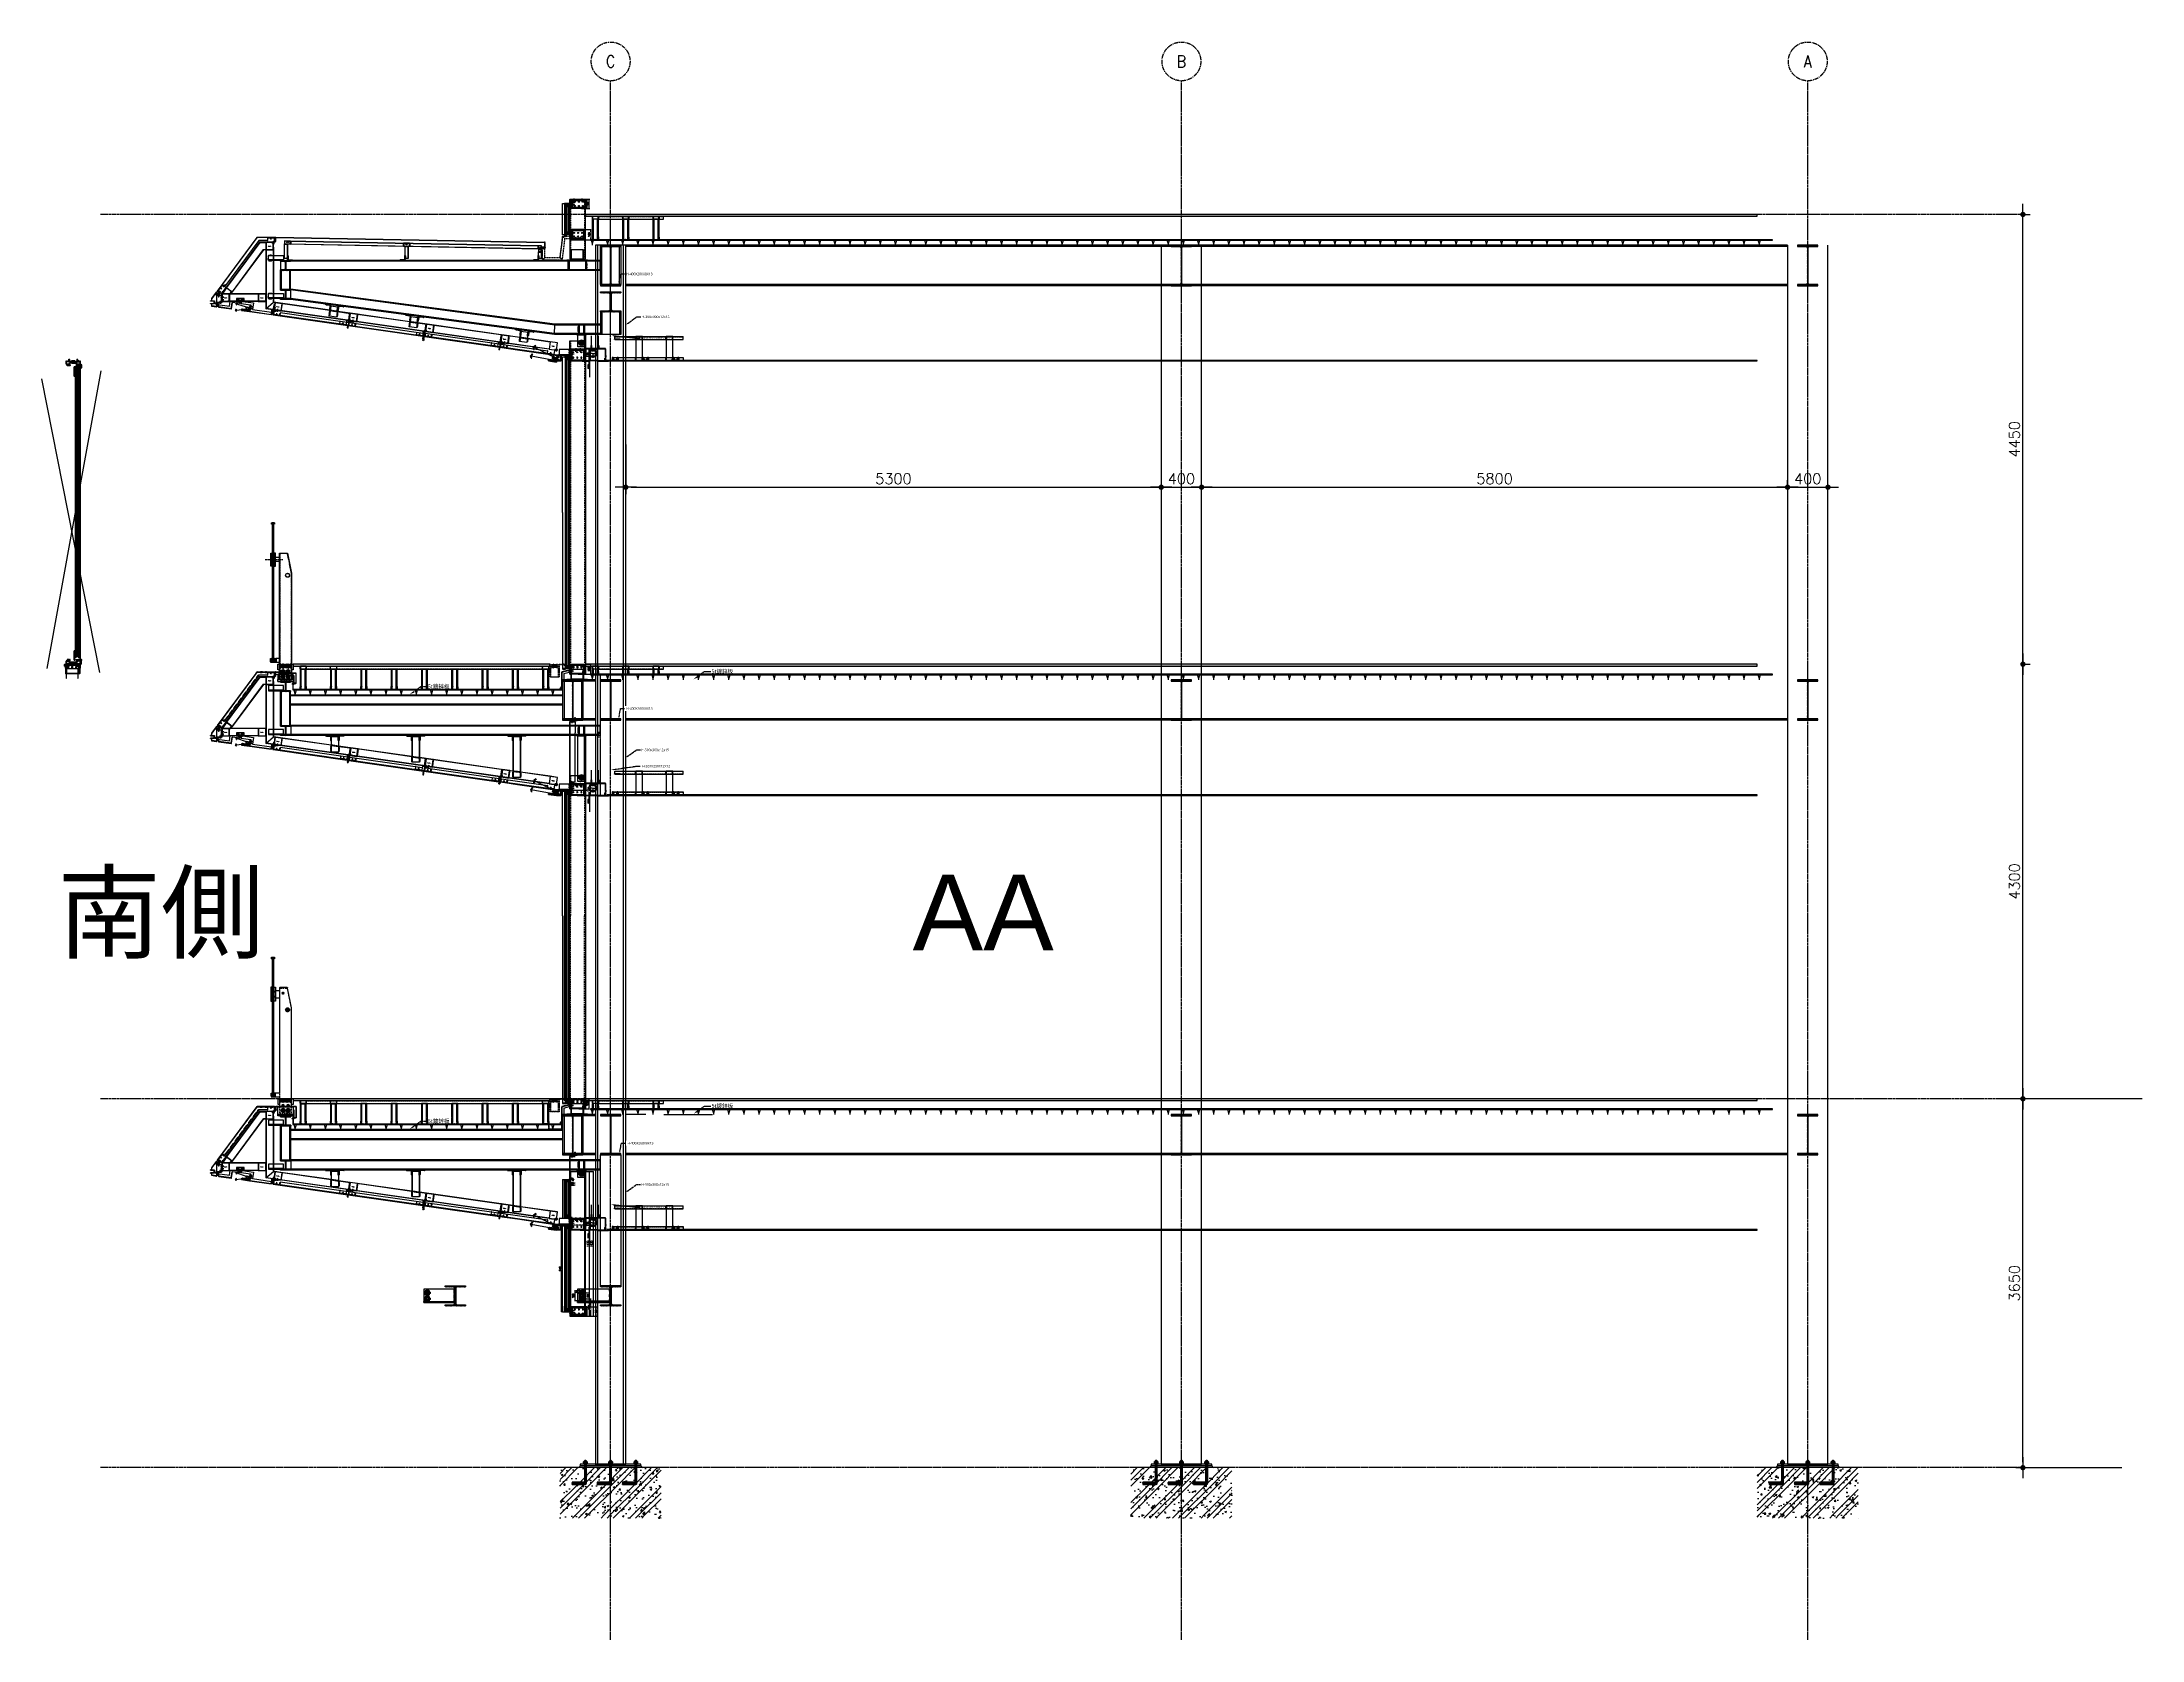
# Model space of a CAD drawing. Extents: x -3378 to 102197, y -3799 to 48702.
# Drawn here: x 53722 to 74510, y 4443 to 20254 of the extents above; entities that cross this region are included whole.
import ezdxf
from ezdxf import colors
from ezdxf.entities.mleader import LeaderData, LeaderLine
from ezdxf.enums import TextEntityAlignment as Align
from ezdxf.math import Vec2, Vec3

# ---------------------------------------------------------------- set-up
doc = ezdxf.new("R2010")
doc.units = 0
for name, pattern in [('1', [8, 4, 4]), ('ACAD_ISO02W100', [15, 12, -3]), ('CEN1', [9, 6, -1, 1, -1]), ('CENTER', [2, 1.25, -0.25, 0.25, -0.25]), ('CENTER1', [9, 6, -1, 1, -1]), ('CENTER2', [28.575, 19.05, -3.175, 3.175, -3.175]), ('DASHED', [0.75, 0.5, -0.25]), ('DIVIDE', [1.25, 0.5, -0.25, 0, -0.25, 0, -0.25]), ('HIDDEN', [0.375, 0.25, -0.125]), ('Hidden 1_16_', [0.023813, 0.015875, -0.007938])]:
    doc.linetypes.add(name, pattern=pattern)
for name, color, linetype in [('##-鐵件', 1, 'Continuous'), ('11', 11, 'Continuous'), ('17矽利康187', 187, 'Continuous'), ('24WELD', 55, 'Continuous'), ('3', 3, 'Continuous'), ('4', 4, 'Continuous'), ('6', 6, 'Continuous'), ('7-ALU-0', 4, 'Continuous'), ('7-CW SUB FRAME', 4, 'Continuous'), ('7-GL-0', 6, 'Continuous'), ('7-STRUC-0', 5, 'Continuous'), ('ANGLE', 3, 'Continuous'), ('ARR', 6, 'Continuous'), ('BCM CL', 14, 'CENTER'), ('BCM-BKP', 6, 'Continuous'), ('BCM-DIM', 54, 'Continuous'), ('BCM-draft', 252, 'Continuous'), ('BCM-EXT', 2, 'Continuous'), ('BCM-Extu', 4, 'Continuous'), ('BCM-GAK', 9, 'Continuous'), ('BCM-SIL', 8, 'Continuous'), ('BOLT', 3, 'Continuous'), ('cen', 1, 'CENTER2'), ('CENTER', 4, 'CENTER'), ('CL', 14, 'CENTER'), ('D04$0$Annotation', 7, 'Continuous'), ('DIM', 173, 'Continuous'), ('FASTENERS_螺絲 固定五金', 124, 'Continuous'), ('GM_ANNO_DIMS', 4, 'Continuous'), ('GM_FILL_WELD', 8, 'Continuous'), ('GM_SECT_15', 15, 'Continuous'), ('GM_STEL_PRIM', 3, 'Continuous'), ('HIDDEN', 9, 'HIDDEN'), ('LAYER3', 165, 'Continuous'), ('outline', 255, 'Continuous'), ('steel', 7, 'Continuous'), ('STRUCTURAL', 3, 'Continuous'), ('WELD', 12, 'Continuous'), ('不鏽鋼板S.S.PANEL', 30, 'Continuous'), ('中心線 CENTER', 6, 'CENTER'), ('剖面線 HATCH', 251, 'Continuous'), ('泡棉', 8, 'Continuous'), ('矽利康', 9, 'Continuous'), ('結構體 STRUCTURAL', 154, 'Continuous'), ('螺絲 固定五金 FASTENERS', 124, 'Continuous'), ('螺絲、螺栓', 4, 'Continuous'), ('視覺模型鋁擠型暫替', 4, 'Continuous'), ('視覺模型鋁擠型暫替-RefEdit0', 4, 'Continuous'), ('視覺模型鋁擠型暫替材質文字', 1, 'Continuous'), ('金屬面材 METAL PANEL', 2, 'Continuous'), ('鋁擠型 AL. EXTRUSION', 3, 'Continuous'), ('鐵件', 6, 'Continuous'), ('鐵件 STEEL', 20, 'Continuous'), ('镀锌钢板', 3, 'Continuous'), ('隱藏線 HIDDEN', 8, 'HIDDEN')]:
    doc.layers.add(name, color=color, linetype=linetype)
for name, color, linetype, plot in [('#-不列印', 252, 'Continuous', False), ('#不列印', 250, 'Continuous', False), ('不顯示', 254, 'Continuous', False)]:
    doc.layers.add(name, color=color, linetype=linetype, plot=plot)
for name, color, linetype, lineweight in [('0S-Alu contour', 7, 'Continuous', 50), ('0S-Alu hatch', 252, 'Continuous', 25), ('0S-EPDM contour', 22, 'Continuous', 50), ('0S-EPDM hatch', 25, 'Continuous', 25), ('0S-Plastic contour', 254, 'Continuous', 50), ('0S-Plastic hatch', 253, 'Continuous', 25), ('0S-PT contour', 91, 'Continuous', 50), ('0S-PT hatch', 103, 'Continuous', 25), ('12', 3, 'Continuous', 9), ('BCM-ALP', 7, 'Continuous', 0), ('BCM-GK', 252, 'Continuous', 5), ('BCM-GLA', 4, 'Continuous', 5), ('BCM-STL', 1, 'Continuous', 5), ('PROLINE', 1, 'Continuous', 13), ('S03_AL_Kontur', 255, 'Continuous', 35), ('S05_EPDM_Kontur', 31, 'Continuous', 50), ('S06_EPDM_Schraffur', 43, 'Continuous', 25), ('S13_Zubehör_Kontur', 32, 'Continuous', 50), ('S27_Hilfslinie', 6, 'Continuous', 25), ('粗实线', 7, 'Continuous', 40), ('虚线', 6, 'HIDDEN', 13), ('（粗实线0.35)', 7, '1', 40)]:
    doc.layers.add(name, color=color, linetype=linetype, lineweight=lineweight)
doc.layers.add('Medium', color=7, linetype='Continuous', true_color=0x454545)
doc.styles.add('C1', font='simplex', dxfattribs={"bigfont": 'CHINESET'})
doc.styles.add('CD2', font='romand', dxfattribs={"height": 15})
doc.styles.add('DIM', font='simplex.shx', dxfattribs={"bigfont": 'chineset.shx'})
doc.styles.add('GM_ANNO_TEXT', font='simplex.shx', dxfattribs={"width": 0.8})
doc.styles.add('marco6', font='arial.ttf', dxfattribs={"height": 0.3})
doc.styles.add('MSCHESE', font='')
doc.styles.add('romans', font='romans.shx', dxfattribs={"width": 0.5, "bigfont": ' chineset.shx'})
doc.styles.get("Standard").update_dxf_attribs({"font": 'romans.shx', "bigfont": 'chinese.shx'})
doc.styles.get('MSCHESE').set_extended_font_data('Microsoft JhengHei')
doc.dimstyles.new('b4-3', dxfattribs={"dimtxt": 5, "dimasz": 3, "dimexe": 1.5, "dimexo": 1.5, "dimgap": 0, "dimtad": 1, "dimtxsty": 'Standard', "dimcen": -1.5, "dimdle": 1, "dimclrd": 256, "dimclre": 256, "dimclrt": 3, "dimadec": 0, "dimazin": 0, "dimtfac": 1, "dimtmove": 0, "dimatfit": 3, "dimfxl": 0.18, "dimtfill": 1, "dimarcsym": 1})
doc.dimstyles.new('DIMDD', dxfattribs={"dimscale": 100, "dimtxt": 0.25, "dimasz": 0.15, "dimexe": 0.2, "dimexo": 0, "dimgap": 0.09, "dimtad": 1, "dimdec": 1, "dimdsep": 46, "dimtxsty": 'C1', "dimblk1": 'DOT', "dimblk2": 'DOT', "dimsah": 1, "dimcen": 0.5, "dimazin": 0, "dimtfac": 1, "dimtdec": 1, "dimtix": 1, "dimtmove": 1, "dimatfit": 3, "dimldrblk": 'SLASH', "dimfxl": 10, "dimtolj": 1, "dimarcsym": 0})
doc.dimstyles.new('GM_DIM', dxfattribs={"dimscale": 0, "dimtxt": 20, "dimasz": 10, "dimexe": 5, "dimexo": 5, "dimgap": 5, "dimtad": 1, "dimdec": 0, "dimdsep": 46, "dimtxsty": 'GM_ANNO_TEXT', "dimblk": 'ARCHTICK', "dimcen": 0, "dimclrd": 4, "dimclre": 4, "dimclrt": 10, "dimadec": 0, "dimazin": 2, "dimtfac": 1, "dimtdec": 0, "dimtix": 1, "dimtofl": 0, "dimtmove": 2, "dimatfit": 3, "dimfxl": 1.5, "dimarcsym": 1})
pattern_1 = [(45, (-80779.971, -992207.95374), (-0.44194173824, 0.44194173824), [])]
pattern_2 = [(45, (-4141.5022, 978.2385), (-1.122532, 1.122532), []), (135, (-4141.5022, 978.2385), (-1.122532, -1.122532), [])]
pattern_3 = [(0, (-4141.5022, 978.2385), (0, 1.6497784), [0.9525, -1.905]), (120, (-4141.5022, 978.2385), (-1.42875, -0.8248892), [0.9525, -1.905]), (60, (-4140.5497, 978.2385), (-1.42875, 0.8248892), [0.9525, -1.905])]
pattern_4 = [(45, (-80931.47096, -992287.45455), (-0.44194173824, 0.44194173824), [])]
pattern_5 = [(45, (0, 0), (-13.2583, 13.2583), []), (45, (0.875, 0), (-13.2583, 13.2583), [])]
pattern_6 = [(45, (-52753.211, -90985.298), (0, 14.3684098), [30.48, -10.16]), (135, (-52746.026, -90978.114), (1e-15, 14.3684098), [30.48, -10.16])]
pattern_7 = [(90, (-94993.687, -997925.494), (-1.25, 0), []), (180, (-94993.687, -997925.494), (-1e-16, -1.25), [])]
pattern_8 = [(90, (154.4923, -120.1606), (-1.649778, 1e-16), [0.9525, -1.905]), (210, (154.4923, -120.1606), (0.824889, -1.42875), [0.9525, -1.905]), (150, (154.4923, -119.2081), (-0.824889, -1.42875), [0.9525, -1.905])]

# ---------------------------------------------------------------- blocks, each defined once
blk = doc.blocks.new('H-200x200x12x12')
at = {"layer": '視覺模型鋁擠型暫替', "linetype": 'Continuous'}
h = blk.add_hatch(dxfattribs=at)
h.set_pattern_fill('ANSI31', color=1, angle=180)
h.set_pattern_definition([(225, (-52512.6892, -102910.0726), (2.24506403, -2.24506403), [])])
edge = h.paths.add_edge_path()
edge.add_line((100, -100), (100, -88))
edge.add_line((100, -88), (19, -88))
edge.add_arc((19, -75), 13, 180, 270, ccw=False)
edge.add_line((6, -75), (6, 75))
edge.add_arc((19, 75), 13, 90, 180, ccw=False)
edge.add_line((19, 88), (100, 88))
edge.add_line((100, 88), (100, 100))
edge.add_line((100, 100), (-100, 100))
edge.add_line((-100, 100), (-100, 88))
edge.add_line((-100, 88), (-19, 88))
edge.add_arc((-19, 75), 13, 0, 90, ccw=False)
edge.add_line((-6, 75), (-6, -75))
edge.add_arc((-19, -75), 13, -90, 0, ccw=False)
edge.add_line((-19, -88), (-100, -88))
edge.add_line((-100, -88), (-100, -100))
edge.add_line((-100, -100), (100, -100))
h.paths.add_polyline_path([(-3, 0), (3, 0)], flags=16)
h.paths.add_polyline_path([(-52, -97), (-52, -91)], flags=16)
h.paths.add_polyline_path([(-74, 91), (-74, 97)], flags=16)
h.paths.add_polyline_path([(-39, 87), (-39, 100)])
blk.add_lwpolyline([(100, -100), (-100, -100), (-100, -88), (-19, -88, 0.414214), (-6, -75), (-6, 75, 0.414214), (-19, 88), (-100, 88), (-100, 100), (100, 100), (100, 88), (19, 88, 0.414214), (6, 75), (6, -75, 0.414214), (19, -88), (100, -88)], format="xyb", close=True, dxfattribs=at)
blk = doc.blocks.new('A$C19CB1797')
at = {"layer": 'BCM-SIL'}
for p, q in [((4, 19, 0), (13, 19, 0)), ((4, 18, 0), (13, 18, 0)), ((6, 17, 0), (11, 16, 0)), ((6, 17, 0), (11, 16, 0)), ((6, 17, 0), (10, 16, 0)), ((6, 17, 0), (6, 17, 0)), ((6, 17, 0), (6, 16, 0)), ((6, 17, 0), (6, 17, 0)), ((6, 16, 0), (10, 15, 0)), ((6, 16, 0), (6, 15, 0)), ((6, 15, 0), (11, 14, 0)), ((6, 15, 0), (11, 14, 0)), ((6, 15, 0), (10, 14, 0)), ((6, 15, 0), (10, 15, 0)), ((6, 15, 0), (6, 14, 0)), ((6, 15, 0), (6, 15, 0)), ((6, 15, 0), (6, 15, 0)), ((6, 15, 0), (6, 15, 0)), ((6, 14, 0), (11, 13, 0)), ((6, 14, 0), (10, 13, 0)), ((6, 14, 0), (6, 14, 0)), ((6, 14, 0), (6, 13, 0)), ((6, 13, 0), (11, 13, 0)), ((6, 13, 0), (10, 12, 0)), ((6, 13, 0), (6, 12, 0)), ((6, 13, 0), (6, 13, 0)), ((8, 3, 0), (6, 12, 0)), ((6, 12, 0), (6, 5, 0)), ((6, 12, 0), (11, 11, 0)), ((6, 12, 0), (11, 11, 0)), ((6, 12, 0), (10, 11, 0)), ((6, 12, 0), (10, 12, 0)), ((6, 12, 0), (6, 12, 0)), ((6, 12, 0), (6, 12, 0)), ((6, 12, 0), (6, 12, 0)), ((6, 5, 0), (8, 3, 0)), ((8, 24, 0), (8, 0, 0)), ((9, 4, 0), (8, 11, 0)), ((8, 3, 0), (10, 5, 0)), ((8, 3, 0), (9, 4, 0)), ((10, 17, 0), (10, 16, 0)), ((10, 17, 0), (10, 16, 0)), ((10, 16, 0), (11, 16, 0)), ((11, 16, 0), (10, 15, 0)), ((10, 15, 0), (11, 14, 0)), ((10, 15, 0), (10, 15, 0)), ((11, 14, 0), (10, 14, 0)), ((10, 14, 0), (10, 13, 0)), ((11, 13, 0), (10, 12, 0)), ((10, 13, 0), (11, 13, 0)), ((10, 12, 0), (11, 11, 0)), ((10, 12, 0), (10, 12, 0)), ((10, 11, 0), (10, 5, 0)), ((11, 11, 0), (10, 11, 0)), ((11, 16, 0), (11, 16, 0)), ((11, 14, 0), (11, 14, 0)), ((11, 13, 0), (11, 13, 0)), ((11, 11, 0), (11, 11, 0))]:
    blk.add_line(p, q, dxfattribs=at)
at = {"layer": 'BCM-SIL', "elevation": 0}
blk.add_lwpolyline([(13, 20, 0.297439), (4, 20, 0.253368), (4, 19), (4, 18, 0.414214), (4, 18), (13, 18, 0.414214), (13, 18), (13, 19, 0.253368)], format="xyb", close=True, dxfattribs=at)
at = {"layer": 'BCM-SIL', "ltscale": 0.1, "elevation": 0}
blk.add_lwpolyline([(6, 21), (8, 19, 0.205918), (8, 18, 0.205918), (9, 19), (11, 21)], format="xyb", dxfattribs=at)
at = {"layer": 'BCM-SIL'}
for centre, start, end in [((6, 17, 0), 0, 90), ((11, 17, 0), 90, 180)]:
    blk.add_arc(centre, 0.6, start, end, dxfattribs=at)
blk = doc.blocks.new('A$C19b21843')
at = {"layer": '11'}
blk.add_lwpolyline([(3, 4), (3, 3), (3, 3), (3, 2), (3, 2), (3, 2), (3, 1), (3, 0), (5, 0), (5, 15), (3, 15), (3, 14), (3, 14), (3, 13), (3, 12), (3, 12), (3, 12), (3, 11), (3, 10), (3, 10), (3, 10), (3, 9), (3, 8), (3, 8), (3, 8), (3, 7), (3, 6), (3, 6), (3, 6), (3, 5), (3, 4)], close=True, dxfattribs=at)
at = {"layer": '12'}
for p, q in [((5, 13), (9, 13)), ((9, 10), (5, 10)), ((9, 5), (5, 5)), ((9, 2), (5, 2)), ((10, 12), (10, 3)), ((10, 10), (10, 10)), ((10, 10), (11, 5)), ((11, 5), (10, 5)), ((10, 5), (10, 5)), ((11, 10), (11, 10)), ((11, 10), (12, 5)), ((12, 5), (11, 5)), ((12, 10), (12, 10)), ((12, 10), (13, 10)), ((12, 10), (13, 5)), ((12, 5), (12, 5)), ((13, 10), (14, 10)), ((13, 10), (14, 5)), ((13, 5), (13, 5)), ((14, 10), (15, 10)), ((14, 10), (14, 5)), ((14, 5), (14, 5)), ((15, 10), (15, 5)), ((15, 5), (15, 5))]:
    blk.add_line(p, q, dxfattribs=at)
for points in [[(11, 10), (10, 10), (10, 10), (11, 5), (11, 5), (11, 5)], [(12, 10), (11, 10), (11, 10), (12, 5), (12, 5), (12, 5)], [(12, 10), (12, 10), (12, 10), (12, 5), (13, 5), (13, 5)], [(13, 10), (13, 10), (13, 10), (13, 5), (14, 5), (14, 5)], [(14, 10), (14, 10), (14, 10), (14, 5), (14, 5), (15, 5)], [(15, 10), (15, 10), (15, 10), (15, 5), (15, 5), (15, 5)]]:
    blk.add_lwpolyline(points, close=True, dxfattribs=at)
for points in [[(10, 5), (10, 5), (10, 5), (10, 8)], [(15, 10), (15, 10), (15, 5)], [(15, 10), (16, 10), (16, 6), (15, 5)]]:
    blk.add_lwpolyline(points, dxfattribs=at)
for centre, radius, start, end in [((8, 12), 1.66, 300, 60), ((5, 8), 5.37, 327.686, 32.314), ((8, 3), 1.66, 300, 60)]:
    blk.add_arc(centre, radius, start, end, dxfattribs=at)
at = {"layer": '3'}
for p, q in [((0, 12), (3, 9)), ((3, 10), (0, 10)), ((0, 10), (3, 7)), ((0, 7), (3, 4)), ((0, 5), (3, 2)), ((0, 4), (3, 4)), ((0, 3), (0, 2)), ((2, 12), (3, 11))]:
    blk.add_line(p, q, dxfattribs=at)
at = {"layer": '4'}
blk.add_line((0, 8), (20, 8), dxfattribs=at)
at = {"layer": '6'}
blk.add_lwpolyline([(0, 12), (3, 12), (3, 12), (3, 12), (3, 11), (3, 10), (3, 10), (3, 10), (3, 9), (3, 8), (3, 8), (3, 8), (3, 7), (3, 6), (3, 6), (3, 6), (3, 5), (3, 4), (3, 4), (3, 3), (3, 3), (3, 2), (0, 2)], close=True, dxfattribs=at)
blk = doc.blocks.new('M5x16圓頭自攻')
at = {"layer": 'ARR', "color": 0, "linetype": 'CENTER', "ltscale": 0.87}
blk.add_line((18, 0), (-5, 0), dxfattribs=at)
at = {"layer": 'ARR', "color": 0, "linetype": 'ByBlock', "ltscale": 0.3}
for p, q in [((-2, -4), (-2, 4)), ((2, 2), (1, 2)), ((1, 2), (2, -2)), ((0, 2), (1, 2)), ((2, 2), (3, -2)), ((3, 2), (3, 2)), ((4, 2), (5, -2)), ((5, 2), (4, 2)), ((5, 2), (6, -2)), ((7, 2), (6, 2)), ((7, 2), (8, -2)), ((9, 2), (8, 2)), ((8, 2), (8, 2)), ((9, 2), (10, -1)), ((14, 2), (9, 2)), ((16, 0), (14, 2)), ((16, 0), (16, 0)), ((16, 0), (16, 0)), ((2, -2), (3, -2)), ((4, -2), (4, -2)), ((5, -2), (6, -2)), ((7, -2), (8, -2)), ((9, -2), (13, -2)), ((16, 0), (14, -2)), ((16, 0), (16, 0))]:
    blk.add_line(p, q, dxfattribs=at)
blk.add_lwpolyline([(-3, -1, 0.134476), (-2, -4), (-1, -4, 0.198912), (0, -4), (0, -4, 0.198912), (0, -4), (0, 4, 0.198912), (0, 4), (0, 4, 0.198912), (-1, 4), (-2, 4, 0.134562), (-3, 0), (-2, 0), (-2, -1), (-3, -1)], format="xyb", dxfattribs=at)
blk.add_lwpolyline([(1, 2), (2, -2), (2, -2), (2, -2), (1, -2), (0, 2), (0, 2)], dxfattribs=at)
for points in [[(3, -2), (3, -2), (2, 2), (2, 2), (2, 2), (3, 2), (4, -2), (3, -2)], [(5, -2), (4, -2), (3, 2), (4, 2), (4, 2), (4, 2), (5, -2), (5, -2)], [(6, -2), (6, -2), (5, 2), (5, 2), (6, 2), (6, 2), (7, -2), (7, -2)], [(8, -2), (8, -2), (7, 2), (7, 2), (7, 2), (8, 2), (9, -2), (8, -2)], [(9, 2), (9, 2), (10, -1), (9, 2), (9, 2)]]:
    blk.add_lwpolyline(points, close=True, dxfattribs=at)
for centre, radius, start, end in [((1, 3), 0.874, 220.3388, 257.7802), ((11, 0), 1.2, 56.152, 236.152), ((15, 7), 7.01, 241.6458, 278.008), ((16, 2), 1.82, 168.8617, 267.6865), ((16, 0), 0.05, 0, 90), ((1, -3), 1.44, 84.7312, 144.22), ((14, 5), 7.01, 241.6458, 274.9541), ((16, 0), 0.05, 270, 0)]:
    blk.add_arc(centre, radius, start, end, dxfattribs=at)
blk = doc.blocks.new('*U255')
blk.add_blockref('M5x16圓頭自攻', (0, 0))
blk = doc.blocks.new('75x75x2.3t')
at = {"layer": 'GM_SECT_15'}
for points in [[(0, -75), (75, -75), (75, 0), (0, 0)], [(2, -73), (73, -73), (73, -2), (2, -2)]]:
    blk.add_lwpolyline(points, close=True, dxfattribs=at)
at = {"layer": '不顯示', "linetype": 'Continuous', "insert": (22, -38), "char_height": 3.5, "attachment_point": 1, "style": 'DIM'}
blk.add_mtext_dynamic_manual_height_columns('75x75x2.3t', width=3.49, gutter_width=17.5, heights=[0], dxfattribs=at)
blk = doc.blocks.new('*u927')
at = {"layer": 'CENTER', "color": 0, "ltscale": 5}
blk.add_line((28, 0), (-4, 0), dxfattribs=at)
at = {"layer": '螺絲、螺栓', "color": 0, "linetype": 'ByBlock', "ltscale": 0.2}
for p, q in [((0, 5), (0, -5)), ((3, 2), (3, -2)), ((3, 2), (5, 2)), ((5, 3), (6, -3)), ((6, 2), (8, 2)), ((8, 3), (9, -3)), ((9, 2), (11, 2)), ((11, 3), (13, -3)), ((12, 2), (14, 2)), ((15, 3), (16, -3)), ((17, 2), (15, 2)), ((18, 3), (25, 0)), ((18, 3), (19, -3)), ((3, -2), (6, -2)), ((7, -2), (9, -2)), ((10, -2), (12, -2)), ((13, -2), (15, -2)), ((16, -2), (18, -2)), ((25, 0), (20, -2))]:
    blk.add_line(p, q, dxfattribs=at)
blk.add_lwpolyline([(3, -2), (0, -5), (0, -5), (0, 5), (0, 5), (3, 2)], dxfattribs=at)
blk.add_lwpolyline([(0, 2, -0.048054), (3, 1, -0.292428), (3, 0, -0.292428), (3, -1, -0.048054), (0, -2, -0.048054)], format="xyb", dxfattribs=at)
for points in [[(6, -3), (6, -2), (5, 2), (5, 3), (5, 3), (6, 2), (7, -2), (7, -3)], [(9, -3), (9, -2), (8, 2), (8, 3), (8, 3), (9, 2), (10, -2), (10, -3)], [(13, -3), (12, -2), (11, 2), (11, 3), (12, 3), (12, 2), (13, -2), (13, -3)], [(16, -3), (15, -2), (14, 2), (15, 3), (15, 3), (15, 2), (16, -2), (16, -3)], [(19, -3), (18, -2), (17, 2), (18, 3), (18, 3), (18, 2), (20, -2), (19, -3)]]:
    blk.add_lwpolyline(points, close=True, dxfattribs=at)
blk.add_arc((25, 0), 0.252, 292.1627, 69.4623, dxfattribs=at)
blk = doc.blocks.new('*U929')
blk.add_blockref('*u927', (0, 0))
blk = doc.blocks.new('燈座')
for p, q in [((-79, 14), (-79, 11)), ((-79, 11), (0, 0)), ((0, 3, 0), (0, 0))]:
    blk.add_line(p, q)
at = {"layer": '金屬面材 METAL PANEL', "linetype": 'Continuous'}
for points in [[(9, 64), (0, 3, -0.414214), (-3, 0), (-76, 11, -0.414214), (-79, 14), (-77, 26), (-74, 26), (-76, 15, 0.414214), (-74, 14), (-3, 3), (6, 65)], [(-73, 15), (-72, 22), (-1, 12), (-1, 15), (-71, 25, 0.414214), (-75, 23), (-76, 16)]]:
    blk.add_lwpolyline(points, format="xyb", close=True, dxfattribs=at)
at = {"layer": '螺絲 固定五金 FASTENERS', "rotation": 351.8790730473864}
for p in [(1, 30, 0), (4, 50, 0)]:
    blk.add_blockref('*U929', p, dxfattribs=at)
blk = doc.blocks.new('*U35')
blk.add_lwpolyline([(1, 1), (2, 1, -0.398336), (3, 0, -0.027263), (3, 0, -0.398336), (2, -1), (1, -1, 0.414214), (1, -1), (1, -2, -0.398336), (0, -3, -0.027263), (0, -3, -0.398336), (-1, -2), (-1, -1, 0.414214), (-1, -1), (-2, -1, -0.398336), (-3, 0, -0.027263), (-3, 0, -0.398336), (-2, 1), (-1, 1, 0.414214), (-1, 1), (-1, 2, -0.398336), (0, 3, -0.027263), (0, 3, -0.398336), (1, 2), (1, 1, 0.414214)], format="xyb", close=True)
blk.add_circle((0, 0), 5)
at = {"layer": 'CL'}
for p, q in [((-8, 0), (8, 0)), ((0, 8), (0, -8))]:
    blk.add_line(p, q, dxfattribs=at)
blk = doc.blocks.new('圓孔6mm')
at = {"layer": '視覺模型鋁擠型暫替', "color": 6, "linetype": 'Continuous'}
blk.add_circle((0, 0), 3, dxfattribs=at)
at = {"layer": 'BCM-draft'}
blk.add_blockref('*U35', (0, 0), dxfattribs=at)
blk = doc.blocks.new('A$C20AE7E0D')
at = {"layer": 'ARR', "color": 0, "linetype": 'CENTER', "ltscale": 0.87}
blk.add_line((21, 0), (-5, 0), dxfattribs=at)
at = {"layer": 'ARR', "color": 0, "linetype": 'ByBlock', "ltscale": 0.3}
for p, q in [((-2, -4), (-2, 4)), ((2, 2), (1, 2)), ((1, 2), (2, -2)), ((0, 2), (1, 2)), ((2, 2), (3, -2)), ((3, 2), (3, 2)), ((4, 2), (5, -2)), ((5, 2), (4, 2)), ((5, 2), (6, -2)), ((7, 2), (6, 2)), ((7, 2), (8, -2)), ((8, 2), (8, 2)), ((9, 2), (10, -2)), ((10, 2), (9, 2)), ((10, 2), (11, -2)), ((12, 2), (11, 2)), ((12, 2), (13, -1)), ((17, 2), (12, 2)), ((19, 0), (17, 2)), ((19, 0), (19, 0)), ((19, 0), (19, 0)), ((2, -2), (3, -2)), ((4, -2), (4, -2)), ((5, -2), (6, -2)), ((7, -2), (8, -2)), ((9, -2), (9, -2)), ((10, -2), (11, -2)), ((12, -2), (16, -2)), ((19, 0), (17, -2)), ((19, 0), (19, 0))]:
    blk.add_line(p, q, dxfattribs=at)
blk.add_lwpolyline([(-3, -1, 0.134476), (-2, -4), (-1, -4, 0.198912), (0, -4), (0, -4, 0.198912), (0, -4), (0, 4, 0.198912), (0, 4), (0, 4, 0.198912), (-1, 4), (-2, 4, 0.134562), (-3, 0), (-2, 0), (-2, -1), (-3, -1)], format="xyb", dxfattribs=at)
blk.add_lwpolyline([(1, 2), (2, -2), (2, -2), (2, -2), (1, -2), (0, 2), (0, 2)], dxfattribs=at)
for points in [[(3, -2), (3, -2), (2, 2), (2, 2), (2, 2), (3, 2), (4, -2), (3, -2)], [(5, -2), (4, -2), (3, 2), (4, 2), (4, 2), (4, 2), (5, -2), (5, -2)], [(6, -2), (6, -2), (5, 2), (5, 2), (6, 2), (6, 2), (7, -2), (7, -2)], [(8, -2), (8, -2), (7, 2), (7, 2), (7, 2), (8, 2), (9, -2), (8, -2)], [(10, -2), (9, -2), (8, 2), (9, 2), (9, 2), (9, 2), (10, -2), (10, -2)], [(11, -2), (11, -2), (10, 2), (10, 2), (11, 2), (11, 2), (12, -2), (12, -2)], [(12, 2), (12, 2), (13, -1), (12, 2), (12, 2)]]:
    blk.add_lwpolyline(points, close=True, dxfattribs=at)
for centre, radius, start, end in [((1, 3), 0.874, 220.3388, 257.7802), ((14, 0), 1.2, 56.152, 236.152), ((18, 7), 7.01, 241.6458, 278.008), ((19, 2), 1.82, 168.8617, 267.6865), ((19, 0), 0.05, 0, 90), ((1, -3), 1.44, 84.7312, 144.22), ((17, 5), 7.01, 241.6458, 274.9541), ((19, 0), 0.05, 270, 0)]:
    blk.add_arc(centre, radius, start, end, dxfattribs=at)
blk = doc.blocks.new('*U77')
at = {"color": 0, "linetype": 'ByBlock'}
blk.add_blockref('A$C20AE7E0D', (0, 0), dxfattribs=at)
blk = doc.blocks.new('4t托架')
at = {"layer": '視覺模型鋁擠型暫替', "color": 6, "linetype": 'Continuous'}
blk.add_line((-1, -22), (-70, -22), dxfattribs=at)
at = {"layer": '視覺模型鋁擠型暫替', "color": 6, "linetype": 'Continuous', "elevation": 0}
blk.add_lwpolyline([(-70, -25), (-1, -25), (-1, 0), (-70, 0)], close=True, dxfattribs=at)
at = {"layer": '金屬面材 METAL PANEL', "linetype": 'Continuous', "elevation": 0}
blk.add_lwpolyline([(-70, 0), (-73, 0), (-73, -27, 0.414214), (-70, -30), (-1, -30, 0.414214), (2, -27), (2, 0), (-1, 0), (-1, -27), (-70, -27)], format="xyb", close=True, dxfattribs=at)
at = {"layer": '螺絲 固定五金 FASTENERS', "xscale": -1, "rotation": 270}
for p in [(-53, -30), (-18, -30)]:
    blk.add_blockref('*U77', p, dxfattribs=at)
at = {"layer": '視覺模型鋁擠型暫替', "linetype": 'Continuous'}
for p in [(-53, -9), (-18, -9)]:
    blk.add_blockref('圓孔6mm', p, dxfattribs=at)
blk = doc.blocks.new('雨遮外緣鋁擠型')
at = {"layer": '視覺模型鋁擠型暫替', "linetype": 'Continuous'}
h = blk.add_hatch(dxfattribs=at)
h.set_pattern_fill('ANSI31', color=1, scale=5)
h.set_pattern_definition(pattern_1)
h.paths.add_polyline_path([(0, 53), (3, 53), (0, 56)])
h = blk.add_hatch(dxfattribs=at)
h.set_pattern_fill('ANSI31', color=1, scale=5)
h.set_pattern_definition(pattern_1)
h.paths.add_polyline_path([(0, 19), (3, 22), (0, 22)])
at = {"layer": '視覺模型鋁擠型暫替', "color": 1, "linetype": 'Continuous'}
for points in [[(3, 53), (0, 53), (0, 56), (3, 53)], [(3, 22), (0, 22), (0, 19), (3, 22)]]:
    blk.add_lwpolyline(points, dxfattribs=at)
at = {"layer": '金屬面材 METAL PANEL'}
for points in [[(-10, 53), (25, 53, -0.414214), (28, 50), (28, 25, -0.414214), (25, 22), (-10, 22), (-10, 25), (25, 25), (25, 50), (-10, 50)], [(3, 3), (3, 22), (0, 19), (0, 19), (0, 19), (0, 3, 0.373287), (3, 0), (50, -7, 0.456368), (53, -4), (53, 134, 0.414214), (50, 137), (48, 137, 0.23764), (45, 136), (1, 76, 0.160751), (0, 74), (0, 56), (0, 56), (0, 56), (3, 53), (3, 74), (48, 134), (50, 134), (50, -4)]]:
    blk.add_lwpolyline(points, format="xyb", close=True, dxfattribs=at)
at = {"layer": '隱藏線 HIDDEN', "linetype": 'Continuous'}
blk.add_lwpolyline([(0, 22), (0, 0), (53, -8), (53, 137), (46, 137), (0, 75), (0, 53)], dxfattribs=at)
blk = doc.blocks.new('梯形固定件')
at = {"layer": '視覺模型鋁擠型暫替', "linetype": 'Continuous'}
for p, q in [((4, 10), (6, 8)), ((44, 60), (47, 58))]:
    blk.add_line(p, q, dxfattribs=at)
at = {"layer": '視覺模型鋁擠型暫替', "color": 7, "linetype": 'Continuous'}
for centre, radius, start, end in [((6, 8), 3, 143.4284, 233.473), ((6, 8), 2, 143.4284, 233.4731), ((6, 8), 1, 143.4284, 233.4735), ((92, 8), 2, 233.4653, 323.51), ((92, 8), 3, 233.4654, 323.51), ((92, 8), 1, 233.465, 323.51)]:
    blk.add_arc(centre, radius, start, end, dxfattribs=at)
at = {"layer": '視覺模型鋁擠型暫替', "linetype": 'Continuous'}
for radius, start in [(1, 53.472), (3, 53.4725)]:
    blk.add_arc((6, 8), radius, start, 53.4729, dxfattribs=at)
at = {"layer": '金屬面材 METAL PANEL', "linetype": 'Continuous'}
for points in [[(44, 60), (4, 5, 0.61597), (6, 0), (84, 0, 0.237647), (87, 1), (100, 19)], [(4, 10), (42, 61, -0.414214), (46, 62), (101, 21, -0.414231), (102, 17), (94, 6), (92, 8), (100, 19), (44, 60), (6, 8)]]:
    blk.add_lwpolyline(points, format="xyb", dxfattribs=at)
blk.add_lwpolyline([(47, 58), (6, 3), (84, 3), (97, 20), (100, 19)], dxfattribs=at)
blk = doc.blocks.new('箭頭2')
at = {"layer": 'LAYER3', "ltscale": 10}
for p, q in [((-22, -12), (0, 0)), ((22, -12), (0, 0)), ((-22, -12), (-19, -17)), ((-19, -17), (0, -6)), ((19, -17), (0, -6)), ((0, -6), (0, -206)), ((22, -12), (19, -17))]:
    blk.add_line(p, q, dxfattribs=at)
blk = doc.blocks.new('L1燈具')
at = {"color": 165}
for p, q in [((-36, -4), (-33, 13)), ((-35, -4), (-33, 13)), ((-33, 14), (-33, 14)), ((-33, 13), (-33, 14)), ((-33, 14), (-33, 14)), ((-33, 13), (-33, 13)), ((-33, 13), (-33, 13)), ((-33, 13), (-33, 13)), ((-32, 15), (-10, 12)), ((-32, 15), (-32, 15)), ((-32, 14), (-32, 15)), ((-32, 15), (-32, 15)), ((-32, 14), (-10, 11)), ((-18, 9), (-17, 10)), ((-17, 8), (-18, 9)), ((-17, 10), (-16, 9)), ((-17, 7), (-17, 8)), ((-16, 7), (-17, 7)), ((-16, 9), (-16, 10)), ((-16, 10), (-15, 10)), ((-16, 8), (-16, 7)), ((-15, 8), (-16, 8)), ((-15, 10), (-15, 9)), ((-14, 9), (-15, 8)), ((-15, 9), (-14, 9)), ((-10, 12), (-10, 12)), ((-10, 11), (-10, 12)), ((-10, 12), (-10, 12)), ((-10, -6), (-8, 9)), ((-8, 9), (-10, -6)), ((-8, 9), (-10, -6)), ((-8, 9), (-8, 9)), ((-8, 9), (-8, 9)), ((-8, 9), (-8, 9)), ((-36, -4), (-36, -4)), ((-36, -4), (-36, -4)), ((-35, -4), (-36, -4)), ((-36, -4), (-36, -4)), ((-36, -4), (-36, -4)), ((-36, -4), (-36, -4)), ((-34, -5), (-34, -5)), ((-34, -5), (-34, -5)), ((-34, -5), (-34, -5)), ((-13, -8), (-34, -5)), ((-13, -8), (-34, -5)), ((-19, -4), (-19, -3)), ((-19, -3), (-18, -4)), ((-18, -5), (-19, -4)), ((-19, -6), (-18, -5)), ((-18, -6), (-19, -6)), ((-18, -4), (-18, -3)), ((-18, -3), (-17, -3)), ((-17, -5), (-18, -6)), ((-17, -3), (-17, -4)), ((-17, -4), (-16, -4)), ((-16, -5), (-17, -5)), ((-16, -4), (-16, -5)), ((-13, -8), (-13, -8)), ((-13, -8), (-13, -8)), ((-13, -8), (-13, -8)), ((-10, -6), (-10, -6)), ((-10, -6), (-10, -6)), ((-10, -6), (-10, -6))]:
    blk.add_line(p, q, dxfattribs=at)
at = {"color": 53}
for p, q in [((-33, 13), (-36, -4)), ((-10, 12), (-32, 15)), ((-10, -6), (-8, 9)), ((-34, -5), (-13, -8))]:
    blk.add_line(p, q, dxfattribs=at)
at = {"color": 133, "linetype": 'Continuous'}
for p, q in [((-27, 18), (-27, 18)), ((-24, 14), (-27, 18)), ((-27, 18), (-24, 14)), ((-24, 14), (-6, 11)), ((-10, 11), (-6, 11)), ((-7, 11), (-8, 7)), ((-8, 11), (-8, 9)), ((-8, 7), (-8, 7)), ((-6, 11), (1, 8)), ((-6, 11), (1, 7)), ((1, 7), (-2, -7)), ((1, 7), (-1, -7)), ((-27, -6), (-31, -9)), ((-31, -10), (-27, -7)), ((-31, -10), (-31, -9)), ((-9, -9), (-27, -7)), ((-9, -9), (-13, -8)), ((-10, -8), (-9, -4)), ((-10, -4), (-9, -4)), ((-10, -8), (-10, -6)), ((-2, -7), (-9, -9)), ((-1, -8), (-9, -9))]:
    blk.add_line(p, q, dxfattribs=at)
at = {"color": 165, "linetype": 'Continuous'}
for p, q in [((-24, 14), (-24, 14)), ((-24, 14), (-24, 14)), ((-24, 14), (-24, 14)), ((-7, 11), (-8, 11)), ((-8, 11), (-8, 11)), ((-8, 9), (-8, 9)), ((-8, 9), (-8, 9)), ((-8, 9), (-8, 9)), ((-6, 11), (-6, 11)), ((-6, 11), (-6, 11)), ((1, 8), (1, 7)), ((1, 7), (1, 7)), ((-27, -7), (-27, -6)), ((-27, -7), (-27, -6)), ((-27, -7), (-27, -6)), ((-11, -9), (-11, -8)), ((-10, -6), (-10, -6)), ((-10, -6), (-10, -6)), ((-10, -6), (-10, -6)), ((-10, -8), (-10, -8)), ((-9, -9), (-9, -9)), ((-9, -9), (-9, -9)), ((-1, -8), (-2, -7)), ((-1, -7), (-2, -7))]:
    blk.add_line(p, q, dxfattribs=at)
at = {"color": 165}
for points in [[(-33, 14), (-33, 14), (-32, 15), (-32, 15), (-32, 15), (-32, 15)], [(-10, 12), (-10, 11), (-9, 11), (-9, 11), (-8, 11), (-8, 10), (-8, 10), (-8, 9), (-8, 9)], [(-34, -5), (-35, -5), (-35, -5), (-35, -5), (-35, -5), (-36, -4)], [(-10, -6), (-10, -7), (-10, -7), (-11, -8), (-11, -8), (-12, -8), (-12, -8), (-13, -8), (-13, -8)]]:
    blk.add_lwpolyline(points, dxfattribs=at)
for centre, radius in [((-16, 9), 2.75), ((-16, 9), 2.22), ((-16, 9), 2.02), ((-18, -4), 2.75), ((-18, -4), 2.22), ((-18, -4), 2.02)]:
    blk.add_circle(centre, radius, dxfattribs=at)
for centre, radius, start, end in [((-32, 13), 1.5, 81.8746, 171.8793), ((-32, 13), 1.3, 81.8756, 171.8825), ((-10, 9), 2.5, 351.8768, 81.8806), ((-10, 9), 2.3, 351.8756, 81.8825), ((-11, 9), 2.6, 351.8791, 352.9984), ((-34, -4), 1.5, 171.8746, 261.8793), ((-34, -4), 1.3, 171.8756, 261.8825), ((-13, -6), 2.5, 261.8768, 351.8806), ((-13, -6), 2.3, 261.8756, 351.8825), ((-13, -6), 2.6, 350.7598, 351.8791)]:
    blk.add_arc(centre, radius, start, end, dxfattribs=at)
at = {"color": 53}
for centre, radius, start, end in [((-32, 13), 1.5, 115.3042, 124.8946), ((-32, 13), 1.5, 161.4104, 171.8638), ((-32, 13), 1.5, 142.1037, 149.3733), ((-32, 13), 1.5, 126.8408, 138.124), ((-32, 13), 1.5, 149.8758, 154.4914), ((-32, 13), 1.5, 138.3486, 142.1061), ((-32, 13), 1.5, 154.4888, 160.6308), ((-32, 13), 1.5, 124.8888, 126.8362), ((-32, 13), 1.5, 149.377, 149.8746), ((-32, 13), 1.5, 160.6339, 161.4066), ((-32, 13), 1.49, 138.1289, 138.347), ((-32, 13), 1.5, 81.8917, 92.2467), ((-32, 13), 1.5, 98.9944, 115.3019), ((-32, 13), 1.5, 92.2511, 99.0004), ((-10, 9), 2.5, 351.8768, 81.8806), ((-34, -4), 1.5, 171.8917, 182.2467), ((-34, -4), 1.5, 194.3847, 201.086), ((-34, -4), 1.5, 188.9944, 193.7783), ((-34, -4), 1.5, 201.0832, 205.3019), ((-34, -4), 1.5, 183.1268, 188.9969), ((-34, -4), 1.5, 193.7795, 194.3812), ((-34, -4), 1.5, 182.2507, 183.1237), ((-34, -4), 1.5, 205.6342, 214.8892), ((-34, -4), 1.49, 205.3038, 205.6292), ((-34, -4), 1.5, 251.4104, 261.8638), ((-34, -4), 1.5, 232.0994, 244.4914), ((-34, -4), 1.5, 216.8355, 232.1061), ((-34, -4), 1.5, 214.8888, 216.8362), ((-34, -4), 1.5, 244.4852, 251.4062), ((-13, -6), 2.5, 261.8768, 351.8806)]:
    blk.add_arc(centre, radius, start, end, dxfattribs=at)
at = {"color": 133, "linetype": 'Continuous'}
for centre, radius, start, end in [((-24, 14), 0.495, 216.8791, 239.3791), ((-8, 11), 0.495, 351.8791, 81.8791), ((-8, 11), 0.99, 351.8791, 22.3868), ((-6, 11), 0.495, 61.8791, 81.8791), ((1, 7), 0.495, 351.8791, 61.8791), ((-27, -7), 0.495, 101.9693, 126.8791), ((-11, -8), 0.495, 261.8791, 351.8791), ((-11, -8), 0.99, 321.3713, 351.8791), ((-9, -9), 0.495, 261.8791, 281.8791), ((-2, -7), 0.495, 281.8791, 351.8791)]:
    blk.add_arc(centre, radius, start, end, dxfattribs=at)
at = {"color": 165, "linetype": 'Continuous'}
for centre, start, end in [((-11, 9), 351.8791, 352.9984), ((-13, -6), 350.7598, 351.8791)]:
    blk.add_arc(centre, 2.58, start, end, dxfattribs=at)
at = {"layer": 'LAYER3'}
for p, xscale, yscale, zscale, rotation in [((-141, -17), 0.4999999999999999, 0.4999999999999999, 0.4999999999999999, 96.57220988305077), ((-133, 49), -0.5, 0.5, 0.5, 71.16989544259621)]:
    blk.add_blockref('箭頭2', p, dxfattribs=dict(at, xscale=xscale, yscale=yscale, zscale=zscale, rotation=rotation))
blk = doc.blocks.new('H-400x200x8x13')
at = {"layer": '視覺模型鋁擠型暫替', "linetype": 'Continuous'}
h = blk.add_hatch(dxfattribs=at)
h.set_pattern_fill('ANSI31', color=1, scale=30, angle=180)
h.set_pattern_definition([(225, (85874.229, 995633.081), (2.65165043, -2.65165043), [])])
h.paths.add_polyline_path([(300, -400), (300, -387), (217, -387, -0.414214), (204, -374), (204, -26, -0.414214), (217, -13), (300, -13), (300, 0), (100, 0), (100, -13), (183, -13, -0.414214), (196, -26), (196, -374, -0.414214), (183, -387), (100, -387), (100, -400)])
blk.add_lwpolyline([(100, -13), (183, -13, -0.414214), (196, -26), (196, -374, -0.414214), (183, -387), (100, -387), (100, -400), (300, -400), (300, -387), (217, -387, -0.414214), (204, -374), (204, -26, -0.414214), (217, -13), (300, -13), (300, 0), (100, 0)], format="xyb", close=True, dxfattribs=at)
blk = doc.blocks.new('*u164')
at = {"layer": '泡棉'}
h = blk.add_hatch(dxfattribs=at)
h.set_pattern_fill('HEX', color=256, scale=0.3)
h.set_pattern_definition(pattern_3)
edge = h.paths.add_edge_path()
edge.add_line((-12, 10), (-3, 10))
edge.add_arc((-3, 13), 3, 270, 360)
edge.add_line((0, 13), (0, 15))
edge.add_arc((-3, 15), 3, 0, 90)
edge.add_line((-3, 18), (-12, 18))
edge.add_arc((-12, 15), 3, 90, 180)
edge.add_line((-15, 15), (-15, 13))
edge.add_arc((-12, 13), 3, 180, 270)
at = {"layer": '矽利康'}
h = blk.add_hatch(dxfattribs=at)
h.set_pattern_fill('ANSI37', color=256, scale=0.5, style=0)
h.set_pattern_definition(pattern_2)
edge = h.paths.add_edge_path()
edge.add_arc((-8, -32), 33, 76.4372, 103.5628)
edge.add_arc((-17, 1), 1.6, 315, 360)
edge.add_line((-15, 1), (-15, 13))
edge.add_arc((-12, 13), 3, 180, 270)
edge.add_line((-12, 10), (-3, 10))
edge.add_arc((-3, 13), 3, 270, 360)
edge.add_line((0, 13), (0, 0))
at = {"layer": '泡棉'}
blk.add_lwpolyline([(-12, 10), (-3, 10, 0.414214), (0, 13), (0, 15, 0.414214), (-3, 18), (-12, 18, 0.414214), (-15, 15), (-15, 13, 0.414214)], format="xyb", close=True, dxfattribs=at)
at = {"layer": '矽利康'}
blk.add_lwpolyline([(0, 0, 0.118914), (-15, 0, 0.198912), (-15, 1), (-15, 13, 0.414214), (-12, 10), (-3, 10, 0.414214), (0, 13)], format="xyb", close=True, dxfattribs=at)
blk = doc.blocks.new('X-DNI-32')
at = {"layer": 'HIDDEN'}
h = blk.add_hatch(dxfattribs=at)
h.set_pattern_fill('ANSI37', color=256, scale=10, style=0)
h.set_pattern_definition([(45, (-15.8389, -8.5483), (-0.88388, 0.88388), []), (135, (-15.8389, -8.5483), (-0.88388, -0.88388), [])])
h.paths.add_polyline_path([(0, -3), (-2, -3), (-2, -11), (0, -11)])
h.paths.add_polyline_path([(2, -3), (0, -3), (0, -11), (2, -11)])
at = {"layer": 'BOLT'}
blk.add_lwpolyline([(-5, 1), (5, 1), (5, 0), (-5, 0)], close=True, dxfattribs=at)
blk.add_lwpolyline([(3, 1, -0.414214), (2, 2), (2, 2), (-2, 2), (-2, 2, -0.414214), (-3, 1)], format="xyb", dxfattribs=at)
at = {"layer": 'CL'}
blk.add_line((0, 5), (0, -33), dxfattribs=at)
at = {"layer": 'HIDDEN'}
blk.add_lwpolyline([(3, 0, 0.414214), (2, -1), (2, -25, -0.183029), (0, -30, -0.183029), (-2, -25), (-2, -1, 0.414214), (-3, 0)], format="xyb", dxfattribs=at)
blk = doc.blocks.new('DOT')
blk.add_line((-2, 0), (2, 0))
at = {"const_width": 0.5}
blk.add_lwpolyline([(-0.25, 0, 1), (0.25, 0, 1)], format="xyb", close=True, dxfattribs=at)
blk = doc.blocks.new('*D821')
at = {"layer": 'Defpoints', "color": 0, "ltscale": 10, "transparency": 16777216}
for p in [(64801, 16271), (65201, 15849), (65201, 15849)]:
    blk.add_point(p, dxfattribs=at)
at = {"layer": '不顯示', "color": 0, "lineweight": -2, "ltscale": 10, "transparency": 16777216}
for p, q in [((64801, 16271), (64801, 15779)), ((64854, 15849), (65149, 15849)), ((65201, 15849), (65201, 15919))]:
    blk.add_line(p, q, dxfattribs=at)
at = {"layer": '不顯示', "color": 0, "lineweight": -2, "ltscale": 10, "transparency": 16777216, "xscale": 52.5, "yscale": 52.5, "zscale": 52.5, "rotation": 180}
blk.add_blockref('DOT', (64801, 15849), dxfattribs=at)
at = {"layer": '不顯示', "color": 0, "lineweight": -2, "ltscale": 10, "transparency": 16777216, "xscale": 52.5, "yscale": 52.5, "zscale": 52.5}
blk.add_blockref('DOT', (65201, 15849), dxfattribs=at)
at = {"layer": '不顯示', "color": 2, "ltscale": 10, "transparency": 16777216, "insert": (65001, 15933), "char_height": 105, "attachment_point": 5, "style": 'C1'}
blk.add_mtext('\\A1;400', dxfattribs=at)
blk = doc.blocks.new('_Dot')
at = {"color": 0, "linetype": 'ByBlock', "lineweight": -2}
blk.add_line((-0.5, 0), (-1, 0), dxfattribs=at)
at = {"color": 0, "linetype": 'ByBlock', "const_width": 0.5}
blk.add_lwpolyline([(-0.25, 0, 1), (0.25, 0, 1)], format="xyb", close=True, dxfattribs=at)
blk = doc.blocks.new('SLASH')
at = {"color": 0}
blk.add_line((-1, 0), (1, 0), dxfattribs=at)
at = {"color": 3, "linetype": 'Continuous'}
blk.add_line((-0.5, -0.5), (0.5, 0.5), dxfattribs=at)
blk = doc.blocks.new('*D822')
at = {"layer": 'Defpoints', "color": 0, "ltscale": 10, "transparency": 16777216}
for p in [(65201, 15849), (71001, 15849, 0), (71001, 15849)]:
    blk.add_point(p, dxfattribs=at)
at = {"layer": '不顯示', "color": 0, "lineweight": -2, "ltscale": 10, "transparency": 16777216}
for p, q in [((65201, 15849), (65201, 15919)), ((65254, 15849), (70949, 15849)), ((71001, 15849), (71001, 15919))]:
    blk.add_line(p, q, dxfattribs=at)
at = {"layer": '不顯示', "color": 0, "lineweight": -2, "ltscale": 10, "transparency": 16777216, "xscale": 52.5, "yscale": 52.5, "zscale": 52.5, "rotation": 180}
blk.add_blockref('DOT', (65201, 15849), dxfattribs=at)
at = {"layer": '不顯示', "color": 0, "lineweight": -2, "ltscale": 10, "transparency": 16777216, "xscale": 52.5, "yscale": 52.5, "zscale": 52.5}
blk.add_blockref('DOT', (71001, 15849), dxfattribs=at)
at = {"layer": '不顯示', "color": 2, "ltscale": 10, "transparency": 16777216, "insert": (68101, 15933), "char_height": 105, "attachment_point": 5, "style": 'C1'}
blk.add_mtext('\\A1;5800', dxfattribs=at)
blk = doc.blocks.new('*D823')
at = {"layer": 'Defpoints', "color": 0, "ltscale": 10, "transparency": 16777216}
for p in [(71001, 15849), (71401, 15849), (71401, 15849)]:
    blk.add_point(p, dxfattribs=at)
at = {"layer": '不顯示', "color": 0, "lineweight": -2, "ltscale": 10, "transparency": 16777216}
for p, q in [((71001, 15849), (71001, 15919)), ((71054, 15849), (71349, 15849)), ((71401, 15849), (71401, 15919))]:
    blk.add_line(p, q, dxfattribs=at)
at = {"layer": '不顯示', "color": 0, "lineweight": -2, "ltscale": 10, "transparency": 16777216, "xscale": 52.5, "yscale": 52.5, "zscale": 52.5, "rotation": 180}
blk.add_blockref('DOT', (71001, 15849), dxfattribs=at)
at = {"layer": '不顯示', "color": 0, "lineweight": -2, "ltscale": 10, "transparency": 16777216, "xscale": 52.5, "yscale": 52.5, "zscale": 52.5}
blk.add_blockref('DOT', (71401, 15849), dxfattribs=at)
at = {"layer": '不顯示', "color": 2, "ltscale": 10, "transparency": 16777216, "insert": (71201, 15933), "char_height": 105, "attachment_point": 5, "style": 'C1'}
blk.add_mtext('\\A1;400', dxfattribs=at)
blk = doc.blocks.new('*D824')
at = {"layer": 'Defpoints', "color": 0, "ltscale": 10, "transparency": 16777216}
for p in [(59501, 16271), (64801, 16271), (64801, 15849)]:
    blk.add_point(p, dxfattribs=at)
at = {"layer": '不顯示', "color": 0, "lineweight": -2, "ltscale": 10, "transparency": 16777216}
for p, q in [((59501, 16271), (59501, 15779)), ((64801, 16271), (64801, 15779)), ((59554, 15849), (64749, 15849))]:
    blk.add_line(p, q, dxfattribs=at)
at = {"layer": '不顯示', "color": 0, "lineweight": -2, "ltscale": 10, "transparency": 16777216, "xscale": 52.5, "yscale": 52.5, "zscale": 52.5, "rotation": 180}
blk.add_blockref('DOT', (59501, 15849), dxfattribs=at)
at = {"layer": '不顯示', "color": 0, "lineweight": -2, "ltscale": 10, "transparency": 16777216, "xscale": 52.5, "yscale": 52.5, "zscale": 52.5}
blk.add_blockref('DOT', (64801, 15849), dxfattribs=at)
at = {"layer": '不顯示', "color": 2, "ltscale": 10, "transparency": 16777216, "insert": (62151, 15933), "char_height": 105, "attachment_point": 5, "style": 'C1'}
blk.add_mtext('\\A1;5300', dxfattribs=at)
blk = doc.blocks.new('下水槽料托架4t')
at = {"layer": '金屬面材 METAL PANEL', "linetype": 'Continuous'}
for p, q in [((73, 0), (-60, 0)), ((-60, 0, 0), (-60, -80, 0)), ((-60, -80), (73, -80)), ((-55, 0), (-55, -80)), ((68, 0), (68, -80)), ((73, -80), (73, 0))]:
    blk.add_line(p, q, dxfattribs=at)
at = {"layer": '視覺模型鋁擠型暫替', "linetype": 'Continuous'}
for p in [(-33, -8), (7, -8), (47, -8), (-33, -23), (7, -23), (47, -23)]:
    blk.add_blockref('圓孔6mm', p, dxfattribs=at)
blk = doc.blocks.new('*u184')
at = {"layer": '泡棉'}
h = blk.add_hatch(dxfattribs=at)
h.set_pattern_fill('HEX', color=256, scale=0.3)
h.set_pattern_definition(pattern_3)
edge = h.paths.add_edge_path()
edge.add_line((-12, 10), (-3, 10))
edge.add_arc((-3, 13), 3, 270, 360)
edge.add_line((0, 13), (0, 15))
edge.add_arc((-3, 15), 3, 0, 90)
edge.add_line((-3, 18), (-12, 18))
edge.add_arc((-12, 15), 3, 90, 180)
edge.add_line((-15, 15), (-15, 13))
edge.add_arc((-12, 13), 3, 180, 270)
at = {"layer": '矽利康'}
h = blk.add_hatch(dxfattribs=at)
h.set_pattern_fill('ANSI37', color=256, scale=0.5, style=0)
h.set_pattern_definition(pattern_2)
edge = h.paths.add_edge_path()
edge.add_arc((-8, -32), 33, 76.4372, 103.5628)
edge.add_arc((-17, 1), 1.6, 315, 360)
edge.add_line((-15, 1), (-15, 13))
edge.add_arc((-12, 13), 3, 180, 270)
edge.add_line((-12, 10), (-3, 10))
edge.add_arc((-3, 13), 3, 270, 360)
edge.add_line((0, 13), (0, 0))
at = {"layer": '泡棉'}
blk.add_lwpolyline([(-12, 10), (-3, 10, 0.414214), (0, 13), (0, 15, 0.414214), (-3, 18), (-12, 18, 0.414214), (-15, 15), (-15, 13, 0.414214)], format="xyb", close=True, dxfattribs=at)
at = {"layer": '矽利康'}
blk.add_lwpolyline([(0, 0, 0.118914), (-15, 0, 0.198912), (-15, 1), (-15, 13, 0.414214), (-12, 10), (-3, 10, 0.414214), (0, 13)], format="xyb", close=True, dxfattribs=at)
blk = doc.blocks.new('上水槽料')
at = {"layer": '金屬面材 METAL PANEL'}
for p, q in [((-154, 3), (-154, 19)), ((-151, 22), (-144, 22)), ((-144, 19), (-151, 19)), ((-151, 19), (-151, 3)), ((-151, 3), (-3, 3)), ((-145, 40), (-141, 40)), ((-144, 22), (-145, 40)), ((-141, 40), (-141, 22)), ((0, 40), (0, 3)), ((-3, 0), (-151, 0))]:
    blk.add_line(p, q, dxfattribs=at)
blk.add_lwpolyline([(0, 40), (-3, 40), (-3, 3)], dxfattribs=at)
for centre, start, end in [((-151, 19), 90, 180), ((-151, 3), 180, 270), ((-144, 22), 270, 0), ((-3, 3), 270, 0)]:
    blk.add_arc(centre, 3, start, end, dxfattribs=at)
at = {"layer": '螺絲 固定五金 FASTENERS', "rotation": 180}
blk.add_blockref('*U929', (-5, 20), dxfattribs=at)
blk = doc.blocks.new('玻璃飾條2')
at = {"layer": '金屬面材 METAL PANEL'}
h = blk.add_hatch(dxfattribs=at)
h.set_pattern_fill('ANSI31', color=256, scale=0.25, angle=90)
h.set_pattern_definition([(135, (84518.6941, -51223.767), (-0.5612660076, -0.5612660076), [])])
h.paths.add_polyline_path([(6, -65), (2, -65), (2, -70), (6, -70)])
blk.add_lwpolyline([(-3, -43, 0.414214), (1, -47), (2, -47), (2, -70), (-38, -70), (-38, -60), (-42, -60), (-42, -70, 0.414214), (-38, -74), (2, -74, 0.414214), (6, -70), (6, -47, 0.414214), (2, -43), (1, -43), (1, -3, 0.414214), (-3, 1), (-18, 1), (-18, -3), (-3, -3)], format="xyb", close=True, dxfattribs=at)
blk.add_lwpolyline([(2, -70), (2, -65), (6, -65), (6, -70)], close=True, dxfattribs=at)
blk = doc.blocks.new('*U658')
for centre, end in [((-4, -136), 16.3529), ((-5, -139), 16.3529), ((-5, -141), 16.3529), ((-5, -144), 16.3529), ((-5, -146), 16.3529), ((-5, -149), 16.3529), ((-5, -151), 16.3529), ((-5, -154), 16.3529), ((-3, -106), 16.3529), ((-4, -109), 16.3529), ((-4, -111), 16.3529), ((-4, -114), 16.3529), ((-4, -116), 16.3529), ((-4, -119), 16.3529), ((-4, -121), 16.3529), ((-4, -124), 16.3529), ((-4, -126), 16.3529), ((-4, -129), 16.3529), ((-4, -131), 16.3529), ((-4, -134), 16.3529), ((-2, -74), 16.3529), ((-2, -76), 16.3529), ((-3, -79), 16.3529), ((-3, -81), 16.3529), ((-3, -84), 16.3529), ((-3, -86), 16.3529), ((-3, -89), 16.3529), ((-3, -91), 16.3529), ((-3, -94), 16.3529), ((-3, -96), 16.3529), ((-3, -99), 16.3529), ((-3, -101), 16.3529), ((-3, -104), 16.3529), ((-1, -44), 16.3529), ((-2, -46), 16.3529), ((-2, -49), 16.3529), ((-2, -51), 16.3529), ((-2, -54), 16.3529), ((-2, -56), 16.3529), ((-2, -59), 16.3529), ((-2, -61), 16.3529), ((-2, -64), 16.3529), ((-2, -66), 16.3529), ((-2, -69), 16.3529), ((-2, -71), 16.3529), ((0, -11), 16.3529), ((0, -14), 16.3529), ((-1, -16), 16.3529), ((-1, -19), 16.3529), ((-1, -21), 16.3529), ((-1, -24), 16.3529), ((-1, -26), 16.3529), ((-1, -29), 16.3529), ((-1, -31), 16.3529), ((-1, -34), 16.3529), ((-1, -36), 16.3529), ((-1, -39), 16.3529), ((-1, -41), 16.3529), ((0, -4), 88.1431), ((0, -6), 16.3529), ((0, -9), 16.3529)]:
    blk.add_arc(centre, 4, 268.1431, end)
blk = doc.blocks.new('A$C4E2A2353')
at = {"layer": 'ARR', "color": 0, "linetype": 'CEN1', "ltscale": 0.5}
blk.add_line((43, 0), (-4, 0), dxfattribs=at)
at = {"layer": 'ARR', "color": 0, "linetype": 'ByBlock', "ltscale": 0.3}
for p, q in [((0, -5), (0, 5)), ((3, -2), (3, 3)), ((4, 2), (3, 2)), ((3, 1), (4, -2)), ((5, 3), (4, 2)), ((4, 2), (5, -2)), ((4, 2), (5, -2)), ((5, 2), (5, 3)), ((5, 3), (6, -3)), ((7, 2), (5, 2)), ((5, 2), (6, -2)), ((5, 2), (6, -2)), ((5, 2), (6, -2)), ((8, 2), (7, 3)), ((7, 3), (8, -3)), ((7, 3), (7, 2)), ((7, 2), (8, -2)), ((7, 2), (8, -2)), ((7, 2), (8, -2)), ((9, 2), (8, 2)), ((8, 2), (9, -2)), ((8, 2), (9, -2)), ((10, 3), (9, 2)), ((9, 2), (10, -2)), ((9, 2), (10, -2)), ((10, 2), (10, 3)), ((10, 3), (11, -3)), ((12, 2), (10, 2)), ((10, 2), (11, -2)), ((10, 2), (11, -2)), ((10, 2), (11, -2)), ((13, 2), (12, 3)), ((12, 3), (13, -3)), ((12, 3), (12, 2)), ((12, 2), (13, -2)), ((12, 2), (13, -2)), ((12, 2), (13, -2)), ((14, 2), (13, 2)), ((13, 2), (14, -2)), ((13, 2), (14, -2)), ((15, 2), (14, 3)), ((14, 3), (16, -3)), ((14, 3), (14, 2)), ((14, 2), (15, -2)), ((14, 2), (15, -2)), ((17, 2), (15, 2)), ((15, 2), (16, -2)), ((15, 2), (16, -2)), ((15, 2), (16, -2)), ((18, 2), (17, 3)), ((17, 3), (18, -3)), ((17, 3), (17, 2)), ((17, 2), (17, -2)), ((17, 2), (18, -2)), ((17, 2), (18, -2)), ((19, 2), (18, 2)), ((18, 2), (18, -2)), ((18, 2), (18, -2)), ((20, 2), (19, 3)), ((19, 3), (21, -3)), ((19, 3), (19, 2)), ((19, 2), (20, -2)), ((19, 2), (20, -2)), ((21, 2), (20, 2)), ((20, 2), (21, -2)), ((20, 2), (21, -2)), ((20, 2), (20, -2)), ((22, 3), (21, 2)), ((22, 3), (21, 2)), ((21, 2), (22, -2)), ((21, 2), (22, -2)), ((21, 2), (22, -2)), ((21, 2), (22, -2)), ((22, 2), (22, 3)), ((22, 3), (23, -3)), ((22, 2), (22, 3)), ((22, 3), (23, -3)), ((24, 2), (22, 2)), ((22, 2), (23, -2)), ((24, 2), (22, 2)), ((22, 2), (23, -2)), ((22, 2), (23, -2)), ((22, 2), (23, -2)), ((22, 2), (23, -2)), ((22, 2), (23, -2)), ((25, 2), (24, 3)), ((24, 3), (25, -3)), ((24, 3), (24, 2)), ((25, 2), (24, 3)), ((24, 3), (25, -3)), ((24, 3), (24, 2)), ((24, 2), (25, -2)), ((24, 2), (25, -2)), ((24, 2), (25, -2)), ((24, 2), (25, -2)), ((24, 2), (25, -2)), ((24, 2), (25, -2)), ((26, 2), (25, 2)), ((25, 2), (26, -2)), ((26, 2), (25, 2)), ((25, 2), (26, -2)), ((25, 2), (26, -2)), ((25, 2), (26, -2)), ((27, 3), (26, 2)), ((27, 3), (26, 2)), ((26, 2), (27, -2)), ((26, 2), (27, -2)), ((26, 2), (27, -2)), ((26, 2), (27, -2)), ((27, 2), (27, 3)), ((27, 3), (28, -3)), ((27, 2), (27, 3)), ((27, 3), (28, -3)), ((29, 1), (27, 2)), ((27, 2), (28, -2)), ((27, 2), (28, -2)), ((27, 2), (28, -2)), ((27, 2), (28, -2)), ((27, 2), (28, -2)), ((27, 2), (28, -2)), ((30, 1), (29, 2)), ((29, 2), (30, -2)), ((29, 2), (29, 1)), ((29, 1), (30, -1)), ((30, 1), (30, -1)), ((32, 0), (30, 1)), ((32, 0), (32, 0)), ((3, -1), (3, -3)), ((3, -3), (4, -2)), ((3, -2), (3, -3)), ((4, -2), (5, -2)), ((5, -2), (6, -3)), ((6, -2), (8, -2)), ((6, -3), (6, -2)), ((8, -3), (9, -2)), ((8, -2), (8, -3)), ((9, -2), (10, -2)), ((10, -2), (11, -3)), ((11, -2), (13, -2)), ((11, -3), (11, -2)), ((13, -3), (14, -2)), ((13, -2), (13, -3)), ((14, -2), (15, -2)), ((15, -2), (16, -3)), ((16, -2), (17, -2)), ((16, -3), (16, -2)), ((17, -2), (18, -3)), ((18, -2), (20, -2)), ((18, -3), (18, -2)), ((20, -2), (21, -3)), ((21, -2), (22, -2)), ((21, -3), (21, -2)), ((22, -2), (23, -3)), ((22, -2), (23, -3)), ((23, -2), (25, -2)), ((23, -3), (23, -2)), ((23, -2), (25, -2)), ((23, -3), (23, -2)), ((25, -3), (26, -2)), ((25, -2), (25, -3)), ((25, -3), (26, -2)), ((25, -2), (25, -3)), ((26, -2), (27, -2)), ((26, -2), (27, -2)), ((27, -2), (28, -3)), ((27, -2), (28, -3)), ((28, -2), (30, -1)), ((28, -3), (28, -2)), ((28, -3), (28, -2)), ((30, -1), (32, 0)), ((30, -2), (30, -1)), ((30, -1), (30, -2)), ((32, 0), (32, 0))]:
    blk.add_line(p, q, dxfattribs=at)
blk.add_lwpolyline([(3, 3), (0, 5), (0, 5), (0, -5), (0, -5), (3, -2)], dxfattribs=at)
blk.add_lwpolyline([(0, -2, 0.048054), (3, -1, 0.292428), (3, 0, 0.292428), (3, 1, 0.048054), (0, 2, 0.048054)], format="xyb", dxfattribs=at)
blk = doc.blocks.new('*U920')
at = {"layer": '螺絲、螺栓', "color": 0, "linetype": 'ByBlock', "xscale": -1, "rotation": 180}
blk.add_blockref('A$C4E2A2353', (0, 0), dxfattribs=at)
blk = doc.blocks.new('*U659')
for centre, end in [((-5, -166), 16.3529), ((-5, -169), 16.3529), ((-6, -171), 16.3529), ((-6, -174), 16.3529), ((-6, -176), 16.3529), ((-6, -179), 16.3529), ((-6, -181), 16.3529), ((-6, -184), 16.3529), ((-6, -186), 16.3529), ((-4, -136), 16.3529), ((-5, -139), 16.3529), ((-5, -141), 16.3529), ((-5, -144), 16.3529), ((-5, -146), 16.3529), ((-5, -149), 16.3529), ((-5, -151), 16.3529), ((-5, -154), 16.3529), ((-5, -156), 16.3529), ((-5, -159), 16.3529), ((-5, -161), 16.3529), ((-5, -164), 16.3529), ((-3, -106), 16.3529), ((-4, -109), 16.3529), ((-4, -111), 16.3529), ((-4, -114), 16.3529), ((-4, -116), 16.3529), ((-4, -119), 16.3529), ((-4, -121), 16.3529), ((-4, -124), 16.3529), ((-4, -126), 16.3529), ((-4, -129), 16.3529), ((-4, -131), 16.3529), ((-4, -134), 16.3529), ((-2, -74), 16.3529), ((-2, -76), 16.3529), ((-3, -79), 16.3529), ((-3, -81), 16.3529), ((-3, -84), 16.3529), ((-3, -86), 16.3529), ((-3, -89), 16.3529), ((-3, -91), 16.3529), ((-3, -94), 16.3529), ((-3, -96), 16.3529), ((-3, -99), 16.3529), ((-3, -101), 16.3529), ((-3, -104), 16.3529), ((-1, -44), 16.3529), ((-2, -46), 16.3529), ((-2, -49), 16.3529), ((-2, -51), 16.3529), ((-2, -54), 16.3529), ((-2, -56), 16.3529), ((-2, -59), 16.3529), ((-2, -61), 16.3529), ((-2, -64), 16.3529), ((-2, -66), 16.3529), ((-2, -69), 16.3529), ((-2, -71), 16.3529), ((0, -11), 16.3529), ((0, -14), 16.3529), ((-1, -16), 16.3529), ((-1, -19), 16.3529), ((-1, -21), 16.3529), ((-1, -24), 16.3529), ((-1, -26), 16.3529), ((-1, -29), 16.3529), ((-1, -31), 16.3529), ((-1, -34), 16.3529), ((-1, -36), 16.3529), ((-1, -39), 16.3529), ((-1, -41), 16.3529), ((0, -4), 88.1431), ((0, -6), 16.3529), ((0, -9), 16.3529)]:
    blk.add_arc(centre, 4, 268.1431, end)
blk = doc.blocks.new('直料下端+套筒')
h = blk.add_hatch()
h.set_pattern_fill('ANSI31', color=9, scale=10, angle=45, style=0)
h.set_pattern_definition([(90, (28287.5602, -593310.4569), (-1.25, 1e-15), [])])
h.paths.add_polyline_path([(-151, -40), (-151, -24), (-155, -24), (-155, -22), (-145, -22), (-145, -40)])
at = {"layer": 'BCM-DIM', "linetype": 'Continuous'}
h = blk.add_hatch(dxfattribs=at)
h.set_pattern_fill('ANSI37', color=256, scale=10, angle=45)
h.set_pattern_definition([(90, (-95148.0598, -997857.4866), (-1.25, 0), []), (180, (-95148.0598, -997857.4866), (-1e-16, -1.25), [])])
h.paths.add_polyline_path([(-154, 0), (-162, 0), (-162, -22), (-154, -22)])
at = {"layer": 'BCM-Extu', "linetype": 'ByBlock'}
h = blk.add_hatch(dxfattribs=at)
h.set_pattern_fill('DOTS', color=8, scale=15, angle=90, style=0)
h.set_pattern_definition([(90, (374.4121, 2749.6714), (-0.9375, 0.46875), [0, -0.9375])])
h.paths.add_polyline_path([(-181, -20), (-182, -18), (-182, -15), (-171, -15), (-171, -18), (-172, -20)])
at = {"layer": 'BCM-GK', "linetype": 'ByBlock'}
h = blk.add_hatch(dxfattribs=at)
h.set_pattern_fill('ANSI37', color=256, angle=-180)
h.set_pattern_definition([(225, (-459917.4387, 114366.8098), (2.24506403, -2.24506403), []), (315, (-459917.4387, 114366.8098), (2.24506403, 2.24506403), [])])
h.paths.add_polyline_path([(-200, -39), (-189, -39), (-189, -33), (-199, -33), (-200, -32)])
h = blk.add_hatch(dxfattribs=at)
h.set_pattern_fill('ANSI37', color=256, angle=-180)
h.set_pattern_definition([(225, (-459917.4387, 114366.8098), (2.24506403, -2.24506403), []), (315, (-459917.4387, 114366.8098), (2.24506403, 2.24506403), [])])
h.paths.add_polyline_path([(-200, -39), (-189, -39), (-189, -33), (-199, -33), (-200, -32)])
h = blk.add_hatch(dxfattribs=at)
h.set_pattern_fill('ANSI38', color=256, angle=180)
h.set_pattern_definition([(225, (1299193.2596, -122171.6), (2.24506403, -2.24506403), []), (315, (1299193.2596, -122171.6), (6.735192091, -2.24506403), [7.9375, -4.7625])])
h.paths.add_polyline_path([(-171, -21), (-171, -19), (-171, -33), (-183, -33), (-183, -19), (-182, -21)])
at = {"layer": 'PROLINE'}
h = blk.add_hatch(dxfattribs=at)
h.set_pattern_fill('ANSI37', color=256, scale=0.15)
h.set_pattern_definition([(45, (-464.1443, -68.6803), (-0.3367596, 0.3367596), []), (135, (-464.1443, -68.6803), (-0.3367596, -0.3367596), [])])
edge = h.paths.add_edge_path()
edge.add_arc((-211, -2), 1.23, 99.5286, 180)
edge.add_line((-212, -2), (-212, -2))
edge.add_arc((-212, -2), 0.282, 182.4561, 290.1637)
edge.add_line((-211, -2), (-210, -2))
edge.add_line((-210, -2), (-210, -5))
edge.add_line((-210, -5), (-211, -5))
edge.add_arc((-211, -6), 0.5, 90, 201.278)
edge.add_line((-211, -6), (-210, -10))
edge.add_line((-210, -10), (-210, -12))
edge.add_arc((-209, -12), 1.23, 180, 216.2675)
edge.add_line((-210, -12), (-207, -16))
edge.add_arc((-205, -16), 1.5, 216.2675, 318.7486)
edge.add_line((-204, -17), (-201, -13))
edge.add_arc((-204, -10), 4.15, 318.2028, 398.17)
edge.add_arc((-199, -6), 3.2, 138.0592, 217.896, ccw=False)
edge.add_line((-201, -4), (-200, 2))
edge.add_line((-200, 2), (-211, 0))
h.paths.add_polyline_path([(-207, -6), (-208, -7), (-208, -10), (-208, -11), (-208, -11), (-207, -11), (-206, -13), (-206, -13), (-205, -13), (-205, -13), (-204, -12), (-204, -12), (-204, -7), (-204, -6), (-205, -6), (-206, -5), (-207, -6)], flags=16)
at = {"layer": '泡棉'}
h = blk.add_hatch(dxfattribs=at)
h.set_pattern_fill('HEX', color=256, scale=0.3, angle=90)
h.set_pattern_definition([(90, (0, -50), (-1.649778, 1e-16), [0.9525, -1.905]), (210, (0, -50), (0.82489, -1.42875), [0.9525, -1.905]), (150, (6e-17, -49.0475), (-0.82489, -1.42875), [0.9525, -1.905])])
h.paths.add_polyline_path([(-155, -22), (-163, -22), (-163, -37), (-155, -37)])
h = blk.add_hatch(dxfattribs=at)
h.set_pattern_fill('ANSI37', color=256, scale=20, angle=-90)
h.set_pattern_definition([(315, (-115748.682, -947073.2284), (1.767766953, 1.767766953), []), (45, (-115748.682, -947073.2284), (-1.767766953, 1.767766953), [])])
h.paths.add_polyline_path([(-232, -222), (-250, -241, -0.070459), (-232, -255)])
at = {"color": 6, "linetype": 'Continuous'}
blk.add_lwpolyline([(-151, -40), (-151, -24), (-155, -24), (-155, -22), (-145, -22), (-145, -40)], close=True, dxfattribs=at)
at = {"layer": 'BCM-BKP', "color": 8}
blk.add_line((-213, -92), (-213, -150), dxfattribs=at)
blk.add_lwpolyline([(-213, -92), (-160, -78)], dxfattribs=at)
at = {"layer": 'BCM-DIM', "linetype": 'Continuous'}
for p, q in [((-155, 0), (-163, 0)), ((-154, -22), (-162, -22))]:
    blk.add_line(p, q, dxfattribs=at)
at = {"layer": 'BCM-Extu', "color": 8, "linetype": 'ByBlock'}
for points in [[(-171, -19), (-171, -15), (-183, -15), (-183, -19), (-182, -21), (-171, -21)], [(-172, -20), (-181, -20), (-182, -18), (-182, -15), (-171, -15), (-171, -18)]]:
    blk.add_lwpolyline(points, close=True, dxfattribs=at)
at = {"layer": 'BCM-GK'}
blk.add_lwpolyline([(-200, -39), (-189, -39), (-189, -33), (-199, -33), (-200, -32), (-200, -39)], dxfattribs=at)
blk.add_lwpolyline([(-200, -39), (-189, -39), (-189, -33), (-199, -33), (-200, -32), (-200, -39)], dxfattribs=at)
at = {"layer": 'BCM-GK', "linetype": 'ByBlock'}
for points in [[(-189, -33), (-163, -33), (-163, -39), (-189, -39)], [(-189, -33), (-163, -33), (-163, -39), (-189, -39)], [(-171, -33), (-171, -21), (-183, -21), (-183, -33)]]:
    blk.add_lwpolyline(points, close=True, dxfattribs=at)
blk.add_lwpolyline([(-189, -33), (-163, -39)], dxfattribs=at)
blk.add_lwpolyline([(-189, -33), (-163, -39)], dxfattribs=at)
at = {"layer": '泡棉'}
blk.add_lwpolyline([(-155, -22), (-163, -22), (-163, -37), (-155, -37)], close=True, dxfattribs=at)
at = {"layer": '金屬面材 METAL PANEL', "linetype": 'Continuous'}
blk.add_lwpolyline([(-3, -40), (-3, -40), (-3, -40), (-3, -3), (-152, -3), (-152, -19), (-145, -19, -0.414214), (-142, -22), (-142, -40), (-145, -40), (-145, -40), (-142, -40), (-142, -40), (-145, -40), (-145, -22), (-152, -22, -0.414214), (-155, -19), (-155, -3, -0.414214), (-152, 0), (-3, 0, -0.414214), (0, -3), (0, -40), (-3, -40), (-3, -40), (-3, -40)], format="xyb", dxfattribs=at)
at = {"layer": '金屬面材 METAL PANEL'}
blk.add_lwpolyline([(-233, -77), (-233, -221), (-251, -240), (-250, -241), (-232, -222), (-232, -79)], dxfattribs=at)
for points in [[(-232, -79), (-161, -60), (-161, -76, 0.414214), (-160, -78), (-145, -78), (-145, -76), (-160, -76), (-160, -60, 0.414214), (-161, -58), (-233, -77)], [(-8, -8), (-5, -8), (-5, -92, -0.414214), (-8, -95), (-137, -95, -0.414214), (-140, -92), (-140, -8), (-137, -8), (-137, -92), (-8, -92), (-8, -8)], [(-9, -92), (-9, -8, 0.414214), (-12, -5), (-133, -5, 0.414214), (-136, -8), (-136, -92), (-133, -92), (-133, -8), (-12, -8), (-12, -92), (-9, -92)]]:
    blk.add_lwpolyline(points, format="xyb", dxfattribs=at)
at = {"layer": '鐵件', "color": 2}
for centre, radius, start, end in [((-180, -155), 3.5, 90, 180), ((-180, -155), 2.5, 90, 180), ((-180, -155), 1.5, 90, 180), ((-180, -155), 0.5, 90, 180), ((20, -155), 3.5, 0, 90), ((20, -155), 2.5, 0, 90), ((20, -155), 1.5, 0, 90), ((20, -155), 0.5, 0, 90)]:
    blk.add_arc(centre, radius, start, end, dxfattribs=at)
at = {"layer": '鐵件', "color": 7, "linetype": 'Continuous'}
for centre, radius, start, end in [((-136, -8), 3, 59.8468, 180), ((-136, -8), 2, 70.3754, 180), ((-136, -8), 1, 80.2523, 180), ((-9, -8), 3, 0, 120.1532), ((-9, -8), 2, 0, 109.6246), ((-9, -8), 1, 0, 99.7477)]:
    blk.add_arc(centre, radius, start, end, dxfattribs=at)
at = {"layer": '鐵件 STEEL'}
for p, q in [((-145, -100), (-145, -151)), ((-19, -100), (-19, -151))]:
    blk.add_line(p, q, dxfattribs=at)
blk.add_lwpolyline([(-180, -151), (-180, -155), (20, -155), (20, -151)], close=True, dxfattribs=at)
at = {"layer": '隱藏線 HIDDEN', "linetype": 'HIDDEN', "ltscale": 20}
for p, q in [((-145, -51), (-145, -100)), ((-19, -51), (-145, -51)), ((-140, -51), (-140, -100)), ((-140, -100), (-140, -151)), ((-24, -51), (-24, -100)), ((-24, -100), (-24, -151)), ((-19, -51), (-19, -100))]:
    blk.add_line(p, q, dxfattribs=at)
at = {"layer": '24WELD', "xscale": 0.8437500000000009, "yscale": 0.8437500000000009, "zscale": 0.8437500000000009, "rotation": 91.85693719835425}
for name, p in [('*U659', (-159, -155)), ('*U658', (-148, -151, 0))]:
    blk.add_blockref(name, p, dxfattribs=at)
at = {"layer": 'BCM-SIL', "extrusion": (0, 0, -1), "zscale": -1, "rotation": 180}
blk.add_blockref('*u184', (145, -58), dxfattribs=at)
at = {"layer": 'BCM-SIL', "rotation": 270}
blk.add_blockref('*U255', (-152, -76), dxfattribs=at)
at = {"layer": '螺絲 固定五金 FASTENERS'}
for name, p in [('*U920', (-155, -31)), ('*U929', (-145, -68))]:
    blk.add_blockref(name, p, dxfattribs=at)
at = {"layer": '螺絲 固定五金 FASTENERS', "rotation": 180}
blk.add_blockref('*U929', (0, -20), dxfattribs=at)
at = {"layer": '視覺模型鋁擠型暫替', "linetype": 'Continuous', "rotation": 270}
blk.add_blockref('玻璃飾條2', (-152, -42), dxfattribs=at)
at = {"layer": '視覺模型鋁擠型暫替', "linetype": 'Continuous'}
for name, p in [('上水槽料', (0, -100)), ('下水槽料托架4t', (-86, -10))]:
    blk.add_blockref(name, p, dxfattribs=at)
blk = doc.blocks.new('橫料01')
at = {"layer": '視覺模型鋁擠型暫替', "linetype": 'Continuous'}
h = blk.add_hatch(dxfattribs=at)
h.set_pattern_fill('ANSI31', color=1, scale=5)
h.set_pattern_definition(pattern_4)
h.paths.add_polyline_path([(-151, -27), (-148, -27), (-151, -24)])
h = blk.add_hatch(dxfattribs=at)
h.set_pattern_fill('ANSI31', color=1, scale=5)
h.set_pattern_definition(pattern_4)
h.paths.add_polyline_path([(-151, -67), (-148, -64), (-151, -64)])
at = {"layer": '視覺模型鋁擠型暫替', "color": 1, "linetype": 'Continuous'}
for points in [[(-148, -27), (-151, -27), (-151, -24), (-148, -27)], [(-148, -64), (-151, -64), (-151, -67), (-148, -64)]]:
    blk.add_lwpolyline(points, dxfattribs=at)
at = {"layer": '視覺模型鋁擠型暫替', "color": 7, "linetype": 'Continuous'}
for centre, radius, start, end in [((-136, -82), 3, 180, 300), ((-136, -82), 2, 180, 289.4712), ((-136, -82), 1, 180, 279.5941), ((8, -8), 3, 0, 120), ((8, -8), 2, 0, 109.4712), ((8, -8), 1, 0, 99.5941)]:
    blk.add_arc(centre, radius, start, end, dxfattribs=at)
at = {"layer": '金屬面材 METAL PANEL'}
for points in [[(-151, -64), (-151, -87), (13, -87), (13, -3), (-151, -3), (-151, -27), (-154, -27), (-154, -3, -0.414128), (-151, 0), (13, 0, -0.414214), (16, -3), (16, -87, -0.414214), (13, -90), (-151, -90, -0.414214), (-154, -87), (-154, -64)], [(-151, -67), (-145, -67, 0.414214), (-141, -64), (-141, -27, 0.414239), (-145, -24), (-151, -24), (-148, -27), (-145, -27), (-145, -64), (-148, -64)]]:
    blk.add_lwpolyline(points, format="xyb", close=True, dxfattribs=at)
at = {"layer": '镀锌钢板'}
for points in [[(-136, -82), (-136, -8), (5, -8), (5, -82), (8, -82), (8, -8, 0.414214), (5, -5), (-136, -5, 0.414214), (-139, -8), (-139, -82)], [(11, -8), (11, -82, -0.414214), (8, -85), (-133, -85, -0.414214), (-136, -82), (-136, -8), (-133, -8), (-133, -82), (8, -82), (8, -8)]]:
    blk.add_lwpolyline(points, format="xyb", close=True, dxfattribs=at)
at = {"layer": '螺絲 固定五金 FASTENERS', "xscale": -1.000000000000002, "rotation": 90}
for p in [(-111, 0), (-33, 0)]:
    blk.add_blockref('*U929', p, dxfattribs=at)
blk = doc.blocks.new('4t 托架')
at = {"layer": '視覺模型鋁擠型暫替', "color": 7, "linetype": 'Continuous'}
for centre, radius, start, end in [((14, -11), 1, 270, 0), ((14, -11), 2, 270, 0), ((14, -11), 3, 270, 0), ((139, -11), 3, 180, 270), ((139, -11), 2, 180, 270), ((139, -11), 1, 180, 270)]:
    blk.add_arc(centre, radius, start, end, dxfattribs=at)
at = {"layer": '镀锌钢板', "color": 6, "linetype": 'Continuous'}
for p, q in [((14, -6), (14, -77)), ((139, -11), (14, -11)), ((139, -77), (139, -6))]:
    blk.add_line(p, q, dxfattribs=at)
blk.add_lwpolyline([(10, -6), (144, -6), (144, -77), (10, -77)], close=True, dxfattribs=at)
at = {"layer": '視覺模型鋁擠型暫替', "linetype": 'Continuous'}
for p in [(37, -21), (37, -62), (77, -21), (77, -62), (117, -21), (117, -62)]:
    blk.add_blockref('圓孔6mm', p, dxfattribs=at)
blk = doc.blocks.new('玻璃飾條03')
at = {"layer": '視覺模型鋁擠型暫替', "color": 2, "linetype": 'Continuous'}
for centre, radius, start, end in [((57, 0), 3, 90, 180), ((57, 0), 2.5, 90, 180), ((57, 0), 2, 90, 180), ((57, 0), 1.5, 90, 180), ((57, 0), 1, 90, 180), ((57, -4), 3, 180, 270), ((57, -4), 2.5, 180, 270), ((57, -4), 2, 180, 270), ((57, -4), 1.5, 180, 270), ((57, -4), 1, 180, 270)]:
    blk.add_arc(centre, radius, start, end, dxfattribs=at)
at = {"layer": '金屬面材 METAL PANEL', "linetype": 'Continuous'}
for points in [[(57, -19), (61, -19), (61, 15), (57, 15)], [(0, -4), (57, -4), (57, 0), (0, 0)]]:
    blk.add_lwpolyline(points, close=True, dxfattribs=at)
at = {"layer": '螺絲 固定五金 FASTENERS', "xscale": -1, "rotation": 180}
blk.add_blockref('*U920', (57, 8), dxfattribs=at)
at = {"layer": '螺絲 固定五金 FASTENERS'}
blk.add_blockref('*U920', (57, -12), dxfattribs=at)
blk = doc.blocks.new('*U707')
for centre, end in [((-4, -136), 16.3529), ((-5, -139), 16.3529), ((-5, -141), 16.3529), ((-5, -144), 16.3529), ((-5, -146), 16.3529), ((-5, -149), 16.3529), ((-5, -151), 16.3529), ((-5, -154), 16.3529), ((-3, -106), 16.3529), ((-4, -109), 16.3529), ((-4, -111), 16.3529), ((-4, -114), 16.3529), ((-4, -116), 16.3529), ((-4, -119), 16.3529), ((-4, -121), 16.3529), ((-4, -124), 16.3529), ((-4, -126), 16.3529), ((-4, -129), 16.3529), ((-4, -131), 16.3529), ((-4, -134), 16.3529), ((-2, -74), 16.3529), ((-2, -76), 16.3529), ((-3, -79), 16.3529), ((-3, -81), 16.3529), ((-3, -84), 16.3529), ((-3, -86), 16.3529), ((-3, -89), 16.3529), ((-3, -91), 16.3529), ((-3, -94), 16.3529), ((-3, -96), 16.3529), ((-3, -99), 16.3529), ((-3, -101), 16.3529), ((-3, -104), 16.3529), ((-1, -44), 16.3529), ((-2, -46), 16.3529), ((-2, -49), 16.3529), ((-2, -51), 16.3529), ((-2, -54), 16.3529), ((-2, -56), 16.3529), ((-2, -59), 16.3529), ((-2, -61), 16.3529), ((-2, -64), 16.3529), ((-2, -66), 16.3529), ((-2, -69), 16.3529), ((-2, -71), 16.3529), ((0, -11), 16.3529), ((0, -14), 16.3529), ((-1, -16), 16.3529), ((-1, -19), 16.3529), ((-1, -21), 16.3529), ((-1, -24), 16.3529), ((-1, -26), 16.3529), ((-1, -29), 16.3529), ((-1, -31), 16.3529), ((-1, -34), 16.3529), ((-1, -36), 16.3529), ((-1, -39), 16.3529), ((-1, -41), 16.3529), ((0, -4), 88.1431), ((0, -6), 16.3529), ((0, -9), 16.3529)]:
    blk.add_arc(centre, 4, 268.1431, end)
blk = doc.blocks.new('*U708')
for centre, end in [((-5, -166), 16.3529), ((-5, -169), 16.3529), ((-6, -171), 16.3529), ((-6, -174), 16.3529), ((-6, -176), 16.3529), ((-6, -179), 16.3529), ((-6, -181), 16.3529), ((-6, -184), 16.3529), ((-6, -186), 16.3529), ((-4, -136), 16.3529), ((-5, -139), 16.3529), ((-5, -141), 16.3529), ((-5, -144), 16.3529), ((-5, -146), 16.3529), ((-5, -149), 16.3529), ((-5, -151), 16.3529), ((-5, -154), 16.3529), ((-5, -156), 16.3529), ((-5, -159), 16.3529), ((-5, -161), 16.3529), ((-5, -164), 16.3529), ((-3, -106), 16.3529), ((-4, -109), 16.3529), ((-4, -111), 16.3529), ((-4, -114), 16.3529), ((-4, -116), 16.3529), ((-4, -119), 16.3529), ((-4, -121), 16.3529), ((-4, -124), 16.3529), ((-4, -126), 16.3529), ((-4, -129), 16.3529), ((-4, -131), 16.3529), ((-4, -134), 16.3529), ((-2, -74), 16.3529), ((-2, -76), 16.3529), ((-3, -79), 16.3529), ((-3, -81), 16.3529), ((-3, -84), 16.3529), ((-3, -86), 16.3529), ((-3, -89), 16.3529), ((-3, -91), 16.3529), ((-3, -94), 16.3529), ((-3, -96), 16.3529), ((-3, -99), 16.3529), ((-3, -101), 16.3529), ((-3, -104), 16.3529), ((-1, -44), 16.3529), ((-2, -46), 16.3529), ((-2, -49), 16.3529), ((-2, -51), 16.3529), ((-2, -54), 16.3529), ((-2, -56), 16.3529), ((-2, -59), 16.3529), ((-2, -61), 16.3529), ((-2, -64), 16.3529), ((-2, -66), 16.3529), ((-2, -69), 16.3529), ((-2, -71), 16.3529), ((0, -11), 16.3529), ((0, -14), 16.3529), ((-1, -16), 16.3529), ((-1, -19), 16.3529), ((-1, -21), 16.3529), ((-1, -24), 16.3529), ((-1, -26), 16.3529), ((-1, -29), 16.3529), ((-1, -31), 16.3529), ((-1, -34), 16.3529), ((-1, -36), 16.3529), ((-1, -39), 16.3529), ((-1, -41), 16.3529), ((0, -4), 88.1431), ((0, -6), 16.3529), ((0, -9), 16.3529)]:
    blk.add_arc(centre, 4, 268.1431, end)
blk = doc.blocks.new('123')
at = {"layer": '金屬面材 METAL PANEL', "linetype": 'Continuous'}
for p, q in [((-49, -38), (-49, -15)), ((-46, -12), (-4, -12)), ((-4, -15), (-46, -15)), ((-46, -15), (-46, -38)), ((-29, -38), (-46, -38)), ((-46, -41), (-29, -41)), ((-29, -41), (-29, -38)), ((-4, -12), (-4, -15))]:
    blk.add_line(p, q, dxfattribs=at)
blk.add_lwpolyline([(-49, 76), (-49, 64, 0.414214), (-46, 61), (-16, 61), (-16, 64), (-46, 64), (-46, 76), (-49, 76)], format="xyb", dxfattribs=at)
blk.add_lwpolyline([(-46, 61), (-3, 61, -0.414214), (0, 58), (0, -9, -0.414214), (-3, -12), (-46, -12), (-46, -9), (-3, -9), (-3, 58), (-46, 58)], format="xyb", close=True, dxfattribs=at)
for centre, start, end in [((-46, -15), 90, 180), ((-46, -38), 180, 270)]:
    blk.add_arc(centre, 3, start, end, dxfattribs=at)
at = {"layer": '螺絲 固定五金 FASTENERS', "xscale": -1}
blk.add_blockref('*U77', (-46, 70), dxfattribs=at)
at = {"layer": '螺絲 固定五金 FASTENERS'}
for p, xscale, rotation in [((-31, 64), -1.000000000000001, 90), ((-3, 42), -1, 180), ((-3, 17), -1, 180), ((-40, -44), -1, 270)]:
    blk.add_blockref('*U77', p, dxfattribs=dict(at, xscale=xscale, rotation=rotation))
for p, rotation in [((-16, -15), 90), ((-46, -21), 180)]:
    blk.add_blockref('*U77', p, dxfattribs=dict(at, rotation=rotation))
blk = doc.blocks.new('*U709')
blk.add_circle((0, 6), 6)
at = {"style": 'CD2', "width": 0.85}
blk.add_attdef('GRID-BUB', text='', height=3.75, dxfattribs=at).set_placement((0, 6), align=Align.MIDDLE)
blk = doc.blocks.new('*U710')
blk.add_circle((0, 6), 6)
at = {"style": 'CD2', "width": 0.85}
blk.add_attdef('GRID-BUB', text='', height=3.75, dxfattribs=at).set_placement((0, 6), align=Align.MIDDLE)
blk = doc.blocks.new('*U702')
blk.add_circle((0, 6), 6)
at = {"style": 'CD2', "width": 0.85}
blk.add_attdef('GRID-BUB', text='', height=3.75, dxfattribs=at).set_placement((0, 6), align=Align.MIDDLE)
blk = doc.blocks.new('*U703')
for centre, end in [((-236, 15), 284.4529), ((-233, 15), 284.4529), ((-231, 15), 284.4529), ((-229, 15), 284.4529), ((-226, 15), 284.4529), ((-224, 15), 284.4529), ((-221, 15), 284.4529), ((-219, 14), 284.4529), ((-216, 14), 284.4529), ((-214, 14), 284.4529), ((-211, 14), 284.4529), ((-209, 14), 284.4529), ((-206, 14), 284.4529), ((-204, 13), 284.4529), ((-201, 13), 284.4529), ((-199, 13), 284.4529), ((-196, 13), 284.4529), ((-194, 13), 284.4529), ((-191, 13), 284.4529), ((-189, 12), 284.4529), ((-186, 12), 284.4529), ((-184, 12), 284.4529), ((-181, 12), 284.4529), ((-179, 12), 284.4529), ((-176, 12), 284.4529), ((-174, 11), 284.4529), ((-171, 11), 284.4529), ((-169, 11), 284.4529), ((-166, 11), 284.4529), ((-164, 11), 284.4529), ((-161, 11), 284.4529), ((-159, 10), 284.4529), ((-156, 10), 284.4529), ((-154, 10), 284.4529), ((-151, 10), 284.4529), ((-149, 10), 284.4529), ((-146, 10), 284.4529), ((-144, 9), 284.4529), ((-141, 9), 284.4529), ((-139, 9), 284.4529), ((-136, 9), 284.4529), ((-134, 9), 284.4529), ((-131, 9), 284.4529), ((-129, 8), 284.4529), ((-126, 8), 284.4529), ((-124, 8), 284.4529), ((-121, 8), 284.4529), ((-119, 8), 284.4529), ((-116, 8), 284.4529), ((-114, 7), 284.4529), ((-111, 7), 284.4529), ((-109, 7), 284.4529), ((-106, 7), 284.4529), ((-104, 7), 284.4529), ((-101, 7), 284.4529), ((-99, 6), 284.4529), ((-96, 6), 284.4529), ((-94, 6), 284.4529), ((-91, 6), 284.4529), ((-89, 6), 284.4529), ((-86, 6), 284.4529), ((-84, 6), 284.4529), ((-81, 5), 284.4529), ((-79, 5), 284.4529), ((-76, 5), 284.4529), ((-74, 5), 284.4529), ((-71, 5), 284.4529), ((-69, 5), 284.4529), ((-66, 4), 284.4529), ((-64, 4), 284.4529), ((-61, 4), 284.4529), ((-59, 4), 284.4529), ((-56, 4), 284.4529), ((-54, 4), 284.4529), ((-51, 3), 284.4529), ((-49, 3), 284.4529), ((-46, 3), 284.4529), ((-44, 3), 284.4529), ((-41, 3), 284.4529), ((-39, 3), 284.4529), ((-36, 2), 284.4529), ((-34, 2), 284.4529), ((-31, 2), 284.4529), ((-29, 2), 284.4529), ((-26, 2), 284.4529), ((-24, 2), 284.4529), ((-21, 1), 284.4529), ((-19, 1), 284.4529), ((-16, 1), 284.4529), ((-14, 1), 284.4529), ((-11, 1), 284.4529), ((-9, 1), 284.4529), ((-6, 0), 284.4529), ((-4, 0), 356.2431)]:
    blk.add_arc(centre, 4, 176.2431, end)
blk = doc.blocks.new('*U711')
for centre, end in [((-236, 15), 284.4529), ((-233, 15), 284.4529), ((-231, 15), 284.4529), ((-229, 15), 284.4529), ((-226, 15), 284.4529), ((-224, 15), 284.4529), ((-221, 15), 284.4529), ((-219, 14), 284.4529), ((-216, 14), 284.4529), ((-214, 14), 284.4529), ((-211, 14), 284.4529), ((-209, 14), 284.4529), ((-206, 14), 284.4529), ((-204, 13), 284.4529), ((-201, 13), 284.4529), ((-199, 13), 284.4529), ((-196, 13), 284.4529), ((-194, 13), 284.4529), ((-191, 13), 284.4529), ((-189, 12), 284.4529), ((-186, 12), 284.4529), ((-184, 12), 284.4529), ((-181, 12), 284.4529), ((-179, 12), 284.4529), ((-176, 12), 284.4529), ((-174, 11), 284.4529), ((-171, 11), 284.4529), ((-169, 11), 284.4529), ((-166, 11), 284.4529), ((-164, 11), 284.4529), ((-161, 11), 284.4529), ((-159, 10), 284.4529), ((-156, 10), 284.4529), ((-154, 10), 284.4529), ((-151, 10), 284.4529), ((-149, 10), 284.4529), ((-146, 10), 284.4529), ((-144, 9), 284.4529), ((-141, 9), 284.4529), ((-139, 9), 284.4529), ((-136, 9), 284.4529), ((-134, 9), 284.4529), ((-131, 9), 284.4529), ((-129, 8), 284.4529), ((-126, 8), 284.4529), ((-124, 8), 284.4529), ((-121, 8), 284.4529), ((-119, 8), 284.4529), ((-116, 8), 284.4529), ((-114, 7), 284.4529), ((-111, 7), 284.4529), ((-109, 7), 284.4529), ((-106, 7), 284.4529), ((-104, 7), 284.4529), ((-101, 7), 284.4529), ((-99, 6), 284.4529), ((-96, 6), 284.4529), ((-94, 6), 284.4529), ((-91, 6), 284.4529), ((-89, 6), 284.4529), ((-86, 6), 284.4529), ((-84, 6), 284.4529), ((-81, 5), 284.4529), ((-79, 5), 284.4529), ((-76, 5), 284.4529), ((-74, 5), 284.4529), ((-71, 5), 284.4529), ((-69, 5), 284.4529), ((-66, 4), 284.4529), ((-64, 4), 284.4529), ((-61, 4), 284.4529), ((-59, 4), 284.4529), ((-56, 4), 284.4529), ((-54, 4), 284.4529), ((-51, 3), 284.4529), ((-49, 3), 284.4529), ((-46, 3), 284.4529), ((-44, 3), 284.4529), ((-41, 3), 284.4529), ((-39, 3), 284.4529), ((-36, 2), 284.4529), ((-34, 2), 284.4529), ((-31, 2), 284.4529), ((-29, 2), 284.4529), ((-26, 2), 284.4529), ((-24, 2), 284.4529), ((-21, 1), 284.4529), ((-19, 1), 284.4529), ((-16, 1), 284.4529), ((-14, 1), 284.4529), ((-11, 1), 284.4529), ((-9, 1), 284.4529), ((-6, 0), 284.4529), ((-4, 0), 356.2431)]:
    blk.add_arc(centre, 4, 176.2431, end)
blk = doc.blocks.new('*u145')
at = {"layer": 'Defpoints'}
h = blk.add_hatch(color=251, dxfattribs=at)
h.dxf.hatch_style = 1
edge = h.paths.add_edge_path(flags=17)
edge.add_arc((0, 0), 0.26, 0, 360)
edge = h.paths.add_edge_path()
edge.add_arc((0, 0), 0.282, 0, 360)
h.paths.add_polyline_path([(0, 0), (0, 0), (0, 0), (0, 0), (0, 0), (0, 0), (0, 0), (0, 0), (0, 0), (0, 0), (0, 0), (0, 0), (0, 0), (0, 0), (0, 0), (0, 0), (0, 0), (0, 0), (0, 0), (0, 0), (0, 0), (0, 0), (0, 0)], flags=16)
h.paths.add_polyline_path([(0, 0), (0, 0), (0, 0), (0, 0), (0, 0), (0, 0)], flags=16)
h.paths.add_polyline_path([(0, 0), (0, 0), (0, 0), (0, 0), (0, 0), (0, 0), (0, 0), (0, 0), (0, 0), (0, 0), (0, 0), (0, 0), (0, 0), (0, 0)], flags=16)
h.paths.add_polyline_path([(0, 0), (0, 0), (0, 0), (0, 0), (0, 0), (0, 0), (0, 0), (0, 0), (0, 0), (0, 0)], flags=16)
h.paths.add_polyline_path([(0, 0), (0, 0), (0, 0), (0, 0), (0, 0), (0, 0), (0, 0), (0, 0), (0, 0), (0, 0), (0, 0)], flags=16)
blk = doc.blocks.new('*U167')
h = blk.add_hatch()
h.set_pattern_fill('STEEL1', color=256, scale=0.5, pattern_type=2)
h.set_pattern_definition(pattern_5)
edge = h.paths.add_edge_path()
edge.add_line((0, 50), (0, 0))
edge.add_line((0, 0), (50, 0))
edge.add_line((50, 0), (50, 1.5))
edge.add_arc((45.5, 1.5), 4.5, 0, 90)
edge.add_line((45.5, 6), (12.5, 6))
edge.add_arc((12.5, 12.5), 6.5, 180, 270, ccw=False)
edge.add_line((6, 12.5), (6, 45.5))
edge.add_arc((1.5, 45.5), 4.5, 0, 90)
edge.add_line((1.5, 50), (0, 50))
at = {"layer": '鐵件'}
blk.add_lwpolyline([(0, 50), (0, 0), (50, 0), (50, 1.5, 0.4142136), (45.5, 6), (12.5, 6, -0.4142136), (6, 12.5), (6, 45.5, 0.4142136), (1.5, 50)], format="xyb", close=True, dxfattribs=at)
blk.add_blockref('*u145', (0, 0))
blk = doc.blocks.new('60x30x2t')
at = {"layer": 'GM_SECT_15'}
for points in [[(0, -30), (60, -30), (60, 0), (0, 0)], [(2, -28), (58, -28), (58, -2), (2, -2)]]:
    blk.add_lwpolyline(points, close=True, dxfattribs=at)
at = {"layer": '不顯示', "linetype": 'Continuous', "insert": (19, -14), "char_height": 3.5, "attachment_point": 1, "style": 'DIM'}
blk.add_mtext_dynamic_manual_height_columns('60x30x2t', width=104.26, gutter_width=87.5, heights=[0], dxfattribs=at)
blk = doc.blocks.new('*U712')
for centre, end in [((0, -6), 15.2733), ((0, -9), 15.2733), ((-1, -11), 15.2733), ((-1, -14), 15.2733), ((-1, -16), 15.2733), ((-1, -19), 15.2733), ((-1, -21), 15.2733), ((0, -4), 87.0635)]:
    blk.add_arc(centre, 4, 267.0635, end)
blk = doc.blocks.new('*U713')
for centre, end in [((4, 0), 176.1329), ((6, 0), 104.3427), ((9, -1), 104.3427), ((11, -1), 104.3427), ((14, -1), 104.3427), ((16, -1), 104.3427), ((19, -1), 104.3427), ((21, -1), 104.3427)]:
    blk.add_arc(centre, 4, 356.1329, end)
blk = doc.blocks.new('*U704')
for centre, end in [((0, -6), 15.2733), ((0, -9), 15.2733), ((-1, -11), 15.2733), ((-1, -14), 15.2733), ((-1, -16), 15.2733), ((-1, -19), 15.2733), ((-1, -21), 15.2733), ((0, -4), 87.0635)]:
    blk.add_arc(centre, 4, 267.0635, end)
blk = doc.blocks.new('*U705')
for centre, end in [((-54, 2), 286.3529), ((-51, 2), 286.3529), ((-49, 2), 286.3529), ((-46, 2), 286.3529), ((-44, 1), 286.3529), ((-41, 1), 286.3529), ((-39, 1), 286.3529), ((-36, 1), 286.3529), ((-34, 1), 286.3529), ((-31, 1), 286.3529), ((-29, 1), 286.3529), ((-26, 1), 286.3529), ((-24, 1), 286.3529), ((-21, 1), 286.3529), ((-19, 1), 286.3529), ((-16, 1), 286.3529), ((-14, 0), 286.3529), ((-11, 0), 286.3529), ((-9, 0), 286.3529), ((-6, 0), 286.3529), ((-4, 0), 358.1431)]:
    blk.add_arc(centre, 4, 178.1431, end)
blk = doc.blocks.new('*U706')
for centre, end in [((0, -11), 16.3529), ((0, -14), 16.3529), ((-1, -16), 16.3529), ((-1, -19), 16.3529), ((-1, -21), 16.3529), ((-1, -24), 16.3529), ((-1, -26), 16.3529), ((-1, -29), 16.3529), ((0, -4), 88.1431), ((0, -6), 16.3529), ((0, -9), 16.3529)]:
    blk.add_arc(centre, 4, 268.1431, end)
blk = doc.blocks.new('M12_WASH')
at = {"color": 0, "linetype": 'ByBlock'}
for p, q in [((2, 2), (0, 1)), ((0, -2), (2, -1))]:
    blk.add_line(p, q, dxfattribs=at)
blk.add_lwpolyline([(0, -10), (2, -10), (2, 10), (0, 10)], close=True, dxfattribs=at)
blk = doc.blocks.new('柱墩座')
at = {"layer": '剖面線 HATCH'}
h = blk.add_hatch(dxfattribs=at)
h.set_pattern_fill('AR-CONC', color=256)
h.set_pattern_definition([(50, (-52643.91, -92915.07), (182.18467, -15.93909), [19.05, -209.55]), (355, (-52643.91, -92915.07), (-35.24342, 191.05685), [15.24, -167.6406]), (100.45144, (-52628.73, -92916.4), (146.94125, 175.11775), [16.19, -178.09024]), (46.1842, (-52643.91, -92864.27), (271.07904, -42.04233), [28.575, -314.325]), (96.63556, (-52621.32, -92867.78), (237.40413, 247.4261), [24.285, -267.1356]), (351.18415, (-52643.91, -92864.27), (237.4041, 247.4261), [22.86, -251.4597]), (21, (-52618.51, -92876.97), (151.6144, -102.2652), [19.05, -209.55]), (326, (-52618.51, -92876.97), (61.80203, 184.18797), [15.24, -167.64]), (71.45144, (-52605.88, -92885.5), (213.41642, 81.92277), [16.19, -178.08994]), (37.5, (-52643.914, -92915.07), (3.088603, 84.55504), [0, -165.608, 0, -170.18, 0, -168.275]), (7.5, (-52643.91, -92915.07), (66.81966, 100.180575), [0, -97.028, 0, -161.798, 0, -64.135]), (327.5, (-52700.556, -92915.07), (135.590595, -5.728744), [0, -63.5, 0, -198.12, 0, -262.89]), (317.5, (-52725.96, -92915.07), (148.12918, 25.42649), [0, -82.55, 0, -131.572, 0, -186.69])])
h.paths.add_polyline_path([(500, 500), (-500, 500), (-500, 0), (500, 0)])
h = blk.add_hatch(dxfattribs=at)
h.set_pattern_fill('GOST_GROUND', color=256, scale=20)
h.set_pattern_definition([(45, (173.72, -66444.85), (282.8427, 0), [400]), (45, (233.72, -66444.85), (282.8427, 0), [400]), (45, (293.72, -66444.85), (282.8427, 0), [400])])
h.paths.add_polyline_path([(500, 500), (-500, 500), (-500, 0), (500, 0)])
h = blk.add_hatch(dxfattribs=at)
h.set_pattern_fill('ANSI31', color=256, angle=90)
h.set_pattern_definition([(135, (-604199.8967, 102453.3672), (-2.24506403, -2.24506403), [])])
edge = h.paths.add_edge_path()
edge.add_line((-260, 536), (-260, 355))
edge.add_line((-260, 355), (-382, 355))
edge.add_line((-382, 355), (-382, 335))
edge.add_line((-382, 335), (-250, 335))
edge.add_arc((-250, 345), 10, 270, 360.0003)
edge.add_line((-240, 345), (-240, 536))
edge.add_line((-240, 536), (-260, 536))
h = blk.add_hatch(dxfattribs=at)
h.set_pattern_fill('ANSI31', color=256, angle=90)
h.set_pattern_definition([(135, (-603949.8967, 102453.3672), (-2.24506403, -2.24506403), [])])
edge = h.paths.add_edge_path()
edge.add_line((-10, 536), (-10, 355))
edge.add_line((-10, 355), (-132, 355))
edge.add_line((-132, 355), (-132, 335))
edge.add_line((-132, 335), (0, 335))
edge.add_arc((0, 345), 10, 270, 360.0003)
edge.add_line((10, 345), (10, 536))
edge.add_line((10, 536), (-10, 536))
h = blk.add_hatch(dxfattribs=at)
h.set_pattern_fill('ANSI31', color=256, angle=90)
h.set_pattern_definition([(135, (-603699.8967, 102453.3672), (-2.24506403, -2.24506403), [])])
edge = h.paths.add_edge_path()
edge.add_line((240, 536), (240, 355))
edge.add_line((240, 355), (118, 355))
edge.add_line((118, 355), (118, 335))
edge.add_line((118, 335), (250, 335))
edge.add_arc((250, 345), 10, 270, 360.0003)
edge.add_line((260, 345), (260, 536))
edge.add_line((260, 536), (240, 536))
at = {"layer": '結構體 STRUCTURAL'}
h = blk.add_hatch(dxfattribs=at)
h.set_pattern_fill('AR-CONC', color=6, scale=0.1)
h.set_pattern_definition([(50, (-1769.33, -66444.849), (18.218467, -1.5939086), [1.905, -20.955]), (355, (-1769.33, -66444.849), (-3.524342, 19.1056845), [1.524, -16.7640584]), (100.451445, (-1767.812, -66444.981), (14.6941247, 17.511775), [1.619001, -17.8090245]), (46.1842, (-1769.33, -66439.769), (27.107904, -4.204233), [2.8575, -31.4325]), (96.635558, (-1767.07, -66440.12), (23.740413, 24.742612), [2.428502, -26.713561]), (351.18415, (-1769.33, -66439.769), (23.740413, 24.742612), [2.285997, -25.145973]), (21, (-1766.79, -66441.039), (15.161439, -10.2265198), [1.905, -20.955]), (326, (-1766.79, -66441.039), (6.180203, 18.4187966), [1.524, -16.764]), (71.451445, (-1765.527, -66441.89), (21.341642, 8.192277), [1.619001, -17.808994]), (37.5, (-1769.33, -66444.8485), (0.3088603, 8.4555039), [0, -16.5608, 0, -17.018, 0, -16.8275]), (7.5, (-1769.33, -66444.8485), (6.6819663, 10.0180575), [0, -9.7028, 0, -16.1798, 0, -6.4135]), (327.5, (-1774.994, -66444.8485), (13.5590595, -0.5728744), [0, -6.35, 0, -19.812, 0, -26.289]), (317.5, (-1777.534, -66444.849), (14.8129181, 2.542649), [0, -8.255, 0, -13.1572, 0, -18.669])])
h.paths.add_polyline_path([(300, 520), (-300, 520, -0.156484), (-320, 500), (320, 500, -0.156484)])
at = {"linetype": 'DASHED'}
for p, q in [((-242, 569), (-258, 569)), ((-256, 570), (-256, 560)), ((-244, 570), (-244, 560)), ((8, 569), (-8, 569)), ((-6, 570), (-6, 560)), ((6, 570), (6, 560)), ((258, 569), (242, 569)), ((244, 570), (244, 560)), ((256, 570), (256, 560))]:
    blk.add_line(p, q, dxfattribs=at)
at = {"color": 0, "linetype": 'ByBlock'}
for points in [[(-235, 544), (-265, 544), (-267, 547), (-267, 558), (-265, 560), (-235, 560), (-233, 558), (-233, 547)], [(15, 544), (-15, 544), (-17, 547), (-17, 558), (-15, 560), (15, 560), (17, 558), (17, 547)], [(265, 544), (235, 544), (233, 547), (233, 558), (235, 560), (265, 560), (267, 558), (267, 547)]]:
    blk.add_lwpolyline(points, close=True, dxfattribs=at)
for points in [[(-267, 558, 0.024151), (-267, 557)], [(-267, 547, 0.024151), (-267, 546, 0.024151)], [(-234, 559, 0.442794), (-241, 557), (-241, 547, -0.309768), (-259, 547), (-259, 557, 0.442794), (-266, 559, 0.442794)], [(-266, 545, 0.442794), (-259, 547), (-259, 557, -0.309768), (-241, 557), (-241, 547, 0.442794), (-234, 545)], [(-233, 557, 0.024151), (-233, 558, 0.024151)], [(-233, 546, 0.024151), (-233, 547)], [(-17, 558, 0.024151), (-17, 557)], [(-17, 547, 0.024151), (-17, 546, 0.024151)], [(16, 559, 0.442794), (9, 557), (9, 547, -0.309768), (-9, 547), (-9, 557, 0.442794), (-16, 559, 0.442794)], [(-16, 545, 0.442794), (-9, 547), (-9, 557, -0.309768), (9, 557), (9, 547, 0.442794), (16, 545)], [(17, 557, 0.024151), (17, 558, 0.024151)], [(17, 546, 0.024151), (17, 547)], [(233, 558, 0.024151), (233, 557)], [(233, 547, 0.024151), (233, 546, 0.024151)], [(266, 559, 0.442794), (259, 557), (259, 547, -0.309768), (241, 547), (241, 557, 0.442794), (234, 559, 0.442794)], [(234, 545, 0.442794), (241, 547), (241, 557, -0.309768), (259, 557), (259, 547, 0.442794), (266, 545)], [(267, 557, 0.024151), (267, 558, 0.024151)], [(267, 546, 0.024151), (267, 547)]]:
    blk.add_lwpolyline(points, format="xyb", dxfattribs=at)
at = {"layer": 'FASTENERS_螺絲 固定五金', "linetype": 'Continuous'}
for points in [[(-269, 536), (-269, 540), (-232, 540), (-232, 536), (-269, 536)], [(-19, 536), (-19, 540), (18, 540), (18, 536), (-19, 536)], [(231, 536), (231, 540), (268, 540), (268, 536), (231, 536)]]:
    blk.add_lwpolyline(points, dxfattribs=at)
at = {"layer": 'FASTENERS_螺絲 固定五金', "linetype": 'ByBlock'}
for points in [[(-240, 560), (-240, 569), (-244, 570), (-256, 570), (-260, 569), (-260, 560)], [(10, 560), (10, 569), (6, 570), (-6, 570), (-10, 569), (-10, 560)], [(260, 560), (260, 569), (256, 570), (244, 570), (240, 569), (240, 560)]]:
    blk.add_lwpolyline(points, dxfattribs=at)
at = {"layer": 'GM_ANNO_DIMS'}
for points in [[(-260, 536), (-260, 355), (-382, 355), (-382, 335), (-250, 335, 0.414215), (-240, 345), (-240, 536)], [(-10, 536), (-10, 355), (-132, 355), (-132, 335), (0, 335, 0.414215), (10, 345), (10, 536)], [(240, 536), (240, 355), (118, 355), (118, 335), (250, 335, 0.414215), (260, 345), (260, 536)]]:
    blk.add_lwpolyline(points, format="xyb", close=True, dxfattribs=at)
at = {"layer": '結構體 STRUCTURAL'}
for p, q in [((500, 500), (-500, 500)), ((200, 536), (-200, 536))]:
    blk.add_line(p, q, dxfattribs=at)
at = {"layer": '結構體 STRUCTURAL', "color": 2, "linetype": 'Continuous'}
blk.add_lwpolyline([(-300, 536), (-300, 520), (300, 520), (300, 536)], close=True, dxfattribs=at)
at = {"layer": '結構體 STRUCTURAL', "color": 6}
for centre, start, end in [((-341, 541), 297.2125, 332.7875), ((341, 541), 207.2125, 242.7875)]:
    blk.add_arc(centre, 46.3, start, end, dxfattribs=at)
at = {"layer": 'FASTENERS_螺絲 固定五金', "linetype": 'ByBlock', "xscale": -1.666666666666748, "yscale": 1.666666666666748, "zscale": 1.666666666666742, "rotation": 90}
for p in [(-250, 544), (0, 544), (250, 544)]:
    blk.add_blockref('M12_WASH', p, dxfattribs=at)
at = {"layer": 'Defpoints', "color": 8, "style": 'romans', "width": 0.8}
for p in [(-240, 551), (10, 551), (260, 551)]:
    blk.add_text('M20', height=2.1, dxfattribs=at).set_placement(p)
blk = doc.blocks.new('_278663_504020_Bar_0x00000009')
at = {"layer": '0S-Plastic hatch'}
h = blk.add_hatch(dxfattribs=at)
h.set_pattern_fill('ANSI31', color=256, scale=0.468, angle=45, style=0)
edge = h.paths.add_edge_path()
edge.add_line((40, 41), (38, 41))
edge.add_ellipse((38, 41), major_axis=(-0.2, 0), ratio=1, start_angle=270, end_angle=360)
edge.add_line((38, 41), (38, 19))
edge.add_ellipse((38, 19), major_axis=(-0.2, 0), ratio=1, start_angle=0, end_angle=90)
edge.add_line((38, 19), (40, 19))
edge.add_ellipse((40, 19), major_axis=(-0.5, 0), ratio=1, start_angle=105, end_angle=270, ccw=False)
edge.add_line((40, 18), (38, 18))
edge.add_ellipse((38, 17), major_axis=(-0.2, 0), ratio=1, start_angle=-75, end_angle=30)
edge.add_line((38, 17), (39, 15))
edge.add_ellipse((38, 15), major_axis=(-1, 0), ratio=1, start_angle=90, end_angle=210, ccw=False)
edge.add_line((38, 14), (35, 14))
edge.add_ellipse((35, 14), major_axis=(-0.5, 0), ratio=1, start_angle=0, end_angle=90, ccw=False)
edge.add_line((35, 14), (35, 17))
edge.add_ellipse((34, 17), major_axis=(-0.5, 0), ratio=1, start_angle=180, end_angle=270)
edge.add_line((34, 18), (30, 18))
edge.add_ellipse((30, 18), major_axis=(-0.5, 0), ratio=1, start_angle=0, end_angle=90, ccw=False)
edge.add_line((30, 18), (30, 19))
edge.add_ellipse((30, 19), major_axis=(-0.2, 0), ratio=1, start_angle=270, end_angle=360, ccw=False)
edge.add_line((30, 19), (31, 19))
edge.add_ellipse((31, 20), major_axis=(-1, 0), ratio=1, start_angle=90, end_angle=135)
edge.add_line((32, 19), (33, 20))
edge.add_ellipse((33, 19), major_axis=(-0.5, 0), ratio=1, start_angle=225, end_angle=315, ccw=False)
edge.add_line((33, 20), (34, 19))
edge.add_ellipse((35, 20), major_axis=(-1, 0), ratio=1, start_angle=45, end_angle=90)
edge.add_line((35, 19), (35, 19))
edge.add_ellipse((35, 20), major_axis=(-0.5, 0), ratio=1, start_angle=90, end_angle=180)
edge.add_line((36, 20), (36, 30))
edge.add_ellipse((35, 30), major_axis=(-0.725, 0), ratio=1, start_angle=136.3972, end_angle=223.6028)
edge.add_line((36, 30), (36, 40))
edge.add_ellipse((35, 40), major_axis=(-0.5, 0), ratio=1, start_angle=180, end_angle=270)
edge.add_line((35, 41), (35, 41))
edge.add_ellipse((35, 40), major_axis=(-1, 0), ratio=1, start_angle=270, end_angle=315)
edge.add_line((34, 41), (33, 40))
edge.add_ellipse((33, 41), major_axis=(-0.5, 0), ratio=1, start_angle=45, end_angle=135, ccw=False)
edge.add_line((33, 40), (32, 41))
edge.add_ellipse((31, 40), major_axis=(-1, 0), ratio=1, start_angle=225, end_angle=270)
edge.add_line((31, 41), (30, 41))
edge.add_ellipse((30, 41), major_axis=(-0.2, 0), ratio=1, start_angle=0, end_angle=90, ccw=False)
edge.add_line((30, 41), (30, 42))
edge.add_ellipse((30, 42), major_axis=(-0.5, 0), ratio=1, start_angle=270, end_angle=360, ccw=False)
edge.add_line((30, 42), (34, 42))
edge.add_ellipse((34, 43), major_axis=(-0.5, 0), ratio=1, start_angle=90, end_angle=180)
edge.add_line((35, 43), (35, 46))
edge.add_ellipse((35, 46), major_axis=(-0.5, 0), ratio=1, start_angle=270, end_angle=360, ccw=False)
edge.add_line((35, 46), (38, 46))
edge.add_ellipse((38, 45), major_axis=(-1, 0), ratio=1, start_angle=150, end_angle=270, ccw=False)
edge.add_line((39, 45), (38, 43))
edge.add_ellipse((38, 43), major_axis=(-0.2, 0), ratio=1, start_angle=-30, end_angle=75)
edge.add_line((38, 42), (40, 42))
edge.add_ellipse((40, 41), major_axis=(-0.5, 0), ratio=1, start_angle=90, end_angle=255, ccw=False)
edge = h.paths.add_edge_path(flags=16)
edge.add_ellipse((67, 33), major_axis=(-0.5, 0), ratio=1, start_angle=180, end_angle=270, ccw=False)
edge.add_line((68, 33), (68, 22))
edge.add_ellipse((67, 22), major_axis=(-0.5, 0), ratio=1, start_angle=90, end_angle=180, ccw=False)
edge.add_line((67, 21), (57, 21))
edge.add_ellipse((57, 22), major_axis=(-0.5, 0), ratio=1, start_angle=0, end_angle=90, ccw=False)
edge.add_line((57, 22), (57, 33))
edge.add_ellipse((57, 33), major_axis=(-0.5, 0), ratio=1, start_angle=270, end_angle=360, ccw=False)
edge.add_line((57, 34), (67, 34))
edge = h.paths.add_edge_path()
edge.add_line((57, 36), (57, 39))
edge.add_arc((56, 39), 0.5, 0, 45)
edge.add_line((56, 39), (55, 40))
edge.add_arc((55, 39), 0.5, 45, 90)
edge.add_line((55, 40), (55, 40))
edge.add_arc((55, 39), 0.5, 90, 180)
edge.add_line((54, 39), (54, 30))
edge.add_arc((53, 30), 0.725, -43.6028, 43.6028, ccw=False)
edge.add_line((54, 29), (54, 20))
edge.add_arc((55, 20), 0.5, 180, 270)
edge.add_line((55, 19), (65, 19))
edge.add_arc((65, 19), 0.202, 0.4408, 89.5592, ccw=False)
edge.add_line((65, 19), (65, 18))
edge.add_arc((64, 18), 0.5, 330, 360, ccw=False)
edge.add_line((65, 17), (63, 15))
edge.add_arc((64, 15), 1, 150, 270)
edge.add_line((64, 14), (68, 14))
edge.add_arc((68, 14), 0.5, 270, 360)
edge.add_line((68, 14), (68, 16))
edge.add_arc((69, 16), 0.3, 90, 180, ccw=False)
edge.add_line((69, 17), (69, 17))
edge.add_arc((69, 17), 0.5, 270, 360)
edge.add_line((70, 17), (70, 29))
edge.add_arc((70, 30), 0.725, 136.3972, 223.6028, ccw=False)
edge.add_line((70, 30), (70, 36))
edge.add_arc((69, 36), 0.5, 0, 90)
edge.add_line((69, 37), (69, 37))
edge.add_arc((69, 37), 0.3, 180, 270, ccw=False)
edge.add_line((68, 37), (68, 39))
edge.add_arc((68, 39), 0.5, 0, 90)
edge.add_line((68, 40), (64, 40))
edge.add_arc((64, 39), 1, 90, 210)
edge.add_line((63, 38), (65, 36))
edge.add_arc((64, 36), 0.5, 6.749, 30, ccw=False)
edge.add_arc((65, 36), 0.2, -90, 6.749, ccw=False)
edge.add_line((65, 36), (57, 36))
edge.add_arc((57, 36), 0.5, 180, 270, ccw=False)
at = {"layer": '0S-Plastic contour', "extrusion": (0, 0, -1)}
for points in [[(-40, 41), (-38, 41), (-38, 41, -0.414214), (-38, 41), (-38, 19), (-38, 19, -0.414214), (-38, 19), (-40, 19), (-40, 19, 0.876976), (-40, 18), (-38, 18), (-38, 18, -0.493145), (-38, 17), (-39, 15), (-39, 15, 0.57735), (-38, 14), (-35, 14), (-35, 14, 0.414214), (-35, 14), (-35, 17), (-35, 17, -0.414214), (-34, 18), (-30, 18), (-30, 18, 0.414214), (-30, 18), (-30, 19), (-30, 19, 0.414214), (-30, 19), (-31, 19), (-31, 19, -0.198912), (-32, 19), (-33, 20), (-33, 20, 0.414214), (-33, 20), (-34, 19), (-34, 19, -0.198912), (-35, 19), (-35, 19), (-35, 19, -0.414214), (-36, 20), (-36, 30), (-36, 30, -0.4), (-36, 30), (-36, 40), (-36, 40, -0.414214), (-35, 41), (-35, 41), (-35, 41, -0.198912), (-34, 41), (-33, 40), (-33, 40, 0.414214), (-33, 40), (-32, 41), (-32, 41, -0.198912), (-31, 41), (-30, 41), (-30, 41, 0.414214), (-30, 41), (-30, 42), (-30, 42, 0.414214), (-30, 42), (-34, 42), (-34, 42, -0.414214), (-35, 43), (-35, 46), (-35, 46, 0.414214), (-35, 46), (-38, 46), (-38, 46, 0.57735), (-39, 45), (-38, 43), (-38, 43, -0.493145), (-38, 42), (-40, 42), (-40, 42, 0.876976), (-40, 41)], [(-67, 34, 0.414214), (-68, 33), (-68, 22), (-68, 22, 0.414214), (-67, 21), (-57, 21), (-57, 21, 0.414214), (-57, 22), (-57, 33), (-57, 33, 0.414214), (-57, 34), (-67, 34)]]:
    blk.add_lwpolyline(points, format="xyb", close=True, dxfattribs=at)
at = {"layer": '0S-Plastic contour'}
blk.add_lwpolyline([(57, 36), (57, 39), (57, 39, 0.198912), (56, 39), (55, 40), (55, 40, 0.198912), (55, 40), (55, 40), (55, 40, 0.414214), (54, 39), (54, 30), (54, 30, -0.4), (54, 29), (54, 20), (54, 20, 0.414214), (55, 19), (65, 19), (65, 19, -0.409714), (65, 19), (65, 18), (65, 18, -0.131652), (65, 17), (63, 15), (63, 15, 0.57735), (64, 14), (68, 14), (68, 14, 0.414214), (68, 14), (68, 16), (68, 16, -0.414214), (69, 17), (69, 17), (69, 17, 0.414214), (70, 17), (70, 29), (70, 29, -0.4), (70, 30), (70, 36), (70, 36, 0.414214), (69, 37), (69, 37), (69, 37, -0.414214), (68, 37), (68, 39), (68, 39, 0.414214), (68, 40), (64, 40), (64, 40, 0.57735), (63, 38), (65, 36), (65, 36, -0.101801), (65, 36, -0.44915), (65, 36), (57, 36), (57, 36, -0.414214), (57, 36)], format="xyb", close=True, dxfattribs=at)
blk = doc.blocks.new('_503040_504020_Innershell_0x0000000A')
at = {"layer": '0S-Alu contour', "extrusion": (0, 0, -1)}
blk.add_lwpolyline([(-26, 54, 1), (-26, 56), (-27, 56), (-27, 56, -0.414214), (-27, 56), (-27, 58), (-27, 58, -0.414214), (-27, 58), (-11, 58), (-11, 58, -0.414214), (-10, 58), (-10, 56), (-10, 56, -0.414214), (-11, 56), (-11, 56), (-11, 56, 1), (-11, 54), (-8, 54), (-8, 54, 1), (-8, 56), (-9, 56), (-9, 57), (-7, 57), (-7, 58), (-3, 58), (-3, 57), (-2, 57), (-2, 56), (-2, 56), (-2, 56, 1), (-2, 54), (0, 54), (0, 54, 0.414214), (0, 55), (0, 59), (0, 59, 0.414214), (-1, 60), (-70, 60), (-70, 57), (-69, 56), (-68, 56), (-68, 57), (-68, 57, -0.414214), (-67, 58), (-66, 58), (-66, 58, -0.414214), (-65, 57), (-65, 51), (-65, 51, -0.4), (-65, 50), (-65, 43), (-65, 43, -0.414214), (-66, 42), (-67, 42), (-67, 42, -0.414214), (-68, 43), (-68, 46), (-69, 46), (-69, 46, 0.414214), (-70, 44), (-70, 40), (-70, 40, -0.317837), (-70, 40), (-70, 39), (-70, 39, -0.317837), (-70, 39), (-70, 37), (-70, 37, 0.414214), (-70, 37), (-69, 37), (-69, 37, 0.414214), (-68, 37), (-68, 40), (-68, 40, -0.414214), (-68, 40), (-64, 40), (-64, 40, -0.414214), (-63, 40), (-63, 39), (-65, 36), (-65, 36, 0.615884), (-65, 36, 0.274927), (-60, 39, -0.212567), (-60, 40), (-55, 41), (-55, 41, -0.087489), (-55, 42), (-48, 42), (-48, 42, 0.414214), (-48, 42), (-48, 44), (-48, 44, -0.315299), (-48, 44), (-43, 46), (-43, 46, -0.39038), (-42, 46, 0.267717), (-38, 43, 0.608897), (-38, 43), (-40, 45), (-40, 46), (-40, 46, -0.414214), (-39, 46), (-35, 46), (-35, 46, -0.414214), (-35, 46), (-35, 44), (-35, 44, 0.414214), (-34, 43), (-33, 43), (-33, 43, 0.414214), (-33, 44), (-33, 46), (-33, 46, -0.317837), (-33, 46), (-33, 46), (-33, 46, -0.317837), (-33, 46), (-30, 46), (-30, 46, 0.414214), (-30, 47), (-30, 50), (-30, 50, -0.4), (-30, 52), (-30, 54), (-30, 54, -0.414214), (-30, 54), (-26, 54)], format="xyb", close=True, dxfattribs=at)
at = {"layer": '0S-Alu contour'}
blk.add_lwpolyline([(32, 56), (32, 49), (32, 49, 0.414214), (32, 48), (41, 48), (41, 48, -0.087489), (42, 48), (59, 42), (59, 42, 0.087489), (59, 42), (62, 42), (62, 42, 0.414214), (63, 43), (63, 58), (63, 58, 0.414214), (62, 58), (30, 58), (30, 58, 0.414214), (30, 58), (30, 57), (30, 57, 0.414214), (30, 56), (31, 56), (31, 56, -0.414214), (32, 56)], format="xyb", close=True, dxfattribs=at)
blk = doc.blocks.new('_503030_504020_Outershell_0x0000000B')
at = {"layer": '0S-Alu contour'}
blk.add_lwpolyline([(82, 8), (70, 8), (70, 8, -0.414214), (70, 8), (70, 14), (70, 14, -0.317837), (70, 14), (70, 14), (70, 14, -0.317837), (70, 14), (70, 16), (70, 16, 0.414214), (70, 17), (69, 17), (69, 17, 0.414214), (68, 16), (68, 14), (68, 14, -0.414214), (68, 14), (64, 14), (64, 14, -0.414214), (63, 14), (63, 15), (65, 17), (65, 17, 0.610538), (65, 17, 0.299201), (60, 14, -0.326134), (60, 14), (43, 14), (43, 14, -0.326134), (43, 14, 0.299201), (38, 17, 0.610538), (38, 17), (40, 15), (40, 14), (40, 14, -0.414214), (39, 14), (35, 14), (35, 14, -0.414214), (35, 14), (35, 16), (35, 16, 0.414214), (34, 17), (33, 17), (33, 17, 0.414214), (33, 16), (33, 14), (33, 14, -0.317837), (33, 14), (33, 14), (33, 14, -0.317837), (33, 14), (30, 14), (30, 14, 0.414214), (30, 13), (30, 10), (30, 10, -0.4), (30, 8), (30, 6), (30, 6, -0.414214), (30, 6), (26, 6), (26, 6, 1), (26, 4), (27, 4), (27, 4, -0.414214), (27, 4), (27, 2), (27, 2, -0.414214), (27, 2), (11, 2), (11, 2, -0.414214), (10, 2), (10, 4), (10, 4, -0.414214), (11, 4), (11, 4), (11, 4, 1), (11, 6), (8, 6), (8, 6, 1), (8, 4), (9, 4), (9, 3), (7, 3), (7, 2), (3, 2), (3, 3), (2, 3), (2, 4), (2, 4), (2, 4, 1), (2, 6), (0, 6), (0, 6, 0.414214), (0, 5), (0, 1), (0, 1, 0.414214), (1, 0), (92, 0), (92, 0, 0.414214), (92, 0), (92, 4), (92, 4, 0.414214), (92, 5), (90, 5), (90, 5, 0.414214), (90, 4), (90, 4), (91, 4), (91, 2), (91, 2, -0.414214), (90, 2), (86, 2), (86, 2, -0.414214), (85, 2), (85, 4), (86, 4), (86, 4), (86, 4, 0.414214), (85, 5), (83, 5), (83, 5, -0.414214), (82, 6), (82, 8), (82, 8, 0.414214), (82, 8)], format="xyb", close=True, dxfattribs=at)
at = {"layer": '0S-Alu contour', "extrusion": (0, 0, -1)}
blk.add_lwpolyline([(-67, 12, 0.414214), (-68, 11), (-68, 6), (-68, 6, -0.414214), (-68, 6), (-80, 6), (-80, 6, 0.414214), (-80, 6), (-80, 4), (-80, 4, -0.414214), (-81, 4), (-82, 4), (-82, 4, 0.414214), (-83, 3), (-83, 2), (-83, 2, 0.414214), (-82, 2), (-30, 2), (-30, 2, 0.414214), (-30, 2), (-30, 3), (-30, 3, 0.414214), (-30, 4), (-31, 4), (-31, 4, -0.414214), (-32, 4), (-32, 11), (-32, 11, 0.414214), (-32, 12), (-67, 12)], format="xyb", close=True, dxfattribs=at)
blk = doc.blocks.new('_504020_0x0000000C')
at = {"layer": '0S-Alu contour'}
for name in ['_503040_504020_Innershell_0x0000000A', '_503030_504020_Outershell_0x0000000B']:
    blk.add_blockref(name, (0, 0), dxfattribs=at)
at = {"layer": '0S-Plastic contour'}
blk.add_blockref('_278663_504020_Bar_0x00000009', (0, 0), dxfattribs=at)
blk = doc.blocks.new('_244670_0x0000000E')
at = {"layer": '0S-EPDM hatch'}
h = blk.add_hatch(dxfattribs=at)
h.set_pattern_fill('ANSI37', color=256, scale=0.625, angle=90, style=0)
h.paths.add_polyline_path([(5, 8), (5, 0), (6, 0), (6, 0), (0, 0), (0, 0), (1, 0), (1, 8), (2, 8), (3, 8), (4, 8)])
h.paths.add_polyline_path([(2, 8), (2, 0), (3, 0), (3, 8)], flags=16)
h.paths.add_polyline_path([(3, 8), (3, 0), (4, 0), (4, 8)], flags=16)
h.paths.add_polyline_path([(1, 8), (1, 0), (2, 0), (2, 8)], flags=17)
at = {"layer": '0S-EPDM contour', "extrusion": (0, 0, -1)}
blk.add_lwpolyline([(-5, 8), (-5, 0), (-6, 0), (-6, 0), (0, 0), (0, 0), (-1, 0), (-1, 8), (-2, 8), (-3, 8), (-4, 8), (-5, 8), (-5, 8)], close=True, dxfattribs=at)
at = {"layer": '0S-EPDM contour'}
for points in [[(1, 8), (1, 0), (2, 0), (2, 8), (1, 8), (1, 8)], [(2, 8), (2, 0), (3, 0), (3, 8), (2, 8), (2, 8)], [(3, 8), (3, 0), (4, 0), (4, 8), (3, 8), (3, 8)]]:
    blk.add_lwpolyline(points, close=True, dxfattribs=at)
blk = doc.blocks.new('184060_s')
at = {"layer": 'S03_AL_Kontur'}
blk.add_lwpolyline([(9, -2, 0.414214), (9, -2), (9, -5, -0.767327), (7, -6), (7, -5), (8, -5), (8, -2, 0.414214), (7, -2), (4, -2, 0.49707), (3, -3), (4, -5, -0.27133), (3, -6), (-3, -12, 0.198912), (-3, -13), (-3, -15, -1), (-4, -15), (-4, -14, 0.250492), (-4, -14, -0.250492), (-4, -13), (-4, -10, -0.675747), (-4, -10), (-3, -10, 0.420335), (-3, -10), (0, -7, 0.64151), (-1, -7), (-2, -7, -0.392512), (-2, -6), (-2, -5, -0.436253), (-2, -5), (1, -5, 0.520567), (2, -4), (1, -1, 0.335943), (1, -1), (0, -1), (0, 0), (22, 0), (22, -5, -0.414214), (22, -5), (21, -5, 0.414214), (20, -5), (20, -6, -0.414214), (20, -7), (18, -7, -0.414214), (18, -6), (18, -6, 0.520567), (17, -5), (13, -7, -0.520567), (12, -6), (12, -6, -0.315299), (12, -6), (18, -4, -0.087489), (18, -3), (21, -3), (21, -2, 0.414214), (20, -2)], format="xyb", close=True, dxfattribs=at)
blk = doc.blocks.new('284834_s_4')
at = {"layer": 'S06_EPDM_Schraffur'}
h = blk.add_hatch(dxfattribs=at)
h.set_pattern_fill('NETZ', color=256, scale=0.75, angle=45)
h.set_pattern_definition([(45, (0, 0), (-0.53033, 0.53033), []), (135, (0, 0), (-0.53033, -0.53033), [])])
h.paths.add_polyline_path([(-10, -4), (-8, -3, -0.017178), (-9, -3, -0.122407), (-12, -4, -0.055436), (-19, -3, 1.002397), (-19, -5, 0.071628), (-11, -6, 0.073803), (-10, -6), (-6, -4, 0.194535), (-6, -4, -0.558181), (-5, -4), (-4, -4, 0.109518), (-4, -5), (-2, -6, 0.125608), (-2, -6), (1, -6, 0.123474), (1, -6), (1, -5), (-1, -5, -0.125485), (-2, -5), (-3, -4, -0.109518), (-4, -4), (-4, -3, 0.288312), (-5, -3), (-6, -3, 0.133355), (-6, -3), (-11, -5, -0.358587)])
h = blk.add_hatch(dxfattribs=at)
h.set_pattern_fill('NETZ', color=256, scale=1.5, angle=45)
h.set_pattern_definition([(45, (5e-14, -6e-14), (-1.06066, 1.06066), []), (135, (5e-14, -6e-14), (-1.06066, -1.06066), [])])
h.paths.add_polyline_path([(-4, -2), (-4, -1, 0.378585), (-5, -1), (-5, -1, 0.217815), (-5, -1, -0.078901), (-8, -3), (-10, -4, 0.358587), (-11, -5), (-6, -3, -0.133355), (-6, -3), (-5, -3, -0.233223), (-4, -3), (-1, -3, -0.252565), (0, -3, 0.020035), (1, -4, -0.067343), (1, -4), (1, -6, 0.43431), (2, -4, -0.099039), (0, -1, 0.418974), (0, 0), (-1, -1, 0.399586), (-2, -1), (-2, -2, -0.451558), (-2, -2), (-4, -2, -0.378585)])
at = {"layer": 'S05_EPDM_Kontur'}
blk.add_lwpolyline([(-2, -6, -0.125608), (-2, -6), (-4, -5, -0.109518), (-4, -4), (-5, -4, 0.558181), (-6, -4, -0.194535), (-6, -4), (-10, -6, -0.073872), (-11, -6, -0.071444), (-19, -5, -1.016104), (-19, -3, 0.055436), (-12, -4, 0.122407), (-9, -3, 0.09621), (-5, -1, -0.217815), (-5, -1), (-5, -1, -0.378585), (-4, -1), (-4, -2, 0.378585), (-4, -2), (-2, -2, 0.451558), (-2, -2), (-2, -1, -0.399586), (-1, -1), (0, 0, -0.418974), (0, -1, 0.099039), (2, -4, -0.58939), (1, -6)], format="xyb", close=True, dxfattribs=at)
for points in [[(1, -5), (-1, -5, -0.125485), (-2, -5), (-3, -4, -0.109518), (-4, -4), (-4, -3, 0.288312), (-5, -3), (-6, -3, 0.133355), (-6, -3), (-11, -5, -0.358587), (-10, -4), (-8, -3)], [(-4, -3), (-1, -3, -0.252565), (0, -3, 0.020035), (1, -4, -0.067343), (1, -4), (1, -6)]]:
    blk.add_lwpolyline(points, format="xyb", dxfattribs=at)
blk = doc.blocks.new('203102_s_a')
at = {"layer": 'S13_Zubehör_Kontur'}
blk.add_lwpolyline([(-3, 1, 0.187018), (-2, 1, -0.298899), (-2, 0), (-2, -1, 1), (-1, -1), (-1, 1, -0.315574), (0, 2), (3, 3, 0.208419), (4, 4), (7, 11, 0.662038), (7, 11), (6, 11, -1.10366), (6, 12), (8, 12, -0.494276), (9, 12), (9, 10), (8, 10), (3, 0), (3, -3, 0.317469), (5, -5, -0.908614), (4, -6, -0.39751), (2, -3, -0.205639), (2, -3, 0.210003), (2, -3), (2, -1, 0.339454), (1, 0), (0, 0), (0, -1, -0.449914), (-2, -2, -0.414169), (-3, -1), (-3, 5, -0.668562), (-2, 5), (-1, 5, -0.999816), (-2, 5), (-2, 5, 0.690217), (-3, 5)], format="xyb", close=True, dxfattribs=at)
blk = doc.blocks.new('_333480_0x00000019')
at = {"layer": '0S-Alu contour'}
blk.add_lwpolyline([(-16, 0), (-21, -6), (-21, -6, -0.221695), (-21, -6), (-30, -6), (-30, -6, 1), (-30, -8), (-19, -8), (-19, -8, 0.414215), (-19, -7), (-19, -6), (-18, -6), (-18, -6, 0.414214), (-18, -6), (-18, -5), (-18, -5, -0.414214), (-17, -5), (-17, -5), (-17, -5, 0.414214), (-16, -4), (-16, -4), (-17, -4), (-17, -4, -0.63707), (-17, -3), (-16, -2), (-16, -2, -0.221695), (-16, -2), (-11, -2), (-11, -2, -0.654648), (-10, -2), (-5, -2), (-5, -2, 0.242687), (-3, -3), (-3, -3), (-3, -3, -0.414214), (-2, -3), (-2, -3), (-2, -3, -0.414214), (-3, -4), (-4, -4), (-4, -4), (-4, -4, 0.414214), (-4, -5), (-3, -5), (-3, -5, -0.414214), (-3, -5), (-3, -6), (-3, -6, 0.414214), (-2, -6), (-2, -6), (4, -12), (4, -12, 0.198912), (5, -12), (15, -12), (15, -12, 1), (15, -11), (5, -11), (5, -11, -0.198912), (4, -10), (0, -6), (0, -6, -0.198912), (0, -5), (0, 1), (0, 1, 1), (0, 1), (0, 0), (0, 0, -0.414214), (-1, 0), (-1, 0), (-1, 0, 0.555973), (-2, 0, -0.555973), (-3, -2, -0.555973), (-4, 0, 0.676725), (-4, 0), (-6, 0), (-14, 0), (-14, 0), (-16, 0)], format="xyb", close=True, dxfattribs=at)
at = {"layer": '0S-Alu contour', "extrusion": (4.93038e-32, 0, -1)}
blk.add_lwpolyline([(16, -7, -0.720759), (16, -6), (16, -3), (16, -3), (16, -3, 0.493145), (16, -3), (15, -2), (15, -2, 0.668179), (15, -3), (15, -7), (6, -7), (6, -3), (6, -3, 0.668179), (5, -2), (5, -3), (5, -3, 0.493145), (5, -3), (5, -3), (5, -6), (5, -6, -0.720759), (5, -7), (2, -7), (2, -7), (2, -7, 0.414214), (2, -8), (18, -8), (18, -8, 0.414214), (19, -7), (19, -7), (16, -7)], format="xyb", close=True, dxfattribs=at)
blk = doc.blocks.new('_278663_504020_Bar_0x00000022')
at = {"layer": '0S-Plastic hatch'}
h = blk.add_hatch(dxfattribs=at)
h.set_pattern_fill('ANSI31', color=256, scale=0.468, angle=45, style=0)
edge = h.paths.add_edge_path()
edge.add_line((40, 41), (38, 41))
edge.add_ellipse((38, 41), major_axis=(-0.2, 0), ratio=1, start_angle=270, end_angle=360)
edge.add_line((38, 41), (38, 19))
edge.add_ellipse((38, 19), major_axis=(-0.2, 0), ratio=1, start_angle=0, end_angle=90)
edge.add_line((38, 19), (40, 19))
edge.add_ellipse((40, 18), major_axis=(-0.5, 0), ratio=1, start_angle=105, end_angle=270, ccw=False)
edge.add_line((40, 18), (38, 18))
edge.add_ellipse((38, 17), major_axis=(-0.2, 0), ratio=1, start_angle=-75, end_angle=30)
edge.add_line((38, 17), (39, 15))
edge.add_ellipse((38, 15), major_axis=(-1, 0), ratio=1, start_angle=90, end_angle=210, ccw=False)
edge.add_line((38, 14), (35, 14))
edge.add_ellipse((35, 14), major_axis=(-0.5, 0), ratio=1, start_angle=0, end_angle=90, ccw=False)
edge.add_line((35, 14), (35, 17))
edge.add_ellipse((34, 17), major_axis=(-0.5, 0), ratio=1, start_angle=180, end_angle=270)
edge.add_line((34, 18), (30, 18))
edge.add_ellipse((30, 18), major_axis=(-0.5, 0), ratio=1, start_angle=0, end_angle=90, ccw=False)
edge.add_line((30, 18), (30, 19))
edge.add_ellipse((30, 19), major_axis=(-0.2, 0), ratio=1, start_angle=270, end_angle=360, ccw=False)
edge.add_line((30, 19), (31, 19))
edge.add_ellipse((31, 20), major_axis=(-1, 0), ratio=1, start_angle=90, end_angle=135)
edge.add_line((32, 19), (33, 20))
edge.add_ellipse((33, 19), major_axis=(-0.5, 0), ratio=1, start_angle=225, end_angle=315, ccw=False)
edge.add_line((33, 20), (34, 19))
edge.add_ellipse((35, 20), major_axis=(-1, 0), ratio=1, start_angle=45, end_angle=90)
edge.add_line((35, 19), (35, 19))
edge.add_ellipse((35, 19), major_axis=(-0.5, 0), ratio=1, start_angle=90, end_angle=180)
edge.add_line((36, 19), (36, 29))
edge.add_ellipse((35, 30), major_axis=(-0.725, 0), ratio=1, start_angle=136.3972, end_angle=223.6028)
edge.add_line((36, 30), (36, 40))
edge.add_ellipse((35, 40), major_axis=(-0.5, 0), ratio=1, start_angle=180, end_angle=270)
edge.add_line((35, 41), (35, 41))
edge.add_ellipse((35, 40), major_axis=(-1, 0), ratio=1, start_angle=270, end_angle=315)
edge.add_line((34, 41), (33, 40))
edge.add_ellipse((33, 40), major_axis=(-0.5, 0), ratio=1, start_angle=45, end_angle=135, ccw=False)
edge.add_line((33, 40), (32, 41))
edge.add_ellipse((31, 40), major_axis=(-1, 0), ratio=1, start_angle=225, end_angle=270)
edge.add_line((31, 41), (30, 41))
edge.add_ellipse((30, 41), major_axis=(-0.2, 0), ratio=1, start_angle=0, end_angle=90, ccw=False)
edge.add_line((30, 41), (30, 42))
edge.add_ellipse((30, 42), major_axis=(-0.5, 0), ratio=1, start_angle=270, end_angle=360, ccw=False)
edge.add_line((30, 42), (34, 42))
edge.add_ellipse((34, 43), major_axis=(-0.5, 0), ratio=1, start_angle=90, end_angle=180)
edge.add_line((35, 43), (35, 46))
edge.add_ellipse((35, 46), major_axis=(-0.5, 0), ratio=1, start_angle=270, end_angle=360, ccw=False)
edge.add_line((35, 46), (38, 46))
edge.add_ellipse((38, 45), major_axis=(-1, 0), ratio=1, start_angle=150, end_angle=270, ccw=False)
edge.add_line((39, 45), (38, 43))
edge.add_ellipse((38, 43), major_axis=(-0.2, 0), ratio=1, start_angle=-30, end_angle=75)
edge.add_line((38, 42), (40, 42))
edge.add_ellipse((40, 41), major_axis=(-0.5, 0), ratio=1, start_angle=90, end_angle=255, ccw=False)
edge = h.paths.add_edge_path(flags=16)
edge.add_ellipse((67, 33), major_axis=(-0.5, 0), ratio=1, start_angle=180, end_angle=270, ccw=False)
edge.add_line((68, 33), (68, 22))
edge.add_ellipse((67, 22), major_axis=(-0.5, 0), ratio=1, start_angle=90, end_angle=180, ccw=False)
edge.add_line((67, 21), (57, 21))
edge.add_ellipse((57, 22), major_axis=(-0.5, 0), ratio=1, start_angle=0, end_angle=90, ccw=False)
edge.add_line((57, 22), (57, 33))
edge.add_ellipse((57, 33), major_axis=(-0.5, 0), ratio=1, start_angle=270, end_angle=360, ccw=False)
edge.add_line((57, 34), (67, 34))
edge = h.paths.add_edge_path()
edge.add_line((57, 36), (57, 39))
edge.add_arc((56, 39), 0.5, 0, 45)
edge.add_line((56, 39), (55, 40))
edge.add_arc((55, 39), 0.5, 45, 90)
edge.add_line((55, 40), (55, 40))
edge.add_arc((55, 39), 0.5, 90, 180)
edge.add_line((54, 39), (54, 30))
edge.add_arc((53, 30), 0.725, -43.6028, 43.6028, ccw=False)
edge.add_line((54, 29), (54, 20))
edge.add_arc((55, 20), 0.5, 180, 270)
edge.add_line((55, 19), (65, 19))
edge.add_arc((65, 19), 0.202, 0.4408, 89.5592, ccw=False)
edge.add_line((65, 19), (65, 18))
edge.add_arc((64, 18), 0.5, -30, 0, ccw=False)
edge.add_line((65, 17), (63, 15))
edge.add_arc((64, 15), 1, 150, 270)
edge.add_line((64, 14), (68, 14))
edge.add_arc((68, 14), 0.5, 270, 360)
edge.add_line((68, 14), (68, 16))
edge.add_arc((69, 16), 0.3, 90, 180, ccw=False)
edge.add_line((69, 17), (69, 17))
edge.add_arc((69, 17), 0.5, 270, 360)
edge.add_line((70, 17), (70, 29))
edge.add_arc((70, 30), 0.725, 136.3972, 223.6028, ccw=False)
edge.add_line((70, 30), (70, 36))
edge.add_arc((69, 36), 0.5, 0, 90)
edge.add_line((69, 37), (69, 37))
edge.add_arc((69, 37), 0.3, 180, 270, ccw=False)
edge.add_line((68, 37), (68, 39))
edge.add_arc((68, 39), 0.5, 0, 90)
edge.add_line((68, 40), (64, 40))
edge.add_arc((64, 39), 1, 90, 210)
edge.add_line((63, 38), (65, 36))
edge.add_arc((64, 36), 0.5, 6.749, 30, ccw=False)
edge.add_arc((65, 36), 0.2, -90, 6.749, ccw=False)
edge.add_line((65, 36), (57, 36))
edge.add_arc((57, 36), 0.5, 180, 270, ccw=False)
at = {"layer": '0S-Plastic contour', "extrusion": (0, 0, -1)}
for points in [[(-40, 41), (-38, 41), (-38, 41, -0.414214), (-38, 41), (-38, 19), (-38, 19, -0.414214), (-38, 19), (-40, 19), (-40, 19, 0.876976), (-40, 18), (-38, 18), (-38, 18, -0.493145), (-38, 17), (-39, 15), (-39, 15, 0.57735), (-38, 14), (-35, 14), (-35, 14, 0.414214), (-35, 14), (-35, 17), (-35, 17, -0.414214), (-34, 18), (-30, 18), (-30, 18, 0.414214), (-30, 18), (-30, 19), (-30, 19, 0.414214), (-30, 19), (-31, 19), (-31, 19, -0.198912), (-32, 19), (-33, 20), (-33, 20, 0.414214), (-33, 20), (-34, 19), (-34, 19, -0.198912), (-35, 19), (-35, 19), (-35, 19, -0.414214), (-36, 19), (-36, 29), (-36, 29, -0.4), (-36, 30), (-36, 40), (-36, 40, -0.414214), (-35, 41), (-35, 41), (-35, 41, -0.198912), (-34, 41), (-33, 40), (-33, 40, 0.414214), (-33, 40), (-32, 41), (-32, 41, -0.198912), (-31, 41), (-30, 41), (-30, 41, 0.414214), (-30, 41), (-30, 42), (-30, 42, 0.414214), (-30, 42), (-34, 42), (-34, 42, -0.414214), (-35, 43), (-35, 46), (-35, 46, 0.414214), (-35, 46), (-38, 46), (-38, 46, 0.57735), (-39, 45), (-38, 43), (-38, 43, -0.493145), (-38, 42), (-40, 42), (-40, 42, 0.876976), (-40, 41)], [(-67, 34, 0.414214), (-68, 33), (-68, 22), (-68, 22, 0.414214), (-67, 21), (-57, 21), (-57, 21, 0.414214), (-57, 22), (-57, 33), (-57, 33, 0.414214), (-57, 34), (-67, 34)]]:
    blk.add_lwpolyline(points, format="xyb", close=True, dxfattribs=at)
at = {"layer": '0S-Plastic contour'}
blk.add_lwpolyline([(57, 36), (57, 39), (57, 39, 0.198912), (56, 39), (55, 40), (55, 40, 0.198912), (55, 40), (55, 40), (55, 40, 0.414214), (54, 39), (54, 30), (54, 30, -0.4), (54, 29), (54, 20), (54, 20, 0.414214), (55, 19), (65, 19), (65, 19, -0.409714), (65, 19), (65, 18), (65, 18, -0.131652), (65, 17), (63, 15), (63, 15, 0.57735), (64, 14), (68, 14), (68, 14, 0.414214), (68, 14), (68, 16), (68, 16, -0.414214), (69, 17), (69, 17), (69, 17, 0.414214), (70, 17), (70, 29), (70, 29, -0.4), (70, 30), (70, 36), (70, 36, 0.414214), (69, 37), (69, 37), (69, 37, -0.414214), (68, 37), (68, 39), (68, 39, 0.414214), (68, 40), (64, 40), (64, 40, 0.57735), (63, 38), (65, 36), (65, 36, -0.101801), (65, 36, -0.44915), (65, 36), (57, 36), (57, 36, -0.414214), (57, 36)], format="xyb", close=True, dxfattribs=at)
blk = doc.blocks.new('_503040_504020_Innershell_0x00000023')
at = {"layer": '0S-Alu contour', "extrusion": (0, 0, -1)}
blk.add_lwpolyline([(-26, 54, 1), (-26, 56), (-27, 56), (-27, 56, -0.414214), (-27, 56), (-27, 58), (-27, 58, -0.414214), (-27, 58), (-11, 58), (-11, 58, -0.414214), (-10, 58), (-10, 56), (-10, 56, -0.414214), (-11, 56), (-11, 56), (-11, 56, 1), (-11, 54), (-8, 54), (-8, 54, 1), (-8, 56), (-9, 56), (-9, 57), (-7, 57), (-7, 58), (-3, 58), (-3, 57), (-2, 57), (-2, 56), (-2, 56), (-2, 56, 1), (-2, 54), (0, 54), (0, 54, 0.414214), (0, 55), (0, 59), (0, 59, 0.414214), (-1, 60), (-70, 60), (-70, 57), (-69, 56), (-68, 56), (-68, 57), (-68, 57, -0.414214), (-67, 58), (-66, 58), (-66, 58, -0.414214), (-65, 57), (-65, 51), (-65, 51, -0.4), (-65, 50), (-65, 43), (-65, 43, -0.414214), (-66, 42), (-67, 42), (-67, 42, -0.414214), (-68, 43), (-68, 46), (-69, 46), (-69, 46, 0.414214), (-70, 44), (-70, 40), (-70, 40, -0.317837), (-70, 40), (-70, 39), (-70, 39, -0.317837), (-70, 39), (-70, 37), (-70, 37, 0.414214), (-70, 37), (-69, 37), (-69, 37, 0.414214), (-68, 37), (-68, 40), (-68, 40, -0.414214), (-68, 40), (-64, 40), (-64, 40, -0.414214), (-63, 40), (-63, 39), (-65, 36), (-65, 36, 0.615884), (-65, 36, 0.274927), (-60, 39, -0.212567), (-60, 40), (-55, 41), (-55, 41, -0.087489), (-55, 42), (-48, 42), (-48, 42, 0.414214), (-48, 42), (-48, 44), (-48, 44, -0.315299), (-48, 44), (-43, 46), (-43, 46, -0.39038), (-42, 46, 0.267717), (-38, 43, 0.608897), (-38, 43), (-40, 45), (-40, 46), (-40, 46, -0.414214), (-39, 46), (-35, 46), (-35, 46, -0.414214), (-35, 46), (-35, 44), (-35, 44, 0.414214), (-34, 43), (-33, 43), (-33, 43, 0.414214), (-33, 44), (-33, 46), (-33, 46, -0.317837), (-33, 46), (-33, 46), (-33, 46, -0.317837), (-33, 46), (-30, 46), (-30, 46, 0.414214), (-30, 47), (-30, 50), (-30, 50, -0.4), (-30, 52), (-30, 54), (-30, 54, -0.414214), (-30, 54), (-26, 54)], format="xyb", close=True, dxfattribs=at)
at = {"layer": '0S-Alu contour'}
blk.add_lwpolyline([(32, 56), (32, 49), (32, 49, 0.414214), (32, 48), (41, 48), (41, 48, -0.087489), (42, 48), (59, 42), (59, 42, 0.087489), (59, 42), (62, 42), (62, 42, 0.414214), (63, 43), (63, 58), (63, 58, 0.414214), (62, 58), (30, 58), (30, 58, 0.414214), (30, 58), (30, 57), (30, 57, 0.414214), (30, 56), (31, 56), (31, 56, -0.414214), (32, 56)], format="xyb", close=True, dxfattribs=at)
blk = doc.blocks.new('_503030_504020_Outershell_0x00000024')
at = {"layer": '0S-Alu contour'}
blk.add_lwpolyline([(82, 8), (70, 8), (70, 8, -0.414214), (70, 8), (70, 14), (70, 14, -0.317837), (70, 14), (70, 14), (70, 14, -0.317837), (70, 14), (70, 16), (70, 16, 0.414214), (70, 17), (69, 17), (69, 17, 0.414214), (68, 16), (68, 14), (68, 14, -0.414214), (68, 14), (64, 14), (64, 14, -0.414214), (63, 14), (63, 15), (65, 17), (65, 17, 0.610538), (65, 17, 0.299201), (60, 14, -0.326134), (60, 14), (43, 14), (43, 14, -0.326134), (43, 14, 0.299201), (38, 17, 0.610538), (38, 17), (40, 15), (40, 14), (40, 14, -0.414214), (39, 14), (35, 14), (35, 14, -0.414214), (35, 14), (35, 16), (35, 16, 0.414214), (34, 17), (33, 17), (33, 17, 0.414214), (33, 16), (33, 14), (33, 14, -0.317837), (33, 14), (33, 14), (33, 14, -0.317837), (33, 14), (30, 14), (30, 14, 0.414214), (30, 13), (30, 10), (30, 10, -0.4), (30, 8), (30, 6), (30, 6, -0.414214), (30, 6), (26, 6), (26, 6, 1), (26, 4), (27, 4), (27, 4, -0.414214), (27, 4), (27, 2), (27, 2, -0.414214), (27, 2), (11, 2), (11, 2, -0.414214), (10, 2), (10, 4), (10, 4, -0.414214), (11, 4), (11, 4), (11, 4, 1), (11, 6), (8, 6), (8, 6, 1), (8, 4), (9, 4), (9, 3), (7, 3), (7, 2), (3, 2), (3, 3), (2, 3), (2, 4), (2, 4), (2, 4, 1), (2, 6), (0, 6), (0, 6, 0.414214), (0, 5), (0, 1), (0, 1, 0.414214), (1, 0), (92, 0), (92, 0, 0.414214), (92, 0), (92, 4), (92, 4, 0.414214), (92, 5), (90, 5), (90, 5, 0.414214), (90, 4), (90, 4), (91, 4), (91, 2), (91, 2, -0.414214), (90, 2), (86, 2), (86, 2, -0.414214), (85, 2), (85, 4), (86, 4), (86, 4), (86, 4, 0.414214), (85, 5), (83, 5), (83, 5, -0.414214), (82, 6), (82, 8), (82, 8, 0.414214), (82, 8)], format="xyb", close=True, dxfattribs=at)
at = {"layer": '0S-Alu contour', "extrusion": (0, 0, -1)}
blk.add_lwpolyline([(-67, 12, 0.414214), (-68, 11), (-68, 6), (-68, 6, -0.414214), (-68, 6), (-80, 6), (-80, 6, 0.414214), (-80, 6), (-80, 4), (-80, 4, -0.414214), (-81, 4), (-82, 4), (-82, 4, 0.414214), (-83, 3), (-83, 2), (-83, 2, 0.414214), (-82, 2), (-30, 2), (-30, 2, 0.414214), (-30, 2), (-30, 3), (-30, 3, 0.414214), (-30, 4), (-31, 4), (-31, 4, -0.414214), (-32, 4), (-32, 11), (-32, 11, 0.414214), (-32, 12), (-67, 12)], format="xyb", close=True, dxfattribs=at)
blk = doc.blocks.new('_504020_0x00000025')
at = {"layer": '0S-Alu contour'}
for name in ['_503040_504020_Innershell_0x00000023', '_503030_504020_Outershell_0x00000024']:
    blk.add_blockref(name, (0, 0), dxfattribs=at)
at = {"layer": '0S-Plastic contour'}
blk.add_blockref('_278663_504020_Bar_0x00000022', (0, 0), dxfattribs=at)
blk = doc.blocks.new('_244670_0x00000027')
at = {"layer": '0S-EPDM hatch'}
h = blk.add_hatch(dxfattribs=at)
h.set_pattern_fill('ANSI37', color=256, scale=0.625, angle=90, style=0)
h.paths.add_polyline_path([(5, 8), (5, 0), (6, 0), (6, 0), (0, 0), (0, 0), (1, 0), (1, 8), (2, 8), (3, 8), (4, 8)])
h.paths.add_polyline_path([(2, 8), (2, 0), (3, 0), (3, 8)], flags=16)
h.paths.add_polyline_path([(3, 8), (3, 0), (4, 0), (4, 8)], flags=16)
h.paths.add_polyline_path([(1, 8), (1, 0), (2, 0), (2, 8)], flags=17)
at = {"layer": '0S-EPDM contour', "extrusion": (0, 0, -1)}
blk.add_lwpolyline([(-5, 8), (-5, 0), (-6, 0), (-6, 0), (0, 0), (0, 0), (-1, 0), (-1, 8), (-2, 8), (-3, 8), (-4, 8), (-5, 8), (-5, 8)], close=True, dxfattribs=at)
at = {"layer": '0S-EPDM contour'}
for points in [[(1, 8), (1, 0), (2, 0), (2, 8), (1, 8), (1, 8)], [(2, 8), (2, 0), (3, 0), (3, 8), (2, 8), (2, 8)], [(3, 8), (3, 0), (4, 0), (4, 8), (3, 8), (3, 8)]]:
    blk.add_lwpolyline(points, close=True, dxfattribs=at)
blk = doc.blocks.new('_278419_0x00000029')
at = {"layer": '0S-Plastic contour', "extrusion": (-1.00956e-17, 5.94891e-18, -1)}
blk.add_lwpolyline([(1, 24), (1, 19), (1, 19, -0.414214), (0, 18), (-1, 18), (-1, 17), (0, 17), (0, 17, -0.414214), (1, 17), (1, 16), (1, 16, -0.416772), (0, 16), (-2, 16), (-2, 16), (-2, 16, 0.339454), (-3, 16), (-4, 16), (-4, 16, 0.267949), (-4, 15), (-4, 15), (-4, 15, 0.414214), (-4, 14), (0, 14), (0, 14, -0.666602), (1, 15, -0.666602), (1, 14), (1, 4), (1, 4, -0.666602), (1, 3, -0.666602), (0, 3), (-4, 3), (-4, 3, 0.414214), (-4, 3), (-4, 2), (-4, 2, 0.267949), (-4, 2), (-3, 1), (-3, 1, 0.339454), (-2, 1), (-2, 2), (0, 2), (0, 2, -0.416772), (1, 1), (1, 1), (1, 1, -0.414214), (0, 0), (0, 0), (0, -1), (0, -1), (0, -1, -0.414214), (1, -2, 0.414214), (1, -2), (2, -2), (2, -2, 0.414214), (3, -2), (3, 24), (3, 24, 1), (1, 24)], format="xyb", close=True, dxfattribs=at)
blk = doc.blocks.new('_278423_0x0000002A')
at = {"layer": '0S-PT hatch'}
h = blk.add_hatch(dxfattribs=at)
h.set_pattern_fill('ANSI37', color=256, scale=0.625, angle=90, style=0)
h.paths.add_polyline_path([(6, -20), (17, -20), (17, 20), (6, 20), (6, 10), (0, 10), (0, -10), (6, -10)])
at = {"layer": '0S-PT contour'}
blk.add_lwpolyline([(6, -20), (17, -20), (17, 20), (6, 20), (6, 10), (0, 10), (0, -10), (6, -10), (6, -20), (6, -20)], close=True, dxfattribs=at)
blk = doc.blocks.new('_278380_0x00000032')
at = {"layer": '0S-Plastic contour'}
blk.add_lwpolyline([(7, -20, -0.4), (8, -20), (26, -20), (26, -20, 0.414214), (28, -18), (28, -12), (22, -6), (19, -6), (19, -6, -0.171573), (19, -6, 0.312388), (19, -6, -0.558664), (17, -5, -0.558664), (19, -4), (19, -4), (19, -4, 0.520567), (20, -4), (18, 0), (18, 0, 0.315299), (18, 0), (17, 0), (17, 0), (16, 0), (16, 0, -0.414214), (15, 0), (15, 2), (15, 2, 0.414214), (15, 2), (14, 2), (14, 2, 0.414214), (14, 2), (14, 2), (14, 2, -0.414214), (13, 2), (10, 2), (10, 2, -0.414214), (9, 2), (9, 2), (9, 2, 0.414214), (9, 2, -0.414214), (8, 4), (8, 8), (8, 8), (8, 8, 0.568543), (9, 9), (8, 10), (8, 10, 0.595169), (7, 10), (6, 9), (6, 9, 0.568543), (7, 8), (7, 8), (7, 4), (7, 4, -0.414214), (6, 2, 0.414214), (6, 2), (6, 2), (6, 2, -0.414214), (5, 2), (2, 2), (2, 2, -0.414214), (2, 2), (2, 2), (2, 2, 0.414214), (1, 2), (0, 2), (0, 2, 0.414214), (0, 2), (0, 0), (0, 0, -0.414214), (0, 0), (-2, 0), (-2, 0), (-3, 0), (-3, 0, 0.315299), (-3, 0), (-5, -4), (-5, -4, 0.520567), (-4, -4), (-4, -4), (-4, -4, -0.558664), (-2, -5, -0.558664), (-4, -6, 0.312388), (-4, -6, -0.171573), (-4, -6), (-7, -6), (-12, -12), (-12, -18), (-12, -18, 0.414214), (-12, -20), (7, -20)], format="xyb", close=True, dxfattribs=at)
at = {"layer": '0S-Plastic contour', "extrusion": (-1.83697e-16, 3.67394e-16, -1)}
for points in [[(6, -8, 0.198912), (5, -8), (2, -8), (2, -8, 0.414214), (1, -8), (1, -18), (1, -18, 0.414214), (2, -18), (10, -18), (10, -18, 0.414214), (10, -18), (10, -13), (10, -13, 0.198912), (10, -13), (6, -8)], [(-14, 0), (-14, -1), (-14, -1, -0.414214), (-14, -2), (-17, -2), (-17, -2, 0.315299), (-17, -2), (-17, -2), (-17, -2, 0.422843), (-17, -3, -0.389006), (-15, -6, 0.484185), (-15, -6), (0, -6), (0, -6, 0.484185), (0, -6, -0.389006), (2, -3, 0.422843), (2, -2), (2, -2), (2, -2, 0.315299), (2, -2), (-1, -2), (-1, -2, -0.414214), (-1, -1), (-1, 0), (-7, 0), (-7, 0, 0.4), (-8, 0), (-14, 0)], [(-7, -8, 0.4), (-8, -8), (-14, -8), (-14, -8, 0.414214), (-14, -8), (-14, -18), (-14, -18, 0.414214), (-14, -18), (-1, -18), (-1, -18, 0.414214), (0, -18), (0, -8), (0, -8, 0.414214), (-1, -8), (-7, -8)], [(-16, -8, 0.414214), (-16, -8), (-20, -8), (-20, -8, 0.198912), (-21, -8), (-25, -13), (-25, -13, 0.198912), (-26, -13), (-26, -18), (-26, -18, 0.414214), (-25, -18), (-16, -18), (-16, -18, 0.414214), (-16, -18), (-16, -8)]]:
    blk.add_lwpolyline(points, format="xyb", close=True, dxfattribs=at)
blk = doc.blocks.new('_359700_0x00000030')
at = {"layer": '0S-Alu hatch'}
h = blk.add_hatch(color=256, dxfattribs=at)
edge = h.paths.add_edge_path()
edge.add_ellipse((1, 8), major_axis=(-0.5, 0), ratio=1, start_angle=240, end_angle=270, ccw=False)
edge.add_line((1, 9), (4, 7))
edge.add_ellipse((4, 8), major_axis=(-0.5, 0), ratio=1, start_angle=60, end_angle=90)
edge.add_line((4, 7), (5, 7))
edge.add_ellipse((5, 8), major_axis=(-0.5, 0), ratio=1, start_angle=90, end_angle=180)
edge.add_line((5, 8), (5, 8))
edge.add_ellipse((6, 8), major_axis=(-0.5, 0), ratio=1, start_angle=270, end_angle=360, ccw=False)
edge.add_line((6, 9), (6, 9))
edge.add_ellipse((6, 8), major_axis=(-0.5, 0), ratio=1, start_angle=180, end_angle=270, ccw=False)
edge.add_line((7, 8), (7, 5))
edge.add_ellipse((8, 5), major_axis=(-0.725, 0), ratio=1, start_angle=-43.6013, end_angle=43.6013)
edge.add_line((7, 4), (7, 0))
edge.add_ellipse((6, 0), major_axis=(-0.5, 0), ratio=1, start_angle=120, end_angle=180, ccw=False)
edge.add_line((7, -1), (6, -1))
edge.add_line((6, -1), (5, 1))
edge.add_ellipse((4, 1), major_axis=(-1, 0), ratio=1, start_angle=210, end_angle=300)
edge.add_line((4, 2), (3, 1))
edge.add_ellipse((3, 0), major_axis=(-1, 0), ratio=1, start_angle=-60, end_angle=30)
edge.add_line((2, 0), (6, -6))
edge.add_ellipse((6, -6), major_axis=(-0.725, 0), ratio=1, start_angle=-13.6013, end_angle=73.6013)
edge.add_line((6, -7), (9, -11))
edge.add_ellipse((9, -11), major_axis=(-0.5, 0), ratio=1, start_angle=30, end_angle=90)
edge.add_line((9, -11), (12, -11))
edge.add_ellipse((12, -11), major_axis=(-0.5, 0), ratio=1, start_angle=90, end_angle=210)
edge.add_line((12, -11), (11, -10))
edge.add_line((11, -10), (12, -9))
edge.add_line((12, -9), (13, -10))
edge.add_line((13, -10), (14, -11))
edge.add_line((14, -11), (35, -11))
edge.add_ellipse((35, -12), major_axis=(-0.8, 0), ratio=1, start_angle=90, end_angle=270, ccw=False)
edge.add_line((35, -13), (8, -13))
edge.add_ellipse((8, -11), major_axis=(-2, 0), ratio=1, start_angle=30, end_angle=90, ccw=False)
edge.add_line((7, -12), (0, 0))
edge.add_line((0, 0), (0, 3))
edge.add_line((0, 3), (2, 3))
edge.add_ellipse((2, 3), major_axis=(-0.5, 0), ratio=1, start_angle=90, end_angle=120)
edge.add_line((2, 3), (3, 3))
edge.add_ellipse((3, 3), major_axis=(-0.5, 0), ratio=1, start_angle=270, end_angle=300, ccw=False)
edge.add_line((3, 3), (5, 3))
edge.add_ellipse((5, 4), major_axis=(-0.5, 0), ratio=1, start_angle=90, end_angle=180)
edge.add_line((5, 4), (5, 5))
edge.add_ellipse((5, 5), major_axis=(-0.5, 0), ratio=1, start_angle=180, end_angle=270)
edge.add_line((5, 6), (3, 6))
edge.add_ellipse((3, 6), major_axis=(-0.5, 0), ratio=1, start_angle=60, end_angle=90, ccw=False)
edge.add_line((3, 6), (2, 6))
edge.add_ellipse((2, 6), major_axis=(-0.5, 0), ratio=1, start_angle=240, end_angle=270)
edge.add_line((2, 6), (0, 6))
edge.add_line((0, 6), (0, 8))
edge.add_ellipse((1, 8), major_axis=(-1, 0), ratio=1, start_angle=270, end_angle=360, ccw=False)
edge.add_line((1, 9), (1, 9))
at = {"layer": '0S-Alu contour', "extrusion": (0, 0, -1)}
blk.add_lwpolyline([(-1, 9, 0.131652), (-1, 9), (-4, 7), (-4, 7, -0.131652), (-4, 7), (-5, 7), (-5, 7, -0.414214), (-5, 8), (-5, 8), (-5, 8, 0.414214), (-6, 9), (-6, 9), (-6, 9, 0.414214), (-7, 8), (-7, 5), (-7, 5, -0.399985), (-7, 4), (-7, 0), (-7, 0, 0.267949), (-7, -1), (-6, -1), (-5, 1), (-5, 1, -0.414214), (-4, 2), (-3, 1), (-3, 1, -0.414214), (-2, 0), (-6, -6), (-6, -6, -0.399985), (-6, -7), (-9, -11), (-9, -11, -0.267949), (-9, -11), (-12, -11), (-12, -11, -0.57735), (-12, -11), (-11, -10), (-12, -9), (-13, -10), (-14, -11), (-35, -11), (-35, -11, 1), (-35, -13), (-8, -13), (-8, -13, 0.267949), (-7, -12), (0, 0), (0, 3), (-2, 3), (-2, 3, -0.131652), (-2, 3), (-3, 3), (-3, 3, 0.131652), (-3, 3), (-5, 3), (-5, 3, -0.414214), (-5, 4), (-5, 5), (-5, 5, -0.414214), (-5, 6), (-3, 6), (-3, 6, 0.131652), (-3, 6), (-2, 6), (-2, 6, -0.131652), (-2, 6), (0, 6), (0, 8), (0, 8, 0.414214), (-1, 9), (-1, 9)], format="xyb", close=True, dxfattribs=at)
blk = doc.blocks.new('_284151_487850_Bar_0x00000048')
at = {"layer": '0S-Plastic hatch'}
h = blk.add_hatch(dxfattribs=at)
h.set_pattern_fill('ANSI31', color=256, scale=0.468, angle=45, style=0)
edge = h.paths.add_edge_path()
edge.add_line((19, 70), (18, 60))
edge.add_arc((16, 60), 2, 300, 357.6308, ccw=False)
edge.add_line((17, 58), (16, 58))
edge.add_arc((17, 57), 1, 120, 180)
edge.add_line((16, 57), (16, 57))
edge.add_arc((15, 57), 0.5, 330, 360, ccw=False)
edge.add_line((16, 56), (14, 54))
edge.add_arc((15, 54), 1, 150, 270)
edge.add_line((15, 53), (19, 53))
edge.add_arc((19, 53), 0.5, 270, 360)
edge.add_line((19, 53), (19, 55))
edge.add_arc((20, 55), 0.3, 90, 180, ccw=False)
edge.add_line((20, 56), (20, 56))
edge.add_arc((20, 56), 0.5, 270, 360)
edge.add_line((21, 56), (21, 84))
edge.add_arc((20, 84), 0.5, 0, 90)
edge.add_line((20, 84), (20, 84))
edge.add_arc((20, 85), 0.3, 180, 270, ccw=False)
edge.add_line((19, 85), (19, 87))
edge.add_arc((19, 87), 0.5, 0, 90)
edge.add_line((19, 87), (15, 87))
edge.add_arc((15, 86), 1, 90, 210)
edge.add_line((14, 86), (16, 84))
edge.add_arc((15, 83), 0.5, 0, 30, ccw=False)
edge.add_line((16, 83), (16, 83))
edge.add_arc((17, 83), 1, 180, 240)
edge.add_line((16, 82), (17, 82))
edge.add_arc((16, 80), 2, 2.3692, 60, ccw=False)
edge.add_line((18, 80), (19, 70))
edge.add_arc((9, 70), 10, -2.3692, 2.3692, ccw=False)
edge = h.paths.add_edge_path()
edge.add_line((2, 70), (3, 60))
edge.add_ellipse((5, 60), major_axis=(-2, 0), ratio=1, start_angle=2.3692, end_angle=60)
edge.add_line((4, 58), (5, 58))
edge.add_ellipse((4, 57), major_axis=(-1, 0), ratio=1, start_angle=180, end_angle=240, ccw=False)
edge.add_line((5, 57), (5, 57))
edge.add_ellipse((6, 57), major_axis=(-0.5, 0), ratio=1, start_angle=0, end_angle=30)
edge.add_line((5, 56), (7, 54))
edge.add_ellipse((6, 54), major_axis=(-1, 0), ratio=1, start_angle=90, end_angle=210, ccw=False)
edge.add_line((6, 53), (2, 53))
edge.add_ellipse((2, 53), major_axis=(-0.5, 0), ratio=1, start_angle=0, end_angle=90, ccw=False)
edge.add_line((2, 53), (2, 55))
edge.add_ellipse((1, 55), major_axis=(-0.3, 0), ratio=1, start_angle=180, end_angle=270)
edge.add_line((1, 56), (1, 56))
edge.add_ellipse((1, 56), major_axis=(-0.5, 0), ratio=1, start_angle=0, end_angle=90, ccw=False)
edge.add_line((0, 56), (0, 84))
edge.add_ellipse((1, 84), major_axis=(-0.5, 0), ratio=1, start_angle=270, end_angle=360, ccw=False)
edge.add_line((1, 84), (1, 84))
edge.add_ellipse((1, 85), major_axis=(-0.3, 0), ratio=1, start_angle=90, end_angle=180)
edge.add_line((2, 85), (2, 87))
edge.add_ellipse((2, 87), major_axis=(-0.5, 0), ratio=1, start_angle=270, end_angle=360, ccw=False)
edge.add_line((2, 87), (6, 87))
edge.add_ellipse((6, 86), major_axis=(-1, 0), ratio=1, start_angle=150, end_angle=270, ccw=False)
edge.add_line((7, 86), (5, 84))
edge.add_ellipse((6, 83), major_axis=(-0.5, 0), ratio=1, start_angle=330, end_angle=360)
edge.add_line((5, 83), (5, 83))
edge.add_ellipse((4, 83), major_axis=(-1, 0), ratio=1, start_angle=120, end_angle=180, ccw=False)
edge.add_line((5, 82), (4, 82))
edge.add_ellipse((5, 80), major_axis=(-2, 0), ratio=1, start_angle=300, end_angle=357.6308)
edge.add_line((3, 80), (2, 70))
edge.add_ellipse((12, 70), major_axis=(-10, 0), ratio=1, start_angle=-2.3692, end_angle=2.3692)
at = {"layer": '0S-Plastic contour', "extrusion": (0, 0, -1)}
blk.add_lwpolyline([(-2, 70), (-3, 60), (-3, 60, -0.2569), (-4, 58), (-5, 58), (-5, 58, 0.267949), (-5, 57), (-5, 57), (-5, 57, -0.131652), (-5, 56), (-7, 54), (-7, 54, 0.57735), (-6, 53), (-2, 53), (-2, 53, 0.414214), (-2, 53), (-2, 55), (-2, 55, -0.414214), (-1, 56), (-1, 56), (-1, 56, 0.414214), (0, 56), (0, 84), (0, 84, 0.414214), (-1, 84), (-1, 84), (-1, 84, -0.414214), (-2, 85), (-2, 87), (-2, 87, 0.414214), (-2, 87), (-6, 87), (-6, 87, 0.57735), (-7, 86), (-5, 84), (-5, 84, -0.131652), (-5, 83), (-5, 83), (-5, 83, 0.267949), (-5, 82), (-4, 82), (-4, 82, -0.2569), (-3, 80), (-2, 70), (-2, 70, -0.020678), (-2, 70)], format="xyb", close=True, dxfattribs=at)
at = {"layer": '0S-Plastic contour'}
blk.add_lwpolyline([(19, 70), (18, 60), (18, 60, -0.2569), (17, 58), (16, 58), (16, 58, 0.267949), (16, 57), (16, 57), (16, 57, -0.131652), (16, 56), (14, 54), (14, 54, 0.57735), (15, 53), (19, 53), (19, 53, 0.414214), (19, 53), (19, 55), (19, 55, -0.414214), (20, 56), (20, 56), (20, 56, 0.414214), (21, 56), (21, 84), (21, 84, 0.414214), (20, 84), (20, 84), (20, 84, -0.414214), (19, 85), (19, 87), (19, 87, 0.414214), (19, 87), (15, 87), (15, 87, 0.57735), (14, 86), (16, 84), (16, 84, -0.131652), (16, 83), (16, 83), (16, 83, 0.267949), (16, 82), (17, 82), (17, 82, -0.2569), (18, 80), (19, 70), (19, 70, -0.020678), (19, 70)], format="xyb", close=True, dxfattribs=at)
blk = doc.blocks.new('_460450_487850_Outershell_0x0000004A')
at = {"layer": '剖面線 HATCH'}
h = blk.add_hatch(dxfattribs=at)
h.set_pattern_fill('ANSI31', color=2, scale=0.25, angle=-90)
h.set_pattern_definition([(315, (-24709.65884, 31520.3914), (0.561266008, 0.561266008), [])])
edge = h.paths.add_edge_path()
edge.add_line((32, 25), (32, 26))
edge.add_arc((32, 26), 0.5, 90, 180, ccw=False)
edge.add_line((32, 27), (35, 27))
edge.add_arc((35, 27), 0.3, 270, 413.916)
edge.add_line((35, 27), (34, 28))
edge.add_line((34, 28), (32, 28))
edge.add_line((32, 28), (32, 29))
edge.add_arc((33, 30), 0.725, 136.3972, 223.6028, ccw=False)
edge.add_line((32, 30), (32, 32))
edge.add_line((32, 32), (34, 32))
edge.add_line((34, 32), (35, 33))
edge.add_arc((35, 33), 0.3, 306.084, 450)
edge.add_line((35, 33), (32, 33))
edge.add_arc((32, 34), 0.5, 180, 270, ccw=False)
edge.add_line((32, 34), (32, 35))
edge.add_line((32, 35), (30, 35))
edge.add_arc((29, 36), 1.5, 270, 327.7695, ccw=False)
edge.add_line((29, 34), (27, 34))
edge.add_arc((27, 35), 0.5, 225, 270, ccw=False)
edge.add_line((26, 34), (26, 35))
edge.add_line((26, 35), (23, 35))
edge.add_line((23, 35), (26, 33))
edge.add_arc((26, 33), 0.5, 225, 270)
edge.add_line((26, 32), (29, 32))
edge.add_arc((29, 31), 1.5, 360, 450, ccw=False)
edge.add_line((30, 31), (30, 25))
edge.add_line((30, 25), (32, 25))
edge = h.paths.add_edge_path()
edge.add_line((45, 32), (45, 35))
edge.add_line((45, 35), (43, 35))
edge.add_arc((43, 35), 0.5, 270, 336.4232, ccw=False)
edge.add_line((43, 35), (42, 35))
edge.add_line((42, 35), (42, 34))
edge.add_line((42, 34), (44, 34))
edge.add_line((44, 34), (44, 32))
edge.add_line((44, 32), (45, 32))
edge = h.paths.add_edge_path()
edge.add_line((45, 25), (45, 27))
edge.add_line((45, 27), (44, 27))
edge.add_line((44, 27), (44, 26))
edge.add_line((44, 26), (42, 26))
edge.add_line((42, 26), (42, 25))
edge.add_line((42, 25), (43, 25))
edge.add_arc((43, 25), 0.5, 383.5796, 450, ccw=False)
edge.add_line((43, 25), (45, 25))
h.paths.add_polyline_path([(7, 27), (7, 33), (5, 33), (5, 27)])
at = {"layer": '剖面線 HATCH', "color": 1}
for p, q in [((7, 33, 0), (5, 33, 0)), ((5, 27, 0), (7, 27, 0)), ((26, 35), (23, 35)), ((32, 35), (30, 35)), ((30, 25), (32, 25)), ((45, 35), (43, 35)), ((43, 25), (45, 25))]:
    blk.add_line(p, q, dxfattribs=at)
at = {"layer": '鋁擠型 AL. EXTRUSION', "extrusion": (0, 0, -1)}
blk.add_lwpolyline([(-10, 53), (-11, 53), (-11, 53, -0.299551), (-11, 53, 0.272266), (-16, 56, 0.611484), (-16, 56), (-14, 54), (-14, 53), (-14, 53, -0.414214), (-15, 52), (-19, 52), (-19, 52, -0.414214), (-19, 53), (-19, 55), (-19, 55, 0.414214), (-20, 56), (-20, 56), (-20, 56, 0.414214), (-21, 55), (-21, 53), (-21, 53, -0.317837), (-21, 53), (-21, 53), (-21, 53, -0.317837), (-21, 52), (-21, 40), (-21, 40, -0.198912), (-21, 40), (-23, 37), (-23, 37, -0.4), (-24, 37), (-26, 34), (-26, 34, -0.198912), (-27, 34), (-29, 34), (-29, 34, -0.414214), (-30, 36), (-30, 37), (-30, 37, 0.414214), (-32, 38), (-43, 38), (-43, 38, -0.414214), (-43, 39), (-43, 39), (-43, 39, 0.414214), (-44, 40), (-46, 40), (-46, 40, 0.414214), (-47, 39), (-47, 38), (-47, 38, 0.414214), (-46, 38), (-46, 38), (-46, 38, -0.414214), (-45, 37), (-45, 32), (-44, 32), (-44, 34), (-42, 34), (-42, 35), (-43, 35), (-43, 35, -0.414214), (-43, 35), (-43, 36), (-43, 36, -0.414214), (-43, 36), (-32, 36), (-32, 36, -0.414214), (-32, 36), (-32, 34), (-32, 34, -0.414214), (-32, 33), (-35, 33), (-35, 33, 0.725983), (-35, 33), (-34, 32), (-32, 32), (-32, 30), (-32, 30, -0.4), (-32, 29), (-32, 28), (-34, 28), (-35, 27), (-35, 27, 0.725983), (-35, 27), (-32, 27), (-32, 27, -0.414214), (-32, 26), (-32, 24), (-32, 24, -0.414214), (-32, 24), (-43, 24), (-43, 24, -0.414214), (-43, 24), (-43, 25), (-43, 25, -0.414214), (-43, 25), (-42, 25), (-42, 26), (-44, 26), (-44, 27), (-45, 27), (-45, 23), (-45, 23, -0.414214), (-46, 22), (-48, 22), (-48, 22, 0.414214), (-48, 22), (-48, 13), (-48, 13, 0.315299), (-47, 11), (-40, 9), (-32, 9), (-32, 9, -0.414214), (-32, 8), (-32, 2), (-32, 2, 0.414214), (-30, 0), (0, 0), (0, 3), (-1, 4), (-2, 4), (-2, 3), (-2, 3, -0.414214), (-3, 2), (-4, 2), (-4, 2, -0.414214), (-5, 3), (-5, 9), (-5, 9, -0.4), (-5, 10), (-5, 17), (-5, 17, -0.414214), (-4, 18), (-3, 18), (-3, 18, -0.414214), (-2, 17), (-2, 14), (-1, 14), (-1, 14, 0.414214), (0, 15), (0, 20), (0, 20, 0.414214), (-1, 20), (-2, 20), (-2, 20), (-5, 20), (-5, 20, -0.414214), (-5, 20), (-5, 50), (-5, 50, -0.414214), (-4, 50), (-2, 50), (-2, 50), (0, 50), (0, 50, 0.414214), (0, 50), (0, 52), (0, 52), (0, 52), (0, 52, -0.317837), (0, 53), (0, 53), (0, 53, -0.317837), (0, 53), (0, 55), (0, 55, 0.414214), (0, 56), (-1, 56), (-1, 56, 0.414214), (-2, 55), (-2, 53), (-2, 53, -0.414214), (-2, 52), (-6, 52), (-6, 52, -0.414214), (-7, 53), (-7, 54), (-5, 56), (-5, 56, 0.611484), (-5, 56, 0.272266), (-10, 53, -0.299551), (-10, 53)], format="xyb", close=True, dxfattribs=at)
at = {"layer": '鋁擠型 AL. EXTRUSION'}
for points in [[(30, 2), (30, 31), (30, 31, 0.414214), (29, 32), (26, 32), (26, 32, -0.198912), (26, 33), (19, 39), (19, 39, -0.198912), (19, 39), (19, 49), (19, 49, 0.414214), (17, 51), (7, 51), (7, 51, 0.414214), (7, 50), (7, 2), (7, 2, 0.414214), (7, 2), (30, 2), (30, 2, 0.414214), (30, 2)], [(43, 21, 0.414214), (43, 22), (32, 22), (32, 22, 0.414214), (32, 21), (32, 11), (32, 11, 0.414214), (32, 10), (40, 10), (46, 13), (46, 13, 0.315299), (46, 13), (46, 20), (46, 20, 0.414214), (46, 20), (44, 20), (44, 20, -0.414214), (43, 21), (43, 21)]]:
    blk.add_lwpolyline(points, format="xyb", close=True, dxfattribs=at)
blk = doc.blocks.new('m5x25')
at = {"layer": 'ARR', "color": 0, "linetype": 'ByBlock', "ltscale": 0.3}
for p, q in [((0, 25), (-2, 23)), ((-2, 23), (-2, 18)), ((-2, 17), (2, 18)), ((-2, 17), (-2, 11)), ((-2, 16), (2, 17)), ((-2, 14), (2, 15)), ((-2, 12), (2, 13)), ((-2, 10), (2, 11)), ((-2, 10), (-2, 9)), ((-2, 9), (2, 10)), ((-2, 8), (-2, 8)), ((-2, 7), (2, 8)), ((-2, 7), (-2, 6)), ((-2, 5), (2, 6)), ((-2, 5), (-2, 4)), ((-2, 4), (2, 5)), ((-2, 3), (-2, 3)), ((-2, 2), (2, 3)), ((-2, 1), (2, 2)), ((-2, 2), (-2, 1)), ((-2, 0), (-2, 1)), ((0, 25), (2, 23)), ((0, 25), (0, 25)), ((0, 25), (0, 25)), ((0, 25), (0, 25)), ((2, 19), (2, 22)), ((2, 17), (2, 18)), ((2, 10), (2, 16)), ((2, 9), (2, 9)), ((2, 7), (2, 8)), ((2, 5), (2, 6)), ((2, 4), (2, 4)), ((2, 2), (2, 3)), ((4, -2), (-4, -2))]:
    blk.add_line(p, q, dxfattribs=at)
at = {"layer": 'ARR', "color": 0, "linetype": 'CENTER1', "ltscale": 0.87}
blk.add_line((0, 27), (0, -5), dxfattribs=at)
at = {"layer": 'ARR', "color": 0, "linetype": 'ByBlock', "ltscale": 0.3}
blk.add_lwpolyline([(0, -3, 0.134476), (4, -2), (4, -1, 0.198912), (4, 0), (4, 0, 0.198912), (4, 0), (-4, 0, 0.198912), (-4, 0), (-4, 0, 0.198912), (-4, -1), (-4, -2, 0.134562), (0, -3), (0, -2), (0, -2), (0, -3)], format="xyb", dxfattribs=at)
for points in [[(2, 18), (2, 18), (-2, 17), (-2, 17), (-2, 18), (-2, 18), (2, 19), (2, 19)], [(2, 17), (2, 16), (-2, 15), (-2, 16), (-2, 16), (-2, 16), (2, 17), (2, 17)], [(2, 15), (2, 15), (-2, 14), (-2, 14), (-2, 14), (-2, 14), (2, 15), (2, 15)], [(2, 13), (2, 13), (-2, 12), (-2, 12), (-2, 12), (-2, 13), (2, 14), (2, 13)], [(2, 11), (2, 11), (-2, 10), (-2, 10), (-2, 11), (-2, 11), (2, 12), (2, 12)], [(2, 10), (2, 9), (-2, 8), (-2, 9), (-2, 9), (-2, 9), (2, 10), (2, 10)], [(2, 8), (2, 8), (-2, 7), (-2, 7), (-2, 7), (-2, 8), (2, 9), (2, 8)], [(2, 6), (2, 6), (-2, 5), (-2, 5), (-2, 6), (-2, 6), (2, 7), (2, 7)], [(2, 5), (2, 4), (-2, 3), (-2, 4), (-2, 4), (-2, 4), (2, 5), (2, 5)], [(2, 3), (2, 3), (-2, 2), (-2, 2), (-2, 2), (-2, 3), (2, 4), (2, 3)]]:
    blk.add_lwpolyline(points, close=True, dxfattribs=at)
blk.add_lwpolyline([(-2, 1), (2, 2), (2, 2), (2, 2), (2, 1), (-2, 0), (-2, 0)], dxfattribs=at)
for centre, radius, start, end in [((-3, 1), 0.874, 310.3388, 347.7802), ((-2, 25), 1.82, 258.8617, 357.6865), ((-7, 24), 7.01, 331.6458, 8.008), ((0, 20), 1.2, 146.152, 326.152), ((0, 25), 0.05, 0, 90), ((0, 25), 0.05, 90, 180), ((-5, 23), 7.01, 331.6458, 4.9541), ((3, 1), 1.44, 174.7312, 234.22)]:
    blk.add_arc(centre, radius, start, end, dxfattribs=at)
blk = doc.blocks.new('*U715')
at = {"layer": 'ARR', "color": 0, "linetype": 'ByBlock', "rotation": 270.0000000000073}
blk.add_blockref('m5x25', (0, 0), dxfattribs=at)
blk = doc.blocks.new('*U714')
at = {"layer": 'ARR', "color": 0, "linetype": 'ByBlock', "rotation": 270.0000000000073}
blk.add_blockref('m5x25', (0, 0), dxfattribs=at)
blk = doc.blocks.new('_487850_0x0000004B')
at = {"layer": '0S-Alu contour', "xscale": -1, "rotation": 180}
blk.add_blockref('_460450_487850_Outershell_0x0000004A', (0, 140), dxfattribs=at)
at = {"layer": '0S-Alu contour'}
blk.add_blockref('_460450_487850_Outershell_0x0000004A', (0, 0), dxfattribs=at)
at = {"layer": '0S-Plastic contour'}
blk.add_blockref('_284151_487850_Bar_0x00000048', (0, 0), dxfattribs=at)
at = {"layer": '螺絲、螺栓', "xscale": -1}
for name, p in [('*U715', (7, 110)), ('*U714', (7, 30))]:
    blk.add_blockref(name, p, dxfattribs=at)
blk = doc.blocks.new('*U209')
at = {"layer": '鐵件'}
for p, q in [((-231, 0), (2169, 0)), ((-231, -30), (-231, 0)), ((2169, -30), (2169, 0)), ((-231, -30), (2169, -30))]:
    blk.add_line(p, q, dxfattribs=at)
at = {"layer": '鐵件', "linetype": 'HIDDEN', "ltscale": 50}
for p, q in [((-231, -2), (2169, -2)), ((-231, -28), (2169, -28))]:
    blk.add_line(p, q, dxfattribs=at)
blk = doc.blocks.new('*U723')
for centre, end in [((0, 14), 196.3529), ((0, 11), 196.3529), ((0, 9), 196.3529), ((0, 6), 196.3529), ((0, 4), 268.1431), ((1, 41), 196.3529), ((1, 39), 196.3529), ((1, 36), 196.3529), ((1, 34), 196.3529), ((1, 31), 196.3529), ((1, 29), 196.3529), ((1, 26), 196.3529), ((1, 24), 196.3529), ((1, 21), 196.3529), ((1, 19), 196.3529), ((1, 16), 196.3529)]:
    blk.add_arc(centre, 4, 88.1431, end)
blk = doc.blocks.new('*U724')
for centre, end in [((0, 14), 196.3529), ((0, 11), 196.3529), ((0, 9), 196.3529), ((0, 6), 196.3529), ((0, 4), 268.1431), ((1, 44), 196.3529), ((1, 41), 196.3529), ((1, 39), 196.3529), ((1, 36), 196.3529), ((1, 34), 196.3529), ((1, 31), 196.3529), ((1, 29), 196.3529), ((1, 26), 196.3529), ((1, 24), 196.3529), ((1, 21), 196.3529), ((1, 19), 196.3529), ((1, 16), 196.3529), ((2, 76), 196.3529), ((2, 74), 196.3529), ((2, 71), 196.3529), ((2, 69), 196.3529), ((2, 66), 196.3529), ((2, 64), 196.3529), ((2, 61), 196.3529), ((2, 59), 196.3529), ((2, 56), 196.3529), ((2, 54), 196.3529), ((2, 51), 196.3529), ((2, 49), 196.3529), ((2, 46), 196.3529), ((3, 101), 196.3529), ((3, 99), 196.3529), ((3, 96), 196.3529), ((3, 94), 196.3529), ((3, 91), 196.3529), ((3, 89), 196.3529), ((3, 86), 196.3529), ((3, 84), 196.3529), ((3, 81), 196.3529), ((3, 79), 196.3529)]:
    blk.add_arc(centre, 4, 88.1431, end)
blk = doc.blocks.new('*U725')
for centre, end in [((0, 14), 196.3529), ((0, 11), 196.3529), ((0, 9), 196.3529), ((0, 6), 196.3529), ((0, 4), 268.1431), ((1, 44), 196.3529), ((1, 41), 196.3529), ((1, 39), 196.3529), ((1, 36), 196.3529), ((1, 34), 196.3529), ((1, 31), 196.3529), ((1, 29), 196.3529), ((1, 26), 196.3529), ((1, 24), 196.3529), ((1, 21), 196.3529), ((1, 19), 196.3529), ((1, 16), 196.3529), ((2, 76), 196.3529), ((2, 74), 196.3529), ((2, 71), 196.3529), ((2, 69), 196.3529), ((2, 66), 196.3529), ((2, 64), 196.3529), ((2, 61), 196.3529), ((2, 59), 196.3529), ((2, 56), 196.3529), ((2, 54), 196.3529), ((2, 51), 196.3529), ((2, 49), 196.3529), ((2, 46), 196.3529), ((3, 101), 196.3529), ((3, 99), 196.3529), ((3, 96), 196.3529), ((3, 94), 196.3529), ((3, 91), 196.3529), ((3, 89), 196.3529), ((3, 86), 196.3529), ((3, 84), 196.3529), ((3, 81), 196.3529), ((3, 79), 196.3529)]:
    blk.add_arc(centre, 4, 88.1431, end)
blk = doc.blocks.new('*U726')
for centre, end in [((0, 14), 196.3529), ((0, 11), 196.3529), ((0, 9), 196.3529), ((0, 6), 196.3529), ((0, 4), 268.1431), ((1, 41), 196.3529), ((1, 39), 196.3529), ((1, 36), 196.3529), ((1, 34), 196.3529), ((1, 31), 196.3529), ((1, 29), 196.3529), ((1, 26), 196.3529), ((1, 24), 196.3529), ((1, 21), 196.3529), ((1, 19), 196.3529), ((1, 16), 196.3529)]:
    blk.add_arc(centre, 4, 88.1431, end)
blk = doc.blocks.new('*U716')
for centre, end in [((0, 14), 196.3529), ((0, 11), 196.3529), ((0, 9), 196.3529), ((0, 6), 196.3529), ((0, 4), 268.1431), ((1, 44), 196.3529), ((1, 41), 196.3529), ((1, 39), 196.3529), ((1, 36), 196.3529), ((1, 34), 196.3529), ((1, 31), 196.3529), ((1, 29), 196.3529), ((1, 26), 196.3529), ((1, 24), 196.3529), ((1, 21), 196.3529), ((1, 19), 196.3529), ((1, 16), 196.3529), ((2, 76), 196.3529), ((2, 74), 196.3529), ((2, 71), 196.3529), ((2, 69), 196.3529), ((2, 66), 196.3529), ((2, 64), 196.3529), ((2, 61), 196.3529), ((2, 59), 196.3529), ((2, 56), 196.3529), ((2, 54), 196.3529), ((2, 51), 196.3529), ((2, 49), 196.3529), ((2, 46), 196.3529), ((3, 101), 196.3529), ((3, 99), 196.3529), ((3, 96), 196.3529), ((3, 94), 196.3529), ((3, 91), 196.3529), ((3, 89), 196.3529), ((3, 86), 196.3529), ((3, 84), 196.3529), ((3, 81), 196.3529), ((3, 79), 196.3529)]:
    blk.add_arc(centre, 4, 88.1431, end)
blk = doc.blocks.new('*U717')
for centre, end in [((0, 14), 196.3529), ((0, 11), 196.3529), ((0, 9), 196.3529), ((0, 6), 196.3529), ((0, 4), 268.1431), ((1, 44), 196.3529), ((1, 41), 196.3529), ((1, 39), 196.3529), ((1, 36), 196.3529), ((1, 34), 196.3529), ((1, 31), 196.3529), ((1, 29), 196.3529), ((1, 26), 196.3529), ((1, 24), 196.3529), ((1, 21), 196.3529), ((1, 19), 196.3529), ((1, 16), 196.3529), ((2, 76), 196.3529), ((2, 74), 196.3529), ((2, 71), 196.3529), ((2, 69), 196.3529), ((2, 66), 196.3529), ((2, 64), 196.3529), ((2, 61), 196.3529), ((2, 59), 196.3529), ((2, 56), 196.3529), ((2, 54), 196.3529), ((2, 51), 196.3529), ((2, 49), 196.3529), ((2, 46), 196.3529), ((3, 101), 196.3529), ((3, 99), 196.3529), ((3, 96), 196.3529), ((3, 94), 196.3529), ((3, 91), 196.3529), ((3, 89), 196.3529), ((3, 86), 196.3529), ((3, 84), 196.3529), ((3, 81), 196.3529), ((3, 79), 196.3529)]:
    blk.add_arc(centre, 4, 88.1431, end)
blk = doc.blocks.new('St-LC-60x30x10x2_3')
at = {"layer": 'STRUCTURAL', "color": 0, "linetype": 'ByBlock', "lineweight": -2}
blk.add_lwpolyline([(15, 38), (15, 36), (9, 36, 0.414214), (7, 34), (7, 13, 0.414214), (9, 11), (60, 11, 0.414214), (63, 13), (63, 34, 0.414214), (60, 36), (55, 36), (55, 38), (60, 38, -0.414214), (65, 34), (65, 13, -0.414214), (60, 8), (9, 8, -0.414214), (5, 13), (5, 34, -0.414214), (9, 38)], format="xyb", close=True, dxfattribs=at)
at = {"layer": 'Defpoints', "color": 0, "linetype": 'ByBlock', "lineweight": -2, "style": 'romans', "width": 0.6}
blk.add_text('LC-60x30x10x2.3', height=2, rotation=360, dxfattribs=at).set_placement((13, 11))
blk = doc.blocks.new('*U727')
for centre, end in [((0, 14), 196.3529), ((0, 11), 196.3529), ((0, 9), 196.3529), ((0, 6), 196.3529), ((0, 4), 268.1431), ((1, 41), 196.3529), ((1, 39), 196.3529), ((1, 36), 196.3529), ((1, 34), 196.3529), ((1, 31), 196.3529), ((1, 29), 196.3529), ((1, 26), 196.3529), ((1, 24), 196.3529), ((1, 21), 196.3529), ((1, 19), 196.3529), ((1, 16), 196.3529)]:
    blk.add_arc(centre, 4, 88.1431, end)
blk = doc.blocks.new('*U728')
for centre, end in [((0, 14), 196.3529), ((0, 11), 196.3529), ((0, 9), 196.3529), ((0, 6), 196.3529), ((0, 4), 268.1431), ((1, 44), 196.3529), ((1, 41), 196.3529), ((1, 39), 196.3529), ((1, 36), 196.3529), ((1, 34), 196.3529), ((1, 31), 196.3529), ((1, 29), 196.3529), ((1, 26), 196.3529), ((1, 24), 196.3529), ((1, 21), 196.3529), ((1, 19), 196.3529), ((1, 16), 196.3529), ((2, 76), 196.3529), ((2, 74), 196.3529), ((2, 71), 196.3529), ((2, 69), 196.3529), ((2, 66), 196.3529), ((2, 64), 196.3529), ((2, 61), 196.3529), ((2, 59), 196.3529), ((2, 56), 196.3529), ((2, 54), 196.3529), ((2, 51), 196.3529), ((2, 49), 196.3529), ((2, 46), 196.3529), ((3, 101), 196.3529), ((3, 99), 196.3529), ((3, 96), 196.3529), ((3, 94), 196.3529), ((3, 91), 196.3529), ((3, 89), 196.3529), ((3, 86), 196.3529), ((3, 84), 196.3529), ((3, 81), 196.3529), ((3, 79), 196.3529)]:
    blk.add_arc(centre, 4, 88.1431, end)
blk = doc.blocks.new('*U729')
for centre, end in [((0, 14), 196.3529), ((0, 11), 196.3529), ((0, 9), 196.3529), ((0, 6), 196.3529), ((0, 4), 268.1431), ((1, 41), 196.3529), ((1, 39), 196.3529), ((1, 36), 196.3529), ((1, 34), 196.3529), ((1, 31), 196.3529), ((1, 29), 196.3529), ((1, 26), 196.3529), ((1, 24), 196.3529), ((1, 21), 196.3529), ((1, 19), 196.3529), ((1, 16), 196.3529)]:
    blk.add_arc(centre, 4, 88.1431, end)
blk = doc.blocks.new('*U730')
at = {"layer": '##-鐵件', "color": 1}
blk.add_lwpolyline([(1692, 30), (1490, 30), (1490, -30), (1692, -30)], close=True, dxfattribs=at)
at = {"color": 251, "linetype": 'Hidden 1_16_', "ltscale": 5}
for p, q in [((1692, 28), (1490, 28)), ((1692, 20), (1490, 20)), ((1692, -20), (1490, -20)), ((1692, -28), (1490, -28))]:
    blk.add_line(p, q, dxfattribs=at)
at = {"layer": '#不列印', "rotation": 90}
blk.add_blockref('St-LC-60x30x10x2_3', (1701, -35), dxfattribs=at)
blk = doc.blocks.new('*U240')
at = {"layer": '鐵件', "rotation": 270}
blk.add_blockref('*U730', (0, 1591), dxfattribs=at)
blk = doc.blocks.new('*U241')
at = {"color": 0, "linetype": 'ByBlock', "lineweight": -2}
for p in [(0, 0), (300, 0), (600, 0), (900, 0), (1200, 0), (1500, 0), (1800, 0), (2100, 0), (2400, 0)]:
    blk.add_blockref('*U240', p, dxfattribs=at)
blk = doc.blocks.new('*U731')
for centre, end in [((0, 14), 196.3529), ((0, 11), 196.3529), ((0, 9), 196.3529), ((0, 6), 196.3529), ((0, 4), 268.1431), ((1, 44), 196.3529), ((1, 41), 196.3529), ((1, 39), 196.3529), ((1, 36), 196.3529), ((1, 34), 196.3529), ((1, 31), 196.3529), ((1, 29), 196.3529), ((1, 26), 196.3529), ((1, 24), 196.3529), ((1, 21), 196.3529), ((1, 19), 196.3529), ((1, 16), 196.3529), ((2, 76), 196.3529), ((2, 74), 196.3529), ((2, 71), 196.3529), ((2, 69), 196.3529), ((2, 66), 196.3529), ((2, 64), 196.3529), ((2, 61), 196.3529), ((2, 59), 196.3529), ((2, 56), 196.3529), ((2, 54), 196.3529), ((2, 51), 196.3529), ((2, 49), 196.3529), ((2, 46), 196.3529), ((3, 101), 196.3529), ((3, 99), 196.3529), ((3, 96), 196.3529), ((3, 94), 196.3529), ((3, 91), 196.3529), ((3, 89), 196.3529), ((3, 86), 196.3529), ((3, 84), 196.3529), ((3, 81), 196.3529), ((3, 79), 196.3529)]:
    blk.add_arc(centre, 4, 88.1431, end)
blk = doc.blocks.new('*U242')
at = {"layer": '24WELD', "xscale": -0.5062500000000003, "yscale": 0.5062500000000004, "zscale": 0.5062500000000004, "rotation": 88.14306280164571}
blk.add_blockref('*U731', (27, -1), dxfattribs=at)
blk = doc.blocks.new('*U243')
at = {"color": 0, "linetype": 'ByBlock', "lineweight": -2}
for p in [(0, 0), (300, 0), (600, 0), (900, 0), (1200, 0), (1500, 0), (1800, 0)]:
    blk.add_blockref('*U242', p, dxfattribs=at)
blk = doc.blocks.new('陽台地板')
at = {"layer": '結構體 STRUCTURAL'}
h = blk.add_hatch(dxfattribs=at)
h.set_pattern_fill('AR-HBONE', color=256, scale=0.1)
h.set_pattern_definition(pattern_6)
h.paths.add_polyline_path([(0, 0), (0, -18), (2542, -18), (2542, 0)])
blk.add_lwpolyline([(0, 0), (0, -18), (2542, -18), (2542, 0)], close=True, dxfattribs=at)
for name, p in [('*U241', (100, -149, 0)), ('*U243', (400, -249, 0))]:
    blk.add_blockref(name, p)
at = {"layer": '24WELD'}
for name, p, xscale, yscale, zscale, rotation in [('*U724', (127, -47, 0), 0.5062500000000004, 0.5062500000000004, 0.5062500000000004, 91.85693719835433), ('*U723', (130, -21, 0), 0.5062500000000004, 0.5062500000000004, 0.5062500000000004, 181.8569371983544), ('*U729', (370, -21, 0), -0.5062500000000004, 0.5062500000000004, 0.5062500000000004, 178.1430628016457), ('*U728', (427, -47, 0), 0.5062500000000001, 0.5062500000000001, 0.5062500000000001, 91.85693719835433), ('*U727', (430, -21, 0), 0.5062500000000004, 0.5062500000000004, 0.5062500000000004, 181.8569371983544), ('*U726', (2470, -21, 0), -0.5062500000000004, 0.5062500000000004, 0.5062500000000004, 178.1430628016457), ('*U716', (2473, -47, 0), -0.5062500000000002, 0.5062500000000003, 0.5062500000000003, 268.1430628016457), ('*U725', (127, -250, 0), -0.5062500000000003, 0.5062500000000004, 0.5062500000000004, 88.14306280164571), ('*U717', (2473, -250, 0), 0.5062500000000003, 0.5062500000000003, 0.5062500000000003, 271.8569371983543)]:
    blk.add_blockref(name, p, dxfattribs=dict(at, xscale=xscale, yscale=yscale, zscale=zscale, rotation=rotation))
at = {"layer": '螺絲、螺栓'}
blk.add_blockref('*U209', (361, -18, 0), dxfattribs=at)
at = {"layer": '鐵件', "rotation": 180}
blk.add_blockref('St-LC-60x30x10x2_3', (135, -9, 0), dxfattribs=at)
blk = doc.blocks.new('*U718')
at = {"layer": '##-鐵件', "color": 1}
blk.add_lwpolyline([(1542, 30), (1490, 30), (1490, -30), (1542, -30)], close=True, dxfattribs=at)
at = {"color": 251, "linetype": 'Hidden 1_16_', "ltscale": 5}
for p, q in [((1542, 28), (1490, 28)), ((1542, 20), (1490, 20)), ((1542, -20), (1490, -20)), ((1542, -28), (1490, -28))]:
    blk.add_line(p, q, dxfattribs=at)
at = {"layer": '#不列印', "rotation": 90}
blk.add_blockref('St-LC-60x30x10x2_3', (1551, -35), dxfattribs=at)
blk = doc.blocks.new('*U719')
at = {"layer": '##-鐵件', "color": 1}
blk.add_lwpolyline([(1542, 30), (1490, 30), (1490, -30), (1542, -30)], close=True, dxfattribs=at)
at = {"color": 251, "linetype": 'Hidden 1_16_', "ltscale": 5}
for p, q in [((1542, 28), (1490, 28)), ((1542, 20), (1490, 20)), ((1542, -20), (1490, -20)), ((1542, -28), (1490, -28))]:
    blk.add_line(p, q, dxfattribs=at)
at = {"layer": '#不列印', "rotation": 90}
blk.add_blockref('St-LC-60x30x10x2_3', (1551, -35), dxfattribs=at)
blk = doc.blocks.new('*U720')
at = {"layer": '##-鐵件', "color": 1}
blk.add_lwpolyline([(1542, 30), (1490, 30), (1490, -30), (1542, -30)], close=True, dxfattribs=at)
at = {"color": 251, "linetype": 'Hidden 1_16_', "ltscale": 5}
for p, q in [((1542, 28), (1490, 28)), ((1542, 20), (1490, 20)), ((1542, -20), (1490, -20)), ((1542, -28), (1490, -28))]:
    blk.add_line(p, q, dxfattribs=at)
at = {"layer": '#不列印', "rotation": 90}
blk.add_blockref('St-LC-60x30x10x2_3', (1551, -35), dxfattribs=at)
blk = doc.blocks.new('*U208')
at = {"layer": '鐵件'}
for p, q in [((-231, 0), (412, 0)), ((-231, -30), (-231, 0)), ((412, -30), (412, 0)), ((-231, -30), (412, -30))]:
    blk.add_line(p, q, dxfattribs=at)
at = {"layer": '鐵件', "linetype": 'HIDDEN', "ltscale": 50}
for p, q in [((-231, -2), (412, -2)), ((-231, -28), (412, -28))]:
    blk.add_line(p, q, dxfattribs=at)
blk = doc.blocks.new('室內地板')
at = {"layer": '結構體 STRUCTURAL'}
h = blk.add_hatch(dxfattribs=at)
h.set_pattern_fill('AR-HBONE', color=256, scale=0.1)
h.set_pattern_definition(pattern_6)
h.paths.add_polyline_path([(0, 0), (0, -18), (11600, -18), (11600, 0)])
blk.add_lwpolyline([(0, 0), (0, -18), (11600, -18), (11600, 0)], close=True, dxfattribs=at)
at = {"layer": '螺絲、螺栓'}
blk.add_blockref('*U208', (361, -18), dxfattribs=at)
at = {"layer": '鐵件'}
for name, p, rotation in [('St-LC-60x30x10x2_3', (135, -9), 180), ('*U719', (100, 1442), 270), ('St-LC-60x30x10x2_3', (435, -9), 180), ('*U718', (400, 1442), 270), ('St-LC-60x30x10x2_3', (735, -9), 180), ('*U720', (700, 1442), 270)]:
    blk.add_blockref(name, p, dxfattribs=dict(at, rotation=rotation))
blk = doc.blocks.new('*U721')
at = {"layer": '##-鐵件', "color": 1}
blk.add_lwpolyline([(1692, 30), (1490, 30), (1490, -30), (1692, -30)], close=True, dxfattribs=at)
at = {"color": 251, "linetype": 'Hidden 1_16_', "ltscale": 5}
for p, q in [((1692, 28), (1490, 28)), ((1692, 20), (1490, 20)), ((1692, -20), (1490, -20)), ((1692, -28), (1490, -28))]:
    blk.add_line(p, q, dxfattribs=at)
at = {"layer": '#不列印', "rotation": 90}
blk.add_blockref('St-LC-60x30x10x2_3', (1701, -35), dxfattribs=at)
blk = doc.blocks.new('*U722')
at = {"layer": '##-鐵件', "color": 1}
blk.add_lwpolyline([(1692, 30), (1490, 30), (1490, -30), (1692, -30)], close=True, dxfattribs=at)
at = {"color": 251, "linetype": 'Hidden 1_16_', "ltscale": 5}
for p, q in [((1692, 28), (1490, 28)), ((1692, 20), (1490, 20)), ((1692, -20), (1490, -20)), ((1692, -28), (1490, -28))]:
    blk.add_line(p, q, dxfattribs=at)
at = {"layer": '#不列印', "rotation": 90}
blk.add_blockref('St-LC-60x30x10x2_3', (1701, -35), dxfattribs=at)
blk = doc.blocks.new('*U732')
at = {"layer": '##-鐵件', "color": 1}
blk.add_lwpolyline([(1692, 30), (1490, 30), (1490, -30), (1692, -30)], close=True, dxfattribs=at)
at = {"color": 251, "linetype": 'Hidden 1_16_', "ltscale": 5}
for p, q in [((1692, 28), (1490, 28)), ((1692, 20), (1490, 20)), ((1692, -20), (1490, -20)), ((1692, -28), (1490, -28))]:
    blk.add_line(p, q, dxfattribs=at)
at = {"layer": '#不列印', "rotation": 90}
blk.add_blockref('St-LC-60x30x10x2_3', (1701, -35), dxfattribs=at)
blk = doc.blocks.new('屋頂地板')
at = {"layer": '結構體 STRUCTURAL'}
h = blk.add_hatch(dxfattribs=at)
h.set_pattern_fill('AR-HBONE', color=256, scale=0.1)
h.set_pattern_definition([(45, (-52753.211, -90985.298), (0, 14.3684098), [30.48, -10.16]), (135, (-52746.027, -90978.114), (1e-15, 14.3684098), [30.48, -10.16])])
h.paths.add_polyline_path([(0, 0), (0, -18), (11600, -18), (11600, 0)])
blk.add_lwpolyline([(0, 0), (0, -18), (11600, -18), (11600, 0)], close=True, dxfattribs=at)
at = {"layer": '螺絲、螺栓'}
blk.add_blockref('*U208', (361, -18), dxfattribs=at)
at = {"layer": '鐵件'}
for name, p, rotation in [('St-LC-60x30x10x2_3', (135, -9), 180), ('*U722', (100, 1442), 270), ('St-LC-60x30x10x2_3', (435, -9), 180), ('*U721', (400, 1442), 270), ('St-LC-60x30x10x2_3', (735, -9), 180), ('*U732', (700, 1442), 270)]:
    blk.add_blockref(name, p, dxfattribs=dict(at, rotation=rotation))
blk = doc.blocks.new('ASC-Facade Detail W1 & W2$0$CW_C1$0$NR-54')
for points in [[(-0.21, 1.25, 0.766396), (-0.44, -1.18, -0.994084), (-0.41, -1.19, 0.041271), (-0.21, -1.25, 0.632567), (-0.18, -1.21), (-0.23, -1.12, -0.575047), (-0.15, -0.99), (0.21, -0.99, -0.768251), (0.26, -1.16), (0.19, -1.2, 0.837568), (0.21, -1.25, 0.766396), (0.44, 1.18, -0.994084), (0.41, 1.19, 0.041271), (0.21, 1.25, 0.632567), (0.18, 1.21), (0.23, 1.12, -0.575047), (0.15, 0.99), (-0.21, 0.99, -0.768251), (-0.26, 1.16), (-0.19, 1.2, 0.837568)], [(-1.19, 0.2, 0.464153), (-1.1, 0.09), (-1.02, 0.09, -1), (-1.02, -0.09), (-1.1, -0.09, 0.464153), (-1.19, -0.2, 0.268255), (-0.42, -1.13, 0.481314), (-0.3, -1.06, -0.376214), (-0.15, -0.93), (0.21, -0.93, -0.348452), (0.36, -1.04, 0.468335), (0.48, -1.11, 0.253356), (1.19, -0.2, 0.464153), (1.1, -0.09), (1.02, -0.09, -1), (1.02, 0.09), (1.1, 0.09, 0.464153), (1.19, 0.2, 0.268255), (0.42, 1.13, 0.481314), (0.3, 1.06, -0.376214), (0.15, 0.93), (-0.21, 0.93, -0.348452), (-0.36, 1.04, 0.468335), (-0.48, 1.11, 0.253356)]]:
    blk.add_lwpolyline(points, format="xyb", close=True)
blk = doc.blocks.new('CW WINDOW SHADING')
at = {"layer": '鋁擠型 AL. EXTRUSION'}
h = blk.add_hatch(dxfattribs=at)
h.set_pattern_fill('ANSI31', color=256, scale=50.8, style=0)
h.set_pattern_definition([(135, (-79898.378, 10971.907), (4.49012806, 4.49012806), [])])
h.paths.add_polyline_path([(-11, 27), (-8, 27), (-8, 60), (-11, 60)])
h = blk.add_hatch(dxfattribs=at)
h.set_pattern_fill('ANSI31', color=256, scale=50.8, style=0)
h.set_pattern_definition([(135, (-79909.291, 10956.907), (4.49012806, 4.49012806), [])])
edge = h.paths.add_edge_path()
edge.add_arc((25, -70), 0.6, 31.3464, 211.3464, ccw=False)
edge.add_arc((7, -81), 22, 360, 391.3464, ccw=False)
edge.add_line((29, -81), (29, -108))
edge.add_arc((23, -108), 6, 330, 360, ccw=False)
edge.add_line((28, -111), (27, -112))
edge.add_arc((26, -111), 2, 270, 330, ccw=False)
edge.add_line((26, -113), (25, -113))
edge.add_arc((25, -112), 0.5, 90, 270, ccw=False)
edge.add_line((25, -112), (26, -112))
edge.add_arc((26, -111), 1, 270, 330)
edge.add_line((27, -111), (27, -110))
edge.add_arc((27, -109), 0.381, 330, 450)
edge.add_line((27, -109), (18, -109))
edge.add_arc((18, -109), 0.381, 450, 570)
edge.add_line((18, -110), (19, -111))
edge.add_arc((19, -111), 1, 210, 270)
edge.add_line((19, -112), (20, -112))
edge.add_arc((20, -112), 0.5, 270, 450, ccw=False)
edge.add_line((20, -113), (19, -113))
edge.add_arc((19, -111), 2, 210, 270, ccw=False)
edge.add_line((18, -112), (17, -111))
edge.add_arc((23, -108), 6, 180, 210, ccw=False)
edge.add_line((17, -108), (17, -88))
edge.add_line((17, -88), (17, -88))
edge.add_line((17, -88), (17, -90))
edge.add_arc((18, -90), 0.381, 540, 630)
edge.add_line((18, -90), (20, -90))
edge.add_arc((20, -90), 0.381, 270, 360)
edge.add_line((20, -90), (20, -82))
edge.add_arc((20, -82), 0.381, 360, 450)
edge.add_line((20, -82), (18, -82))
edge.add_arc((18, -82), 0.381, 450, 540)
edge.add_line((17, -82), (17, -84))
edge.add_line((17, -84), (17, -84))
edge.add_line((17, -84), (17, -81))
edge.add_arc((39, -81), 22, 508.6536, 540, ccw=False)
edge.add_arc((20, -70), 0.6, 328.6536, 508.6536, ccw=False)
edge.add_arc((39, -81), 20.8, 508.6536, 536.3089)
edge.add_arc((18, -80), 0.381, 536.3089, 630)
edge.add_line((18, -81), (22, -81))
edge.add_arc((22, -81), 0.5, 270, 450, ccw=False)
edge.add_line((22, -82), (21, -82))
edge.add_arc((21, -82), 0.381, 450, 540)
edge.add_line((21, -82), (21, -90))
edge.add_arc((21, -90), 0.381, 540, 630)
edge.add_line((21, -90), (27, -90))
edge.add_arc((27, -90), 0.381, 270, 360)
edge.add_line((28, -90), (28, -82))
edge.add_arc((27, -82), 0.381, 360, 450)
edge.add_line((27, -82), (26, -82))
edge.add_arc((26, -81), 0.5, 90, 270, ccw=False)
edge.add_line((26, -81), (27, -81))
edge.add_arc((27, -80), 0.381, 270, 363.6911)
edge.add_arc((7, -81), 20.8, 363.6911, 391.3464)
edge = h.paths.add_edge_path(flags=16)
edge.add_line((28, -92), (28, -108))
edge.add_arc((27, -108), 0.254, 270, 360, ccw=False)
edge.add_line((27, -108), (18, -108))
edge.add_arc((18, -108), 0.254, 180, 270, ccw=False)
edge.add_line((18, -108), (18, -92))
edge.add_arc((18, -92), 0.254, 90, 180, ccw=False)
edge.add_line((18, -92), (28, -92))
for p, q in [((183, 85), (-4, 85)), ((56, 36), (20, 36)), ((23, 36), (23, -80)), ((30, 36), (30, -198)), ((113, 72), (37, 72)), ((54, 71), (49, 71)), ((51, 83), (51, 69)), ((59, 36), (66, 36)), ((62, 33), (62, 39)), ((62, 30), (62, -7)), ((69, 36), (105, 36)), ((94, 71), (98, 71)), ((96, 83), (96, 69)), ((199, 10), (184, 10)), ((186, 12), (186, 8))]:
    blk.add_line(p, q, dxfattribs=at)
for points in [[(-11, 27), (-8, 27), (-8, 60), (-11, 60)], [(188, 84), (187, 85), (186, 85), (-4, 85), (-5, 85), (-5, 84), (-6, 84), (-6, 83), (-7, 82), (-7, 26), (-8, 26), (-8, 15), (-8, 15), (-8, 14), (-7, 14), (-7, 14), (-6, 14), (-6, 14), (-5, 15), (-5, 15), (-5, 80), (-5, 81), (-5, 82), (-4, 83), (-3, 83), (-2, 83), (185, 83), (185, 83), (186, 83), (187, 82), (187, 82), (187, 81), (187, 2), (189, 2), (189, 82), (189, 83), (188, 84)], [(113, -31), (113, 77), (37, 77), (37, -31)], [(191, 18), (189, 18), (189, 2), (187, 2), (187, 0), (189, 0), (189, -18), (184, -18), (184, -11), (182, -11), (182, -21), (189, -21), (189, -30), (189, -30), (189, -31), (189, -40), (219, -40), (221, -38), (194, -38), (194, -36), (192, -36), (192, -38), (191, -38), (191, -23), (192, -23), (192, -25), (194, -25), (194, -21), (191, -21), (191, 0), (194, 0), (194, 2), (191, 2), (191, 18)], [(23, -80), (22, -83)], [(23, -80), (25, -82)]]:
    blk.add_lwpolyline(points, close=True, dxfattribs=at)
for points in [[(24, -71, -1), (25, -70, -0.137634), (29, -81), (29, -108, -0.131652), (28, -111), (27, -112, -0.267949), (26, -113), (25, -113, -1), (25, -112), (26, -112, 0.267949), (27, -111), (27, -110, 0.57735), (27, -109), (18, -109, 0.57735), (18, -110), (19, -111, 0.267949), (19, -112), (20, -112, -1), (20, -113), (19, -113, -0.267949), (18, -112), (17, -111, -0.131652), (17, -108), (17, -88), (17, -88), (17, -90, 0.414214), (18, -90), (20, -90, 0.414214), (20, -90), (20, -82, 0.414214), (20, -82), (18, -82, 0.414214), (17, -82), (17, -84), (17, -84), (17, -81, -0.137634), (20, -70, -1), (21, -71, 0.121258), (18, -80, 0.433211), (18, -81), (22, -81, -1), (22, -82), (21, -82, 0.414214), (21, -82), (21, -90, 0.414214), (21, -90), (27, -90, 0.414214), (28, -90), (28, -82, 0.414214), (27, -82), (26, -82, -1), (26, -81), (27, -81, 0.433211), (27, -80, 0.121258)], [(18, -92), (27, -92, -0.414214), (28, -92), (28, -108, -0.414214), (27, -108), (18, -108, -0.414214), (18, -108)], [(28, -92), (28, -108, -0.414214), (27, -108), (18, -108, -0.414214), (18, -108), (18, -92, -0.414214), (18, -92)]]:
    blk.add_lwpolyline(points, format="xyb", close=True, dxfattribs=at)
at = {"layer": '鋁擠型 AL. EXTRUSION', "const_width": 2.39}
blk.add_lwpolyline([(25, -83, -1), (23, -84, -1)], format="xyb", close=True, dxfattribs=at)
at = {"layer": '鋁擠型 AL. EXTRUSION'}
blk.add_lwpolyline([(116, -40), (183, -40), (184, -40), (188, -40, 0.153915), (188, -40), (189, -39, 0.73323), (189, -38), (188, -38), (184, -38), (183, -38), (182, -38, -0.414214), (181, -38), (181, -12, -0.414214), (182, -11), (182, -11), (183, -11, -0.414214), (184, -12), (184, -13), (184, -17, 0.414214), (184, -18), (185, -18, 0.414214), (185, -17), (185, -17), (185, -10, 0.414214), (185, -10), (180, -10, 0.414214), (180, -10), (180, -37), (180, -38, -0.414214), (179, -38), (179, -38), (178, -38), (166, -38), (166, -39, -0.414214), (166, -39), (166, -38), (118, -38), (115, -38, 0.668179), (115, -39), (116, -40, 0.198912), (116, -40)], format="xyb", dxfattribs=at)
for radius in [39.9, 36.5]:
    blk.add_circle((62, 36), radius, dxfattribs=at)
at = {"layer": '鋁擠型 AL. EXTRUSION', "xscale": 25.39999999850988, "yscale": 25.39999999850988, "zscale": 25.39999999850988}
blk.add_blockref('ASC-Facade Detail W1 & W2$0$CW_C1$0$NR-54', (62, 36), dxfattribs=at)
blk = doc.blocks.new('*U221')
at = {"layer": '鐵件'}
for p, q in [((-291, 0), (412, 0)), ((-291, -30), (-291, 0)), ((412, -30), (412, 0)), ((-291, -30), (412, -30))]:
    blk.add_line(p, q, dxfattribs=at)
at = {"layer": '鐵件', "linetype": 'HIDDEN', "ltscale": 50}
for p, q in [((-291, -2), (412, -2)), ((-291, -28), (412, -28))]:
    blk.add_line(p, q, dxfattribs=at)
blk = doc.blocks.new('*U222')
at = {"layer": '鐵件'}
for p, q in [((-266, 0), (412, 0)), ((-266, -30), (-266, 0)), ((412, -30), (412, 0)), ((-266, -30), (412, -30))]:
    blk.add_line(p, q, dxfattribs=at)
at = {"layer": '鐵件', "linetype": 'HIDDEN', "ltscale": 50}
for p, q in [((-266, -2), (412, -2)), ((-266, -28), (412, -28))]:
    blk.add_line(p, q, dxfattribs=at)
blk = doc.blocks.new('*U735')
for centre, end in [((4, 0), 178.1431), ((6, 0), 106.3529), ((9, 0), 106.3529), ((11, 0), 106.3529), ((14, 0), 106.3529), ((16, -1), 106.3529), ((19, -1), 106.3529), ((21, -1), 106.3529), ((24, -1), 106.3529), ((26, -1), 106.3529), ((29, -1), 106.3529), ((31, -1), 106.3529), ((34, -1), 106.3529), ((36, -1), 106.3529), ((39, -1), 106.3529), ((41, -1), 106.3529), ((44, -1), 106.3529), ((46, -2), 106.3529), ((49, -2), 106.3529), ((51, -2), 106.3529), ((54, -2), 106.3529), ((56, -2), 106.3529)]:
    blk.add_arc(centre, 4, 358.1431, end)
blk = doc.blocks.new('*U505')
for centre, end in [((0, -11), 16.3529), ((0, -14), 16.3529), ((-1, -16), 16.3529), ((0, -4), 88.1431), ((0, -6), 16.3529), ((0, -9), 16.3529)]:
    blk.add_arc(centre, 4, 268.1431, end)
blk = doc.blocks.new('*U506')
for centre, end in [((0, -11), 16.3529), ((0, -14), 16.3529), ((-1, -16), 16.3529), ((0, -4), 88.1431), ((0, -6), 16.3529), ((0, -9), 16.3529)]:
    blk.add_arc(centre, 4, 268.1431, end)
blk = doc.blocks.new('*U507')
for centre, end in [((0, -11), 16.3529), ((0, -14), 16.3529), ((-1, -16), 16.3529), ((0, -4), 88.1431), ((0, -6), 16.3529), ((0, -9), 16.3529)]:
    blk.add_arc(centre, 4, 268.1431, end)
blk = doc.blocks.new('*U508')
for centre, end in [((0, -11), 16.3529), ((0, -14), 16.3529), ((-1, -16), 16.3529), ((0, -4), 88.1431), ((0, -6), 16.3529), ((0, -9), 16.3529)]:
    blk.add_arc(centre, 4, 268.1431, end)
blk = doc.blocks.new('*U509')
for centre, end in [((0, -11), 16.3529), ((0, -14), 16.3529), ((-1, -16), 16.3529), ((0, -4), 88.1431), ((0, -6), 16.3529), ((0, -9), 16.3529)]:
    blk.add_arc(centre, 4, 268.1431, end)
blk = doc.blocks.new('*U491')
for centre, end in [((0, -11), 16.3529), ((0, -14), 16.3529), ((-1, -16), 16.3529), ((0, -4), 88.1431), ((0, -6), 16.3529), ((0, -9), 16.3529)]:
    blk.add_arc(centre, 4, 268.1431, end)
blk = doc.blocks.new('*U492')
for centre, end in [((0, -11), 16.3529), ((0, -14), 16.3529), ((-1, -16), 16.3529), ((0, -4), 88.1431), ((0, -6), 16.3529), ((0, -9), 16.3529)]:
    blk.add_arc(centre, 4, 268.1431, end)
blk = doc.blocks.new('*U493')
for centre, end in [((0, -11), 16.3529), ((0, -14), 16.3529), ((-1, -16), 16.3529), ((0, -4), 88.1431), ((0, -6), 16.3529), ((0, -9), 16.3529)]:
    blk.add_arc(centre, 4, 268.1431, end)
blk = doc.blocks.new('*U494')
for centre, end in [((0, -11), 16.3529), ((0, -14), 16.3529), ((-1, -16), 16.3529), ((0, -4), 88.1431), ((0, -6), 16.3529), ((0, -9), 16.3529)]:
    blk.add_arc(centre, 4, 268.1431, end)
blk = doc.blocks.new('*U495')
for centre, end in [((0, -11), 16.3529), ((0, -14), 16.3529), ((-1, -16), 16.3529), ((0, -4), 88.1431), ((0, -6), 16.3529), ((0, -9), 16.3529)]:
    blk.add_arc(centre, 4, 268.1431, end)
blk = doc.blocks.new('*U496')
for centre, end in [((0, -11), 16.3529), ((0, -14), 16.3529), ((-1, -16), 16.3529), ((0, -4), 88.1431), ((0, -6), 16.3529), ((0, -9), 16.3529)]:
    blk.add_arc(centre, 4, 268.1431, end)
blk = doc.blocks.new('6t 矽酸鈣板')
at = {"layer": '結構體 STRUCTURAL', "ltscale": 50}
h = blk.add_hatch(dxfattribs=at)
h.set_pattern_fill('JIS_LC_20', color=256, scale=2, angle=45)
h.set_pattern_definition([(90, (-51370.39, -83265.073), (-40, 0), []), (90, (-51369.823, -83264.507), (-40, 0), [])])
h.paths.add_polyline_path([(11600, 6), (215, 6), (215, 0), (11600, 0)])
at = {"layer": '結構體 STRUCTURAL'}
blk.add_lwpolyline([(215, 6), (215, 0), (11600, 0), (11600, 6)], close=True, dxfattribs=at)
at = {"layer": '鐵件 STEEL'}
for p, q in [((562, 242, 0), (562, 6)), ((862, 242, 0), (862, 6))]:
    blk.add_line(p, q, dxfattribs=at)
for points in [[(500, 6), (565, 6), (565, 242), (500, 242)], [(800, 6), (865, 6), (865, 242), (800, 242)]]:
    blk.add_lwpolyline(points, close=True, dxfattribs=at)
blk.add_blockref('CW WINDOW SHADING', (11, 38, 0))
at = {"layer": '24WELD', "yscale": 1.012500000000001, "zscale": 1.012500000000001}
for name, p, xscale, rotation in [('*U735', (284, 212, 0), 1.012500000000001, 1.85693719835422), ('*U508', (500, 237), -1.012500000000001, 358.1430628016458), ('*U509', (565, 237), -1.012500000000001, 358.1430628016458), ('*U494', (800, 237), -1.012500000000001, 358.1430628016458), ('*U495', (865, 237), -1.012500000000001, 358.1430628016458), ('*U496', (325, 31), 1.012500000000001, 1.85693719835422), ('*U505', (500, 31), -1.012500000000001, 358.1430628016458), ('*U506', (565, 31), -1.012500000000001, 358.1430628016458), ('*U507', (625, 31), 1.012500000000001, 1.856937198354223), ('*U491', (800, 31), -1.012500000000001, 358.1430628016458), ('*U492', (865, 31), -1.012500000000001, 358.1430628016458), ('*U493', (925, 31), 1.012500000000001, 1.856937198354223)]:
    blk.add_blockref(name, p, dxfattribs=dict(at, xscale=xscale, rotation=rotation))
at = {"layer": '螺絲 固定五金 FASTENERS', "xscale": -1, "rotation": 270}
for p in [(280, 0), (310, 0), (580, 0), (610, 0), (880, 0), (910, 0)]:
    blk.add_blockref('*U929', p, dxfattribs=at)
at = {"layer": '螺絲、螺栓'}
blk.add_blockref('*U222', (556, 242, 0), dxfattribs=at)
at = {"layer": '螺絲、螺栓', "xscale": -1, "rotation": 180}
blk.add_blockref('*U221', (556, 6), dxfattribs=at)
at = {"layer": '鐵件', "xscale": -1}
for p in [(330, -2), (630, -2), (930, -2)]:
    blk.add_blockref('St-LC-60x30x10x2_3', p, dxfattribs=at)
blk = doc.blocks.new('*D877')
at = {"layer": 'Defpoints', "color": 0, "ltscale": 10, "transparency": 16777216}
for p in [(73331, 9798), (74510, 9798), (74309, 6148)]:
    blk.add_point(p, dxfattribs=at)
at = {"layer": '不顯示', "color": 0, "lineweight": -2, "ltscale": 10, "transparency": 16777216}
for p, q in [((74510, 9798), (73261, 9798)), ((73331, 6201), (73331, 9746)), ((74309, 6148), (73261, 6148))]:
    blk.add_line(p, q, dxfattribs=at)
at = {"layer": '不顯示', "color": 0, "lineweight": -2, "ltscale": 10, "transparency": 16777216, "xscale": 52.5, "yscale": 52.5, "zscale": 52.5}
for p, rotation in [((73331, 9798), 90), ((73331, 6148), 270)]:
    blk.add_blockref('DOT', p, dxfattribs=dict(at, rotation=rotation))
at = {"layer": '不顯示', "color": 2, "ltscale": 10, "transparency": 16777216, "insert": (73247, 7973), "char_height": 105, "attachment_point": 5, "rotation": 90, "style": 'C1'}
blk.add_mtext('\\A1;3650', dxfattribs=at)
blk = doc.blocks.new('*D878')
at = {"layer": 'Defpoints', "color": 0, "ltscale": 10, "transparency": 16777216}
for p in [(73331, 14098), (73331, 14098), (74510, 9798)]:
    blk.add_point(p, dxfattribs=at)
at = {"layer": '不顯示', "color": 0, "lineweight": -2, "ltscale": 10, "transparency": 16777216}
for p, q in [((73331, 14098), (73401, 14098)), ((73331, 9851), (73331, 14046)), ((74510, 9798), (73261, 9798))]:
    blk.add_line(p, q, dxfattribs=at)
at = {"layer": '不顯示', "color": 0, "lineweight": -2, "ltscale": 10, "transparency": 16777216, "xscale": 52.5, "yscale": 52.5, "zscale": 52.5}
for p, rotation in [((73331, 14098), 90), ((73331, 9798), 270)]:
    blk.add_blockref('DOT', p, dxfattribs=dict(at, rotation=rotation))
at = {"layer": '不顯示', "color": 2, "ltscale": 10, "transparency": 16777216, "insert": (73247, 11948), "char_height": 105, "attachment_point": 5, "rotation": 90, "style": 'C1'}
blk.add_mtext('\\A1;4300', dxfattribs=at)
blk = doc.blocks.new('*D879')
at = {"layer": 'Defpoints', "color": 0, "ltscale": 10, "transparency": 16777216}
for p in [(73331, 18548), (73331, 18548), (73331, 14098)]:
    blk.add_point(p, dxfattribs=at)
at = {"layer": '不顯示', "color": 0, "lineweight": -2, "ltscale": 10, "transparency": 16777216}
for p, q in [((73331, 18548), (73401, 18548)), ((73331, 14151), (73331, 18496)), ((73331, 14098), (73401, 14098))]:
    blk.add_line(p, q, dxfattribs=at)
at = {"layer": '不顯示', "color": 0, "lineweight": -2, "ltscale": 10, "transparency": 16777216, "xscale": 52.5, "yscale": 52.5, "zscale": 52.5}
for p, rotation in [((73331, 18548), 90), ((73331, 14098), 270)]:
    blk.add_blockref('DOT', p, dxfattribs=dict(at, rotation=rotation))
at = {"layer": '不顯示', "color": 2, "ltscale": 10, "transparency": 16777216, "insert": (73247, 16323), "char_height": 105, "attachment_point": 5, "rotation": 90, "style": 'C1'}
blk.add_mtext('\\A1;4450', dxfattribs=at)
blk = doc.blocks.new('*U227')
at = {"layer": 'WELD'}
for points in [[(-36, 0, -0.414214), (-33, 3), (-30, 3)], [(-33, 0, -0.414214), (-30, 3), (-27, 3)], [(-30, 0, -0.414214), (-27, 3), (-24, 3)], [(-27, 0, -0.414214), (-24, 3), (-21, 3)], [(-24, 0, -0.414214), (-21, 3), (-18, 3)], [(-21, 0, -0.414214), (-18, 3), (-15, 3)], [(-18, 0, -0.414214), (-15, 3), (-12, 3)], [(-15, 0, -0.414214), (-12, 3), (-9, 3)], [(-12, 0, -0.414214), (-9, 3), (-6, 3)], [(-9, 0, -0.414214), (-6, 3), (-3, 3)]]:
    blk.add_lwpolyline(points, format="xyb", dxfattribs=at)
blk.add_arc((-3, 0), 3, 360, 180, dxfattribs=at)
blk = doc.blocks.new('*U226')
at = {"layer": 'WELD'}
for points in [[(-120, 0, -0.414214), (-117, 3), (-114, 3)], [(-117, 0, -0.414214), (-114, 3), (-111, 3)], [(-114, 0, -0.414214), (-111, 3), (-108, 3)], [(-111, 0, -0.414214), (-108, 3), (-105, 3)], [(-108, 0, -0.414214), (-105, 3), (-102, 3)], [(-105, 0, -0.414214), (-102, 3), (-99, 3)], [(-102, 0, -0.414214), (-99, 3), (-96, 3)], [(-99, 0, -0.414214), (-96, 3), (-93, 3)], [(-96, 0, -0.414214), (-93, 3), (-90, 3)], [(-93, 0, -0.414214), (-90, 3), (-87, 3)], [(-90, 0, -0.414214), (-87, 3), (-84, 3)], [(-87, 0, -0.414214), (-84, 3), (-81, 3)], [(-84, 0, -0.414214), (-81, 3), (-78, 3)], [(-81, 0, -0.414214), (-78, 3), (-75, 3)], [(-78, 0, -0.414214), (-75, 3), (-72, 3)], [(-75, 0, -0.414214), (-72, 3), (-69, 3)], [(-72, 0, -0.414214), (-69, 3), (-66, 3)], [(-69, 0, -0.414214), (-66, 3), (-63, 3)], [(-66, 0, -0.414214), (-63, 3), (-60, 3)], [(-63, 0, -0.414214), (-60, 3), (-57, 3)], [(-60, 0, -0.414214), (-57, 3), (-54, 3)], [(-57, 0, -0.414214), (-54, 3), (-51, 3)], [(-54, 0, -0.414214), (-51, 3), (-48, 3)], [(-51, 0, -0.414214), (-48, 3), (-45, 3)], [(-48, 0, -0.414214), (-45, 3), (-42, 3)], [(-45, 0, -0.414214), (-42, 3), (-39, 3)], [(-42, 0, -0.414214), (-39, 3), (-36, 3)], [(-39, 0, -0.414214), (-36, 3), (-33, 3)], [(-36, 0, -0.414214), (-33, 3), (-30, 3)], [(-33, 0, -0.414214), (-30, 3), (-27, 3)], [(-30, 0, -0.414214), (-27, 3), (-24, 3)], [(-27, 0, -0.414214), (-24, 3), (-21, 3)], [(-24, 0, -0.414214), (-21, 3), (-18, 3)], [(-21, 0, -0.414214), (-18, 3), (-15, 3)], [(-18, 0, -0.414214), (-15, 3), (-12, 3)], [(-15, 0, -0.414214), (-12, 3), (-9, 3)], [(-12, 0, -0.414214), (-9, 3), (-6, 3)], [(-9, 0, -0.414214), (-6, 3), (-3, 3)]]:
    blk.add_lwpolyline(points, format="xyb", dxfattribs=at)
blk.add_arc((-3, 0), 3, 360, 180, dxfattribs=at)
blk = doc.blocks.new('*U225')
at = {"layer": 'WELD'}
for points in [[(-36, 0, -0.414214), (-33, 3), (-30, 3)], [(-33, 0, -0.414214), (-30, 3), (-27, 3)], [(-30, 0, -0.414214), (-27, 3), (-24, 3)], [(-27, 0, -0.414214), (-24, 3), (-21, 3)], [(-24, 0, -0.414214), (-21, 3), (-18, 3)], [(-21, 0, -0.414214), (-18, 3), (-15, 3)], [(-18, 0, -0.414214), (-15, 3), (-12, 3)], [(-15, 0, -0.414214), (-12, 3), (-9, 3)], [(-12, 0, -0.414214), (-9, 3), (-6, 3)], [(-9, 0, -0.414214), (-6, 3), (-3, 3)]]:
    blk.add_lwpolyline(points, format="xyb", dxfattribs=at)
blk.add_arc((-3, 0), 3, 360, 180, dxfattribs=at)
blk = doc.blocks.new('M8外六角螺钉F')
at = {"color": 1, "linetype": 'CENTER', "lineweight": 9, "ltscale": 0.5}
for p, q in [((-94053.6, 37356.3), (-94053.6, 37335.3)), ((-94064.1, 37345.8), (-94043.1, 37345.8))]:
    blk.add_line(p, q, dxfattribs=at)
at = {"color": 7, "lineweight": 9, "flags": 128}
blk.add_lwpolyline([(-94047.1, 37342), (-94053.6, 37338.3), (-94060.1, 37342), (-94060.1, 37349.5), (-94053.6, 37353.3), (-94047.1, 37349.5)], close=True, dxfattribs=at)
at = {"color": 7, "lineweight": 9}
blk.add_circle((-94053.6, 37345.8), 6.5, dxfattribs=at)
blk = doc.blocks.new('240410_扶手底部不鏽鋼')
for centre in [(-25, 20, 0), (25, 20)]:
    blk.add_circle(centre, 8)
at = {"layer": '不鏽鋼板S.S.PANEL'}
for p, q in [((75, 45), (-75, 45)), ((-75, 45, 40935), (-75, -5, 40935)), ((75, -5), (75, 45)), ((-75, -25, 40935), (-75, -5, 40935)), ((-75, -5), (75, -5)), ((-75, -25, 40935), (75, -25, 40935)), ((75, -5, 40935), (75, -25, 40935))]:
    blk.add_line(p, q, dxfattribs=at)
at = {"layer": '不鏽鋼板S.S.PANEL', "linetype": 'HIDDEN', "ltscale": 12, "elevation": 0}
for points in [[(-34, 20), (-34, 29, -0.414214), (-25, 38), (-25, 38, -0.414214), (-16, 29), (-16, 20)], [(-34, 20), (-34, 11, 0.414214), (-25, 2), (-25, 2, 0.414214), (-16, 11), (-16, 20)], [(16, 20), (16, 29, -0.414214), (25, 38), (25, 38, -0.414214), (34, 29), (34, 20)], [(16, 20), (16, 11, 0.414214), (25, 2), (25, 2, 0.414214), (34, 11), (34, 20)]]:
    blk.add_lwpolyline(points, format="xyb", dxfattribs=at)
at = {"layer": '螺絲、螺栓', "color": 1}
for centre in [(-25, 125, 0), (-25, 75, 0), (25, 125, 0), (25, 75, 0)]:
    blk.add_circle(centre, 8, dxfattribs=at)
at = {"layer": '鐵件 STEEL', "color": 3, "ltscale": 13}
for centre in [(-25, 125, 0), (-25, 75, 0), (-25, 20, 0), (25, 125, 0), (25, 20, 0), (25, 75)]:
    blk.add_circle(centre, 17.5, dxfattribs=at)
at = {"layer": 'GM_FILL_WELD', "color": 0, "xscale": -1.000000000000001, "rotation": 90}
blk.add_blockref('*U225', (-60, 9), dxfattribs=at)
at = {"layer": 'GM_FILL_WELD', "color": 0, "xscale": -1}
blk.add_blockref('*U226', (-60, 45), dxfattribs=at)
at = {"layer": 'GM_FILL_WELD', "color": 0, "rotation": 270}
blk.add_blockref('*U227', (60, 9), dxfattribs=at)
at = {"layer": '螺絲、螺栓', "color": 1, "xscale": -2.131761829113787, "yscale": 2.131761829113787, "zscale": 2.131761829113787}
for p in [(-200525, -79487), (-200525, -79537), (-200525, -79592, 0), (-200475, -79487, 0), (-200475, -79537, 0), (-200475, -79592)]:
    blk.add_blockref('M8外六角螺钉F', p, dxfattribs=at)
blk = doc.blocks.new('240410_GC_扶手')
at = {"layer": '隱藏線 HIDDEN', "linetype": 'HIDDEN', "ltscale": 20}
for points in [[(-73, 115), (-73, 170), (-58, 170), (-58, 115)], [(-44, 170), (-44, 135), (-41, 135), (-41, 170)], [(-31, 170), (-31, 135), (-28, 135), (-28, 170)], [(-18, 170), (-18, 135), (-15, 135), (-15, 170)], [(-5, 170), (-5, 135), (-2, 135), (-2, 170)], [(8, 170), (8, 135), (11, 135), (11, 170)], [(21, 170), (21, 135), (24, 135), (24, 170)], [(34, 170), (34, 135), (37, 135), (37, 170)], [(47, 170), (47, 135), (50, 135), (50, 170)], [(63, 115), (63, 170), (78, 170), (78, 115)]]:
    blk.add_lwpolyline(points, close=True, dxfattribs=at)
at = {"layer": '#-不列印'}
blk.add_blockref('240410_扶手底部不鏽鋼', (2, 25, 0), dxfattribs=at)
blk = doc.blocks.new('*U512')
for centre, end in [((0, 14), 196.3529), ((0, 11), 196.3529), ((0, 9), 196.3529), ((0, 6), 196.3529), ((0, 4), 268.1431), ((1, 44), 196.3529), ((1, 41), 196.3529), ((1, 39), 196.3529), ((1, 36), 196.3529), ((1, 34), 196.3529), ((1, 31), 196.3529), ((1, 29), 196.3529), ((1, 26), 196.3529), ((1, 24), 196.3529), ((1, 21), 196.3529), ((1, 19), 196.3529), ((1, 16), 196.3529), ((2, 46), 196.3529)]:
    blk.add_arc(centre, 4, 88.1431, end)
blk = doc.blocks.new('*U513')
for centre, end in [((0, 14), 196.3529), ((0, 11), 196.3529), ((0, 9), 196.3529), ((0, 6), 196.3529), ((0, 4), 268.1431), ((1, 44), 196.3529), ((1, 41), 196.3529), ((1, 39), 196.3529), ((1, 36), 196.3529), ((1, 34), 196.3529), ((1, 31), 196.3529), ((1, 29), 196.3529), ((1, 26), 196.3529), ((1, 24), 196.3529), ((1, 21), 196.3529), ((1, 19), 196.3529), ((1, 16), 196.3529), ((2, 46), 196.3529)]:
    blk.add_arc(centre, 4, 88.1431, end)
blk = doc.blocks.new('*U514')
for centre, end in [((0, 14), 196.3529), ((0, 11), 196.3529), ((0, 9), 196.3529), ((0, 6), 196.3529), ((0, 4), 268.1431), ((1, 44), 196.3529), ((1, 41), 196.3529), ((1, 39), 196.3529), ((1, 36), 196.3529), ((1, 34), 196.3529), ((1, 31), 196.3529), ((1, 29), 196.3529), ((1, 26), 196.3529), ((1, 24), 196.3529), ((1, 21), 196.3529), ((1, 19), 196.3529), ((1, 16), 196.3529), ((2, 46), 196.3529)]:
    blk.add_arc(centre, 4, 88.1431, end)
blk = doc.blocks.new('*U59')
for centre, end in [((0, -11), 16.3529), ((0, -14), 16.3529), ((-1, -16), 16.3529), ((-1, -19), 16.3529), ((-1, -21), 16.3529), ((-1, -24), 16.3529), ((-1, -26), 16.3529), ((0, -4), 88.1431), ((0, -6), 16.3529), ((0, -9), 16.3529)]:
    blk.add_arc(centre, 4, 268.1431, end)
blk = doc.blocks.new('*U79')
for centre, end in [((0, 14), 196.3529), ((0, 11), 196.3529), ((0, 9), 196.3529), ((0, 6), 196.3529), ((0, 4), 268.1431), ((1, 44), 196.3529), ((1, 41), 196.3529), ((1, 39), 196.3529), ((1, 36), 196.3529), ((1, 34), 196.3529), ((1, 31), 196.3529), ((1, 29), 196.3529), ((1, 26), 196.3529), ((1, 24), 196.3529), ((1, 21), 196.3529), ((1, 19), 196.3529), ((1, 16), 196.3529), ((2, 71), 196.3529), ((2, 69), 196.3529), ((2, 66), 196.3529), ((2, 64), 196.3529), ((2, 61), 196.3529), ((2, 59), 196.3529), ((2, 56), 196.3529), ((2, 54), 196.3529), ((2, 51), 196.3529), ((2, 49), 196.3529), ((2, 46), 196.3529)]:
    blk.add_arc(centre, 4, 88.1431, end)
blk = doc.blocks.new('757857')
at = {"color": 0, "linetype": 'Continuous', "lineweight": 0, "elevation": 0, "flags": 128}
for points in [[(-39, 231), (-32, 242)], [(-32, 218), (-39, 231)], [(-36, 231), (-39, 231)], [(-32, 242), (-19, 242)], [(-31, 240), (-32, 242)], [(-32, 218), (-31, 221)], [(-19, 218), (-32, 218)], [(-20, 240), (-19, 242)], [(-20, 221), (-19, 218)], [(-19, 242), (-12, 231)], [(-12, 231), (-19, 218)], [(-14, 231), (-12, 231)], [(-32, 182), (-39, 169)], [(-39, 169), (-32, 158)], [(-36, 169), (-39, 169)], [(-19, 182), (-32, 182)], [(-32, 182), (-31, 179)], [(-31, 160), (-32, 158)], [(-32, 158), (-19, 158)], [(-20, 179), (-19, 182)], [(-20, 160), (-19, 158)], [(-12, 169), (-19, 182)], [(-19, 158), (-12, 169)], [(-14, 169), (-12, 169)]]:
    blk.add_lwpolyline(points, dxfattribs=at)
at = {"color": 0, "linetype": 'Continuous', "lineweight": 0}
for centre in [(-26, 230, 0), (-26, 170, 0)]:
    blk.add_circle(centre, 15, dxfattribs=at)
blk.add_circle((-26, 230, 0), 8)
for centre, start, end in [((-26, 230, 0), 3.8593, 176.0494), ((-26, 230, 0), 176.0494, 3.8593), ((-26, 170, 0), 356.1407, 183.9506), ((-26, 170, 0), 183.9506, 356.1407)]:
    blk.add_arc(centre, 8.5, start, end, dxfattribs=at)
at = {"layer": 'GM_SECT_15', "elevation": 0}
blk.add_lwpolyline([(-60, 135), (244, 135), (244, 265), (-60, 265), (-60, 135)], dxfattribs=at)
for points in [[(-46, 239), (-6, 239, -1), (-6, 221), (-46, 221, -1)], [(-46, 179), (-6, 179, -1), (-6, 161), (-46, 161, -1)]]:
    blk.add_lwpolyline(points, format="xyb", close=True, dxfattribs=at)
for points in [[(-46, 210), (-6, 210), (-6, 250), (-46, 250)], [(-60, 135), (-60, 144), (244, 144), (244, 135)], [(-46, 150), (-6, 150), (-6, 190), (-46, 190)]]:
    blk.add_lwpolyline(points, close=True, dxfattribs=at)
at = {"layer": '金屬面材 METAL PANEL'}
for radius in [6, 5, 4, 3, 2]:
    blk.add_arc((244, 135, 0), radius, 180, 270, dxfattribs=at)
at = {"layer": '24WELD'}
for name, p, xscale, yscale, zscale, rotation in [('*U59', (-40, 250, 0), 1.012500000000001, 1.012500000000001, 1.012500000000001, 91.85693719835425), ('*U59', (-40, 210, 0), -1.0125, 1.0125, 1.012500000000001, 88.14306280164571), ('*U79', (244, 135, 0), 1.687500000000002, 1.687500000000002, 1.687500000000002, 1.856937198354219), ('*U59', (-40, 190, 0), 1.012500000000001, 1.012500000000001, 1.012500000000001, 91.85693719835425), ('*U59', (-40, 150, 0), -1.0125, 1.0125, 1.012500000000001, 88.14306280164571)]:
    blk.add_blockref(name, p, dxfattribs=dict(at, xscale=xscale, yscale=yscale, zscale=zscale, rotation=rotation))
at = {"layer": '視覺模型鋁擠型暫替'}
blk.add_blockref('H-200x200x12x12', (250, 200), dxfattribs=at)
blk = doc.blocks.new('*U235')
at = {"layer": '視覺模型鋁擠型暫替', "linetype": 'Continuous'}
blk.add_lwpolyline([(-100, 0), (100, 0), (100, -1295), (-100, -1295)], close=True, dxfattribs=at)
blk = doc.blocks.new('L3燈具')
at = {"color": 133, "linetype": 'Continuous'}
for p, q in [((-22, 14), (-24, 15)), ((-24, 15), (-24, 15)), ((-22, 14), (-22, 14)), ((-10, 8), (-16, 11)), ((-16, 11), (-16, 11)), ((-14, 36), (-12, 35)), ((-14, 36), (-14, 36)), ((-12, 35), (-12, 35)), ((-10, 8), (-10, 8)), ((-6, 32), (-6, 32)), ((0, 29), (0, 29))]:
    blk.add_line(p, q, dxfattribs=at)
at = {"color": 165, "linetype": 'Continuous'}
for p, q in [((-22, 17), (-23, 18)), ((-23, 18), (-23, 17)), ((-23, 17), (-23, 16)), ((-23, 16), (-23, 16)), ((-23, 16), (-23, 15)), ((-23, 15), (-22, 16)), ((-21, 17), (-22, 17)), ((-22, 16), (-21, 17)), ((-22, 16), (-22, 15)), ((-21, 15), (-22, 16)), ((-22, 15), (-21, 15)), ((-21, 17), (-21, 17)), ((-16, 11), (-11, 13)), ((-16, 11), (-11, 13)), ((-14, 34), (-15, 35)), ((-15, 35), (-15, 34)), ((-15, 34), (-14, 34)), ((-14, 34), (-15, 33)), ((-15, 33), (-14, 32)), ((-13, 35), (-14, 34)), ((-14, 32), (-14, 33)), ((-14, 33), (-12, 33)), ((-14, 15), (-14, 15)), ((-13, 34), (-13, 35)), ((-13, 35), (-13, 35)), ((-12, 33), (-13, 34)), ((-13, 16), (-13, 16)), ((-13, 15), (-13, 15)), ((-12, 33), (-12, 33)), ((-11, 20), (-12, 20)), ((-12, 20), (-9, 18)), ((-12, 20), (-12, 20)), ((-11, 20), (-12, 20)), ((-12, 20), (-9, 19)), ((-9, 18), (-12, 19)), ((-12, 19), (-12, 19)), ((-10, 18), (-12, 19)), ((-12, 18), (-12, 18)), ((-12, 18), (-11, 18)), ((-12, 18), (-12, 18)), ((-12, 18), (-11, 18)), ((-12, 15), (-12, 15)), ((-11, 11), (-12, 10)), ((-12, 10), (-11, 10)), ((-8, 21), (-11, 22)), ((-11, 22), (-11, 21)), ((-11, 22), (-11, 22)), ((-8, 21), (-11, 22)), ((-11, 22), (-11, 21)), ((-11, 21), (-9, 20)), ((-11, 21), (-11, 21)), ((-11, 21), (-9, 20)), ((-9, 19), (-11, 20)), ((-11, 20), (-11, 20)), ((-9, 19), (-11, 20)), ((-11, 18), (-11, 18)), ((-11, 16), (-11, 16)), ((-11, 16), (-11, 16)), ((-11, 16), (-11, 16)), ((-11, 16), (-11, 16)), ((-10, 11), (-11, 12)), ((-11, 12), (-11, 12)), ((-11, 12), (-11, 11)), ((-11, 10), (-10, 10)), ((-9, 24), (-10, 24)), ((-10, 24), (-7, 23)), ((-10, 24), (-10, 24)), ((-9, 24), (-10, 24)), ((-10, 24), (-7, 23)), ((-8, 22), (-10, 23)), ((-10, 23), (-10, 22)), ((-10, 23), (-10, 23)), ((-8, 22), (-10, 23)), ((-10, 23), (-10, 22)), ((-10, 22), (-8, 21)), ((-10, 22), (-10, 22)), ((-10, 22), (-8, 21)), ((-10, 18), (-9, 18)), ((-10, 18), (-10, 17)), ((-10, 17), (-9, 18)), ((-10, 18), (-10, 17)), ((-10, 17), (-10, 18)), ((-10, 17), (-10, 17)), ((-10, 17), (-10, 17)), ((-9, 11), (-10, 11)), ((-10, 10), (-9, 11)), ((-10, 10), (-10, 9)), ((-9, 9), (-10, 10)), ((-10, 9), (-9, 9)), ((-6, 25), (-9, 26)), ((-9, 26), (-9, 25)), ((-9, 26), (-9, 26)), ((-6, 25), (-9, 26)), ((-9, 26), (-9, 25)), ((-9, 25), (-8, 25)), ((-9, 25), (-9, 25)), ((-9, 25), (-8, 25)), ((-8, 24), (-9, 24)), ((-9, 24), (-9, 24)), ((-8, 24), (-9, 24)), ((-9, 20), (-8, 21)), ((-9, 20), (-8, 21)), ((-9, 20), (-9, 20)), ((-9, 20), (-9, 20)), ((-9, 20), (-9, 20)), ((-9, 20), (-9, 20)), ((-9, 20), (-9, 20)), ((-9, 20), (-9, 20)), ((-9, 20), (-9, 20)), ((-9, 18), (-9, 19)), ((-9, 19), (-9, 18)), ((-9, 19), (-9, 19)), ((-9, 19), (-9, 19)), ((-9, 11), (-9, 11)), ((-5, 27), (-8, 28)), ((-8, 28), (-8, 28)), ((-5, 27), (-8, 28)), ((-8, 27), (-8, 27)), ((-8, 27), (-7, 27)), ((-8, 27), (-8, 27)), ((-8, 27), (-7, 27)), ((-8, 25), (-8, 24)), ((-8, 25), (-8, 25)), ((-8, 25), (-8, 24)), ((-8, 24), (-8, 24)), ((-7, 23), (-8, 24)), ((-8, 24), (-8, 24)), ((-8, 24), (-8, 24)), ((-8, 24), (-7, 24)), ((-8, 24), (-8, 24)), ((-7, 23), (-8, 24)), ((-8, 24), (-8, 24)), ((-8, 24), (-7, 24)), ((-8, 21), (-8, 22)), ((-8, 22), (-8, 22)), ((-8, 21), (-8, 22)), ((-8, 21), (-8, 21)), ((-8, 21), (-8, 21)), ((-7, 27), (-7, 27)), ((-7, 24), (-6, 25)), ((-7, 24), (-6, 25)), ((-7, 24), (-7, 24)), ((-7, 23), (-7, 23)), ((-7, 23), (-7, 23)), ((-7, 23), (-7, 23)), ((-7, 23), (-7, 23)), ((-4, 27), (-6, 32)), ((-4, 27), (-6, 32)), ((-6, 27), (-6, 26)), ((-6, 26), (-5, 27)), ((-6, 27), (-6, 26)), ((-6, 26), (-5, 27)), ((-6, 26), (-6, 26)), ((-6, 26), (-6, 26)), ((-6, 25), (-6, 25)), ((-5, 27), (-5, 27)), ((-2, 30), (-3, 30)), ((-3, 30), (-2, 28)), ((-2, 28), (-3, 28)), ((-3, 28), (-3, 27)), ((-3, 27), (-2, 28)), ((-2, 29), (-2, 30)), ((-1, 29), (-2, 29)), ((-2, 28), (-1, 27)), ((-1, 28), (0, 29)), ((0, 29), (-1, 29)), ((-1, 27), (-1, 28)), ((-1, 27), (-1, 27))]:
    blk.add_line(p, q, dxfattribs=at)
for centre, radius in [((-22, 16), 1.75), ((-16, 24), 4), ((-16, 24), 4.07), ((-16, 24), 3.85), ((-14, 34), 1.75), ((-10, 11), 1.75), ((-2, 28), 1.75)]:
    blk.add_circle(centre, radius, dxfattribs=at)
for centre, radius, start, end in [((-22, 16), 2.1, 283.8351, 205.4441), ((-22, 16), 2.13, 284.2067, 205.0725), ((-14, 34), 2.1, 103.8351, 25.4441), ((-14, 34), 2.13, 104.2067, 25.0725), ((-8, 24), 11.1, 236.2835, 239.7949), ((-8, 24), 11.1, 236.4704, 239.3601), ((-4, 14), 9.2, 148.2538, 153.92), ((-4, 14), 9.14, 148.5502, 153.92), ((-10, 11), 2.1, 283.8351, 107.0734), ((-10, 11), 2.13, 284.2067, 107.0734), ((0, 23), 9.11, 148.215, 153.8586), ((0, 23), 9.06, 148.514, 153.8586), ((-2, 28), 2.13, 202.2058, 25.0725), ((-2, 28), 2.1, 202.2058, 25.4441)]:
    blk.add_arc(centre, radius, start, end, dxfattribs=at)
at = {"color": 133, "linetype": 'Continuous'}
for centre, radius, start, end in [((-16, 11), 0.2, 220.5242, 244.6396), ((-1, 39), 10, 224.4646, 228.5497)]:
    blk.add_arc(centre, radius, start, end, dxfattribs=at)
at = {"linetype": 'Continuous'}
blk.add_arc((-6, 32), 0.2, 64.6396, 88.755, dxfattribs=at)
at = {"color": 133, "linetype": 'Continuous', "extrusion": (0, 0, -1)}
for centre, major_axis, start_param, end_param in [((-17, 11), (0.32, -1.04), -1.35384, -1.321801), ((-6, 33), (1, 0.41), 1.321801, 1.35384)]:
    blk.add_ellipse(centre, major_axis=major_axis, ratio=0.866113, start_param=start_param, end_param=end_param, dxfattribs=at)
at = {"color": 165, "linetype": 'Continuous'}
for points, knots in [([(-24, 15), (-24, 15), (-24, 15), (-24, 15), (-24, 15), (-24, 15), (-24, 15), (-24, 15), (-24, 15), (-24, 15)], [0, 0, 0, 0, 0.25, 0.25, 0.5, 0.5, 0.75, 0.75, 1, 1, 1, 1]), ([(-24, 15), (-24, 15), (-24, 15), (-24, 15), (-24, 15), (-24, 15), (-24, 15), (-24, 15), (-24, 15), (-24, 15)], [0.1948221, 0.1948221, 0.1948221, 0.1948221, 0.25, 0.25, 0.5, 0.5, 0.75, 0.75, 1, 1, 1, 1]), ([(-22, 14), (-22, 14), (-22, 14), (-22, 14), (-22, 14), (-22, 14), (-22, 14), (-22, 14), (-22, 14), (-22, 14)], [0, 0, 0, 0, 0.25, 0.25, 0.5, 0.5, 0.75, 0.75, 1, 1, 1, 1]), ([(-22, 14), (-22, 14), (-22, 14), (-22, 14), (-22, 14), (-22, 14), (-22, 14), (-22, 14), (-22, 14), (-22, 14)], [0, 0, 0, 0, 0.25, 0.25, 0.5, 0.5, 0.75, 0.75, 0.8056543, 0.8056543, 0.8056543, 0.8056543]), ([(-14, 36), (-14, 36), (-14, 36), (-14, 36), (-14, 36), (-14, 36), (-14, 36), (-14, 36), (-14, 36), (-14, 36)], [0, 0, 0, 0, 0.25, 0.25, 0.5, 0.5, 0.75, 0.75, 1, 1, 1, 1]), ([(-14, 36), (-14, 36), (-14, 36), (-14, 36), (-14, 36), (-14, 36), (-14, 36), (-14, 36), (-14, 36), (-14, 36)], [0, 0, 0, 0, 0.25, 0.25, 0.5, 0.5, 0.75, 0.75, 0.8056543, 0.8056543, 0.8056543, 0.8056543]), ([(-13, 16), (-13, 16), (-14, 16), (-14, 16), (-14, 16), (-14, 16), (-14, 15), (-14, 15), (-14, 15), (-14, 15), (-14, 15)], [0, 0, 0, 0, 0.239415, 0.239415, 0.47883, 0.47883, 0.957661, 0.957661, 0.957661, 1, 1, 1, 1]), ([(-13, 16), (-13, 16), (-13, 16), (-14, 16), (-14, 16), (-14, 16), (-14, 15), (-14, 15)], [0, 0, 0, 0, 0.25, 0.25, 0.5, 0.5, 1, 1, 1, 1]), ([(-12, 18), (-12, 18), (-13, 18), (-13, 17), (-13, 17), (-12, 17), (-12, 17), (-12, 17), (-12, 17), (-11, 17), (-11, 17), (-11, 17), (-11, 17), (-10, 17)], [0, 0, 0, 0, 0.25, 0.25, 0.375, 0.375, 0.5, 0.5, 0.625, 0.625, 0.75, 0.75, 1, 1, 1, 1]), ([(-12, 18), (-12, 18), (-12, 18), (-12, 18), (-12, 18), (-12, 18), (-12, 18), (-12, 18), (-12, 18), (-12, 18), (-12, 18), (-12, 18), (-12, 18), (-12, 18), (-12, 18), (-13, 18), (-13, 17), (-13, 17), (-12, 17), (-12, 17), (-12, 17), (-12, 17), (-12, 17), (-12, 17), (-12, 17), (-12, 17), (-12, 17), (-12, 17), (-12, 17), (-12, 17), (-12, 17), (-12, 17), (-12, 17), (-11, 17), (-11, 17), (-11, 17), (-11, 17), (-11, 17), (-11, 17), (-11, 17), (-11, 17), (-11, 17), (-11, 17), (-11, 17), (-11, 17), (-11, 17), (-11, 17), (-11, 17), (-11, 17), (-11, 17), (-11, 17), (-11, 17), (-10, 17), (-10, 18)], [0, 0, 0, 0, 0.03125, 0.03125, 0.039062, 0.039062, 0.041016, 0.041016, 0.042969, 0.042969, 0.046875, 0.046875, 0.0625, 0.0625, 0.125, 0.125, 0.25, 0.25, 0.375, 0.375, 0.382812, 0.382812, 0.390625, 0.390625, 0.40625, 0.40625, 0.4375, 0.4375, 0.46875, 0.46875, 0.5, 0.5, 0.625, 0.625, 0.75, 0.75, 0.765625, 0.765625, 0.78125, 0.78125, 0.8125, 0.8125, 0.875, 0.875, 0.90625, 0.90625, 0.921875, 0.921875, 0.929688, 0.929688, 0.9375, 0.9375, 1, 1, 1, 1]), ([(-12, 15), (-12, 15), (-12, 15), (-12, 15), (-12, 15), (-12, 15), (-12, 15), (-12, 15), (-12, 15), (-12, 15), (-12, 15), (-12, 15), (-12, 15), (-12, 15), (-12, 15), (-12, 15), (-12, 15), (-12, 15), (-12, 15), (-12, 15), (-12, 15), (-12, 15), (-12, 15), (-12, 15), (-12, 15), (-12, 16), (-12, 16), (-12, 16), (-12, 16), (-12, 16), (-12, 16), (-12, 16), (-12, 16), (-12, 16), (-12, 16), (-12, 16), (-12, 16), (-12, 16), (-12, 16), (-12, 16), (-12, 16), (-12, 16), (-12, 16), (-12, 16), (-12, 16), (-12, 16), (-12, 16), (-12, 16), (-12, 16), (-12, 17), (-12, 17), (-12, 17), (-12, 17), (-12, 17), (-12, 17), (-12, 17), (-12, 17), (-12, 17), (-12, 17), (-13, 17), (-13, 17), (-13, 17), (-13, 17), (-13, 17), (-13, 16), (-13, 16), (-13, 16), (-13, 16), (-13, 16), (-13, 16), (-13, 16), (-13, 16), (-13, 16), (-13, 16), (-13, 16), (-13, 16)], [0, 0, 0, 0, 0.014689, 0.014689, 0.022509, 0.022509, 0.026419, 0.026419, 0.028374, 0.028374, 0.030329, 0.030329, 0.038149, 0.038149, 0.042058, 0.042058, 0.045968, 0.045968, 0.061608, 0.061608, 0.124168, 0.124168, 0.186727, 0.186727, 0.218007, 0.218007, 0.233647, 0.233647, 0.237557, 0.237557, 0.239512, 0.239512, 0.241467, 0.241467, 0.249287, 0.249287, 0.374406, 0.374406, 0.382225, 0.382225, 0.386135, 0.386135, 0.390045, 0.390045, 0.405685, 0.405685, 0.436965, 0.436965, 0.499524, 0.499524, 0.562084, 0.562084, 0.569904, 0.569904, 0.577724, 0.577724, 0.593364, 0.593364, 0.624643, 0.624643, 0.749762, 0.749762, 0.812322, 0.812322, 0.843601, 0.843601, 0.851421, 0.851421, 0.855331, 0.855331, 0.859241, 0.859241, 0.874881, 0.874881, 1, 1, 1, 1]), ([(-12, 15), (-12, 15), (-12, 15), (-12, 15), (-12, 15), (-12, 15), (-12, 15), (-12, 15), (-12, 15), (-12, 15), (-12, 15), (-12, 15), (-12, 15), (-12, 15), (-12, 15), (-12, 15), (-12, 15), (-12, 15), (-12, 15), (-12, 15), (-12, 15), (-12, 15), (-12, 15), (-12, 15), (-12, 15), (-12, 16), (-12, 16), (-12, 16), (-12, 16), (-12, 16), (-12, 16), (-12, 16), (-12, 16), (-12, 16), (-12, 16), (-12, 16), (-12, 16), (-12, 16), (-12, 16), (-12, 16), (-12, 16), (-12, 16), (-12, 16), (-12, 16), (-12, 16), (-12, 16), (-12, 16), (-12, 16), (-12, 16), (-12, 16), (-12, 17), (-12, 17), (-12, 17), (-12, 17), (-12, 17), (-12, 17), (-12, 17), (-12, 17), (-12, 17), (-13, 17), (-13, 17), (-13, 17), (-13, 17), (-13, 16), (-13, 16), (-13, 16), (-13, 16), (-13, 16), (-13, 16), (-13, 16), (-13, 16), (-13, 16), (-13, 16), (-13, 16), (-13, 16), (-13, 16)], [0, 0, 0, 0, 0.015625, 0.015625, 0.023437, 0.023437, 0.027344, 0.027344, 0.029297, 0.029297, 0.03125, 0.03125, 0.039063, 0.039063, 0.042969, 0.042969, 0.046875, 0.046875, 0.0625, 0.0625, 0.125, 0.125, 0.1875, 0.1875, 0.21875, 0.21875, 0.234375, 0.234375, 0.238281, 0.238281, 0.240234, 0.240234, 0.242188, 0.242188, 0.25, 0.25, 0.375, 0.375, 0.382813, 0.382813, 0.386719, 0.386719, 0.390625, 0.390625, 0.40625, 0.40625, 0.4375, 0.4375, 0.5, 0.5, 0.5625, 0.5625, 0.570312, 0.570312, 0.578125, 0.578125, 0.59375, 0.59375, 0.625, 0.625, 0.75, 0.75, 0.8125, 0.8125, 0.84375, 0.84375, 0.851562, 0.851562, 0.855469, 0.855469, 0.859375, 0.859375, 0.875, 0.875, 1, 1, 1, 1]), ([(-13, 15), (-13, 15), (-13, 15), (-13, 15), (-13, 15), (-13, 15), (-13, 16), (-13, 16), (-13, 16), (-13, 16), (-13, 16), (-13, 16), (-13, 16), (-13, 16), (-13, 16), (-13, 16), (-13, 16), (-13, 16), (-13, 16), (-13, 16), (-13, 16), (-13, 16), (-13, 16), (-13, 16), (-13, 16), (-13, 16), (-13, 16), (-13, 16), (-13, 16), (-13, 16), (-13, 16), (-13, 16), (-13, 16)], [0, 0, 0, 0, 0.066966, 0.066966, 0.066966, 0.534822, 0.534822, 0.593305, 0.593305, 0.651787, 0.651787, 0.659097, 0.659097, 0.666407, 0.666407, 0.681028, 0.681028, 0.710269, 0.710269, 0.768751, 0.768751, 0.885715, 0.885715, 0.914956, 0.914956, 0.929576, 0.929576, 0.936887, 0.936887, 0.944197, 0.944197, 1, 1, 1, 1]), ([(-13, 16), (-13, 16), (-13, 16), (-13, 16), (-13, 16), (-13, 16), (-13, 16), (-13, 15), (-13, 15), (-13, 15), (-13, 15), (-13, 15), (-13, 15), (-13, 15), (-13, 15), (-13, 15), (-13, 15), (-13, 15), (-13, 15), (-13, 15), (-13, 15), (-13, 15), (-13, 15), (-13, 15), (-13, 15), (-13, 15), (-13, 15), (-13, 15), (-13, 15), (-13, 15), (-13, 15), (-13, 14), (-12, 14), (-12, 14), (-12, 14), (-12, 14), (-12, 14), (-12, 14), (-12, 14), (-12, 14), (-12, 14), (-12, 14), (-12, 14), (-12, 14), (-12, 14), (-12, 14), (-12, 14), (-11, 14), (-11, 14), (-11, 14), (-11, 14), (-11, 14), (-11, 14), (-11, 14), (-11, 14), (-11, 14), (-11, 14), (-11, 15), (-11, 15), (-11, 15), (-11, 15), (-11, 15), (-11, 15), (-11, 15), (-11, 15), (-11, 15), (-11, 16), (-11, 16), (-11, 16), (-11, 16), (-11, 16)], [0, 0, 0, 0, 0.029187, 0.029187, 0.060268, 0.060268, 0.122429, 0.122429, 0.130199, 0.130199, 0.134084, 0.134084, 0.137969, 0.137969, 0.15351, 0.15351, 0.18459, 0.18459, 0.246752, 0.246752, 0.262292, 0.262292, 0.264234, 0.264234, 0.266177, 0.266177, 0.270062, 0.270062, 0.277832, 0.277832, 0.308913, 0.308913, 0.371074, 0.371074, 0.402154, 0.402154, 0.409925, 0.409925, 0.417695, 0.417695, 0.425465, 0.425465, 0.433235, 0.433235, 0.495396, 0.495396, 0.619718, 0.619718, 0.650799, 0.650799, 0.658569, 0.658569, 0.662454, 0.662454, 0.664397, 0.664397, 0.666339, 0.666339, 0.68188, 0.68188, 0.744041, 0.744041, 0.806202, 0.806202, 0.868363, 0.868363, 0.992685, 0.992685, 0.992685, 1, 1, 1, 1]), ([(-13, 15), (-13, 15), (-13, 15), (-13, 16), (-13, 16), (-13, 16), (-13, 16), (-13, 16), (-13, 16), (-13, 16), (-13, 16), (-13, 16), (-13, 16), (-13, 16), (-13, 16), (-13, 16), (-13, 16), (-13, 16), (-13, 16), (-13, 16), (-13, 16), (-13, 16), (-13, 16), (-13, 16), (-13, 16), (-13, 16), (-13, 16), (-13, 16), (-13, 16), (-13, 16)], [0, 0, 0, 0, 0.5, 0.5, 0.5625, 0.5625, 0.625, 0.625, 0.632812, 0.632812, 0.640625, 0.640625, 0.65625, 0.65625, 0.6875, 0.6875, 0.75, 0.75, 0.875, 0.875, 0.90625, 0.90625, 0.921875, 0.921875, 0.929688, 0.929688, 0.9375, 0.9375, 1, 1, 1, 1]), ([(-13, 16), (-13, 16), (-13, 16), (-13, 16), (-13, 16), (-13, 16), (-13, 16), (-13, 15), (-13, 15), (-13, 15), (-13, 15), (-13, 15), (-13, 15), (-13, 15), (-13, 15), (-13, 15), (-13, 15), (-13, 15), (-13, 15), (-13, 15), (-13, 15), (-13, 15), (-13, 15), (-13, 15), (-13, 15), (-13, 15), (-13, 15), (-13, 15), (-13, 15), (-13, 15), (-13, 15), (-12, 15), (-12, 14), (-12, 14), (-12, 14), (-12, 14), (-12, 14), (-12, 14), (-12, 14), (-12, 14), (-12, 14), (-12, 14), (-12, 14), (-12, 14), (-12, 14), (-12, 14), (-12, 14), (-11, 14), (-11, 14), (-11, 14), (-11, 14), (-11, 15), (-11, 15), (-11, 15), (-11, 15), (-11, 15), (-11, 15), (-11, 15), (-11, 15), (-11, 15), (-11, 15), (-11, 15), (-11, 15), (-11, 15), (-11, 15), (-11, 15), (-11, 16), (-11, 16)], [0, 0, 0, 0, 0.03125, 0.03125, 0.0625, 0.0625, 0.125, 0.125, 0.132812, 0.132812, 0.136719, 0.136719, 0.140625, 0.140625, 0.15625, 0.15625, 0.1875, 0.1875, 0.25, 0.25, 0.265625, 0.265625, 0.267578, 0.267578, 0.269531, 0.269531, 0.273437, 0.273437, 0.28125, 0.28125, 0.3125, 0.3125, 0.375, 0.375, 0.40625, 0.40625, 0.414062, 0.414062, 0.421875, 0.421875, 0.429688, 0.429688, 0.4375, 0.4375, 0.5, 0.5, 0.625, 0.625, 0.65625, 0.65625, 0.664063, 0.664063, 0.667969, 0.667969, 0.669922, 0.669922, 0.671875, 0.671875, 0.6875, 0.6875, 0.75, 0.75, 0.8125, 0.8125, 0.875, 0.875, 1, 1, 1, 1]), ([(-12, 35), (-12, 35), (-12, 35), (-12, 35), (-12, 35), (-12, 35), (-12, 35), (-12, 35), (-12, 35), (-12, 35)], [0, 0, 0, 0, 0.25, 0.25, 0.5, 0.5, 0.75, 0.75, 1, 1, 1, 1]), ([(-12, 35), (-12, 35), (-12, 35), (-12, 35), (-12, 35), (-12, 35), (-12, 35), (-12, 35), (-12, 35), (-12, 35)], [0.1948221, 0.1948221, 0.1948221, 0.1948221, 0.25, 0.25, 0.5, 0.5, 0.75, 0.75, 1, 1, 1, 1]), ([(-11, 18), (-11, 18), (-11, 18), (-11, 18), (-11, 18), (-11, 18), (-11, 18), (-11, 17), (-11, 17), (-11, 17), (-11, 17), (-11, 17), (-11, 17), (-11, 17), (-11, 17), (-11, 17), (-11, 17), (-11, 17), (-11, 17), (-11, 17), (-12, 17), (-12, 17), (-12, 17), (-12, 18), (-12, 18), (-12, 18), (-12, 18), (-12, 18), (-12, 18), (-12, 18), (-12, 18), (-12, 18), (-12, 18), (-12, 18), (-12, 18), (-12, 18), (-12, 18), (-12, 18), (-12, 18), (-12, 18), (-12, 18), (-12, 18), (-12, 18), (-12, 18), (-12, 18), (-12, 18), (-12, 18), (-12, 18), (-12, 18), (-12, 18)], [0, 0, 0, 0, 0.005073, 0.005073, 0.038004, 0.038004, 0.103868, 0.103868, 0.235595, 0.235595, 0.301459, 0.301459, 0.309692, 0.309692, 0.317925, 0.317925, 0.334391, 0.334391, 0.367323, 0.367323, 0.49905, 0.49905, 0.564914, 0.564914, 0.630777, 0.630777, 0.762504, 0.762504, 0.828368, 0.828368, 0.844834, 0.844834, 0.84895, 0.84895, 0.853067, 0.853067, 0.8613, 0.8613, 0.894232, 0.894232, 0.960095, 0.960095, 0.976561, 0.976561, 0.984794, 0.984794, 0.993027, 0.993027, 1, 1, 1, 1]), ([(-11, 18), (-11, 18), (-11, 18), (-11, 18), (-11, 18), (-11, 18), (-11, 18), (-11, 18), (-11, 18), (-11, 18), (-11, 18), (-11, 17), (-11, 17), (-11, 17), (-11, 17), (-11, 17), (-11, 17), (-11, 17), (-11, 17), (-11, 17), (-11, 17), (-11, 17), (-11, 17), (-11, 17), (-12, 17), (-12, 17), (-12, 17), (-12, 17), (-12, 17), (-12, 18), (-12, 18), (-12, 18), (-12, 18), (-12, 18), (-12, 18), (-12, 18), (-12, 18), (-12, 18), (-12, 18), (-12, 18), (-12, 18), (-12, 18), (-12, 18), (-12, 18), (-12, 18), (-12, 18), (-12, 18), (-12, 18), (-12, 18), (-12, 18), (-12, 18), (-12, 18), (-12, 18), (-12, 18)], [0, 0, 0, 0, 0.015625, 0.015625, 0.023437, 0.023437, 0.03125, 0.03125, 0.0625, 0.0625, 0.125, 0.125, 0.25, 0.25, 0.3125, 0.3125, 0.320312, 0.320312, 0.328125, 0.328125, 0.34375, 0.34375, 0.375, 0.375, 0.5, 0.5, 0.5625, 0.5625, 0.625, 0.625, 0.75, 0.75, 0.8125, 0.8125, 0.828125, 0.828125, 0.832031, 0.832031, 0.835938, 0.835938, 0.84375, 0.84375, 0.875, 0.875, 0.9375, 0.9375, 0.953125, 0.953125, 0.960938, 0.960938, 0.96875, 0.96875, 1, 1, 1, 1]), ([(-11, 16), (-11, 16), (-11, 16), (-11, 16), (-11, 16), (-11, 16), (-11, 16), (-11, 16), (-11, 16), (-11, 16), (-11, 16), (-11, 16), (-11, 16), (-11, 16), (-11, 16), (-11, 16), (-11, 15), (-11, 15), (-11, 15), (-11, 15), (-11, 15), (-12, 15), (-12, 15), (-12, 15), (-12, 15)], [0, 0, 0, 0, 0.092296, 0.092296, 0.092296, 0.320564, 0.320564, 0.349097, 0.349097, 0.363364, 0.363364, 0.370497, 0.370497, 0.377631, 0.377631, 0.434698, 0.434698, 0.548831, 0.548831, 0.662965, 0.662965, 0.777099, 0.777099, 1, 1, 1, 1]), ([(-11, 16), (-11, 16), (-11, 16), (-11, 16), (-11, 16), (-11, 16), (-11, 16), (-11, 16), (-11, 16), (-11, 16), (-11, 16), (-11, 16), (-11, 16), (-11, 15), (-11, 15), (-11, 15), (-11, 15), (-11, 15), (-11, 15), (-12, 15), (-12, 15), (-12, 15)], [0, 0, 0, 0, 0.25, 0.25, 0.28125, 0.28125, 0.296875, 0.296875, 0.304688, 0.304688, 0.3125, 0.3125, 0.375, 0.375, 0.5, 0.5, 0.625, 0.625, 0.75, 0.75, 1, 1, 1, 1]), ([(-10, 8), (-10, 8), (-10, 8), (-10, 8), (-10, 8), (-10, 8), (-10, 8), (-10, 8), (-10, 8), (-10, 8)], [0, 0, 0, 0, 0.25, 0.25, 0.5, 0.5, 0.75, 0.75, 1, 1, 1, 1]), ([(-10, 8), (-10, 8), (-10, 8), (-10, 8), (-10, 8), (-10, 8), (-10, 8), (-10, 8), (-10, 8), (-10, 8)], [0, 0, 0, 0, 0.25, 0.25, 0.5, 0.5, 0.75, 0.75, 0.8056552, 0.8056552, 0.8056552, 0.8056552]), ([(-7, 27), (-7, 27), (-7, 27), (-7, 27), (-7, 27), (-7, 27), (-7, 27), (-7, 27), (-7, 27), (-7, 26), (-7, 26), (-7, 26), (-7, 26), (-7, 26), (-7, 26), (-7, 26), (-7, 26), (-7, 26), (-7, 26), (-7, 26), (-7, 26), (-7, 26), (-7, 26), (-7, 26), (-7, 26), (-7, 26), (-7, 26), (-7, 26), (-7, 26), (-7, 26), (-7, 26), (-7, 26), (-7, 26), (-7, 26), (-8, 27), (-8, 27), (-8, 27), (-8, 27), (-8, 27), (-8, 27), (-8, 27), (-8, 27), (-8, 27), (-8, 27), (-8, 27), (-8, 27), (-8, 27), (-8, 27), (-8, 27), (-8, 27), (-8, 27), (-8, 27)], [0, 0, 0, 0, 0.000985, 0.000985, 0.005102, 0.005102, 0.038036, 0.038036, 0.103905, 0.103905, 0.235642, 0.235642, 0.301511, 0.301511, 0.317978, 0.317978, 0.334445, 0.334445, 0.36738, 0.36738, 0.433248, 0.433248, 0.466183, 0.466183, 0.48265, 0.48265, 0.499117, 0.499117, 0.515584, 0.515584, 0.532051, 0.532051, 0.564986, 0.564986, 0.630855, 0.630855, 0.762592, 0.762592, 0.894329, 0.894329, 0.960198, 0.960198, 0.976665, 0.976665, 0.980782, 0.980782, 0.984899, 0.984899, 0.993133, 0.993133, 1, 1, 1, 1]), ([(-8, 27), (-8, 27), (-8, 27), (-8, 26), (-8, 26), (-8, 26), (-8, 26), (-8, 26), (-7, 26), (-7, 26), (-7, 26), (-7, 26), (-6, 26), (-6, 26), (-6, 26), (-6, 26)], [0, 0, 0, 0, 0.25, 0.25, 0.375, 0.375, 0.5, 0.5, 0.625, 0.625, 0.75, 0.75, 0.875, 0.875, 1, 1, 1, 1]), ([(-8, 27), (-8, 27), (-8, 27), (-8, 27), (-8, 27), (-8, 27), (-8, 27), (-8, 27), (-8, 27), (-8, 27), (-8, 27), (-8, 27), (-8, 26), (-8, 26), (-8, 26), (-8, 26), (-8, 26), (-8, 26), (-8, 26), (-8, 26), (-8, 26), (-8, 26), (-8, 26), (-8, 26), (-8, 26), (-8, 26), (-8, 26), (-8, 26), (-7, 26), (-7, 26), (-7, 26), (-7, 26), (-7, 26), (-7, 26), (-7, 26), (-7, 26), (-7, 26), (-7, 26), (-7, 26), (-6, 26), (-6, 26), (-6, 26), (-6, 26), (-6, 26), (-6, 26), (-6, 27)], [0, 0, 0, 0, 0.03125, 0.03125, 0.039062, 0.039062, 0.046875, 0.046875, 0.0625, 0.0625, 0.125, 0.125, 0.25, 0.25, 0.3125, 0.3125, 0.34375, 0.34375, 0.359375, 0.359375, 0.375, 0.375, 0.4375, 0.4375, 0.46875, 0.46875, 0.5, 0.5, 0.625, 0.625, 0.75, 0.75, 0.78125, 0.78125, 0.796875, 0.796875, 0.804688, 0.804688, 0.8125, 0.8125, 0.875, 0.875, 0.9375, 0.9375, 1, 1, 1, 1]), ([(-7, 27), (-7, 27), (-7, 27), (-7, 27), (-7, 27), (-7, 27), (-7, 27), (-7, 27), (-7, 27), (-7, 27), (-7, 27), (-7, 27), (-7, 27), (-7, 26), (-7, 26), (-7, 26), (-7, 26), (-7, 26), (-7, 26), (-7, 26), (-7, 26), (-7, 26), (-7, 26), (-7, 26), (-7, 26), (-7, 26), (-7, 26), (-7, 26), (-7, 26), (-7, 26), (-7, 26), (-7, 26), (-7, 26), (-7, 26), (-7, 26), (-7, 26), (-7, 26), (-8, 26), (-8, 26), (-8, 27), (-8, 27), (-8, 27), (-8, 27), (-8, 27), (-8, 27), (-8, 27), (-8, 27), (-8, 27), (-8, 27), (-8, 27), (-8, 27), (-8, 27), (-8, 27), (-8, 27), (-8, 27), (-8, 27)], [0, 0, 0, 0, 0.015625, 0.015625, 0.023438, 0.023438, 0.027344, 0.027344, 0.03125, 0.03125, 0.0625, 0.0625, 0.125, 0.125, 0.25, 0.25, 0.3125, 0.3125, 0.328125, 0.328125, 0.34375, 0.34375, 0.375, 0.375, 0.4375, 0.4375, 0.46875, 0.46875, 0.484375, 0.484375, 0.5, 0.5, 0.515625, 0.515625, 0.53125, 0.53125, 0.5625, 0.5625, 0.625, 0.625, 0.75, 0.75, 0.875, 0.875, 0.9375, 0.9375, 0.953125, 0.953125, 0.957031, 0.957031, 0.960938, 0.960938, 0.96875, 0.96875, 1, 1, 1, 1]), ([(0, 29), (0, 29), (0, 29), (0, 29), (0, 29), (0, 29), (0, 29), (0, 29), (0, 29), (0, 29)], [0, 0, 0, 0, 0.25, 0.25, 0.5, 0.5, 0.75, 0.75, 1, 1, 1, 1]), ([(0, 29), (0, 29), (0, 29), (0, 29), (0, 29), (0, 29), (0, 29), (0, 29), (0, 29), (0, 29)], [0.1948221, 0.1948221, 0.1948221, 0.1948221, 0.25, 0.25, 0.5, 0.5, 0.75, 0.75, 1, 1, 1, 1])]:
    blk.add_open_spline(points, degree=3, knots=knots, dxfattribs=at)
at = {"layer": 'outline', "color": 133, "linetype": 'Continuous'}
for p, q in [((-29, 17), (-28, 18)), ((-29, 17), (-28, 18)), ((-28, 17), (-29, 17)), ((-28, 17), (-29, 17)), ((-19, 37), (-28, 18)), ((-28, 17), (-24, 15)), ((-24, 15), (-22, 14)), ((-22, 14), (-19, 13)), ((-19, 37), (-19, 38)), ((-19, 38), (-18, 38)), ((-19, 37), (-19, 38)), ((-19, 38), (-18, 38)), ((-14, 36), (-18, 38)), ((-16, 11), (-10, 8)), ((-12, 35), (-14, 36)), ((-14, 16), (-12, 19)), ((-14, 15), (-14, 2)), ((-14, 15), (-14, 2)), ((-13, 15), (-12, 18)), ((-13, 1), (13, 1)), ((-13, 0), (13, 0)), ((-9, 34), (-12, 35)), ((-10, 8), (-3, 5)), ((-6, 32), (0, 29)), ((0, 29), (-6, 32)), ((-2, 4), (-3, 5)), ((-2, 5), (-3, 5)), ((-2, 6), (8, 25)), ((-2, 6), (-2, 4)), ((-2, 6), (-2, 5)), ((7, 26), (0, 29)), ((8, 26), (7, 26)), ((7, 26), (8, 26)), ((8, 26), (8, 25)), ((8, 26), (8, 25)), ((12, 19), (14, 16)), ((12, 18), (13, 15)), ((14, 2), (14, 15)), ((14, 2), (14, 15))]:
    blk.add_line(p, q, dxfattribs=at)
at = {"layer": 'outline', "color": 165, "linetype": 'Continuous'}
for p, q in [((-28, 18), (-28, 17)), ((-18, 38), (-19, 37)), ((-3, 5), (-2, 6)), ((8, 25), (7, 26))]:
    blk.add_line(p, q, dxfattribs=at)
at = {"layer": 'outline', "color": 133, "linetype": 'Continuous'}
for centre, radius, start, end in [((-29, 17), 0.2, 154.6396, 244.6396), ((-19, 38), 0.2, 64.6396, 154.6396), ((-19, 14), 1, 245.1106, 295.7376), ((-18, 11), 1.8, 84.8145, 115.7376), ((-17, 12), 1.2, 336.8599, 80.7295), ((-18, 3), 10, 80.7295, 84.8145), ((-13, 15), 1.6, 145, 180), ((-13, 15), 1, 145, 180), ((-13, 2), 1.6, 180, 270), ((-13, 2), 1, 180, 270), ((-10, 33), 1, 13.5416, 64.1686), ((-7, 34), 1.8, 193.5416, 224.4646), ((-7, 33), 1.2, 228.5497, 332.4193), ((13, 15), 1, 0, 35), ((13, 2), 1.6, 270, 0), ((13, 2), 1, 270, 0), ((13, 15), 1.6, 0, 35)]:
    blk.add_arc(centre, radius, start, end, dxfattribs=at)
at = {"layer": 'outline', "linetype": 'Continuous'}
for radius, start, end in [(7.18, 272.0199, 37.2059), (3.6, 311.2912, 357.9345)]:
    blk.add_arc((0, 17), radius, start, end, dxfattribs=at)
at = {"layer": 'outline', "color": 165, "linetype": 'Continuous'}
for radius, start, end in [(5.94, 278.4067, 30.819), (5.97, 278.219, 31.0068), (5.45, 281.9692, 27.2565)]:
    blk.add_arc((0, 17), radius, start, end, dxfattribs=at)
at = {"layer": 'outline', "color": 133, "linetype": 'Continuous', "extrusion": (0, 0, -1)}
for centre, major_axis in [((-29, 17), (0.067, -0.188)), ((-19, 38), (-0.188, -0.067)), ((-2, 5), (0.188, 0.067)), ((8, 26), (-0.067, 0.188))]:
    blk.add_ellipse(centre, major_axis=major_axis, ratio=0.966562, start_param=0.78555, end_param=2.356042, dxfattribs=at)
at = {"layer": 'LAYER3', "rotation": 87.64139388054957}
blk.add_blockref('箭頭2', (-242, 10, 0), dxfattribs=at)
at = {"layer": 'LAYER3', "xscale": -1, "rotation": 71.53372761617614}
blk.add_blockref('箭頭2', (-225, 102, 0), dxfattribs=at)
blk = doc.blocks.new('*U654')
for centre, end in [((-144, 5), 286.3529), ((-141, 5), 286.3529), ((-139, 5), 286.3529), ((-136, 4), 286.3529), ((-134, 4), 286.3529), ((-131, 4), 286.3529), ((-129, 4), 286.3529), ((-126, 4), 286.3529), ((-124, 4), 286.3529), ((-121, 4), 286.3529), ((-119, 4), 286.3529), ((-116, 4), 286.3529), ((-114, 4), 286.3529), ((-111, 4), 286.3529), ((-109, 4), 286.3529), ((-106, 3), 286.3529), ((-104, 3), 286.3529), ((-101, 3), 286.3529), ((-99, 3), 286.3529), ((-96, 3), 286.3529), ((-94, 3), 286.3529), ((-91, 3), 286.3529), ((-89, 3), 286.3529), ((-86, 3), 286.3529), ((-84, 3), 286.3529), ((-81, 3), 286.3529), ((-79, 3), 286.3529), ((-76, 2), 286.3529), ((-74, 2), 286.3529), ((-71, 2), 286.3529), ((-69, 2), 286.3529), ((-66, 2), 286.3529), ((-64, 2), 286.3529), ((-61, 2), 286.3529), ((-59, 2), 286.3529), ((-56, 2), 286.3529), ((-54, 2), 286.3529), ((-51, 2), 286.3529), ((-49, 2), 286.3529), ((-46, 2), 286.3529), ((-44, 1), 286.3529), ((-41, 1), 286.3529), ((-39, 1), 286.3529), ((-36, 1), 286.3529), ((-34, 1), 286.3529), ((-31, 1), 286.3529), ((-29, 1), 286.3529), ((-26, 1), 286.3529), ((-24, 1), 286.3529), ((-21, 1), 286.3529), ((-19, 1), 286.3529), ((-16, 1), 286.3529), ((-14, 0), 286.3529), ((-11, 0), 286.3529), ((-9, 0), 286.3529), ((-6, 0), 286.3529), ((-4, 0), 358.1431)]:
    blk.add_arc(centre, 4, 178.1431, end)
blk = doc.blocks.new('*U655')
for centre, end in [((-1, -44), 16.3529), ((-2, -46), 16.3529), ((-2, -49), 16.3529), ((-2, -51), 16.3529), ((-2, -54), 16.3529), ((-2, -56), 16.3529), ((-2, -59), 16.3529), ((0, -11), 16.3529), ((0, -14), 16.3529), ((-1, -16), 16.3529), ((-1, -19), 16.3529), ((-1, -21), 16.3529), ((-1, -24), 16.3529), ((-1, -26), 16.3529), ((-1, -29), 16.3529), ((-1, -31), 16.3529), ((-1, -34), 16.3529), ((-1, -36), 16.3529), ((-1, -39), 16.3529), ((-1, -41), 16.3529), ((0, -4), 88.1431), ((0, -6), 16.3529), ((0, -9), 16.3529)]:
    blk.add_arc(centre, 4, 268.1431, end)
blk = doc.blocks.new('組件01')
at = {"layer": '視覺模型鋁擠型暫替', "color": 7, "linetype": 'Continuous'}
for centre, radius, start, end in [((-89, 0), 3, 180, 270), ((-89, 0), 2, 180, 270), ((-89, 0), 1, 180, 270), ((-86, 0), 1, 270, 0), ((-86, 0), 2, 270, 0), ((-86, 0), 3, 270, 0)]:
    blk.add_arc(centre, radius, start, end, dxfattribs=at)
at = {"layer": '金屬面材 METAL PANEL', "linetype": 'Continuous'}
blk.add_line((-3, 13), (-13, 3), dxfattribs=at)
blk.add_lwpolyline([(-86, 0), (-86, -55, -0.414214), (-89, -58), (-131, -58), (-131, -55), (-89, -55), (-89, 0)], format="xyb", dxfattribs=at)
blk.add_lwpolyline([(-3, 62), (-3, 3), (-110, 3), (-110, 0), (-3, 0, 0.414214), (0, 3), (0, 62)], format="xyb", close=True, dxfattribs=at)
blk.add_lwpolyline([(-3, 57), (-105, 57), (-105, 3)], dxfattribs=at)
at = {"layer": '24WELD', "zscale": 0.5625}
for name, p, xscale, yscale, rotation in [('*U654', (-19, 3), -0.5625000000000022, 0.5625000000000022, 178.1430628016457), ('*U655', (-3, 18), 0.5625, 0.5625, 181.8569201425871)]:
    blk.add_blockref(name, p, dxfattribs=dict(at, xscale=xscale, yscale=yscale, rotation=rotation))
at = {"layer": '螺絲 固定五金 FASTENERS'}
for p in [(-3, 47), (-3, 25)]:
    blk.add_blockref('*U77', p, dxfattribs=at)
blk = doc.blocks.new('*U583')
for centre, end in [((-74, 2), 286.3529), ((-71, 2), 286.3529), ((-69, 2), 286.3529), ((-66, 2), 286.3529), ((-64, 2), 286.3529), ((-61, 2), 286.3529), ((-59, 2), 286.3529), ((-56, 2), 286.3529), ((-54, 2), 286.3529), ((-51, 2), 286.3529), ((-49, 2), 286.3529), ((-46, 2), 286.3529), ((-44, 1), 286.3529), ((-41, 1), 286.3529), ((-39, 1), 286.3529), ((-36, 1), 286.3529), ((-34, 1), 286.3529), ((-31, 1), 286.3529), ((-29, 1), 286.3529), ((-26, 1), 286.3529), ((-24, 1), 286.3529), ((-21, 1), 286.3529), ((-19, 1), 286.3529), ((-16, 1), 286.3529), ((-14, 0), 286.3529), ((-11, 0), 286.3529), ((-9, 0), 286.3529), ((-6, 0), 286.3529), ((-4, 0), 358.1431)]:
    blk.add_arc(centre, 4, 178.1431, end)
blk = doc.blocks.new('上下水槽合併托架用')
at = {"layer": '視覺模型鋁擠型暫替-RefEdit0', "color": 7}
for centre, radius, start, end in [((-130, -4), 1, 270, 0), ((-130, -4), 2, 270, 0), ((-130, -4), 3, 270, 0), ((-4, -4), 3, 180, 270), ((-4, -4), 2, 180, 270), ((-4, -4), 1, 180, 270)]:
    blk.add_arc(centre, radius, start, end, dxfattribs=at)
at = {"layer": '金屬面材 METAL PANEL'}
for p, q in [((-130, 0), (-130, -100)), ((-130, -4), (-4, -4)), ((-4, 0), (-4, -100))]:
    blk.add_line(p, q, dxfattribs=at)
blk.add_lwpolyline([(-134, -100), (0, -100), (0, 0), (-134, 0)], close=True, dxfattribs=at)
at = {"layer": '視覺模型鋁擠型暫替', "linetype": 'Continuous'}
for p in [(-107, -23, 0), (-67, -23, 0), (-27, -23, 0)]:
    blk.add_blockref('圓孔6mm', p, dxfattribs=at)
at = {"layer": '視覺模型鋁擠型暫替', "linetype": 'Continuous', "xscale": -1, "rotation": 180}
for p in [(-107, -77, 0), (-67, -77, 0), (-27, -77, 0)]:
    blk.add_blockref('圓孔6mm', p, dxfattribs=at)
blk = doc.blocks.new('*U589')
for centre, end in [((-44, -5), 294.4496), ((-41, -5), 294.4496), ((-39, -4), 294.4496), ((-36, -4), 294.4496), ((-34, -4), 294.4496), ((-31, -3), 294.4496), ((-29, -3), 294.4496), ((-26, -3), 294.4496), ((-24, -3), 294.4496), ((-21, -2), 294.4496), ((-19, -2), 294.4496), ((-16, -2), 294.4496), ((-14, -2), 294.4496), ((-11, -1), 294.4496), ((-9, -1), 294.4496), ((-6, -1), 294.4496), ((-4, 0), 6.2397)]:
    blk.add_arc(centre, 4, 186.2397, end)
blk = doc.blocks.new('*U591')
for centre, end in [((0, -14), 16.4914), ((0, -16), 16.4914), ((-1, -19), 16.4914), ((0, -4), 88.2815), ((0, -6), 16.4914), ((0, -9), 16.4914), ((0, -11), 16.4914)]:
    blk.add_arc(centre, 4, 268.2815, end)
blk = doc.blocks.new('*U592')
for centre, end in [((4, 0), 178.2815), ((6, 0), 106.4914), ((9, 0), 106.4914), ((11, 0), 106.4914), ((14, 0), 106.4914), ((16, 0), 106.4914), ((19, -1), 106.4914)]:
    blk.add_arc(centre, 4, 358.2815, end)
blk = doc.blocks.new('H-100x100x6x8')
at = {"layer": '視覺模型鋁擠型暫替', "linetype": 'Continuous'}
h = blk.add_hatch(dxfattribs=at)
h.set_pattern_fill('ANSI31', color=1, scale=30)
h.set_pattern_definition([(45, (-90912.223, -1005445.726), (-2.65165043, 2.65165043), [])])
edge = h.paths.add_edge_path()
edge.add_line((61, -8), (100, -8))
edge.add_line((100, -8), (100, 0))
edge.add_line((100, 0), (0, 0))
edge.add_line((0, 0), (0, -8))
edge.add_line((0, -8), (39, -8))
edge.add_arc((39, -16), 8, 0, 90, ccw=False)
edge.add_line((47, -16), (47, -84))
edge.add_arc((39, -84), 8, -90, 0, ccw=False)
edge.add_line((39, -92), (0, -92))
edge.add_line((0, -92), (0, -100))
edge.add_line((0, -100), (100, -100))
edge.add_line((100, -100), (100, -92))
edge.add_line((100, -92), (61, -92))
edge.add_arc((61, -84), 8, 180, 270, ccw=False)
edge.add_line((53, -84), (53, -16))
edge.add_arc((61, -16), 8, 90, 180, ccw=False)
h.paths.add_polyline_path([(52, -77), (52, -71)], flags=16)
h.paths.add_polyline_path([(93, -6), (93, -2)], flags=16)
h.paths.add_polyline_path([(93, -98), (93, -94)], flags=16)
h.paths.add_polyline_path([(75, -101), (75, -93)])
for p, q in [((0, 0), (100, 0)), ((0, -8), (0, 0)), ((100, 0), (100, -8)), ((0, -8), (39, -8)), ((0, -100), (0, -92)), ((39, -92), (0, -92)), ((100, -100), (0, -100)), ((47, -16), (47, -84)), ((53, -16), (53, -84)), ((61, -8), (100, -8)), ((100, -92), (61, -92)), ((100, -92), (100, -100))]:
    blk.add_line(p, q, dxfattribs=at)
for centre, start, end in [((39, -16), 0, 90), ((39, -84), 270, 0), ((61, -16), 90, 180), ((61, -84), 180, 270)]:
    blk.add_arc(centre, 8, start, end, dxfattribs=at)
blk = doc.blocks.new('*U595')
for centre, end in [((4, 0), 178.1431), ((6, 0), 106.3529), ((9, 0), 106.3529), ((11, 0), 106.3529), ((14, 0), 106.3529), ((16, -1), 106.3529), ((19, -1), 106.3529), ((21, -1), 106.3529), ((24, -1), 106.3529), ((26, -1), 106.3529), ((29, -1), 106.3529), ((31, -1), 106.3529)]:
    blk.add_arc(centre, 4, 358.1431, end)
blk = doc.blocks.new('*U596')
for centre, end in [((4, 0), 178.1431), ((6, 0), 106.3529), ((9, 0), 106.3529), ((11, 0), 106.3529), ((14, 0), 106.3529), ((16, -1), 106.3529), ((19, -1), 106.3529), ((21, -1), 106.3529), ((24, -1), 106.3529), ((26, -1), 106.3529)]:
    blk.add_arc(centre, 4, 358.1431, end)
blk = doc.blocks.new('*U584')
for centre, end in [((4, 0), 178.1431), ((6, 0), 106.3529), ((9, 0), 106.3529), ((11, 0), 106.3529), ((14, 0), 106.3529), ((16, -1), 106.3529), ((19, -1), 106.3529), ((21, -1), 106.3529), ((24, -1), 106.3529), ((26, -1), 106.3529)]:
    blk.add_arc(centre, 4, 358.1431, end)
blk = doc.blocks.new('*U585')
for centre, end in [((4, 0), 178.1431), ((6, 0), 106.3529), ((9, 0), 106.3529), ((11, 0), 106.3529), ((14, 0), 106.3529), ((16, -1), 106.3529), ((19, -1), 106.3529), ((21, -1), 106.3529), ((24, -1), 106.3529), ((26, -1), 106.3529), ((29, -1), 106.3529), ((31, -1), 106.3529), ((34, -1), 106.3529), ((36, -1), 106.3529)]:
    blk.add_arc(centre, 4, 358.1431, end)
blk = doc.blocks.new('*U586')
for centre, end in [((4, 0), 178.1431), ((6, 0), 106.3529), ((9, 0), 106.3529), ((11, 0), 106.3529), ((14, 0), 106.3529), ((16, -1), 106.3529), ((19, -1), 106.3529), ((21, -1), 106.3529), ((24, -1), 106.3529), ((26, -1), 106.3529), ((29, -1), 106.3529), ((31, -1), 106.3529)]:
    blk.add_arc(centre, 4, 358.1431, end)
blk = doc.blocks.new('*U587')
for centre, end in [((4, 0), 178.1431), ((6, 0), 106.3529), ((9, 0), 106.3529), ((11, 0), 106.3529), ((14, 0), 106.3529), ((16, -1), 106.3529), ((19, -1), 106.3529), ((21, -1), 106.3529), ((24, -1), 106.3529), ((26, -1), 106.3529)]:
    blk.add_arc(centre, 4, 358.1431, end)
blk = doc.blocks.new('*U588')
for centre, end in [((4, 0), 178.1431), ((6, 0), 106.3529), ((9, 0), 106.3529), ((11, 0), 106.3529), ((14, 0), 106.3529), ((16, -1), 106.3529), ((19, -1), 106.3529), ((21, -1), 106.3529), ((24, -1), 106.3529), ((26, -1), 106.3529)]:
    blk.add_arc(centre, 4, 358.1431, end)
blk = doc.blocks.new('*U597')
for centre, end in [((4, 0), 178.1431), ((6, 0), 106.3529), ((9, 0), 106.3529), ((11, 0), 106.3529), ((14, 0), 106.3529), ((16, -1), 106.3529), ((19, -1), 106.3529), ((21, -1), 106.3529), ((24, -1), 106.3529), ((26, -1), 106.3529), ((29, -1), 106.3529), ((31, -1), 106.3529), ((34, -1), 106.3529), ((36, -1), 106.3529)]:
    blk.add_arc(centre, 4, 358.1431, end)
blk = doc.blocks.new('*U169')
h = blk.add_hatch()
h.set_pattern_fill('STEEL1', color=256, scale=0.5, pattern_type=2)
h.set_pattern_definition(pattern_5)
edge = h.paths.add_edge_path()
edge.add_line((0, 50), (0, 0))
edge.add_line((0, 0), (50, 0))
edge.add_line((50, 0), (50, 1.5))
edge.add_arc((45.5, 1.5), 4.5, 0, 90)
edge.add_line((45.5, 6), (12.5, 6))
edge.add_arc((12.5, 12.5), 6.5, 180, 270, ccw=False)
edge.add_line((6, 12.5), (6, 45.5))
edge.add_arc((1.5, 45.5), 4.5, 0, 90)
edge.add_line((1.5, 50), (0, 50))
at = {"layer": '鐵件'}
blk.add_lwpolyline([(0, 50), (0, 0), (50, 0), (50, 1.5, 0.4142136), (45.5, 6), (12.5, 6, -0.4142136), (6, 12.5), (6, 45.5, 0.4142136), (1.5, 50)], format="xyb", close=True, dxfattribs=at)
blk.add_blockref('*u145', (0, 0))
blk = doc.blocks.new('*U168')
h = blk.add_hatch()
h.set_pattern_fill('STEEL1', color=256, scale=0.5, pattern_type=2)
h.set_pattern_definition(pattern_5)
edge = h.paths.add_edge_path()
edge.add_line((0, 50), (0, 0))
edge.add_line((0, 0), (50, 0))
edge.add_line((50, 0), (50, 1.5))
edge.add_arc((45.5, 1.5), 4.5, 0, 90)
edge.add_line((45.5, 6), (12.5, 6))
edge.add_arc((12.5, 12.5), 6.5, 180, 270, ccw=False)
edge.add_line((6, 12.5), (6, 45.5))
edge.add_arc((1.5, 45.5), 4.5, 0, 90)
edge.add_line((1.5, 50), (0, 50))
at = {"layer": '鐵件'}
blk.add_lwpolyline([(0, 50), (0, 0), (50, 0), (50, 1.5, 0.4142136), (45.5, 6), (12.5, 6, -0.4142136), (6, 12.5), (6, 45.5, 0.4142136), (1.5, 50)], format="xyb", close=True, dxfattribs=at)
blk.add_blockref('*u145', (0, 0))
blk = doc.blocks.new('*U618')
for centre, end in [((-29, 1), 286.3529), ((-26, 1), 286.3529), ((-24, 1), 286.3529), ((-21, 1), 286.3529), ((-19, 1), 286.3529), ((-16, 1), 286.3529), ((-14, 0), 286.3529), ((-11, 0), 286.3529), ((-9, 0), 286.3529), ((-6, 0), 286.3529), ((-4, 0), 358.1431)]:
    blk.add_arc(centre, 4, 178.1431, end)
blk = doc.blocks.new('*U619')
for centre, end in [((0, -11), 16.3529), ((0, -14), 16.3529), ((-1, -16), 16.3529), ((-1, -19), 16.3529), ((-1, -21), 16.3529), ((-1, -24), 16.3529), ((-1, -26), 16.3529), ((-1, -29), 16.3529), ((0, -4), 88.1431), ((0, -6), 16.3529), ((0, -9), 16.3529)]:
    blk.add_arc(centre, 4, 268.1431, end)
blk = doc.blocks.new('*U620')
for centre, end in [((0, -6), 15.2733), ((0, -9), 15.2733), ((-1, -11), 15.2733), ((-1, -14), 15.2733), ((-1, -16), 15.2733), ((-1, -19), 15.2733), ((-1, -21), 15.2733), ((0, -4), 87.0635)]:
    blk.add_arc(centre, 4, 267.0635, end)
blk = doc.blocks.new('*U606')
for centre, end in [((4, 0), 176.1329), ((6, 0), 104.3427), ((9, -1), 104.3427), ((11, -1), 104.3427), ((14, -1), 104.3427), ((16, -1), 104.3427), ((19, -1), 104.3427), ((21, -1), 104.3427)]:
    blk.add_arc(centre, 4, 356.1329, end)
blk = doc.blocks.new('*U607')
for centre, end in [((-54, 2), 286.3529), ((-51, 2), 286.3529), ((-49, 2), 286.3529), ((-46, 2), 286.3529), ((-44, 1), 286.3529), ((-41, 1), 286.3529), ((-39, 1), 286.3529), ((-36, 1), 286.3529), ((-34, 1), 286.3529), ((-31, 1), 286.3529), ((-29, 1), 286.3529), ((-26, 1), 286.3529), ((-24, 1), 286.3529), ((-21, 1), 286.3529), ((-19, 1), 286.3529), ((-16, 1), 286.3529), ((-14, 0), 286.3529), ((-11, 0), 286.3529), ((-9, 0), 286.3529), ((-6, 0), 286.3529), ((-4, 0), 358.1431)]:
    blk.add_arc(centre, 4, 178.1431, end)
blk = doc.blocks.new('*U608')
for centre, end in [((0, -11), 16.3529), ((0, -14), 16.3529), ((-1, -16), 16.3529), ((-1, -19), 16.3529), ((-1, -21), 16.3529), ((-1, -24), 16.3529), ((-1, -26), 16.3529), ((-1, -29), 16.3529), ((0, -4), 88.1431), ((0, -6), 16.3529), ((0, -9), 16.3529)]:
    blk.add_arc(centre, 4, 268.1431, end)
blk = doc.blocks.new('*U604')
for centre, end in [((-1, -44), 16.3529), ((-2, -46), 16.3529), ((-2, -49), 16.3529), ((-2, -51), 16.3529), ((-2, -54), 16.3529), ((0, -11), 16.3529), ((0, -14), 16.3529), ((-1, -16), 16.3529), ((-1, -19), 16.3529), ((-1, -21), 16.3529), ((-1, -24), 16.3529), ((-1, -26), 16.3529), ((-1, -29), 16.3529), ((-1, -31), 16.3529), ((-1, -34), 16.3529), ((-1, -36), 16.3529), ((-1, -39), 16.3529), ((-1, -41), 16.3529), ((0, -4), 88.1431), ((0, -6), 16.3529), ((0, -9), 16.3529)]:
    blk.add_arc(centre, 4, 268.1431, end)
blk = doc.blocks.new('*U605')
for centre, end in [((-1, -44), 16.3529), ((-2, -46), 16.3529), ((-2, -49), 16.3529), ((-2, -51), 16.3529), ((-2, -54), 16.3529), ((0, -11), 16.3529), ((0, -14), 16.3529), ((-1, -16), 16.3529), ((-1, -19), 16.3529), ((-1, -21), 16.3529), ((-1, -24), 16.3529), ((-1, -26), 16.3529), ((-1, -29), 16.3529), ((-1, -31), 16.3529), ((-1, -34), 16.3529), ((-1, -36), 16.3529), ((-1, -39), 16.3529), ((-1, -41), 16.3529), ((0, -4), 88.1431), ((0, -6), 16.3529), ((0, -9), 16.3529)]:
    blk.add_arc(centre, 4, 268.1431, end)
blk = doc.blocks.new('*U610')
for centre, end in [((-74, 2), 286.3529), ((-71, 2), 286.3529), ((-69, 2), 286.3529), ((-66, 2), 286.3529), ((-64, 2), 286.3529), ((-61, 2), 286.3529), ((-59, 2), 286.3529), ((-56, 2), 286.3529), ((-54, 2), 286.3529), ((-51, 2), 286.3529), ((-49, 2), 286.3529), ((-46, 2), 286.3529), ((-44, 1), 286.3529), ((-41, 1), 286.3529), ((-39, 1), 286.3529), ((-36, 1), 286.3529), ((-34, 1), 286.3529), ((-31, 1), 286.3529), ((-29, 1), 286.3529), ((-26, 1), 286.3529), ((-24, 1), 286.3529), ((-21, 1), 286.3529), ((-19, 1), 286.3529), ((-16, 1), 286.3529), ((-14, 0), 286.3529), ((-11, 0), 286.3529), ((-9, 0), 286.3529), ((-6, 0), 286.3529), ((-4, 0), 358.1431)]:
    blk.add_arc(centre, 4, 178.1431, end)
blk = doc.blocks.new('*U611')
for centre, end in [((-1, -44), 16.3529), ((-2, -46), 16.3529), ((-2, -49), 16.3529), ((-2, -51), 16.3529), ((-2, -54), 16.3529), ((0, -11), 16.3529), ((0, -14), 16.3529), ((-1, -16), 16.3529), ((-1, -19), 16.3529), ((-1, -21), 16.3529), ((-1, -24), 16.3529), ((-1, -26), 16.3529), ((-1, -29), 16.3529), ((-1, -31), 16.3529), ((-1, -34), 16.3529), ((-1, -36), 16.3529), ((-1, -39), 16.3529), ((-1, -41), 16.3529), ((0, -4), 88.1431), ((0, -6), 16.3529), ((0, -9), 16.3529)]:
    blk.add_arc(centre, 4, 268.1431, end)
blk = doc.blocks.new('*U612')
for centre, end in [((-1, -44), 16.3529), ((-2, -46), 16.3529), ((-2, -49), 16.3529), ((-2, -51), 16.3529), ((-2, -54), 16.3529), ((0, -11), 16.3529), ((0, -14), 16.3529), ((-1, -16), 16.3529), ((-1, -19), 16.3529), ((-1, -21), 16.3529), ((-1, -24), 16.3529), ((-1, -26), 16.3529), ((-1, -29), 16.3529), ((-1, -31), 16.3529), ((-1, -34), 16.3529), ((-1, -36), 16.3529), ((-1, -39), 16.3529), ((-1, -41), 16.3529), ((0, -4), 88.1431), ((0, -6), 16.3529), ((0, -9), 16.3529)]:
    blk.add_arc(centre, 4, 268.1431, end)
blk = doc.blocks.new('*U602')
for centre, end in [((-1, -44), 16.3529), ((-2, -46), 16.3529), ((-2, -49), 16.3529), ((-2, -51), 16.3529), ((-2, -54), 16.3529), ((0, -11), 16.3529), ((0, -14), 16.3529), ((-1, -16), 16.3529), ((-1, -19), 16.3529), ((-1, -21), 16.3529), ((-1, -24), 16.3529), ((-1, -26), 16.3529), ((-1, -29), 16.3529), ((-1, -31), 16.3529), ((-1, -34), 16.3529), ((-1, -36), 16.3529), ((-1, -39), 16.3529), ((-1, -41), 16.3529), ((0, -4), 88.1431), ((0, -6), 16.3529), ((0, -9), 16.3529)]:
    blk.add_arc(centre, 4, 268.1431, end)
blk = doc.blocks.new('*U603')
for centre, end in [((-1, -44), 16.3529), ((-2, -46), 16.3529), ((-2, -49), 16.3529), ((-2, -51), 16.3529), ((-2, -54), 16.3529), ((0, -11), 16.3529), ((0, -14), 16.3529), ((-1, -16), 16.3529), ((-1, -19), 16.3529), ((-1, -21), 16.3529), ((-1, -24), 16.3529), ((-1, -26), 16.3529), ((-1, -29), 16.3529), ((-1, -31), 16.3529), ((-1, -34), 16.3529), ((-1, -36), 16.3529), ((-1, -39), 16.3529), ((-1, -41), 16.3529), ((0, -4), 88.1431), ((0, -6), 16.3529), ((0, -9), 16.3529)]:
    blk.add_arc(centre, 4, 268.1431, end)
blk = doc.blocks.new('*U601')
for centre, end in [((-44, -5), 294.4496), ((-41, -5), 294.4496), ((-39, -4), 294.4496), ((-36, -4), 294.4496), ((-34, -4), 294.4496), ((-31, -3), 294.4496), ((-29, -3), 294.4496), ((-26, -3), 294.4496), ((-24, -3), 294.4496), ((-21, -2), 294.4496), ((-19, -2), 294.4496), ((-16, -2), 294.4496), ((-14, -2), 294.4496), ((-11, -1), 294.4496), ((-9, -1), 294.4496), ((-6, -1), 294.4496), ((-4, 0), 6.2397)]:
    blk.add_arc(centre, 4, 186.2397, end)
blk = doc.blocks.new('25425')
h = blk.add_hatch()
h.set_pattern_fill('ANSI31', color=9, scale=10, angle=45, style=0)
h.set_pattern_definition([(90, (-147363.5026, -290857.9782), (-1.25, 1e-15), [])])
h.paths.add_polyline_path([(-175802, 302394), (-175802, 302428), (-175806, 302428), (-175806, 302429), (-175796, 302429), (-175796, 302394)])
h = blk.add_hatch()
h.set_pattern_fill('ANSI31', color=9, scale=10, angle=45, style=0)
h.set_pattern_definition([(90, (-147363.5026, -290856.6027), (-1.25, 1e-15), [])])
h.paths.add_polyline_path([(-175802, 302394), (-175802, 302377), (-175806, 302377), (-175806, 302376), (-175796, 302376), (-175796, 302394)])
at = {"layer": 'BCM-DIM', "linetype": 'Continuous'}
h = blk.add_hatch(dxfattribs=at)
h.set_pattern_fill('ANSI37', color=256, scale=10, angle=45)
h.set_pattern_definition([(90, (-270799.1226, -695473.2923), (-1.25, 0), []), (180, (-270799.1226, -695473.2923), (-1e-16, -1.25), [])])
h.paths.add_polyline_path([(-175805, 302354), (-175813, 302354), (-175813, 302376), (-175805, 302376)])
at = {"layer": 'BCM-Extu', "linetype": 'ByBlock'}
h = blk.add_hatch(dxfattribs=at)
h.set_pattern_fill('DOTS', color=8, scale=15, angle=90, style=0)
h.set_pattern_definition([(90, (-175276.6507, 305078.303), (-0.9375, 0.46875), [0, -0.9375])])
h.paths.add_polyline_path([(-175832, 302374), (-175833, 302372), (-175833, 302369), (-175822, 302369), (-175822, 302372), (-175823, 302374)])
at = {"layer": 'BCM-GK', "linetype": 'ByBlock'}
h = blk.add_hatch(dxfattribs=at)
h.set_pattern_fill('ANSI37', color=256, angle=-180)
h.set_pattern_definition([(225, (-635568.5016, 416695.4414), (2.24506403, -2.24506403), []), (315, (-635568.5016, 416695.4414), (2.24506403, 2.24506403), [])])
h.paths.add_polyline_path([(-175851, 302392), (-175840, 302392), (-175840, 302386), (-175850, 302386), (-175851, 302385)])
h = blk.add_hatch(dxfattribs=at)
h.set_pattern_fill('ANSI38', color=256, angle=180)
h.set_pattern_definition([(225, (1123542.1968, 180157.0316), (2.24506403, -2.24506403), []), (315, (1123542.1968, 180157.0316), (6.735192091, -2.24506403), [7.9375, -4.7625])])
h.paths.add_polyline_path([(-175822, 302374), (-175822, 302372), (-175822, 302386), (-175834, 302386), (-175834, 302372), (-175833, 302374)])
at = {"layer": '剖面線 HATCH'}
h = blk.add_hatch(dxfattribs=at)
h.set_pattern_fill('ANSI31', color=256)
h.set_pattern_definition([(45, (-227030.452, 199818.7756), (-2.24506403, 2.24506403), [])])
h.paths.add_polyline_path([(-175660, 302466), (-175663, 302466), (-175663, 302362), (-175660, 302362)])
h = blk.add_hatch(dxfattribs=at)
h.set_pattern_fill('ANSI31', color=256)
h.set_pattern_definition([(45, (-227026.4522, 199818.7756), (-2.24506403, 2.24506403), [])])
h.paths.add_polyline_path([(-175656, 302466), (-175659, 302466), (-175659, 302362), (-175656, 302362)])
h = blk.add_hatch(dxfattribs=at)
h.set_pattern_fill('ANSI31', color=256)
h.set_pattern_definition([(45, (-227021.4527, 199818.7816), (-2.24506403, 2.24506403), [])])
h.paths.add_polyline_path([(-175651, 302466), (-175654, 302466), (-175654, 302362), (-175651, 302362)])
at = {"layer": '泡棉'}
h = blk.add_hatch(dxfattribs=at)
h.set_pattern_fill('HEX', color=256, scale=0.3, angle=90)
h.set_pattern_definition([(90, (-175651.0629, 302334.1942), (-1.649778, 1e-16), [0.9525, -1.905]), (210, (-175651.0629, 302334.1942), (0.824889, -1.42875), [0.9525, -1.905]), (150, (-175651.0629, 302335.1467), (-0.824889, -1.42875), [0.9525, -1.905])])
h.paths.add_polyline_path([(-175806, 302391), (-175814, 302391), (-175814, 302376), (-175806, 302376)])
at = {"layer": '視覺模型鋁擠型暫替', "linetype": 'Continuous'}
h = blk.add_hatch(dxfattribs=at)
h.set_pattern_fill('ANSI31', color=1, scale=5)
h.set_pattern_definition([(45, (-256582.5339, -689831.60066), (-0.44194173824, 0.44194173824), [])])
h.paths.add_polyline_path([(-175803, 302429), (-175800, 302429), (-175803, 302432)])
h = blk.add_hatch(dxfattribs=at)
h.set_pattern_fill('ANSI31', color=1, scale=5)
h.set_pattern_definition([(45, (-256582.5339, -689848.09876), (-0.44194173824, 0.44194173824), [])])
h.paths.add_polyline_path([(-175803, 302373), (-175800, 302376), (-175803, 302376)])
for p, q in [((-176015, 302368, 0), (-176016, 302365, 0)), ((-176016, 302365, 0), (-175936, 302354, 0)), ((-175936, 302357, 0), (-175936, 302354, 0))]:
    blk.add_line(p, q)
at = {"color": 0, "linetype": 'Continuous', "lineweight": 0, "elevation": 0, "flags": 128}
for points in [[(-175700, 302541), (-175688, 302547)], [(-175700, 302527), (-175700, 302541)], [(-175700, 302541), (-175698, 302539)], [(-175698, 302528), (-175700, 302527)], [(-175688, 302520), (-175700, 302527)], [(-175688, 302547), (-175677, 302541)], [(-175688, 302545), (-175688, 302547)], [(-175677, 302527), (-175688, 302520)], [(-175688, 302523), (-175688, 302520)], [(-175678, 302539), (-175677, 302541)], [(-175678, 302528), (-175677, 302527)], [(-175677, 302541), (-175677, 302527)]]:
    blk.add_lwpolyline(points, dxfattribs=at)
at = {"color": 0, "linetype": 'Continuous', "lineweight": 0}
blk.add_circle((-175689, 302534, 0), 15, dxfattribs=at)
blk.add_circle((-175689, 302534, 0), 8)
for start, end in [(86.0494, 273.8593), (273.8593, 86.0494)]:
    blk.add_arc((-175689, 302534, 0), 8.5, start, end, dxfattribs=at)
at = {"layer": 'BCM CL', "ltscale": 0.5}
blk.add_line((-175585, 302404), (-175920, 302404), dxfattribs=at)
at = {"layer": 'BCM-ALP'}
for p, q in [((-175929, 302408), (-175936, 302359)), ((-175929, 302408), (-175936, 302359)), ((-175929, 302408), (-175936, 302358)), ((-175936, 302359), (-175933, 302358)), ((-175926, 302408), (-175933, 302358))]:
    blk.add_line(p, q, dxfattribs=at)
blk.add_lwpolyline([(-175782, 302492), (-175782, 302477), (-175765, 302477), (-175765, 302474), (-175782, 302474, -0.414214), (-175785, 302477), (-175785, 302492)], format="xyb", close=True, dxfattribs=at)
blk.add_arc((-175929, 302408), 3, 351.8791, 81.8791, dxfattribs=at)
blk.add_arc((-175929, 302408), 3, 351.8791, 81.8791, dxfattribs=at)
at = {"layer": 'BCM-DIM', "linetype": 'Continuous'}
for p, q in [((-175806, 302354, 0), (-175814, 302354, 0)), ((-175805, 302376, 0), (-175813, 302376, 0))]:
    blk.add_line(p, q, dxfattribs=at)
at = {"layer": 'BCM-Extu', "color": 8, "linetype": 'ByBlock', "elevation": 0}
for points in [[(-175822, 302372), (-175822, 302368), (-175834, 302368), (-175834, 302372), (-175833, 302374), (-175822, 302374)], [(-175823, 302374), (-175832, 302374), (-175833, 302372), (-175833, 302369), (-175822, 302369), (-175822, 302372)]]:
    blk.add_lwpolyline(points, close=True, dxfattribs=at)
at = {"layer": 'BCM-GK', "elevation": 0}
blk.add_lwpolyline([(-175851, 302392), (-175840, 302392), (-175840, 302386), (-175850, 302386), (-175851, 302385), (-175851, 302392)], dxfattribs=at)
at = {"layer": 'BCM-GK', "linetype": 'ByBlock', "elevation": 0}
for points in [[(-175840, 302386), (-175814, 302386), (-175814, 302392), (-175840, 302392)], [(-175822, 302386), (-175822, 302374), (-175834, 302374), (-175834, 302386)]]:
    blk.add_lwpolyline(points, close=True, dxfattribs=at)
blk.add_lwpolyline([(-175840, 302386), (-175814, 302392)], dxfattribs=at)
at = {"layer": '剖面線 HATCH', "elevation": 0}
for points in [[(-175663, 302466), (-175660, 302466), (-175660, 302362), (-175663, 302362)], [(-175659, 302466), (-175656, 302466), (-175656, 302362), (-175659, 302362)], [(-175654, 302466), (-175651, 302466), (-175651, 302362), (-175654, 302362)]]:
    blk.add_lwpolyline(points, close=True, dxfattribs=at)
at = {"layer": '泡棉', "elevation": 0}
blk.add_lwpolyline([(-175806, 302376), (-175814, 302376), (-175814, 302391), (-175806, 302391)], close=True, dxfattribs=at)
at = {"layer": '視覺模型鋁擠型暫替', "linetype": 'Continuous'}
for points in [[(-176025, 302455), (-176028, 302428, 0.414214), (-176026, 302425), (-175963, 302416, 0.414214), (-175960, 302418), (-175954, 302457), (-175941, 302456), (-175941, 302459), (-175954, 302460, 0.414214), (-175957, 302458), (-175963, 302419), (-176025, 302428), (-176022, 302455)], [(-175898, 302360), (-175930, 302360), (-175923, 302408), (-175898, 302408), (-175898, 302411), (-175923, 302411, 0.373283), (-175926, 302409), (-175933, 302360, 0.456364), (-175930, 302357), (-175898, 302357)]]:
    blk.add_lwpolyline(points, format="xyb", close=True, dxfattribs=at)
blk.add_lwpolyline([(-175932, 302472), (-175934, 302455, -0.414214), (-175938, 302452), (-175950, 302454), (-175949, 302457), (-175937, 302455), (-175935, 302472), (-175932, 302472)], format="xyb", dxfattribs=at)
at = {"layer": '視覺模型鋁擠型暫替', "color": 1, "linetype": 'Continuous', "elevation": 0}
for points in [[(-175800, 302429), (-175803, 302429), (-175803, 302432), (-175800, 302429)], [(-175800, 302376), (-175803, 302376), (-175803, 302373), (-175800, 302376)]]:
    blk.add_lwpolyline(points, dxfattribs=at)
at = {"layer": '視覺模型鋁擠型暫替', "color": 7, "linetype": 'Continuous'}
for centre, radius, start, end in [((-175787, 302466, 0), 3, 90, 180), ((-175787, 302466, 0), 2, 90, 180), ((-175787, 302466, 0), 1, 90, 180), ((-175660, 302466, 0), 3, 0, 90), ((-175660, 302466, 0), 2, 0, 90), ((-175660, 302466, 0), 1, 0, 90)]:
    blk.add_arc(centre, radius, start, end, dxfattribs=at)
at = {"layer": '視覺模型鋁擠型暫替', "color": 2, "linetype": 'Continuous'}
for centre, radius, start, end in [((-175806, 302396, 0), 3, 90, 180), ((-175806, 302392, 0), 3, 180, 270), ((-175806, 302396, 0), 2.5, 90, 180), ((-175806, 302396, 0), 2, 90, 180), ((-175806, 302392, 0), 2, 180, 270), ((-175806, 302392, 0), 2.5, 180, 270), ((-175806, 302396, 0), 1.5, 90, 180), ((-175806, 302396, 0), 1, 90, 180), ((-175806, 302392, 0), 1, 180, 270), ((-175806, 302392, 0), 1.5, 180, 270)]:
    blk.add_arc(centre, radius, start, end, dxfattribs=at)
at = {"layer": '視覺模型鋁擠型暫替-RefEdit0'}
blk.add_line((-175803, 302429, 0), (-175806, 302429, 0), dxfattribs=at)
at = {"layer": '金屬面材 METAL PANEL'}
for p, q in [((-175806, 302429, 0), (-175806, 302471, 0)), ((-175803, 302474, 0), (-175654, 302474, 0)), ((-175654, 302471, 0), (-175803, 302471, 0)), ((-175803, 302471, 0), (-175803, 302429, 0)), ((-175654, 302357, 0), (-175654, 302471, 0)), ((-175651, 302471, 0), (-175651, 302357, 0)), ((-175806, 302357, 0), (-175806, 302376, 0)), ((-175803, 302376, 0), (-175806, 302376, 0)), ((-175803, 302376, 0), (-175803, 302357, 0)), ((-175803, 302357, 0), (-175654, 302357, 0)), ((-175654, 302354, 0), (-175803, 302354, 0))]:
    blk.add_line(p, q, dxfattribs=at)
at = {"layer": '金屬面材 METAL PANEL', "linetype": 'Continuous'}
for points in [[(-176025, 302455), (-176028, 302428, 0.414214), (-176026, 302425), (-175963, 302416, 0.414214), (-175960, 302418), (-175954, 302457), (-175941, 302456), (-175941, 302459), (-175954, 302460, 0.414214), (-175957, 302458), (-175963, 302419), (-176025, 302428), (-176022, 302455)], [(-175898, 302360), (-175930, 302360), (-175923, 302408), (-175898, 302408), (-175898, 302411), (-175923, 302411, 0.373283), (-175926, 302409), (-175933, 302360, 0.456364), (-175930, 302357), (-175898, 302357)]]:
    blk.add_lwpolyline(points, format="xyb", close=True, dxfattribs=at)
blk.add_lwpolyline([(-175932, 302472), (-175934, 302455, -0.414214), (-175938, 302452), (-175950, 302454), (-175949, 302457), (-175937, 302455), (-175935, 302472), (-175932, 302472)], format="xyb", dxfattribs=at)
at = {"layer": '金屬面材 METAL PANEL', "elevation": 0}
for points in [[(-175806, 302474), (-175806, 302554), (-175726, 302554)], [(-175651, 302554), (-175651, 302474)]]:
    blk.add_lwpolyline(points, dxfattribs=at)
for points in [[(-175656, 302466), (-175656, 302362, -0.414214), (-175659, 302359), (-175788, 302359, -0.414214), (-175791, 302362), (-175791, 302466), (-175788, 302466), (-175788, 302362), (-175659, 302362), (-175659, 302466)], [(-175784, 302362), (-175784, 302466), (-175663, 302466), (-175663, 302362), (-175660, 302362), (-175660, 302466, 0.414214), (-175663, 302469), (-175784, 302469, 0.414214), (-175787, 302466), (-175787, 302362)], [(-175803, 302373), (-175796, 302373, 0.414214), (-175793, 302376), (-175793, 302429, 0.414239), (-175796, 302432), (-175803, 302432), (-175800, 302429), (-175796, 302429), (-175796, 302376), (-175800, 302376)]]:
    blk.add_lwpolyline(points, format="xyb", close=True, dxfattribs=at)
at = {"layer": '金屬面材 METAL PANEL', "linetype": 'Continuous', "elevation": 0}
for points in [[(-175929, 302408), (-175936, 302357, -0.414214), (-175939, 302354), (-176013, 302365, -0.414214), (-176015, 302368), (-176014, 302380), (-176011, 302380), (-176012, 302369, 0.414214), (-176011, 302367), (-175939, 302357), (-175932, 302408)], [(-176009, 302369), (-176008, 302376), (-175938, 302366), (-175937, 302369), (-176008, 302379, 0.414214), (-176011, 302377), (-176012, 302370)]]:
    blk.add_lwpolyline(points, format="xyb", close=True, dxfattribs=at)
at = {"layer": '金屬面材 METAL PANEL', "elevation": 0}
for points in [[(-175856, 302392), (-175806, 302392), (-175806, 302396), (-175856, 302396)], [(-175806, 302377), (-175802, 302377), (-175802, 302428), (-175806, 302428)]]:
    blk.add_lwpolyline(points, close=True, dxfattribs=at)
at = {"layer": '金屬面材 METAL PANEL'}
for centre, start, end in [((-175803, 302471, 0), 90, 180), ((-175654, 302471, 0), 0, 90), ((-175803, 302357, 0), 180, 270), ((-175654, 302357, 0), 270, 0)]:
    blk.add_arc(centre, 3, start, end, dxfattribs=at)
at = {"layer": '鐵件', "linetype": 'HIDDEN', "ltscale": 20, "elevation": 0}
blk.add_lwpolyline([(-175726, 302554), (-175651, 302554)], dxfattribs=at)
at = {"layer": '鐵件 STEEL', "linetype": 'Continuous'}
blk.add_line((-175660, 302494, 0), (-175660, 302949, 0), dxfattribs=at)
at = {"layer": '鐵件 STEEL', "linetype": 'Continuous', "elevation": 0}
blk.add_lwpolyline([(-175651, 302494), (-175726, 302494), (-175726, 302949), (-175651, 302949)], close=True, dxfattribs=at)
at = {"layer": '鐵件 STEEL'}
blk.add_lwpolyline([(-175782, 302492), (-175782, 302477), (-175765, 302477), (-175765, 302474), (-175782, 302474, -0.414214), (-175785, 302477), (-175785, 302492)], format="xyb", close=True, dxfattribs=at)
at = {"layer": '鐵件 STEEL', "elevation": 0}
blk.add_lwpolyline([(-175709, 302554), (-175709, 302514), (-175669, 302514), (-175669, 302554)], close=True, dxfattribs=at)
at = {"layer": '鐵件 STEEL', "linetype": 'Continuous', "elevation": 0}
blk.add_lwpolyline([(-175680, 302554), (-175680, 302514, -1), (-175698, 302514), (-175698, 302554, -1)], format="xyb", close=True, dxfattribs=at)
at = {"layer": '24WELD'}
for name, p, xscale, yscale, zscale, rotation in [('*U59', (-175709, 302549, 0), -1.012500000000001, 1.012500000000001, 1.012500000000001, 358.1430628016457), ('*U59', (-175669, 302549, 0), 1.012500000000001, 1.012500000000001, 1.012500000000001, 1.856937198354223), ('*U601', (-175942, 302370, 0), -0.5625000000000043, 0.5625000000000041, 0.5625, 178.1430628016457)]:
    blk.add_blockref(name, p, dxfattribs=dict(at, xscale=xscale, yscale=yscale, zscale=zscale, rotation=rotation))
at = {"layer": 'BCM-DIM', "rotation": 81.87907304478298}
blk.add_blockref('A$C19b21843', (-175987, 302419), dxfattribs=at)
blk.add_blockref('A$C19b21843', (-175987, 302419), dxfattribs=at)
at = {"layer": 'BCM-SIL', "extrusion": (0, 0, -1), "xscale": -1, "zscale": -1, "rotation": 90}
blk.add_blockref('*u164', (175805, 302474), dxfattribs=at)
blk.add_blockref('*u164', (175805, 302474), dxfattribs=at)
at = {"layer": '螺絲 固定五金 FASTENERS'}
for name, p, rotation in [('*U77', (-175933, 302465), 171.8790770947747), ('*U77', (-175933, 302465), 171.8790770947747), ('*U929', (-175936, 302379, 0), 351.8790730473864), ('*U929', (-175933, 302399, 0), 351.8790730473864)]:
    blk.add_blockref(name, p, dxfattribs=dict(at, rotation=rotation))
at = {"layer": '螺絲 固定五金 FASTENERS', "xscale": -1}
for name, p, rotation in [('*U77', (-175787, 302483), 180), ('*U77', (-175787, 302483), 180), ('*U77', (-175773, 302477), 90), ('*U77', (-175773, 302477), 90), ('*U929', (-175745, 302474, 0), 90), ('*U929', (-175701, 302474, 0), 90), ('*U920', (-175806, 302421, 0), 180), ('*U920', (-175806, 302384, 0), 180)]:
    blk.add_blockref(name, p, dxfattribs=dict(at, rotation=rotation))
at = {"layer": '視覺模型鋁擠型暫替', "linetype": 'Continuous', "rotation": 352.0386746788479}
blk.add_blockref('L3燈具', (-175954, 302372, 0), dxfattribs=at)
at = {"layer": '視覺模型鋁擠型暫替', "linetype": 'Continuous'}
blk.add_blockref('組件01', (-175806, 302411, 0), dxfattribs=at)
at = {"layer": '視覺模型鋁擠型暫替材質文字', "linetype": 'Continuous', "rotation": 351.8790773316201}
blk.add_blockref('75x75x2.3t', (-176000, 302544), dxfattribs=at)
blk.add_blockref('75x75x2.3t', (-176000, 302544), dxfattribs=at)
at = {"layer": '金屬面材 METAL PANEL'}
blk.add_blockref('上下水槽合併托架用', (-175664, 302464, 0), dxfattribs=at)
blk = doc.blocks.new('下端橫料')
h = blk.add_hatch()
h.set_pattern_fill('ANSI31', color=9, scale=10, angle=45, style=0)
h.set_pattern_definition([(90, (-64563.3798, -611643.4237), (-1.25, 1e-15), [])])
h.paths.add_polyline_path([(-154, 21), (-144, 21), (-144, -16), (-154, -16), (-154, -14), (-150, -14), (-150, 20), (-154, 20)])
at = {"layer": 'BCM-DIM', "linetype": 'Continuous'}
h = blk.add_hatch(dxfattribs=at)
h.set_pattern_fill('ANSI37', color=256, scale=10, angle=45)
h.set_pattern_definition([(90, (-95148.2913, -997814.4785), (-1.25, 0), []), (180, (-95148.2913, -997814.4785), (-1e-16, -1.25), [])])
h.paths.add_polyline_path([(-155, 48), (-163, 48), (-163, 21), (-155, 21)])
at = {"layer": 'BCM-Extu', "linetype": 'ByBlock'}
h = blk.add_hatch(dxfattribs=at)
h.set_pattern_fill('DOTS', color=8, scale=15, angle=90, style=0)
h.set_pattern_definition([(90, (374.4122, 2792.6792), (-0.9375, 0.46875), [0, -0.9375])])
h.paths.add_polyline_path([(-181, 23), (-182, 25), (-182, 28), (-171, 28), (-171, 25), (-172, 23)])
at = {"layer": 'BCM-GK', "linetype": 'ByBlock'}
h = blk.add_hatch(dxfattribs=at)
h.set_pattern_fill('ANSI37', color=256, angle=-180)
h.set_pattern_definition([(225, (-459917.4386, 114409.8176), (2.24506403, -2.24506403), []), (315, (-459917.4386, 114409.8176), (2.24506403, 2.24506403), [])])
h.paths.add_polyline_path([(-200, 5), (-189, 5), (-189, 11), (-199, 11), (-200, 12)])
h = blk.add_hatch(dxfattribs=at)
h.set_pattern_fill('ANSI38', color=256, angle=180)
h.set_pattern_definition([(225, (1299193.2597, -122128.5923), (2.24506403, -2.24506403), []), (315, (1299193.2597, -122128.5923), (6.735192091, -2.24506403), [7.9375, -4.7625])])
h.paths.add_polyline_path([(-171, 23), (-170, 24), (-170, 11), (-182, 11), (-182, 24), (-182, 23)])
at = {"layer": '泡棉'}
h = blk.add_hatch(dxfattribs=at)
h.set_pattern_fill('HEX', color=256, scale=0.3, angle=90)
h.set_pattern_definition([(90, (0.0001, -35.6512), (-1.649778, 1e-16), [0.9525, -1.905]), (210, (0.0001, -35.6512), (0.824889, -1.42875), [0.9525, -1.905]), (150, (0.0001, -34.6987), (-0.824889, -1.42875), [0.9525, -1.905])])
h.paths.add_polyline_path([(-154, 21), (-162, 21), (-162, 6), (-154, 6)])
at = {"color": 6, "linetype": 'Continuous'}
blk.add_lwpolyline([(-154, 21), (-144, 21), (-144, -16), (-154, -16), (-154, -14), (-150, -14), (-150, 20), (-154, 20)], close=True, dxfattribs=at)
at = {"layer": 'BCM-DIM', "linetype": 'Continuous'}
for p, q in [((-155, 48), (-163, 48)), ((-155, 21), (-163, 21))]:
    blk.add_line(p, q, dxfattribs=at)
at = {"layer": 'BCM-EXT', "color": 8}
blk.add_lwpolyline([(-200, 33), (-200, 5)], dxfattribs=at)
at = {"layer": 'BCM-Extu', "color": 8, "linetype": 'ByBlock'}
for points in [[(-170, 24), (-170, 29), (-182, 29), (-182, 24), (-182, 23), (-171, 23)], [(-172, 23), (-181, 23), (-182, 25), (-182, 28), (-171, 28), (-171, 25)]]:
    blk.add_lwpolyline(points, close=True, dxfattribs=at)
at = {"layer": 'BCM-GK'}
blk.add_lwpolyline([(-200, 5), (-189, 5), (-189, 11), (-199, 11), (-200, 12), (-200, 5)], dxfattribs=at)
at = {"layer": 'BCM-GK', "linetype": 'ByBlock'}
for points in [[(-189, 11), (-162, 11), (-162, 5), (-189, 5)], [(-170, 11), (-170, 23), (-182, 23), (-182, 11)]]:
    blk.add_lwpolyline(points, close=True, dxfattribs=at)
blk.add_lwpolyline([(-189, 11), (-162, 5)], dxfattribs=at)
at = {"layer": 'BCM-GLA', "linetype": 'ByBlock'}
for points in [[(-200, 56), (-200, 12), (-199, 11), (-192, 11), (-192, 56)], [(-182, 56), (-182, 12), (-183, 11), (-190, 11), (-190, 56)], [(-162, 56), (-162, 12), (-163, 11), (-170, 11), (-170, 56)]]:
    blk.add_lwpolyline(points, dxfattribs=at)
at = {"layer": 'BCM-GLA', "color": 5, "linetype": 'ByBlock'}
for points in [[(-199, 56), (-199, 12), (-199, 12), (-193, 12), (-193, 56)], [(-183, 56), (-183, 12), (-184, 12), (-189, 12), (-189, 56)], [(-163, 56), (-163, 12), (-164, 12), (-169, 12), (-169, 56)]]:
    blk.add_lwpolyline(points, dxfattribs=at)
at = {"layer": '泡棉'}
blk.add_lwpolyline([(-154, 6), (-162, 6), (-162, 21), (-154, 21)], close=True, dxfattribs=at)
at = {"layer": '金屬面材 METAL PANEL'}
for p, q in [((-225, 1), (-225, 56)), ((-225, 1), (-205, 1)), ((-205, 5), (-205, 56))]:
    blk.add_line(p, q, dxfattribs=at)
at = {"layer": '視覺模型鋁擠型暫替', "linetype": 'Continuous'}
blk.add_blockref('玻璃飾條03', (-205, 5), dxfattribs=at)
at = {"layer": '視覺模型鋁擠型暫替', "linetype": 'Continuous', "xscale": -1, "rotation": 180}
for name, p in [('橫料01', (0, -42)), ('4t 托架', (-141, -39))]:
    blk.add_blockref(name, p, dxfattribs=at)
blk = doc.blocks.new('*U621')
for centre, end in [((-44, -5), 294.4496), ((-41, -5), 294.4496), ((-39, -4), 294.4496), ((-36, -4), 294.4496), ((-34, -4), 294.4496), ((-31, -3), 294.4496), ((-29, -3), 294.4496), ((-26, -3), 294.4496), ((-24, -3), 294.4496), ((-21, -2), 294.4496), ((-19, -2), 294.4496), ((-16, -2), 294.4496), ((-14, -2), 294.4496), ((-11, -1), 294.4496), ((-9, -1), 294.4496), ((-6, -1), 294.4496), ((-4, 0), 6.2397)]:
    blk.add_arc(centre, 4, 186.2397, end)
blk = doc.blocks.new('*U622')
for centre, end in [((-74, 2), 286.3529), ((-71, 2), 286.3529), ((-69, 2), 286.3529), ((-66, 2), 286.3529), ((-64, 2), 286.3529), ((-61, 2), 286.3529), ((-59, 2), 286.3529), ((-56, 2), 286.3529), ((-54, 2), 286.3529), ((-51, 2), 286.3529), ((-49, 2), 286.3529), ((-46, 2), 286.3529), ((-44, 1), 286.3529), ((-41, 1), 286.3529), ((-39, 1), 286.3529), ((-36, 1), 286.3529), ((-34, 1), 286.3529), ((-31, 1), 286.3529), ((-29, 1), 286.3529), ((-26, 1), 286.3529), ((-24, 1), 286.3529), ((-21, 1), 286.3529), ((-19, 1), 286.3529), ((-16, 1), 286.3529), ((-14, 0), 286.3529), ((-11, 0), 286.3529), ((-9, 0), 286.3529), ((-6, 0), 286.3529), ((-4, 0), 358.1431)]:
    blk.add_arc(centre, 4, 178.1431, end)
blk = doc.blocks.new('*U627')
for centre, end in [((-1, -44), 16.3529), ((-2, -46), 16.3529), ((-2, -49), 16.3529), ((-2, -51), 16.3529), ((-2, -54), 16.3529), ((0, -11), 16.3529), ((0, -14), 16.3529), ((-1, -16), 16.3529), ((-1, -19), 16.3529), ((-1, -21), 16.3529), ((-1, -24), 16.3529), ((-1, -26), 16.3529), ((-1, -29), 16.3529), ((-1, -31), 16.3529), ((-1, -34), 16.3529), ((-1, -36), 16.3529), ((-1, -39), 16.3529), ((-1, -41), 16.3529), ((0, -4), 88.1431), ((0, -6), 16.3529), ((0, -9), 16.3529)]:
    blk.add_arc(centre, 4, 268.1431, end)
blk = doc.blocks.new('*U628')
for centre, end in [((-1, -44), 16.3529), ((-2, -46), 16.3529), ((-2, -49), 16.3529), ((-2, -51), 16.3529), ((-2, -54), 16.3529), ((0, -11), 16.3529), ((0, -14), 16.3529), ((-1, -16), 16.3529), ((-1, -19), 16.3529), ((-1, -21), 16.3529), ((-1, -24), 16.3529), ((-1, -26), 16.3529), ((-1, -29), 16.3529), ((-1, -31), 16.3529), ((-1, -34), 16.3529), ((-1, -36), 16.3529), ((-1, -39), 16.3529), ((-1, -41), 16.3529), ((0, -4), 88.1431), ((0, -6), 16.3529), ((0, -9), 16.3529)]:
    blk.add_arc(centre, 4, 268.1431, end)
blk = doc.blocks.new('*u163')
at = {"layer": '泡棉'}
h = blk.add_hatch(dxfattribs=at)
h.set_pattern_fill('HEX', color=256, scale=0.3)
h.set_pattern_definition(pattern_3)
edge = h.paths.add_edge_path()
edge.add_line((-12, 10), (-3, 10))
edge.add_arc((-3, 13), 3, 270, 360)
edge.add_line((0, 13), (0, 15))
edge.add_arc((-3, 15), 3, 0, 90)
edge.add_line((-3, 18), (-12, 18))
edge.add_arc((-12, 15), 3, 90, 180)
edge.add_line((-15, 15), (-15, 13))
edge.add_arc((-12, 13), 3, 180, 270)
at = {"layer": '矽利康'}
h = blk.add_hatch(dxfattribs=at)
h.set_pattern_fill('ANSI37', color=256, scale=0.5, style=0)
h.set_pattern_definition(pattern_2)
edge = h.paths.add_edge_path()
edge.add_arc((-8, -32), 33, 76.4372, 103.5628)
edge.add_arc((-17, 1), 1.6, 315, 360)
edge.add_line((-15, 1), (-15, 13))
edge.add_arc((-12, 13), 3, 180, 270)
edge.add_line((-12, 10), (-3, 10))
edge.add_arc((-3, 13), 3, 270, 360)
edge.add_line((0, 13), (0, 0))
at = {"layer": '泡棉'}
blk.add_lwpolyline([(-12, 10), (-3, 10, 0.414214), (0, 13), (0, 15, 0.414214), (-3, 18), (-12, 18, 0.414214), (-15, 15), (-15, 13, 0.414214)], format="xyb", close=True, dxfattribs=at)
at = {"layer": '矽利康'}
blk.add_lwpolyline([(0, 0, 0.118914), (-15, 0, 0.198912), (-15, 1), (-15, 13, 0.414214), (-12, 10), (-3, 10, 0.414214), (0, 13)], format="xyb", close=True, dxfattribs=at)
blk = doc.blocks.new('屋頂上下水槽合併用拖架')
at = {"layer": '視覺模型鋁擠型暫替', "color": 7}
for centre, radius, start, end in [((-113, -75), 2.5, 0, 90), ((-113, -75), 1.5, 0, 90), ((-113, -75), 0.5, 0, 90), ((-5, -75), 2.5, 90, 180), ((-5, -75), 1.5, 90, 180), ((-5, -75), 0.5, 90, 180)]:
    blk.add_arc(centre, radius, start, end, dxfattribs=at)
at = {"layer": '金屬面材 METAL PANEL'}
for p, q in [((-113, 0), (-113, -80)), ((-113, -75), (-5, -75)), ((-5, 0), (-5, -80))]:
    blk.add_line(p, q, dxfattribs=at)
blk.add_lwpolyline([(-118, -80), (0, -80), (0, 0), (-118, 0)], close=True, dxfattribs=at)
blk.add_lwpolyline([(-95, -53), (-95, -53)], dxfattribs=at)
at = {"layer": '視覺模型鋁擠型暫替', "linetype": 'Continuous'}
for p in [(-98, -22, 0), (-59, -22), (-20, -22, 0)]:
    blk.add_blockref('圓孔6mm', p, dxfattribs=at)
at = {"layer": '視覺模型鋁擠型暫替', "linetype": 'Continuous', "xscale": -1, "rotation": 180}
for p in [(-98, -58, 0), (-59, -58), (-20, -58, 0)]:
    blk.add_blockref('圓孔6mm', p, dxfattribs=at)
blk = doc.blocks.new('5224')
at = {"layer": '視覺模型鋁擠型暫替', "color": 2, "linetype": 'Continuous'}
for centre, radius, start, end in [((-151094, 297895, 0), 3, 90, 180), ((-151094, 297895, 0), 2, 90, 180), ((-151094, 297895, 0), 2.5, 90, 180), ((-151094, 297895, 0), 1, 90, 180), ((-151094, 297895, 0), 1.5, 90, 180), ((-151090, 297895, 0), 3, 0, 90), ((-151090, 297895, 0), 2, 0, 90), ((-151090, 297895, 0), 2.5, 0, 90), ((-151090, 297895, 0), 1, 0, 90), ((-151090, 297895, 0), 1.5, 0, 90)]:
    blk.add_arc(centre, radius, start, end, dxfattribs=at)
at = {"layer": '金屬面材 METAL PANEL', "elevation": 0}
for points in [[(-151144, 297891), (-151069, 297891), (-151069, 297895), (-151144, 297895)], [(-151094, 297940), (-151094, 297895), (-151090, 297895), (-151090, 297940)]]:
    blk.add_lwpolyline(points, close=True, dxfattribs=at)
at = {"layer": '螺絲 固定五金 FASTENERS', "rotation": 270}
blk.add_blockref('*U255', (-151082, 297895, 0), dxfattribs=at)
blk = doc.blocks.new('護蓋')
at = {"layer": '螺絲 固定五金 FASTENERS', "xscale": -1, "rotation": 180}
blk.add_blockref('*U920', (0, 10), dxfattribs=at)
at = {"layer": '螺絲 固定五金 FASTENERS'}
blk.add_blockref('*U920', (0, -10), dxfattribs=at)
blk = doc.blocks.new('425424')
at = {"layer": 'BCM-DIM', "linetype": 'Continuous'}
h = blk.add_hatch(dxfattribs=at)
h.set_pattern_fill('ANSI37', color=256, scale=10, angle=45)
h.set_pattern_definition(pattern_7)
h.paths.add_polyline_path([(0, -12), (-8, -12), (-8, 0), (0, 0)])
h = blk.add_hatch(dxfattribs=at)
h.set_pattern_fill('ANSI37', color=256, scale=10, angle=45)
h.set_pattern_definition(pattern_7)
h.paths.add_polyline_path([(0, -78), (-8, -78), (-8, -90), (0, -90)])
at = {"layer": '泡棉'}
h = blk.add_hatch(dxfattribs=at)
h.set_pattern_fill('HEX', color=256, scale=0.3, angle=90)
h.set_pattern_definition(pattern_8)
h.paths.add_polyline_path([(0, -12), (-8, -12), (-8, -27), (0, -27)])
h = blk.add_hatch(dxfattribs=at)
h.set_pattern_fill('HEX', color=256, scale=0.3, angle=90)
h.set_pattern_definition(pattern_8)
h.paths.add_polyline_path([(0, -64), (-8, -64), (-8, -78), (0, -78)])
at = {"layer": 'BCM-DIM', "linetype": 'Continuous'}
for p, q in [((0, 0), (-8, 0)), ((0, -27), (-8, -27)), ((0, -64), (-8, -64)), ((0, -90), (-8, -90))]:
    blk.add_line(p, q, dxfattribs=at)
at = {"layer": '泡棉'}
for points in [[(0, -12), (-8, -12), (-8, -27), (0, -27)], [(0, -78), (-8, -78), (-8, -64), (0, -64)]]:
    blk.add_lwpolyline(points, close=True, dxfattribs=at)
blk = doc.blocks.new('*U763')
at = {"layer": 'GM_STEL_PRIM'}
for p, q in [((0, -15), (-11, 25)), ((0, -15), (11, 25)), ((0, -25), (0, -15))]:
    blk.add_line(p, q, dxfattribs=at)
blk = doc.blocks.new('*U764')
at = {"layer": 'GM_ANNO_DIMS', "color": 0, "linetype": 'ByBlock', "lineweight": -2}
for p in [(0, 0), (150, 0), (300, 0), (450, 0), (600, 0), (750, 0), (900, 0), (1050, 0), (1200, 0), (1350, 0), (1500, 0), (1650, 0), (1800, 0), (1950, 0), (2100, 0), (2250, 0), (2400, 0), (2550, 0), (2700, 0), (2850, 0), (3000, 0), (3150, 0), (3300, 0), (3450, 0), (3600, 0), (3750, 0), (3900, 0), (4050, 0), (4200, 0), (4350, 0), (4500, 0), (4650, 0), (4800, 0), (4950, 0), (5100, 0), (5250, 0), (5400, 0), (5550, 0), (5700, 0), (5850, 0), (6000, 0), (6150, 0), (6300, 0), (6450, 0), (6600, 0), (6750, 0), (6900, 0), (7050, 0), (7200, 0), (7350, 0), (7500, 0), (7650, 0), (7800, 0), (7950, 0), (8100, 0), (8250, 0), (8400, 0), (8550, 0), (8700, 0), (8850, 0), (9000, 0), (9150, 0), (9300, 0), (9450, 0), (9600, 0), (9750, 0), (9900, 0), (10050, 0), (10200, 0), (10350, 0), (10500, 0), (10650, 0), (10800, 0), (10950, 0), (11100, 0), (11250, 0), (11400, 0), (11550, 0)]:
    blk.add_blockref('*U763', p, dxfattribs=at)
blk = doc.blocks.new('*U765')
at = {"layer": 'GM_STEL_PRIM'}
for p, q in [((0, -15), (-11, 25)), ((0, -15), (11, 25)), ((0, -25), (0, -15))]:
    blk.add_line(p, q, dxfattribs=at)
blk = doc.blocks.new('*U766')
at = {"layer": 'GM_ANNO_DIMS', "color": 0, "linetype": 'ByBlock', "lineweight": -2}
for p in [(0, 0), (150, 0), (300, 0), (450, 0), (600, 0), (750, 0), (900, 0), (1050, 0), (1200, 0), (1350, 0), (1500, 0), (1650, 0), (1800, 0), (1950, 0), (2100, 0), (2250, 0), (2400, 0), (2550, 0), (2700, 0), (2850, 0), (3000, 0), (3150, 0), (3300, 0), (3450, 0), (3600, 0), (3750, 0), (3900, 0), (4050, 0), (4200, 0), (4350, 0), (4500, 0), (4650, 0), (4800, 0), (4950, 0), (5100, 0), (5250, 0), (5400, 0), (5550, 0), (5700, 0), (5850, 0), (6000, 0), (6150, 0), (6300, 0), (6450, 0), (6600, 0), (6750, 0), (6900, 0), (7050, 0), (7200, 0), (7350, 0), (7500, 0), (7650, 0), (7800, 0), (7950, 0), (8100, 0), (8250, 0), (8400, 0), (8550, 0), (8700, 0), (8850, 0), (9000, 0), (9150, 0), (9300, 0), (9450, 0), (9600, 0), (9750, 0), (9900, 0), (10050, 0), (10200, 0), (10350, 0), (10500, 0), (10650, 0), (10800, 0), (10950, 0), (11100, 0), (11250, 0), (11400, 0), (11550, 0)]:
    blk.add_blockref('*U765', p, dxfattribs=at)
blk = doc.blocks.new('*U774')
at = {"layer": 'GM_STEL_PRIM'}
for p, q in [((0, -15), (-11, 25)), ((0, -15), (11, 25)), ((0, -25), (0, -15))]:
    blk.add_line(p, q, dxfattribs=at)
blk = doc.blocks.new('*U767')
at = {"layer": 'GM_ANNO_DIMS', "color": 0, "linetype": 'ByBlock', "lineweight": -2}
for p in [(0, 0), (150, 0), (300, 0), (450, 0), (600, 0), (750, 0), (900, 0), (1050, 0), (1200, 0), (1350, 0), (1500, 0), (1650, 0), (1800, 0), (1950, 0), (2100, 0), (2250, 0), (2400, 0), (2550, 0), (2700, 0), (2850, 0), (3000, 0), (3150, 0), (3300, 0), (3450, 0), (3600, 0), (3750, 0), (3900, 0), (4050, 0), (4200, 0), (4350, 0), (4500, 0), (4650, 0), (4800, 0), (4950, 0), (5100, 0), (5250, 0), (5400, 0), (5550, 0), (5700, 0), (5850, 0), (6000, 0), (6150, 0), (6300, 0), (6450, 0), (6600, 0), (6750, 0), (6900, 0), (7050, 0), (7200, 0), (7350, 0), (7500, 0), (7650, 0), (7800, 0), (7950, 0), (8100, 0), (8250, 0), (8400, 0), (8550, 0), (8700, 0), (8850, 0), (9000, 0), (9150, 0), (9300, 0), (9450, 0), (9600, 0), (9750, 0), (9900, 0), (10050, 0), (10200, 0), (10350, 0), (10500, 0), (10650, 0), (10800, 0), (10950, 0), (11100, 0), (11250, 0), (11400, 0), (11550, 0)]:
    blk.add_blockref('*U774', p, dxfattribs=at)
blk = doc.blocks.new('*U785')
at = {"layer": 'GM_STEL_PRIM'}
for p, q in [((0, -15), (-11, 25)), ((0, -15), (11, 25)), ((0, -25), (0, -15))]:
    blk.add_line(p, q, dxfattribs=at)
blk = doc.blocks.new('*U786')
at = {"layer": 'GM_ANNO_DIMS', "color": 0, "linetype": 'ByBlock', "lineweight": -2}
for p in [(0, 0), (150, 0), (300, 0), (450, 0), (600, 0), (750, 0), (900, 0), (1050, 0), (1200, 0), (1350, 0), (1500, 0), (1650, 0), (1800, 0), (1950, 0), (2100, 0), (2250, 0), (2400, 0), (2550, 0)]:
    blk.add_blockref('*U785', p, dxfattribs=at)
blk = doc.blocks.new('*U787')
at = {"layer": 'GM_STEL_PRIM'}
for p, q in [((0, -15), (-11, 25)), ((0, -15), (11, 25)), ((0, -25), (0, -15))]:
    blk.add_line(p, q, dxfattribs=at)
blk = doc.blocks.new('*U788')
at = {"layer": 'GM_ANNO_DIMS', "color": 0, "linetype": 'ByBlock', "lineweight": -2}
for p in [(0, 0), (150, 0), (300, 0), (450, 0), (600, 0), (750, 0), (900, 0), (1050, 0), (1200, 0), (1350, 0), (1500, 0), (1650, 0), (1800, 0), (1950, 0), (2100, 0), (2250, 0), (2400, 0), (2550, 0)]:
    blk.add_blockref('*U787', p, dxfattribs=at)
blk = doc.blocks.new('M8对拧螺钉CF1')
at = {"color": 7, "lineweight": 9, "flags": 128}
blk.add_lwpolyline([(-2, -1), (0, -3), (2, -1), (2, 1), (0, 3), (-2, 1)], close=True, dxfattribs=at)
at = {"color": 7, "lineweight": 9}
blk.add_circle((0, 0), 2.89, dxfattribs=at)
at = {"layer": 'cen', "color": 1, "linetype": 'CENTER', "ltscale": 0.5}
for p, q in [((-10, 0), (10, 0)), ((0, 10), (0, -10))]:
    blk.add_line(p, q, dxfattribs=at)
at = {"layer": '（粗实线0.35)'}
blk.add_circle((0, 0), 8, dxfattribs=at)
blk = doc.blocks.new('*U219')
at = {"layer": 'D04$0$Annotation', "color": 8}
for centre, end in [((4, 0), 180), ((8, 0), 120), ((12, 0), 120), ((16, 0), 120), ((20, 0), 120), ((24, 0), 120), ((28, 0), 120), ((32, 0), 120), ((36, 0), 120), ((40, 0), 120), ((44, 0), 120), ((48, 0), 120), ((52, 0), 120), ((56, 0), 120)]:
    blk.add_arc(centre, 4, 0, end, dxfattribs=at)
blk = doc.blocks.new('*U296')
at = {"color": 6, "linetype": 'ACAD_ISO02W100', "lineweight": 9, "ltscale": 0.12}
for p, q in [((0, 8), (1, 8)), ((0, -8), (0, 8)), ((0, 3), (3, 3)), ((0, 1), (3, 1)), ((1, -8), (1, 8)), ((1, 8), (5, 4)), ((3, 3), (5, 0)), ((3, -3), (5, 0)), ((5, 4), (44, 4)), ((5, 4), (5, -4)), ((5, 4), (6, 3)), ((5, 3), (45, 3)), ((6, -4), (6, 4)), ((44, 4), (45, 3)), ((44, -4), (44, 4)), ((45, 3), (45, -3)), ((0, -1), (3, -1)), ((0, -3), (3, -3)), ((0, -8), (1, -8)), ((1, -8), (5, -4)), ((5, -3), (45, -3)), ((5, -4), (6, -3)), ((5, -4), (44, -4)), ((44, -4), (45, -3))]:
    blk.add_line(p, q, dxfattribs=at)
for centre, radius, start, end in [((2, 2), 1.32, 326.6933, 33.3067), ((1, 0), 2.26, 320.1408, 39.8592), ((2, -2), 1.32, 326.6933, 33.3067)]:
    blk.add_arc(centre, radius, start, end, dxfattribs=at)
at = {"layer": 'CENTER', "color": 1, "linetype": 'CENTER', "ltscale": 0.5}
blk.add_line((-2, 0), (46, 0), dxfattribs=at)
blk = doc.blocks.new('*U297')
at = {"color": 6, "linetype": 'ACAD_ISO02W100', "lineweight": 9, "ltscale": 0.12}
for p, q in [((0, 8), (1, 8)), ((0, -8), (0, 8)), ((0, 3), (3, 3)), ((0, 1), (3, 1)), ((1, -8), (1, 8)), ((1, 8), (5, 4)), ((3, 3), (5, 0)), ((3, -3), (5, 0)), ((5, 4), (44, 4)), ((5, 4), (5, -4)), ((5, 4), (6, 3)), ((5, 3), (45, 3)), ((6, -4), (6, 4)), ((44, 4), (45, 3)), ((44, -4), (44, 4)), ((45, 3), (45, -3)), ((0, -1), (3, -1)), ((0, -3), (3, -3)), ((0, -8), (1, -8)), ((1, -8), (5, -4)), ((5, -3), (45, -3)), ((5, -4), (6, -3)), ((5, -4), (44, -4)), ((44, -4), (45, -3))]:
    blk.add_line(p, q, dxfattribs=at)
for centre, radius, start, end in [((2, 2), 1.32, 326.6933, 33.3067), ((1, 0), 2.26, 320.1408, 39.8592), ((2, -2), 1.32, 326.6933, 33.3067)]:
    blk.add_arc(centre, radius, start, end, dxfattribs=at)
at = {"layer": 'CENTER', "color": 1, "linetype": 'CENTER', "ltscale": 0.5}
blk.add_line((-2, 0), (46, 0), dxfattribs=at)
blk = doc.blocks.new('*U797')
at = {"color": 1, "linetype": 'CENTER', "ltscale": 0.3}
for p, q in [((0, -20), (0, 20)), ((20, 0), (-20, 0))]:
    blk.add_line(p, q, dxfattribs=at)
blk.add_lwpolyline([(0, 17), (15, 9), (15, -9), (0, -17), (-15, -9), (-15, 9)], close=True)
blk.add_circle((0, 0), 15)
at = {"layer": '粗实线'}
blk.add_circle((0, 0), 18.5, dxfattribs=at)
at = {"layer": '虚线', "ltscale": 21}
blk.add_lwpolyline([(-10, 10), (-10, -10, 1), (11, -10), (11, 10, 1)], format="xyb", close=True, dxfattribs=at)
blk = doc.blocks.new('*U798')
at = {"layer": '粗实线', "color": 0, "linetype": 'ByBlock', "lineweight": -2}
for p in [(0, 0), (50, 0)]:
    blk.add_blockref('*U797', p, dxfattribs=at)
blk = doc.blocks.new('M12CF')
at = {"color": 1, "linetype": 'CENTER', "lineweight": -2, "ltscale": 0.5}
for p, q in [((-16, 0), (16, 0)), ((0, 16), (0, -16))]:
    blk.add_line(p, q, dxfattribs=at)
at = {"color": 7, "lineweight": 9, "flags": 128}
blk.add_lwpolyline([(-4, -2), (0, -5), (4, -2), (4, 2), (0, 5), (-4, 2)], close=True, dxfattribs=at)
at = {"color": 7, "lineweight": 9}
for radius in [12, 4.62]:
    blk.add_circle((0, 0), radius, dxfattribs=at)
blk = doc.blocks.new('*U330')
for centre, end in [((-69, 2), 286.3529), ((-66, 2), 286.3529), ((-64, 2), 286.3529), ((-61, 2), 286.3529), ((-59, 2), 286.3529), ((-56, 2), 286.3529), ((-54, 2), 286.3529), ((-51, 2), 286.3529), ((-49, 2), 286.3529), ((-46, 2), 286.3529), ((-44, 1), 286.3529), ((-41, 1), 286.3529), ((-39, 1), 286.3529), ((-36, 1), 286.3529), ((-34, 1), 286.3529), ((-31, 1), 286.3529), ((-29, 1), 286.3529), ((-26, 1), 286.3529), ((-24, 1), 286.3529), ((-21, 1), 286.3529), ((-19, 1), 286.3529), ((-16, 1), 286.3529), ((-14, 0), 286.3529), ((-11, 0), 286.3529), ((-9, 0), 286.3529), ((-6, 0), 286.3529), ((-4, 0), 358.1431)]:
    blk.add_arc(centre, 4, 178.1431, end)
blk = doc.blocks.new('*U331')
for centre, end in [((-69, 2), 286.3529), ((-66, 2), 286.3529), ((-64, 2), 286.3529), ((-61, 2), 286.3529), ((-59, 2), 286.3529), ((-56, 2), 286.3529), ((-54, 2), 286.3529), ((-51, 2), 286.3529), ((-49, 2), 286.3529), ((-46, 2), 286.3529), ((-44, 1), 286.3529), ((-41, 1), 286.3529), ((-39, 1), 286.3529), ((-36, 1), 286.3529), ((-34, 1), 286.3529), ((-31, 1), 286.3529), ((-29, 1), 286.3529), ((-26, 1), 286.3529), ((-24, 1), 286.3529), ((-21, 1), 286.3529), ((-19, 1), 286.3529), ((-16, 1), 286.3529), ((-14, 0), 286.3529), ((-11, 0), 286.3529), ((-9, 0), 286.3529), ((-6, 0), 286.3529), ((-4, 0), 358.1431)]:
    blk.add_arc(centre, 4, 178.1431, end)
blk = doc.blocks.new('*D835')
at = {"layer": '不顯示', "lineweight": -2, "transparency": 16777216}
for p, q in [((56745, 13147), (56742, 13129)), ((56746, 13130), (56751, 13129)), ((56757, 13146), (56754, 13127))]:
    blk.add_line(p, q, dxfattribs=at)
at = {"layer": '不顯示', "transparency": 16777216}
for points in [[(56746, 13131), (56745, 13130), (56743, 13131)], [(56752, 13130), (56751, 13129), (56754, 13129)]]:
    blk.add_solid(points, dxfattribs=at)
at = {"layer": '不顯示', "color": 3, "transparency": 16777216, "insert": (56749, 13131), "char_height": 2.5, "attachment_point": 5, "rotation": 351.8791, "bg_fill": 3, "box_fill_scale": 1.1, "bg_fill_color": 256, "bg_fill_true_color": 13158600, "bg_fill_transparency": 0}
blk.add_mtext('12', dxfattribs=at)
at = {"layer": 'Defpoints', "color": 0, "transparency": 16777216}
for p in [(56745, 13149), (56754, 13129), (56757, 13147, 0)]:
    blk.add_point(p, dxfattribs=at)
blk = doc.blocks.new('*U336')
for centre, end in [((-69, 2), 286.3529), ((-66, 2), 286.3529), ((-64, 2), 286.3529), ((-61, 2), 286.3529), ((-59, 2), 286.3529), ((-56, 2), 286.3529), ((-54, 2), 286.3529), ((-51, 2), 286.3529), ((-49, 2), 286.3529), ((-46, 2), 286.3529), ((-44, 1), 286.3529), ((-41, 1), 286.3529), ((-39, 1), 286.3529), ((-36, 1), 286.3529), ((-34, 1), 286.3529), ((-31, 1), 286.3529), ((-29, 1), 286.3529), ((-26, 1), 286.3529), ((-24, 1), 286.3529), ((-21, 1), 286.3529), ((-19, 1), 286.3529), ((-16, 1), 286.3529), ((-14, 0), 286.3529), ((-11, 0), 286.3529), ((-9, 0), 286.3529), ((-6, 0), 286.3529), ((-4, 0), 358.1431)]:
    blk.add_arc(centre, 4, 178.1431, end)
blk = doc.blocks.new('*U337')
for centre, end in [((-69, 2), 286.3529), ((-66, 2), 286.3529), ((-64, 2), 286.3529), ((-61, 2), 286.3529), ((-59, 2), 286.3529), ((-56, 2), 286.3529), ((-54, 2), 286.3529), ((-51, 2), 286.3529), ((-49, 2), 286.3529), ((-46, 2), 286.3529), ((-44, 1), 286.3529), ((-41, 1), 286.3529), ((-39, 1), 286.3529), ((-36, 1), 286.3529), ((-34, 1), 286.3529), ((-31, 1), 286.3529), ((-29, 1), 286.3529), ((-26, 1), 286.3529), ((-24, 1), 286.3529), ((-21, 1), 286.3529), ((-19, 1), 286.3529), ((-16, 1), 286.3529), ((-14, 0), 286.3529), ((-11, 0), 286.3529), ((-9, 0), 286.3529), ((-6, 0), 286.3529), ((-4, 0), 358.1431)]:
    blk.add_arc(centre, 4, 178.1431, end)
blk = doc.blocks.new('*U338')
for centre, end in [((-69, 2), 286.3529), ((-66, 2), 286.3529), ((-64, 2), 286.3529), ((-61, 2), 286.3529), ((-59, 2), 286.3529), ((-56, 2), 286.3529), ((-54, 2), 286.3529), ((-51, 2), 286.3529), ((-49, 2), 286.3529), ((-46, 2), 286.3529), ((-44, 1), 286.3529), ((-41, 1), 286.3529), ((-39, 1), 286.3529), ((-36, 1), 286.3529), ((-34, 1), 286.3529), ((-31, 1), 286.3529), ((-29, 1), 286.3529), ((-26, 1), 286.3529), ((-24, 1), 286.3529), ((-21, 1), 286.3529), ((-19, 1), 286.3529), ((-16, 1), 286.3529), ((-14, 0), 286.3529), ((-11, 0), 286.3529), ((-9, 0), 286.3529), ((-6, 0), 286.3529), ((-4, 0), 358.1431)]:
    blk.add_arc(centre, 4, 178.1431, end)
blk = doc.blocks.new('*U339')
for centre, end in [((-69, 2), 286.3529), ((-66, 2), 286.3529), ((-64, 2), 286.3529), ((-61, 2), 286.3529), ((-59, 2), 286.3529), ((-56, 2), 286.3529), ((-54, 2), 286.3529), ((-51, 2), 286.3529), ((-49, 2), 286.3529), ((-46, 2), 286.3529), ((-44, 1), 286.3529), ((-41, 1), 286.3529), ((-39, 1), 286.3529), ((-36, 1), 286.3529), ((-34, 1), 286.3529), ((-31, 1), 286.3529), ((-29, 1), 286.3529), ((-26, 1), 286.3529), ((-24, 1), 286.3529), ((-21, 1), 286.3529), ((-19, 1), 286.3529), ((-16, 1), 286.3529), ((-14, 0), 286.3529), ((-11, 0), 286.3529), ((-9, 0), 286.3529), ((-6, 0), 286.3529), ((-4, 0), 358.1431)]:
    blk.add_arc(centre, 4, 178.1431, end)
blk = doc.blocks.new('*D834')
at = {"layer": '不顯示', "lineweight": -2, "transparency": 16777216}
for p, q in [((57491, 13003), (57488, 13004)), ((57496, 13016), (57494, 13001)), ((57494, 13003), (57497, 13002)), ((57499, 13015), (57497, 13001)), ((57500, 13002), (57503, 13002))]:
    blk.add_line(p, q, dxfattribs=at)
at = {"layer": '不顯示', "transparency": 16777216}
for points in [[(57491, 13004), (57491, 13003), (57494, 13003)], [(57500, 13002), (57500, 13001), (57497, 13002)]]:
    blk.add_solid(points, dxfattribs=at)
at = {"layer": '不顯示', "color": 3, "transparency": 16777216, "insert": (57496, 13004), "char_height": 2.5, "attachment_point": 5, "rotation": 351.8791, "bg_fill": 3, "box_fill_scale": 1.1, "bg_fill_color": 256, "bg_fill_true_color": 13158600, "bg_fill_transparency": 0}
blk.add_mtext('3', dxfattribs=at)
at = {"layer": 'Defpoints', "color": 0, "transparency": 16777216}
for p in [(57496, 13017, 0), (57497, 13002), (57499, 13017, 0)]:
    blk.add_point(p, dxfattribs=at)
blk = doc.blocks.new('*U340')
for centre, end in [((4, -1), 170.022), ((6, -1), 98.2318), ((9, -2), 98.2318), ((11, -2), 98.2318), ((14, -2), 98.2318), ((16, -3), 98.2318), ((19, -3), 98.2318), ((21, -4), 98.2318), ((24, -4), 98.2318), ((26, -5), 98.2318), ((29, -5), 98.2318), ((31, -5), 98.2318)]:
    blk.add_arc(centre, 4, 350.022, end)
blk = doc.blocks.new('*U320')
for centre, end in [((4, -1), 170.022), ((6, -1), 98.2318), ((9, -2), 98.2318), ((11, -2), 98.2318), ((14, -2), 98.2318), ((16, -3), 98.2318), ((19, -3), 98.2318), ((21, -4), 98.2318), ((24, -4), 98.2318), ((26, -5), 98.2318), ((29, -5), 98.2318), ((31, -5), 98.2318)]:
    blk.add_arc(centre, 4, 350.022, end)
blk = doc.blocks.new('*U321')
for centre, end in [((4, -1), 170.022), ((6, -1), 98.2318), ((9, -2), 98.2318), ((11, -2), 98.2318), ((14, -2), 98.2318), ((16, -3), 98.2318), ((19, -3), 98.2318), ((21, -4), 98.2318), ((24, -4), 98.2318), ((26, -5), 98.2318), ((29, -5), 98.2318), ((31, -5), 98.2318), ((33, -6), 98.2318), ((36, -6), 98.2318), ((38, -7), 98.2318), ((41, -7), 98.2318)]:
    blk.add_arc(centre, 4, 350.022, end)
blk = doc.blocks.new('*U322')
for centre, end in [((4, -1), 170.022), ((6, -1), 98.2318), ((9, -2), 98.2318), ((11, -2), 98.2318), ((14, -2), 98.2318), ((16, -3), 98.2318), ((19, -3), 98.2318), ((21, -4), 98.2318), ((24, -4), 98.2318), ((26, -5), 98.2318), ((29, -5), 98.2318), ((31, -5), 98.2318), ((33, -6), 98.2318), ((36, -6), 98.2318), ((38, -7), 98.2318), ((41, -7), 98.2318), ((43, -8), 98.2318), ((46, -8), 98.2318), ((48, -8), 98.2318), ((51, -9), 98.2318)]:
    blk.add_arc(centre, 4, 350.022, end)
blk = doc.blocks.new('*U349')
for centre, end in [((4, -1), 170.022), ((6, -1), 98.2318), ((9, -2), 98.2318), ((11, -2), 98.2318), ((14, -2), 98.2318), ((16, -3), 98.2318), ((19, -3), 98.2318), ((21, -4), 98.2318), ((24, -4), 98.2318), ((26, -5), 98.2318), ((29, -5), 98.2318), ((31, -5), 98.2318)]:
    blk.add_arc(centre, 4, 350.022, end)
blk = doc.blocks.new('*U350')
for centre, end in [((4, -1), 170.022), ((6, -1), 98.2318), ((9, -2), 98.2318), ((11, -2), 98.2318), ((14, -2), 98.2318), ((16, -3), 98.2318), ((19, -3), 98.2318), ((21, -4), 98.2318), ((24, -4), 98.2318), ((26, -5), 98.2318), ((29, -5), 98.2318), ((31, -5), 98.2318)]:
    blk.add_arc(centre, 4, 350.022, end)
blk = doc.blocks.new('*U351')
for centre, end in [((4, -1), 170.022), ((6, -1), 98.2318), ((9, -2), 98.2318), ((11, -2), 98.2318), ((14, -2), 98.2318), ((16, -3), 98.2318), ((19, -3), 98.2318), ((21, -4), 98.2318), ((24, -4), 98.2318), ((26, -5), 98.2318), ((29, -5), 98.2318)]:
    blk.add_arc(centre, 4, 350.022, end)
blk = doc.blocks.new('*U352')
for centre, end in [((4, -1), 170.022), ((6, -1), 98.2318), ((9, -2), 98.2318), ((11, -2), 98.2318), ((14, -2), 98.2318), ((16, -3), 98.2318), ((19, -3), 98.2318), ((21, -4), 98.2318), ((24, -4), 98.2318), ((26, -5), 98.2318), ((29, -5), 98.2318), ((31, -5), 98.2318), ((33, -6), 98.2318), ((36, -6), 98.2318), ((38, -7), 98.2318), ((41, -7), 98.2318)]:
    blk.add_arc(centre, 4, 350.022, end)
blk = doc.blocks.new('*U345')
for centre, end in [((4, -1), 170.022), ((6, -1), 98.2318), ((9, -2), 98.2318), ((11, -2), 98.2318), ((14, -2), 98.2318), ((16, -3), 98.2318), ((19, -3), 98.2318), ((21, -4), 98.2318), ((24, -4), 98.2318), ((26, -5), 98.2318), ((29, -5), 98.2318), ((31, -5), 98.2318)]:
    blk.add_arc(centre, 4, 350.022, end)
blk = doc.blocks.new('*U346')
for centre, end in [((4, -1), 170.022), ((6, -1), 98.2318), ((9, -2), 98.2318), ((11, -2), 98.2318), ((14, -2), 98.2318), ((16, -3), 98.2318), ((19, -3), 98.2318), ((21, -4), 98.2318), ((24, -4), 98.2318), ((26, -5), 98.2318), ((29, -5), 98.2318), ((31, -5), 98.2318)]:
    blk.add_arc(centre, 4, 350.022, end)
blk = doc.blocks.new('*U347')
for centre, end in [((4, -1), 170.022), ((6, -1), 98.2318), ((9, -2), 98.2318), ((11, -2), 98.2318), ((14, -2), 98.2318), ((16, -3), 98.2318), ((19, -3), 98.2318), ((21, -4), 98.2318), ((24, -4), 98.2318), ((26, -5), 98.2318), ((29, -5), 98.2318), ((31, -5), 98.2318), ((33, -6), 98.2318)]:
    blk.add_arc(centre, 4, 350.022, end)
blk = doc.blocks.new('*U348')
for centre, end in [((4, -1), 170.022), ((6, -1), 98.2318), ((9, -2), 98.2318), ((11, -2), 98.2318), ((14, -2), 98.2318), ((16, -3), 98.2318), ((19, -3), 98.2318), ((21, -4), 98.2318), ((24, -4), 98.2318), ((26, -5), 98.2318), ((29, -5), 98.2318), ((31, -5), 98.2318), ((33, -6), 98.2318), ((36, -6), 98.2318), ((38, -7), 98.2318), ((41, -7), 98.2318), ((43, -8), 98.2318)]:
    blk.add_arc(centre, 4, 350.022, end)
blk = doc.blocks.new('*U341')
for centre, end in [((-69, 2), 286.3529), ((-66, 2), 286.3529), ((-64, 2), 286.3529), ((-61, 2), 286.3529), ((-59, 2), 286.3529), ((-56, 2), 286.3529), ((-54, 2), 286.3529), ((-51, 2), 286.3529), ((-49, 2), 286.3529), ((-46, 2), 286.3529), ((-44, 1), 286.3529), ((-41, 1), 286.3529), ((-39, 1), 286.3529), ((-36, 1), 286.3529), ((-34, 1), 286.3529), ((-31, 1), 286.3529), ((-29, 1), 286.3529), ((-26, 1), 286.3529), ((-24, 1), 286.3529), ((-21, 1), 286.3529), ((-19, 1), 286.3529), ((-16, 1), 286.3529), ((-14, 0), 286.3529), ((-11, 0), 286.3529), ((-9, 0), 286.3529), ((-6, 0), 286.3529), ((-4, 0), 358.1431)]:
    blk.add_arc(centre, 4, 178.1431, end)
blk = doc.blocks.new('*U342')
for centre, end in [((-69, 2), 286.3529), ((-66, 2), 286.3529), ((-64, 2), 286.3529), ((-61, 2), 286.3529), ((-59, 2), 286.3529), ((-56, 2), 286.3529), ((-54, 2), 286.3529), ((-51, 2), 286.3529), ((-49, 2), 286.3529), ((-46, 2), 286.3529), ((-44, 1), 286.3529), ((-41, 1), 286.3529), ((-39, 1), 286.3529), ((-36, 1), 286.3529), ((-34, 1), 286.3529), ((-31, 1), 286.3529), ((-29, 1), 286.3529), ((-26, 1), 286.3529), ((-24, 1), 286.3529), ((-21, 1), 286.3529), ((-19, 1), 286.3529), ((-16, 1), 286.3529), ((-14, 0), 286.3529), ((-11, 0), 286.3529), ((-9, 0), 286.3529), ((-6, 0), 286.3529), ((-4, 0), 358.1431)]:
    blk.add_arc(centre, 4, 178.1431, end)
blk = doc.blocks.new('*D831')
at = {"layer": '不顯示', "lineweight": -2, "transparency": 16777216}
for p, q in [((56744, 8830), (56741, 8831)), ((56749, 8847), (56747, 8828)), ((56747, 8830), (56750, 8830)), ((56752, 8846), (56750, 8828)), ((56753, 8829), (56756, 8829))]:
    blk.add_line(p, q, dxfattribs=at)
at = {"layer": '不顯示', "transparency": 16777216}
for points in [[(56744, 8831), (56744, 8830), (56747, 8830)], [(56753, 8830), (56753, 8829), (56750, 8830)]]:
    blk.add_solid(points, dxfattribs=at)
at = {"layer": '不顯示', "color": 3, "transparency": 16777216, "insert": (56749, 8831), "char_height": 2.5, "attachment_point": 5, "rotation": 351.8791, "bg_fill": 3, "box_fill_scale": 1.1, "bg_fill_color": 256, "bg_fill_true_color": 13158600, "bg_fill_transparency": 0}
blk.add_mtext('3', dxfattribs=at)
at = {"layer": 'Defpoints', "color": 0, "transparency": 16777216}
for p in [(56750, 8848, 0), (56750, 8830), (56753, 8848, 0)]:
    blk.add_point(p, dxfattribs=at)
blk = doc.blocks.new('*U343')
for centre, end in [((-69, 2), 286.3529), ((-66, 2), 286.3529), ((-64, 2), 286.3529), ((-61, 2), 286.3529), ((-59, 2), 286.3529), ((-56, 2), 286.3529), ((-54, 2), 286.3529), ((-51, 2), 286.3529), ((-49, 2), 286.3529), ((-46, 2), 286.3529), ((-44, 1), 286.3529), ((-41, 1), 286.3529), ((-39, 1), 286.3529), ((-36, 1), 286.3529), ((-34, 1), 286.3529), ((-31, 1), 286.3529), ((-29, 1), 286.3529), ((-26, 1), 286.3529), ((-24, 1), 286.3529), ((-21, 1), 286.3529), ((-19, 1), 286.3529), ((-16, 1), 286.3529), ((-14, 0), 286.3529), ((-11, 0), 286.3529), ((-9, 0), 286.3529), ((-6, 0), 286.3529), ((-4, 0), 358.1431)]:
    blk.add_arc(centre, 4, 178.1431, end)
blk = doc.blocks.new('*U344')
for centre, end in [((-69, 2), 286.3529), ((-66, 2), 286.3529), ((-64, 2), 286.3529), ((-61, 2), 286.3529), ((-59, 2), 286.3529), ((-56, 2), 286.3529), ((-54, 2), 286.3529), ((-51, 2), 286.3529), ((-49, 2), 286.3529), ((-46, 2), 286.3529), ((-44, 1), 286.3529), ((-41, 1), 286.3529), ((-39, 1), 286.3529), ((-36, 1), 286.3529), ((-34, 1), 286.3529), ((-31, 1), 286.3529), ((-29, 1), 286.3529), ((-26, 1), 286.3529), ((-24, 1), 286.3529), ((-21, 1), 286.3529), ((-19, 1), 286.3529), ((-16, 1), 286.3529), ((-14, 0), 286.3529), ((-11, 0), 286.3529), ((-9, 0), 286.3529), ((-6, 0), 286.3529), ((-4, 0), 358.1431)]:
    blk.add_arc(centre, 4, 178.1431, end)
blk = doc.blocks.new('*D832')
at = {"layer": '不顯示', "lineweight": -2, "transparency": 16777216}
for p, q in [((58244, 8616), (58241, 8617)), ((58249, 8633), (58247, 8614)), ((58247, 8616), (58250, 8615)), ((58252, 8632), (58250, 8614)), ((58253, 8615), (58256, 8615))]:
    blk.add_line(p, q, dxfattribs=at)
at = {"layer": '不顯示', "transparency": 16777216}
for points in [[(58244, 8617), (58244, 8616), (58247, 8616)], [(58253, 8616), (58253, 8615), (58250, 8615)]]:
    blk.add_solid(points, dxfattribs=at)
at = {"layer": '不顯示', "color": 3, "transparency": 16777216, "insert": (58249, 8617), "char_height": 2.5, "attachment_point": 5, "rotation": 351.8791, "bg_fill": 3, "box_fill_scale": 1.1, "bg_fill_color": 256, "bg_fill_true_color": 13158600, "bg_fill_transparency": 0}
blk.add_mtext('3', dxfattribs=at)
at = {"layer": 'Defpoints', "color": 0, "transparency": 16777216}
for p in [(58250, 8634, 0), (58250, 8615), (58253, 8634, 0)]:
    blk.add_point(p, dxfattribs=at)
blk = doc.blocks.new('*U358')
for centre, end in [((-69, 2), 286.3529), ((-66, 2), 286.3529), ((-64, 2), 286.3529), ((-61, 2), 286.3529), ((-59, 2), 286.3529), ((-56, 2), 286.3529), ((-54, 2), 286.3529), ((-51, 2), 286.3529), ((-49, 2), 286.3529), ((-46, 2), 286.3529), ((-44, 1), 286.3529), ((-41, 1), 286.3529), ((-39, 1), 286.3529), ((-36, 1), 286.3529), ((-34, 1), 286.3529), ((-31, 1), 286.3529), ((-29, 1), 286.3529), ((-26, 1), 286.3529), ((-24, 1), 286.3529), ((-21, 1), 286.3529), ((-19, 1), 286.3529), ((-16, 1), 286.3529), ((-14, 0), 286.3529), ((-11, 0), 286.3529), ((-9, 0), 286.3529), ((-6, 0), 286.3529), ((-4, 0), 358.1431)]:
    blk.add_arc(centre, 4, 178.1431, end)
blk = doc.blocks.new('*U359')
for centre, end in [((-69, 2), 286.3529), ((-66, 2), 286.3529), ((-64, 2), 286.3529), ((-61, 2), 286.3529), ((-59, 2), 286.3529), ((-56, 2), 286.3529), ((-54, 2), 286.3529), ((-51, 2), 286.3529), ((-49, 2), 286.3529), ((-46, 2), 286.3529), ((-44, 1), 286.3529), ((-41, 1), 286.3529), ((-39, 1), 286.3529), ((-36, 1), 286.3529), ((-34, 1), 286.3529), ((-31, 1), 286.3529), ((-29, 1), 286.3529), ((-26, 1), 286.3529), ((-24, 1), 286.3529), ((-21, 1), 286.3529), ((-19, 1), 286.3529), ((-16, 1), 286.3529), ((-14, 0), 286.3529), ((-11, 0), 286.3529), ((-9, 0), 286.3529), ((-6, 0), 286.3529), ((-4, 0), 358.1431)]:
    blk.add_arc(centre, 4, 178.1431, end)
blk = doc.blocks.new('*D833')
at = {"layer": '不顯示', "lineweight": -2, "transparency": 16777216}
for p, q in [((57492, 8716), (57489, 8702)), ((57493, 8703), (57499, 8702)), ((57503, 8715), (57501, 8700))]:
    blk.add_line(p, q, dxfattribs=at)
at = {"layer": '不顯示', "transparency": 16777216}
for points in [[(57493, 8703), (57493, 8703), (57490, 8703)], [(57499, 8703), (57499, 8702), (57502, 8702)]]:
    blk.add_solid(points, dxfattribs=at)
at = {"layer": '不顯示', "color": 3, "transparency": 16777216, "insert": (57496, 8704), "char_height": 2.5, "attachment_point": 5, "rotation": 351.8791, "bg_fill": 3, "box_fill_scale": 1.1, "bg_fill_color": 256, "bg_fill_true_color": 13158600, "bg_fill_transparency": 0}
blk.add_mtext('12', dxfattribs=at)
at = {"layer": 'Defpoints', "color": 0, "transparency": 16777216}
for p in [(57492, 8718), (57502, 8702), (57504, 8716, 0)]:
    blk.add_point(p, dxfattribs=at)
blk = doc.blocks.new('*U367')
for centre, end in [((4, -1), 170.022), ((6, -1), 98.2318), ((9, -2), 98.2318), ((11, -2), 98.2318), ((14, -2), 98.2318), ((16, -3), 98.2318), ((19, -3), 98.2318), ((21, -4), 98.2318), ((24, -4), 98.2318), ((26, -5), 98.2318), ((29, -5), 98.2318), ((31, -5), 98.2318)]:
    blk.add_arc(centre, 4, 350.022, end)
blk = doc.blocks.new('*U368')
for centre, end in [((4, -1), 170.022), ((6, -1), 98.2318), ((9, -2), 98.2318), ((11, -2), 98.2318), ((14, -2), 98.2318), ((16, -3), 98.2318), ((19, -3), 98.2318), ((21, -4), 98.2318), ((24, -4), 98.2318), ((26, -5), 98.2318), ((29, -5), 98.2318), ((31, -5), 98.2318)]:
    blk.add_arc(centre, 4, 350.022, end)
blk = doc.blocks.new('*U369')
for centre, end in [((4, -1), 170.022), ((6, -1), 98.2318), ((9, -2), 98.2318), ((11, -2), 98.2318), ((14, -2), 98.2318), ((16, -3), 98.2318), ((19, -3), 98.2318), ((21, -4), 98.2318), ((24, -4), 98.2318), ((26, -5), 98.2318), ((29, -5), 98.2318), ((31, -5), 98.2318), ((33, -6), 98.2318), ((36, -6), 98.2318), ((38, -7), 98.2318), ((41, -7), 98.2318)]:
    blk.add_arc(centre, 4, 350.022, end)
blk = doc.blocks.new('*U355')
for centre, end in [((4, -1), 170.022), ((6, -1), 98.2318), ((9, -2), 98.2318), ((11, -2), 98.2318), ((14, -2), 98.2318), ((16, -3), 98.2318), ((19, -3), 98.2318), ((21, -4), 98.2318), ((24, -4), 98.2318), ((26, -5), 98.2318), ((29, -5), 98.2318), ((31, -5), 98.2318), ((33, -6), 98.2318), ((36, -6), 98.2318), ((38, -7), 98.2318), ((41, -7), 98.2318), ((43, -8), 98.2318), ((46, -8), 98.2318), ((48, -8), 98.2318), ((51, -9), 98.2318)]:
    blk.add_arc(centre, 4, 350.022, end)
blk = doc.blocks.new('*U356')
for centre, end in [((4, -1), 170.022), ((6, -1), 98.2318), ((9, -2), 98.2318), ((11, -2), 98.2318), ((14, -2), 98.2318), ((16, -3), 98.2318), ((19, -3), 98.2318), ((21, -4), 98.2318), ((24, -4), 98.2318), ((26, -5), 98.2318), ((29, -5), 98.2318), ((31, -5), 98.2318)]:
    blk.add_arc(centre, 4, 350.022, end)
blk = doc.blocks.new('*U357')
for centre, end in [((4, -1), 170.022), ((6, -1), 98.2318), ((9, -2), 98.2318), ((11, -2), 98.2318), ((14, -2), 98.2318), ((16, -3), 98.2318), ((19, -3), 98.2318), ((21, -4), 98.2318), ((24, -4), 98.2318), ((26, -5), 98.2318), ((29, -5), 98.2318), ((31, -5), 98.2318)]:
    blk.add_arc(centre, 4, 350.022, end)
blk = doc.blocks.new('*U370')
for centre, end in [((4, -1), 170.022), ((6, -1), 98.2318), ((9, -2), 98.2318), ((11, -2), 98.2318), ((14, -2), 98.2318), ((16, -3), 98.2318), ((19, -3), 98.2318), ((21, -4), 98.2318), ((24, -4), 98.2318), ((26, -5), 98.2318), ((29, -5), 98.2318)]:
    blk.add_arc(centre, 4, 350.022, end)
blk = doc.blocks.new('*U371')
for centre, end in [((4, -1), 170.022), ((6, -1), 98.2318), ((9, -2), 98.2318), ((11, -2), 98.2318), ((14, -2), 98.2318), ((16, -3), 98.2318), ((19, -3), 98.2318), ((21, -4), 98.2318), ((24, -4), 98.2318), ((26, -5), 98.2318), ((29, -5), 98.2318), ((31, -5), 98.2318), ((33, -6), 98.2318), ((36, -6), 98.2318), ((38, -7), 98.2318), ((41, -7), 98.2318)]:
    blk.add_arc(centre, 4, 350.022, end)
blk = doc.blocks.new('*U372')
for centre, end in [((4, -1), 170.022), ((6, -1), 98.2318), ((9, -2), 98.2318), ((11, -2), 98.2318), ((14, -2), 98.2318), ((16, -3), 98.2318), ((19, -3), 98.2318), ((21, -4), 98.2318), ((24, -4), 98.2318), ((26, -5), 98.2318), ((29, -5), 98.2318), ((31, -5), 98.2318)]:
    blk.add_arc(centre, 4, 350.022, end)
blk = doc.blocks.new('*U373')
for centre, end in [((4, -1), 170.022), ((6, -1), 98.2318), ((9, -2), 98.2318), ((11, -2), 98.2318), ((14, -2), 98.2318), ((16, -3), 98.2318), ((19, -3), 98.2318), ((21, -4), 98.2318), ((24, -4), 98.2318), ((26, -5), 98.2318), ((29, -5), 98.2318), ((31, -5), 98.2318)]:
    blk.add_arc(centre, 4, 350.022, end)
blk = doc.blocks.new('*U364')
for centre, end in [((4, -1), 170.022), ((6, -1), 98.2318), ((9, -2), 98.2318), ((11, -2), 98.2318), ((14, -2), 98.2318), ((16, -3), 98.2318), ((19, -3), 98.2318), ((21, -4), 98.2318), ((24, -4), 98.2318), ((26, -5), 98.2318), ((29, -5), 98.2318), ((31, -5), 98.2318), ((33, -6), 98.2318)]:
    blk.add_arc(centre, 4, 350.022, end)
blk = doc.blocks.new('*U365')
for centre, end in [((4, -1), 170.022), ((6, -1), 98.2318), ((9, -2), 98.2318), ((11, -2), 98.2318), ((14, -2), 98.2318), ((16, -3), 98.2318), ((19, -3), 98.2318), ((21, -4), 98.2318), ((24, -4), 98.2318), ((26, -5), 98.2318), ((29, -5), 98.2318), ((31, -5), 98.2318), ((33, -6), 98.2318), ((36, -6), 98.2318), ((38, -7), 98.2318), ((41, -7), 98.2318), ((43, -8), 98.2318)]:
    blk.add_arc(centre, 4, 350.022, end)
blk = doc.blocks.new('*U366')
for centre, end in [((-69, 2), 286.3529), ((-66, 2), 286.3529), ((-64, 2), 286.3529), ((-61, 2), 286.3529), ((-59, 2), 286.3529), ((-56, 2), 286.3529), ((-54, 2), 286.3529), ((-51, 2), 286.3529), ((-49, 2), 286.3529), ((-46, 2), 286.3529), ((-44, 1), 286.3529), ((-41, 1), 286.3529), ((-39, 1), 286.3529), ((-36, 1), 286.3529), ((-34, 1), 286.3529), ((-31, 1), 286.3529), ((-29, 1), 286.3529), ((-26, 1), 286.3529), ((-24, 1), 286.3529), ((-21, 1), 286.3529), ((-19, 1), 286.3529), ((-16, 1), 286.3529), ((-14, 0), 286.3529), ((-11, 0), 286.3529), ((-9, 0), 286.3529), ((-6, 0), 286.3529), ((-4, 0), 358.1431)]:
    blk.add_arc(centre, 4, 178.1431, end)
blk = doc.blocks.new('*U374')
for centre, end in [((-69, 2), 286.3529), ((-66, 2), 286.3529), ((-64, 2), 286.3529), ((-61, 2), 286.3529), ((-59, 2), 286.3529), ((-56, 2), 286.3529), ((-54, 2), 286.3529), ((-51, 2), 286.3529), ((-49, 2), 286.3529), ((-46, 2), 286.3529), ((-44, 1), 286.3529), ((-41, 1), 286.3529), ((-39, 1), 286.3529), ((-36, 1), 286.3529), ((-34, 1), 286.3529), ((-31, 1), 286.3529), ((-29, 1), 286.3529), ((-26, 1), 286.3529), ((-24, 1), 286.3529), ((-21, 1), 286.3529), ((-19, 1), 286.3529), ((-16, 1), 286.3529), ((-14, 0), 286.3529), ((-11, 0), 286.3529), ((-9, 0), 286.3529), ((-6, 0), 286.3529), ((-4, 0), 358.1431)]:
    blk.add_arc(centre, 4, 178.1431, end)
blk = doc.blocks.new('*D828')
at = {"layer": '不顯示', "lineweight": -2, "transparency": 16777216}
for p, q in [((56744, 17430), (56741, 17431)), ((56749, 17447), (56747, 17428)), ((56747, 17430), (56750, 17430)), ((56752, 17446), (56750, 17428)), ((56753, 17429), (56756, 17429))]:
    blk.add_line(p, q, dxfattribs=at)
at = {"layer": '不顯示', "transparency": 16777216}
for points in [[(56744, 17431), (56744, 17430), (56747, 17430)], [(56753, 17430), (56753, 17429), (56750, 17430)]]:
    blk.add_solid(points, dxfattribs=at)
at = {"layer": '不顯示', "color": 3, "transparency": 16777216, "insert": (56749, 17431), "char_height": 2.5, "attachment_point": 5, "rotation": 351.8791, "bg_fill": 3, "box_fill_scale": 1.1, "bg_fill_color": 256, "bg_fill_true_color": 13158600, "bg_fill_transparency": 0}
blk.add_mtext('3', dxfattribs=at)
at = {"layer": 'Defpoints', "color": 0, "transparency": 16777216}
for p in [(56750, 17448, 0), (56750, 17430), (56753, 17448, 0)]:
    blk.add_point(p, dxfattribs=at)
blk = doc.blocks.new('*U375')
for centre, end in [((-69, 2), 286.3529), ((-66, 2), 286.3529), ((-64, 2), 286.3529), ((-61, 2), 286.3529), ((-59, 2), 286.3529), ((-56, 2), 286.3529), ((-54, 2), 286.3529), ((-51, 2), 286.3529), ((-49, 2), 286.3529), ((-46, 2), 286.3529), ((-44, 1), 286.3529), ((-41, 1), 286.3529), ((-39, 1), 286.3529), ((-36, 1), 286.3529), ((-34, 1), 286.3529), ((-31, 1), 286.3529), ((-29, 1), 286.3529), ((-26, 1), 286.3529), ((-24, 1), 286.3529), ((-21, 1), 286.3529), ((-19, 1), 286.3529), ((-16, 1), 286.3529), ((-14, 0), 286.3529), ((-11, 0), 286.3529), ((-9, 0), 286.3529), ((-6, 0), 286.3529), ((-4, 0), 358.1431)]:
    blk.add_arc(centre, 4, 178.1431, end)
blk = doc.blocks.new('*U353')
for centre, end in [((-69, 2), 286.3529), ((-66, 2), 286.3529), ((-64, 2), 286.3529), ((-61, 2), 286.3529), ((-59, 2), 286.3529), ((-56, 2), 286.3529), ((-54, 2), 286.3529), ((-51, 2), 286.3529), ((-49, 2), 286.3529), ((-46, 2), 286.3529), ((-44, 1), 286.3529), ((-41, 1), 286.3529), ((-39, 1), 286.3529), ((-36, 1), 286.3529), ((-34, 1), 286.3529), ((-31, 1), 286.3529), ((-29, 1), 286.3529), ((-26, 1), 286.3529), ((-24, 1), 286.3529), ((-21, 1), 286.3529), ((-19, 1), 286.3529), ((-16, 1), 286.3529), ((-14, 0), 286.3529), ((-11, 0), 286.3529), ((-9, 0), 286.3529), ((-6, 0), 286.3529), ((-4, 0), 358.1431)]:
    blk.add_arc(centre, 4, 178.1431, end)
blk = doc.blocks.new('*D829')
at = {"layer": '不顯示', "lineweight": -2, "transparency": 16777216}
for p, q in [((58244, 17216), (58241, 17217)), ((58249, 17233), (58247, 17214)), ((58247, 17216), (58250, 17215)), ((58252, 17232), (58250, 17214)), ((58253, 17215), (58256, 17215))]:
    blk.add_line(p, q, dxfattribs=at)
at = {"layer": '不顯示', "transparency": 16777216}
for points in [[(58244, 17217), (58244, 17216), (58247, 17216)], [(58253, 17216), (58253, 17215), (58250, 17215)]]:
    blk.add_solid(points, dxfattribs=at)
at = {"layer": '不顯示', "color": 3, "transparency": 16777216, "insert": (58249, 17217), "char_height": 2.5, "attachment_point": 5, "rotation": 351.8791, "bg_fill": 3, "box_fill_scale": 1.1, "bg_fill_color": 256, "bg_fill_true_color": 13158600, "bg_fill_transparency": 0}
blk.add_mtext('3', dxfattribs=at)
at = {"layer": 'Defpoints', "color": 0, "transparency": 16777216}
for p in [(58250, 17234, 0), (58250, 17215), (58253, 17234, 0)]:
    blk.add_point(p, dxfattribs=at)
blk = doc.blocks.new('*U354')
for centre, end in [((-69, 2), 286.3529), ((-66, 2), 286.3529), ((-64, 2), 286.3529), ((-61, 2), 286.3529), ((-59, 2), 286.3529), ((-56, 2), 286.3529), ((-54, 2), 286.3529), ((-51, 2), 286.3529), ((-49, 2), 286.3529), ((-46, 2), 286.3529), ((-44, 1), 286.3529), ((-41, 1), 286.3529), ((-39, 1), 286.3529), ((-36, 1), 286.3529), ((-34, 1), 286.3529), ((-31, 1), 286.3529), ((-29, 1), 286.3529), ((-26, 1), 286.3529), ((-24, 1), 286.3529), ((-21, 1), 286.3529), ((-19, 1), 286.3529), ((-16, 1), 286.3529), ((-14, 0), 286.3529), ((-11, 0), 286.3529), ((-9, 0), 286.3529), ((-6, 0), 286.3529), ((-4, 0), 358.1431)]:
    blk.add_arc(centre, 4, 178.1431, end)
blk = doc.blocks.new('*U376')
for centre, end in [((-69, 2), 286.3529), ((-66, 2), 286.3529), ((-64, 2), 286.3529), ((-61, 2), 286.3529), ((-59, 2), 286.3529), ((-56, 2), 286.3529), ((-54, 2), 286.3529), ((-51, 2), 286.3529), ((-49, 2), 286.3529), ((-46, 2), 286.3529), ((-44, 1), 286.3529), ((-41, 1), 286.3529), ((-39, 1), 286.3529), ((-36, 1), 286.3529), ((-34, 1), 286.3529), ((-31, 1), 286.3529), ((-29, 1), 286.3529), ((-26, 1), 286.3529), ((-24, 1), 286.3529), ((-21, 1), 286.3529), ((-19, 1), 286.3529), ((-16, 1), 286.3529), ((-14, 0), 286.3529), ((-11, 0), 286.3529), ((-9, 0), 286.3529), ((-6, 0), 286.3529), ((-4, 0), 358.1431)]:
    blk.add_arc(centre, 4, 178.1431, end)
blk = doc.blocks.new('*D830')
at = {"layer": '不顯示', "lineweight": -2, "transparency": 16777216}
for p, q in [((57492, 17316), (57489, 17302)), ((57493, 17303), (57499, 17302)), ((57503, 17315), (57501, 17300))]:
    blk.add_line(p, q, dxfattribs=at)
at = {"layer": '不顯示', "transparency": 16777216}
for points in [[(57493, 17303), (57493, 17303), (57490, 17303)], [(57499, 17303), (57499, 17302), (57502, 17302)]]:
    blk.add_solid(points, dxfattribs=at)
at = {"layer": '不顯示', "color": 3, "transparency": 16777216, "insert": (57496, 17304), "char_height": 2.5, "attachment_point": 5, "rotation": 351.8791, "bg_fill": 3, "box_fill_scale": 1.1, "bg_fill_color": 256, "bg_fill_true_color": 13158600, "bg_fill_transparency": 0}
blk.add_mtext('12', dxfattribs=at)
at = {"layer": 'Defpoints', "color": 0, "transparency": 16777216}
for p in [(57492, 17318), (57502, 17302), (57504, 17316, 0)]:
    blk.add_point(p, dxfattribs=at)
blk = doc.blocks.new('*U377')
for centre, end in [((4, -1), 170.022), ((6, -1), 98.2318), ((9, -2), 98.2318), ((11, -2), 98.2318), ((14, -2), 98.2318), ((16, -3), 98.2318), ((19, -3), 98.2318), ((21, -4), 98.2318), ((24, -4), 98.2318), ((26, -5), 98.2318), ((29, -5), 98.2318), ((31, -5), 98.2318)]:
    blk.add_arc(centre, 4, 350.022, end)
blk = doc.blocks.new('*U378')
for centre, end in [((4, -1), 170.022), ((6, -1), 98.2318), ((9, -2), 98.2318), ((11, -2), 98.2318), ((14, -2), 98.2318), ((16, -3), 98.2318), ((19, -3), 98.2318), ((21, -4), 98.2318), ((24, -4), 98.2318), ((26, -5), 98.2318), ((29, -5), 98.2318), ((31, -5), 98.2318)]:
    blk.add_arc(centre, 4, 350.022, end)
blk = doc.blocks.new('*U379')
for centre, end in [((4, -1), 170.022), ((6, -1), 98.2318), ((9, -2), 98.2318), ((11, -2), 98.2318), ((14, -2), 98.2318), ((16, -3), 98.2318), ((19, -3), 98.2318), ((21, -4), 98.2318), ((24, -4), 98.2318), ((26, -5), 98.2318), ((29, -5), 98.2318), ((31, -5), 98.2318)]:
    blk.add_arc(centre, 4, 350.022, end)
blk = doc.blocks.new('*U380')
for centre, end in [((4, -1), 170.022), ((6, -1), 98.2318), ((9, -2), 98.2318), ((11, -2), 98.2318), ((14, -2), 98.2318), ((16, -3), 98.2318), ((19, -3), 98.2318), ((21, -4), 98.2318), ((24, -4), 98.2318), ((26, -5), 98.2318), ((29, -5), 98.2318), ((31, -5), 98.2318), ((33, -6), 98.2318)]:
    blk.add_arc(centre, 4, 350.022, end)
blk = doc.blocks.new('*U381')
for centre, end in [((4, -1), 170.022), ((6, -1), 98.2318), ((9, -2), 98.2318), ((11, -2), 98.2318), ((14, -2), 98.2318), ((16, -3), 98.2318), ((19, -3), 98.2318), ((21, -4), 98.2318), ((24, -4), 98.2318), ((26, -5), 98.2318), ((29, -5), 98.2318), ((31, -5), 98.2318)]:
    blk.add_arc(centre, 4, 350.022, end)
blk = doc.blocks.new('*U382')
for centre, end in [((4, -1), 170.022), ((6, -1), 98.2318), ((9, -2), 98.2318), ((11, -2), 98.2318), ((14, -2), 98.2318), ((16, -3), 98.2318), ((19, -3), 98.2318), ((21, -4), 98.2318), ((24, -4), 98.2318), ((26, -5), 98.2318), ((29, -5), 98.2318), ((31, -5), 98.2318)]:
    blk.add_arc(centre, 4, 350.022, end)
blk = doc.blocks.new('*U383')
for centre, end in [((4, -1), 170.022), ((6, -1), 98.2318), ((9, -2), 98.2318), ((11, -2), 98.2318), ((14, -2), 98.2318), ((16, -3), 98.2318), ((19, -3), 98.2318), ((21, -4), 98.2318), ((24, -4), 98.2318), ((26, -5), 98.2318), ((29, -5), 98.2318), ((31, -5), 98.2318), ((33, -6), 98.2318)]:
    blk.add_arc(centre, 4, 350.022, end)
blk = doc.blocks.new('*U384')
for centre, end in [((4, -1), 170.022), ((6, -1), 98.2318), ((9, -2), 98.2318), ((11, -2), 98.2318), ((14, -2), 98.2318), ((16, -3), 98.2318), ((19, -3), 98.2318), ((21, -4), 98.2318), ((24, -4), 98.2318), ((26, -5), 98.2318), ((29, -5), 98.2318), ((31, -5), 98.2318), ((33, -6), 98.2318)]:
    blk.add_arc(centre, 4, 350.022, end)
blk = doc.blocks.new('*U360')
for centre, end in [((4, -1), 170.022), ((6, -1), 98.2318), ((9, -2), 98.2318), ((11, -2), 98.2318), ((14, -2), 98.2318), ((16, -3), 98.2318), ((19, -3), 98.2318), ((21, -4), 98.2318), ((24, -4), 98.2318), ((26, -5), 98.2318), ((29, -5), 98.2318), ((31, -5), 98.2318)]:
    blk.add_arc(centre, 4, 350.022, end)
blk = doc.blocks.new('*U361')
for centre, end in [((4, -1), 170.022), ((6, -1), 98.2318), ((9, -2), 98.2318), ((11, -2), 98.2318), ((14, -2), 98.2318), ((16, -3), 98.2318), ((19, -3), 98.2318), ((21, -4), 98.2318), ((24, -4), 98.2318), ((26, -5), 98.2318), ((29, -5), 98.2318), ((31, -5), 98.2318)]:
    blk.add_arc(centre, 4, 350.022, end)
blk = doc.blocks.new('*U362')
for centre, end in [((4, -1), 170.022), ((6, -1), 98.2318), ((9, -2), 98.2318), ((11, -2), 98.2318), ((14, -2), 98.2318), ((16, -3), 98.2318), ((19, -3), 98.2318), ((21, -4), 98.2318), ((24, -4), 98.2318), ((26, -5), 98.2318)]:
    blk.add_arc(centre, 4, 350.022, end)
blk = doc.blocks.new('*U363')
for centre, end in [((4, -1), 170.022), ((6, -1), 98.2318), ((9, -2), 98.2318), ((11, -2), 98.2318), ((14, -2), 98.2318), ((16, -3), 98.2318), ((19, -3), 98.2318), ((21, -4), 98.2318), ((24, -4), 98.2318), ((26, -5), 98.2318)]:
    blk.add_arc(centre, 4, 350.022, end)
blk = doc.blocks.new('*D876')
at = {"layer": '不顯示', "lineweight": -2, "transparency": 16777216}
for p, q in [((58245, 12933), (58242, 12915)), ((58246, 12916), (58251, 12915)), ((58257, 12932), (58254, 12913))]:
    blk.add_line(p, q, dxfattribs=at)
at = {"layer": '不顯示', "transparency": 16777216}
for points in [[(58246, 12917), (58245, 12916), (58243, 12917)], [(58252, 12916), (58251, 12915), (58254, 12915)]]:
    blk.add_solid(points, dxfattribs=at)
at = {"layer": '不顯示', "color": 3, "transparency": 16777216, "insert": (58249, 12917), "char_height": 2.5, "attachment_point": 5, "rotation": 351.8791, "bg_fill": 3, "box_fill_scale": 1.1, "bg_fill_color": 256, "bg_fill_true_color": 13158600, "bg_fill_transparency": 0}
blk.add_mtext('12', dxfattribs=at)
at = {"layer": 'Defpoints', "color": 0, "transparency": 16777216}
for p in [(58245, 12935), (58254, 12915), (58257, 12933, 0)]:
    blk.add_point(p, dxfattribs=at)
blk = doc.blocks.new('_ArchTick')
at = {"color": 0, "linetype": 'ByBlock', "const_width": 0.15}
blk.add_lwpolyline([(-0.5, -0.5), (0.5, 0.5)], dxfattribs=at)
blk = doc.blocks.new('*D851')
at = {"layer": 'Defpoints', "color": 0, "ltscale": 10, "transparency": 16777216}
for p in [(59101, 9078), (59101, 7648, 0), (59177, 7648)]:
    blk.add_point(p, dxfattribs=at)
at = {"layer": 'DIM', "color": 4, "lineweight": -2, "ltscale": 10, "transparency": 16777216}
for p, q in [((59106, 9078), (59182, 9078)), ((59177, 9078), (59177, 7648)), ((59106, 7648), (59182, 7648))]:
    blk.add_line(p, q, dxfattribs=at)
at = {"layer": 'DIM', "color": 4, "lineweight": -2, "ltscale": 10, "transparency": 16777216, "xscale": 10, "yscale": 10, "zscale": 10}
for p, rotation in [((59177, 9078), 90), ((59177, 7648), 270)]:
    blk.add_blockref('_ArchTick', p, dxfattribs=dict(at, rotation=rotation))
at = {"layer": 'DIM', "color": 10, "ltscale": 10, "transparency": 16777216, "insert": (59162, 8363), "char_height": 20, "attachment_point": 5, "rotation": 90, "style": 'GM_ANNO_TEXT', "bg_fill": 3, "box_fill_scale": 1.1, "bg_fill_color": 256, "bg_fill_true_color": 13158600, "bg_fill_transparency": 0}
blk.add_mtext('1430', dxfattribs=at)
blk = doc.blocks.new('*D852')
at = {"layer": 'Defpoints', "color": 0, "ltscale": 10, "transparency": 16777216}
for p in [(58866, 8541), (58876, 8541, 0), (58876, 7691, 0)]:
    blk.add_point(p, dxfattribs=at)
at = {"layer": 'DIM', "color": 4, "lineweight": -2, "ltscale": 10, "transparency": 16777216}
for p, q in [((58871, 8541), (58861, 8541)), ((58866, 7691), (58866, 8541)), ((58871, 7691), (58861, 7691))]:
    blk.add_line(p, q, dxfattribs=at)
at = {"layer": 'DIM', "color": 4, "lineweight": -2, "ltscale": 10, "transparency": 16777216, "xscale": 10, "yscale": 10, "zscale": 10}
for p, rotation in [((58866, 8541), 90), ((58866, 7691), 270)]:
    blk.add_blockref('_ArchTick', p, dxfattribs=dict(at, rotation=rotation))
at = {"layer": 'DIM', "color": 10, "ltscale": 10, "transparency": 16777216, "insert": (58851, 8116), "char_height": 20, "attachment_point": 5, "rotation": 90, "style": 'GM_ANNO_TEXT', "bg_fill": 3, "box_fill_scale": 1.1, "bg_fill_color": 256, "bg_fill_true_color": 13158600, "bg_fill_transparency": 0}
blk.add_mtext('849', dxfattribs=at)
blk = doc.blocks.new('*D861')
at = {"layer": 'DIM', "color": 4, "lineweight": -2, "ltscale": 10, "transparency": 16777216}
for p, q in [((59081, 7818), (59160, 7818)), ((59155, 7648), (59155, 7818)), ((59106, 7648), (59160, 7648))]:
    blk.add_line(p, q, dxfattribs=at)
at = {"layer": 'DIM', "color": 4, "lineweight": -2, "ltscale": 10, "transparency": 16777216, "xscale": 10, "yscale": 10, "zscale": 10}
for p, rotation in [((59155, 7818), 90), ((59155, 7648), 270)]:
    blk.add_blockref('_ArchTick', p, dxfattribs=dict(at, rotation=rotation))
at = {"layer": 'DIM', "color": 10, "ltscale": 10, "transparency": 16777216, "insert": (59140, 7733), "char_height": 20, "attachment_point": 5, "rotation": 90, "style": 'GM_ANNO_TEXT', "bg_fill": 3, "box_fill_scale": 1.1, "bg_fill_color": 256, "bg_fill_true_color": 13158600, "bg_fill_transparency": 0}
blk.add_mtext('170', dxfattribs=at)
at = {"layer": 'Defpoints', "color": 0, "ltscale": 10, "transparency": 16777216}
for p in [(59076, 7818, 0), (59155, 7818), (59101, 7648, 0)]:
    blk.add_point(p, dxfattribs=at)
blk = doc.blocks.new('*D862')
at = {"layer": 'DIM', "color": 4, "lineweight": -2, "ltscale": 10, "transparency": 16777216}
for p, q in [((59060, 7898), (58992, 7898)), ((59060, 7798), (58992, 7798)), ((58997, 7898), (58997, 7798))]:
    blk.add_line(p, q, dxfattribs=at)
at = {"layer": 'DIM', "color": 4, "lineweight": -2, "ltscale": 10, "transparency": 16777216, "xscale": 10, "yscale": 10, "zscale": 10}
for p, rotation in [((58997, 7898), 90), ((58997, 7798), 270)]:
    blk.add_blockref('_ArchTick', p, dxfattribs=dict(at, rotation=rotation))
at = {"layer": 'DIM', "color": 10, "ltscale": 10, "transparency": 16777216, "insert": (58982, 7848), "char_height": 20, "attachment_point": 5, "rotation": 90, "style": 'GM_ANNO_TEXT', "bg_fill": 3, "box_fill_scale": 1.1, "bg_fill_color": 256, "bg_fill_true_color": 13158600, "bg_fill_transparency": 0}
blk.add_mtext('100', dxfattribs=at)
at = {"layer": 'Defpoints', "color": 0, "ltscale": 10, "transparency": 16777216}
for p in [(58997, 7798), (59065, 7898, 0), (59065, 7798, 0)]:
    blk.add_point(p, dxfattribs=at)
blk = doc.blocks.new('*D863')
at = {"layer": 'DIM', "color": 4, "lineweight": -2, "ltscale": 10, "transparency": 16777216}
for p, q in [((59027, 7898), (59027, 7908)), ((59070, 7898), (59022, 7898)), ((59071, 7878), (59022, 7878)), ((59027, 7878), (59027, 7868))]:
    blk.add_line(p, q, dxfattribs=at)
at = {"layer": 'DIM', "color": 4, "lineweight": -2, "ltscale": 10, "transparency": 16777216, "xscale": 10, "yscale": 10, "zscale": 10}
for p, rotation in [((59027, 7898), 270), ((59027, 7878), 90)]:
    blk.add_blockref('_ArchTick', p, dxfattribs=dict(at, rotation=rotation))
at = {"layer": 'DIM', "color": 10, "ltscale": 10, "transparency": 16777216, "insert": (59012, 7888), "char_height": 20, "attachment_point": 5, "rotation": 90, "style": 'GM_ANNO_TEXT', "bg_fill": 3, "box_fill_scale": 1.1, "bg_fill_color": 256, "bg_fill_true_color": 13158600, "bg_fill_transparency": 0}
blk.add_mtext('20', dxfattribs=at)
at = {"layer": 'Defpoints', "color": 0, "ltscale": 10, "transparency": 16777216}
for p in [(59027, 7878), (59075, 7898, 0), (59076, 7878, 0)]:
    blk.add_point(p, dxfattribs=at)
blk = doc.blocks.new('*D864')
at = {"layer": 'DIM', "color": 4, "lineweight": -2, "ltscale": 10, "transparency": 16777216}
for p, q in [((59081, 7878), (59145, 7878)), ((59081, 7818), (59145, 7818)), ((59140, 7878), (59140, 7818))]:
    blk.add_line(p, q, dxfattribs=at)
at = {"layer": 'DIM', "color": 4, "lineweight": -2, "ltscale": 10, "transparency": 16777216, "xscale": 10, "yscale": 10, "zscale": 10}
for p, rotation in [((59140, 7878), 90), ((59140, 7818), 270)]:
    blk.add_blockref('_ArchTick', p, dxfattribs=dict(at, rotation=rotation))
at = {"layer": 'DIM', "color": 10, "ltscale": 10, "transparency": 16777216, "insert": (59125, 7848), "char_height": 20, "attachment_point": 5, "rotation": 90, "style": 'GM_ANNO_TEXT', "bg_fill": 3, "box_fill_scale": 1.1, "bg_fill_color": 256, "bg_fill_true_color": 13158600, "bg_fill_transparency": 0}
blk.add_mtext('60', dxfattribs=at)
at = {"layer": 'Defpoints', "color": 0, "ltscale": 10, "transparency": 16777216}
for p in [(59076, 7878, 0), (59076, 7818, 0), (59140, 7818)]:
    blk.add_point(p, dxfattribs=at)
blk = doc.blocks.new('*D869')
at = {"layer": 'Defpoints', "color": 0, "ltscale": 10, "transparency": 16777216}
for p in [(59015, 9078, 0), (59141, 9078), (59024, 7648, 0)]:
    blk.add_point(p, dxfattribs=at)
at = {"layer": 'DIM', "color": 4, "lineweight": -2, "ltscale": 10, "transparency": 16777216}
for p, q in [((59020, 9078), (59146, 9078)), ((59141, 7648), (59141, 9078)), ((59029, 7648), (59146, 7648))]:
    blk.add_line(p, q, dxfattribs=at)
at = {"layer": 'DIM', "color": 4, "lineweight": -2, "ltscale": 10, "transparency": 16777216, "xscale": 10, "yscale": 10, "zscale": 10}
for p, rotation in [((59141, 9078), 90), ((59141, 7648), 270)]:
    blk.add_blockref('_ArchTick', p, dxfattribs=dict(at, rotation=rotation))
at = {"layer": 'DIM', "color": 10, "ltscale": 10, "transparency": 16777216, "insert": (59126, 8363), "char_height": 20, "attachment_point": 5, "rotation": 90, "style": 'GM_ANNO_TEXT', "bg_fill": 3, "box_fill_scale": 1.1, "bg_fill_color": 256, "bg_fill_true_color": 13158600, "bg_fill_transparency": 0}
blk.add_mtext('1430', dxfattribs=at)
blk = doc.blocks.new('*D871')
at = {"layer": 'Defpoints', "color": 0, "ltscale": 10, "transparency": 16777216}
for p in [(59032, 7738, 0), (59029, 7648)]:
    blk.add_point(p, dxfattribs=at)
at = {"layer": 'DIM', "color": 4, "lineweight": -2, "ltscale": 10, "transparency": 16777216}
for p, q in [((59037, 7738), (59227, 7738)), ((59222, 7648), (59222, 7738)), ((59034, 7648), (59227, 7648))]:
    blk.add_line(p, q, dxfattribs=at)
at = {"layer": 'DIM', "color": 4, "lineweight": -2, "ltscale": 10, "transparency": 16777216, "xscale": 10, "yscale": 10, "zscale": 10}
for p, rotation in [((59222, 7738), 90), ((59222, 7648), 270)]:
    blk.add_blockref('_ArchTick', p, dxfattribs=dict(at, rotation=rotation))
at = {"layer": 'DIM', "color": 10, "ltscale": 10, "transparency": 16777216, "insert": (59207, 7693), "char_height": 20, "attachment_point": 5, "rotation": 90, "style": 'GM_ANNO_TEXT', "bg_fill": 3, "box_fill_scale": 1.1, "bg_fill_color": 256, "bg_fill_true_color": 13158600, "bg_fill_transparency": 0}
blk.add_mtext('90', dxfattribs=at)
at = {"layer": 'Defpoints', "color": 0, "ltscale": 10, "transparency": 16777216}
blk.add_point((59222, 7738), dxfattribs=at)
blk = doc.blocks.new('*D872')
at = {"layer": 'DIM', "color": 4, "lineweight": -2, "ltscale": 10, "transparency": 16777216}
for p, q in [((59051, 8618), (59146, 8618)), ((59141, 8498), (59141, 8618)), ((59051, 8498), (59146, 8498))]:
    blk.add_line(p, q, dxfattribs=at)
at = {"layer": 'DIM', "color": 4, "lineweight": -2, "ltscale": 10, "transparency": 16777216, "xscale": 10, "yscale": 10, "zscale": 10}
for p, rotation in [((59141, 8618), 90), ((59141, 8498), 270)]:
    blk.add_blockref('_ArchTick', p, dxfattribs=dict(at, rotation=rotation))
at = {"layer": 'DIM', "color": 10, "ltscale": 10, "transparency": 16777216, "insert": (59126, 8558), "char_height": 20, "attachment_point": 5, "rotation": 90, "style": 'GM_ANNO_TEXT', "bg_fill": 3, "box_fill_scale": 1.1, "bg_fill_color": 256, "bg_fill_true_color": 13158600, "bg_fill_transparency": 0}
blk.add_mtext('120', dxfattribs=at)
at = {"layer": 'Defpoints', "color": 0, "ltscale": 10, "transparency": 16777216}
for p in [(59046, 8618, 0), (59141, 8618), (59046, 8498, 0)]:
    blk.add_point(p, dxfattribs=at)
blk = doc.blocks.new('*D873')
at = {"layer": 'DIM', "color": 4, "lineweight": -2, "ltscale": 10, "transparency": 16777216}
for p, q in [((59037, 9798), (59143, 9798)), ((59138, 9698), (59138, 9798)), ((59037, 9698), (59143, 9698))]:
    blk.add_line(p, q, dxfattribs=at)
at = {"layer": 'DIM', "color": 4, "lineweight": -2, "ltscale": 10, "transparency": 16777216, "xscale": 10, "yscale": 10, "zscale": 10}
for p, rotation in [((59138, 9798), 90), ((59138, 9698), 270)]:
    blk.add_blockref('_ArchTick', p, dxfattribs=dict(at, rotation=rotation))
at = {"layer": 'DIM', "color": 10, "ltscale": 10, "transparency": 16777216, "insert": (59123, 9748), "char_height": 20, "attachment_point": 5, "rotation": 90, "style": 'GM_ANNO_TEXT', "bg_fill": 3, "box_fill_scale": 1.1, "bg_fill_color": 256, "bg_fill_true_color": 13158600, "bg_fill_transparency": 0}
blk.add_mtext('100', dxfattribs=at)
at = {"layer": 'Defpoints', "color": 0, "ltscale": 10, "transparency": 16777216}
for p in [(59032, 9798, 0), (59138, 9798), (59032, 9698, 0)]:
    blk.add_point(p, dxfattribs=at)
blk = doc.blocks.new('*D839')
at = {"layer": 'Defpoints', "color": 0, "ltscale": 10, "transparency": 16777216}
for p in [(59015, 12918, 0), (59015, 12798)]:
    blk.add_point(p, dxfattribs=at)
at = {"layer": 'DIM', "color": 4, "lineweight": -2, "ltscale": 10, "transparency": 16777216}
for p, q in [((59020, 12918), (59154, 12918)), ((59149, 12798), (59149, 12918)), ((59020, 12798), (59154, 12798))]:
    blk.add_line(p, q, dxfattribs=at)
at = {"layer": 'DIM', "color": 4, "lineweight": -2, "ltscale": 10, "transparency": 16777216, "xscale": 10, "yscale": 10, "zscale": 10}
for p, rotation in [((59149, 12918), 90), ((59149, 12798), 270)]:
    blk.add_blockref('_ArchTick', p, dxfattribs=dict(at, rotation=rotation))
at = {"layer": 'DIM', "color": 10, "ltscale": 10, "transparency": 16777216, "insert": (59134, 12858), "char_height": 20, "attachment_point": 5, "rotation": 90, "style": 'GM_ANNO_TEXT', "bg_fill": 3, "box_fill_scale": 1.1, "bg_fill_color": 256, "bg_fill_true_color": 13158600, "bg_fill_transparency": 0}
blk.add_mtext('120', dxfattribs=at)
at = {"layer": 'Defpoints', "color": 0, "ltscale": 10, "transparency": 16777216}
blk.add_point((59149, 12918), dxfattribs=at)
blk = doc.blocks.new('*D840')
at = {"layer": 'DIM', "color": 4, "lineweight": -2, "ltscale": 10, "transparency": 16777216}
for p, q in [((59052, 14098), (59156, 14098)), ((59052, 13998), (59156, 13998)), ((59151, 14098), (59151, 13998))]:
    blk.add_line(p, q, dxfattribs=at)
at = {"layer": 'DIM', "color": 4, "lineweight": -2, "ltscale": 10, "transparency": 16777216, "xscale": 10, "yscale": 10, "zscale": 10}
for p, rotation in [((59151, 14098), 90), ((59151, 13998), 270)]:
    blk.add_blockref('_ArchTick', p, dxfattribs=dict(at, rotation=rotation))
at = {"layer": 'DIM', "color": 10, "ltscale": 10, "transparency": 16777216, "insert": (59136, 14048), "char_height": 20, "attachment_point": 5, "rotation": 90, "style": 'GM_ANNO_TEXT', "bg_fill": 3, "box_fill_scale": 1.1, "bg_fill_color": 256, "bg_fill_true_color": 13158600, "bg_fill_transparency": 0}
blk.add_mtext('100', dxfattribs=at)
at = {"layer": 'Defpoints', "color": 0, "ltscale": 10, "transparency": 16777216}
for p in [(59047, 14098, 0), (59047, 13998, 0), (59151, 13998)]:
    blk.add_point(p, dxfattribs=at)
blk = doc.blocks.new('*D841')
at = {"layer": 'DIM', "color": 4, "lineweight": -2, "ltscale": 10, "transparency": 16777216}
for p, q in [((59071, 17218), (59140, 17218)), ((59071, 17098), (59140, 17098)), ((59135, 17218), (59135, 17098))]:
    blk.add_line(p, q, dxfattribs=at)
at = {"layer": 'DIM', "color": 4, "lineweight": -2, "ltscale": 10, "transparency": 16777216, "xscale": 10, "yscale": 10, "zscale": 10}
for p, rotation in [((59135, 17218), 90), ((59135, 17098), 270)]:
    blk.add_blockref('_ArchTick', p, dxfattribs=dict(at, rotation=rotation))
at = {"layer": 'DIM', "color": 10, "ltscale": 10, "transparency": 16777216, "insert": (59120, 17158), "char_height": 20, "attachment_point": 5, "rotation": 90, "style": 'GM_ANNO_TEXT', "bg_fill": 3, "box_fill_scale": 1.1, "bg_fill_color": 256, "bg_fill_true_color": 13158600, "bg_fill_transparency": 0}
blk.add_mtext('120', dxfattribs=at)
at = {"layer": 'Defpoints', "color": 0, "ltscale": 10, "transparency": 16777216}
for p in [(59066, 17218, 0), (59066, 17098), (59135, 17098)]:
    blk.add_point(p, dxfattribs=at)
blk = doc.blocks.new('*D842')
at = {"layer": 'DIM', "color": 4, "lineweight": -2, "ltscale": 10, "transparency": 16777216}
for p, q in [((59041, 18398), (59160, 18398)), ((59041, 18298), (59160, 18298)), ((59155, 18298), (59155, 18398))]:
    blk.add_line(p, q, dxfattribs=at)
at = {"layer": 'DIM', "color": 4, "lineweight": -2, "ltscale": 10, "transparency": 16777216, "xscale": 10, "yscale": 10, "zscale": 10}
for p, rotation in [((59155, 18398), 90), ((59155, 18298), 270)]:
    blk.add_blockref('_ArchTick', p, dxfattribs=dict(at, rotation=rotation))
at = {"layer": 'DIM', "color": 10, "ltscale": 10, "transparency": 16777216, "insert": (59140, 18348), "char_height": 20, "attachment_point": 5, "rotation": 90, "style": 'GM_ANNO_TEXT', "bg_fill": 3, "box_fill_scale": 1.1, "bg_fill_color": 256, "bg_fill_true_color": 13158600, "bg_fill_transparency": 0}
blk.add_mtext('100', dxfattribs=at)
at = {"layer": 'Defpoints', "color": 0, "ltscale": 10, "transparency": 16777216}
for p in [(59036, 18398), (59036, 18298, 0), (59155, 18398)]:
    blk.add_point(p, dxfattribs=at)
blk = doc.blocks.new('*D843')
at = {"layer": 'DIM', "color": 4, "lineweight": -2, "ltscale": 10, "transparency": 16777216}
for p, q in [((59063, 18608), (59145, 18608)), ((59068, 18698), (59145, 18698)), ((59140, 18608), (59140, 18698))]:
    blk.add_line(p, q, dxfattribs=at)
at = {"layer": 'DIM', "color": 4, "lineweight": -2, "ltscale": 10, "transparency": 16777216, "xscale": 10, "yscale": 10, "zscale": 10}
for p, rotation in [((59140, 18698), 90), ((59140, 18608), 270)]:
    blk.add_blockref('_ArchTick', p, dxfattribs=dict(at, rotation=rotation))
at = {"layer": 'DIM', "color": 10, "ltscale": 10, "transparency": 16777216, "insert": (59125, 18653), "char_height": 20, "attachment_point": 5, "rotation": 90, "style": 'GM_ANNO_TEXT', "bg_fill": 3, "box_fill_scale": 1.1, "bg_fill_color": 256, "bg_fill_true_color": 13158600, "bg_fill_transparency": 0}
blk.add_mtext('90', dxfattribs=at)
at = {"layer": 'Defpoints', "color": 0, "ltscale": 10, "transparency": 16777216}
for p in [(59058, 18608, 0), (59063, 18698, 0), (59140, 18698)]:
    blk.add_point(p, dxfattribs=at)
blk = doc.blocks.new('*D848')
at = {"layer": 'Defpoints', "color": 0, "ltscale": 10, "transparency": 16777216}
for p in [(59024, 13998, 0), (59252, 13998), (59041, 12798)]:
    blk.add_point(p, dxfattribs=at)
at = {"layer": 'DIM', "color": 4, "lineweight": -2, "ltscale": 10, "transparency": 16777216}
for p, q in [((59029, 13998), (59257, 13998)), ((59252, 12798), (59252, 13998)), ((59046, 12798), (59257, 12798))]:
    blk.add_line(p, q, dxfattribs=at)
at = {"layer": 'DIM', "color": 4, "lineweight": -2, "ltscale": 10, "transparency": 16777216, "xscale": 10, "yscale": 10, "zscale": 10}
for p, rotation in [((59252, 13998), 90), ((59252, 12798), 270)]:
    blk.add_blockref('_ArchTick', p, dxfattribs=dict(at, rotation=rotation))
at = {"layer": 'DIM', "color": 10, "ltscale": 10, "transparency": 16777216, "insert": (59237, 13398), "char_height": 20, "attachment_point": 5, "rotation": 90, "style": 'GM_ANNO_TEXT', "bg_fill": 3, "box_fill_scale": 1.1, "bg_fill_color": 256, "bg_fill_true_color": 13158600, "bg_fill_transparency": 0}
blk.add_mtext('1200', dxfattribs=at)
blk = doc.blocks.new('dhsh')
at = {"layer": 'GM_SECT_15', "elevation": 0}
blk.add_lwpolyline([(-273, 107), (-273, 35, -1), (-291, 35), (-291, 107, -1)], format="xyb", close=True, dxfattribs=at)
at = {"layer": '鐵件 STEEL'}
blk.add_lwpolyline([(-322, 0), (0, 0), (0, 130), (-322, 130), (-322, 0)], dxfattribs=at)
blk.add_lwpolyline([(-322, 0), (-322, 15), (0, 15), (0, 0)], close=True, dxfattribs=at)

msp = doc.modelspace()

# ---------------------------------------------------------------- hatches: boundary and pattern name
h = msp.add_hatch()
h.set_pattern_fill('ANSI31', color=9, scale=10, angle=45, style=0)
h.set_pattern_definition([(90, (-5462.277, -592992.8457), (-1.25, 1e-15), [])])
h.paths.add_polyline_path([(58946.603, 18671.585), (58956.603, 18671.585), (58956.603, 18634.585), (58946.603, 18634.585), (58946.603, 18636.085), (58950.603, 18636.085), (58950.603, 18670.085), (58946.603, 18670.085)])
h = msp.add_hatch()
h.set_pattern_fill('ANSI31', color=9, scale=10, angle=45, style=0)
h.set_pattern_definition([(90, (87388.6672, -574949.1363), (-1.25, 1e-15), [])])
h.paths.add_polyline_path([(58950.607, 18356.835), (58950.607, 18373.335), (58946.607, 18373.335), (58946.607, 18374.835), (58956.607, 18374.835), (58956.607, 18356.835)])
h = msp.add_hatch()
h.set_pattern_fill('ANSI31', color=9, scale=10, angle=45, style=0)
h.set_pattern_definition([(90, (87388.6672, -574950.5119), (-1.25, 1e-15), [])])
h.paths.add_polyline_path([(58950.607, 18356.835), (58950.607, 18322.836), (58946.607, 18322.836), (58946.607, 18321.336), (58956.607, 18321.336), (58956.607, 18356.835)])
h = msp.add_hatch()
h.set_pattern_fill('ANSI31', color=9, scale=10, angle=45, style=0)
h.set_pattern_definition([(90, (87388.6709, -576113.7467), (-1.25, 1e-15), [])])
h.paths.add_polyline_path([(58950.611, 17138.086), (58950.611, 17172.085), (58946.611, 17172.085), (58946.611, 17173.585), (58956.611, 17173.585), (58956.611, 17138.086)])
h = msp.add_hatch()
h.set_pattern_fill('ANSI31', color=9, scale=10, angle=45, style=0)
h.set_pattern_definition([(90, (87388.6709, -576112.3712), (-1.25, 1e-15), [])])
h.paths.add_polyline_path([(58950.611, 17138.086), (58950.611, 17121.586), (58946.611, 17121.586), (58946.611, 17120.086), (58956.611, 17120.086), (58956.611, 17138.086)])
h = msp.add_hatch()
h.set_pattern_fill('ANSI31', color=9, scale=10, angle=45, style=0)
h.set_pattern_definition([(90, (87388.6709, -584713.7467), (-1.25, 1e-15), [])])
h.paths.add_polyline_path([(58950.611, 8538.086), (58950.611, 8572.085), (58946.611, 8572.085), (58946.611, 8573.585), (58956.611, 8573.585), (58956.611, 8538.086)])
h = msp.add_hatch()
h.set_pattern_fill('ANSI31', color=9, scale=10, angle=45, style=0)
h.set_pattern_definition([(90, (87388.671, -584712.3712), (-1.25, 1e-15), [])])
h.paths.add_polyline_path([(58950.611, 8538.086), (58950.611, 8521.586), (58946.611, 8521.586), (58946.611, 8520.086), (58956.611, 8520.086), (58956.611, 8538.086)])
at = {"layer": '17矽利康187'}
h = msp.add_hatch(dxfattribs=at)
h.set_pattern_fill('ANSI37', color=256, scale=25.4)
h.set_pattern_definition([(45, (61350.6372, -1042169.4753), (-2.24506403, 2.24506403), []), (135, (61350.6372, -1042169.4753), (-2.24506403, -2.24506403), [])])
h.paths.add_polyline_path([(56001.111, 14153.085), (55995.111, 14153.085), (55995.111, 14134.085), (56003.111, 14134.085), (56001.111, 14136.085)])
h.paths.add_polyline_path([(56024.631, 14153.085), (56018.631, 14153.085), (56018.631, 14136.085), (56016.631, 14134.085), (56024.631, 14134.085)])
h = msp.add_hatch(dxfattribs=at)
h.set_pattern_fill('ANSI37', color=256, scale=25.4)
h.set_pattern_definition([(45, (61350.1867, -1046465.6748), (-2.24506403, 2.24506403), []), (135, (61350.1867, -1046465.6748), (-2.24506403, -2.24506403), [])])
h.paths.add_polyline_path([(56000.66, 9853.086), (55998.68, 9853.086), (55998.68, 9836.086), (56000.66, 9836.086), (56000.66, 9839.886)])
h.paths.add_polyline_path([(56020.18, 9853.086), (56018.18, 9853.086), (56018.18, 9839.886), (56018.18, 9836.086), (56020.18, 9836.086)])
at = {"layer": 'BCM-DIM', "linetype": 'Continuous'}
h = msp.add_hatch(dxfattribs=at)
h.set_pattern_fill('ANSI37', color=256, scale=10, angle=45)
h.set_pattern_definition([(90, (-36046.9492, -979219.0695), (-1.25, 0), []), (180, (-36046.9492, -979219.0695), (-1e-16, -1.25), [])])
h.paths.add_polyline_path([(58946.73, 18608.077), (58938.73, 18608.077), (58938.73, 18630.078), (58946.73, 18630.078)])
h = msp.add_hatch(dxfattribs=at)
h.set_pattern_fill('ANSI37', color=256, scale=10, angle=45)
h.set_pattern_definition([(90, (-36046.9571, -979459.4015), (-1.25, 0), []), (180, (-36046.9571, -979459.4015), (-1e-16, -1.25), [])])
h.paths.add_polyline_path([(58946.722, 18398.085), (58938.722, 18398.085), (58938.722, 18376.084), (58946.722, 18376.084)])
h = msp.add_hatch(dxfattribs=at)
h.set_pattern_fill('ANSI37', color=256, scale=10, angle=45)
h.set_pattern_definition([(90, (-36046.9491, -980729.0608), (-1.25, 0), []), (180, (-36046.9491, -980729.0608), (-1e-16, -1.25), [])])
h.paths.add_polyline_path([(58946.73, 17098.086), (58938.73, 17098.086), (58938.73, 17120.086), (58946.73, 17120.086)])
h = msp.add_hatch(dxfattribs=at)
h.set_pattern_fill('ANSI37', color=256, scale=20)
h.set_pattern_definition([(45, (-915.2262, -1068695.507), (-1.767766953, 1.767766953), []), (135, (-915.2262, -1068695.507), (-1.767766953, -1.767766953), [])])
h.paths.add_polyline_path([(56018.18, 11182.886), (56023.18, 11182.886), (56023.18, 11196.386), (55995.66, 11196.386), (55995.66, 11182.886), (56000.66, 11182.886), (56000.66, 11191.386), (56018.18, 11191.386)])
h = msp.add_hatch(dxfattribs=at)
h.set_pattern_fill('ANSI37', color=256, scale=10, angle=45)
h.set_pattern_definition([(90, (-36047.065, -989198.4014), (-1.25, 0), []), (180, (-36047.065, -989198.4014), (-1e-16, -1.25), [])])
h.paths.add_polyline_path([(58946.614, 8663.593), (58938.614, 8663.593), (58938.614, 8637.085), (58946.614, 8637.085)])
h = msp.add_hatch(dxfattribs=at)
h.set_pattern_fill('ANSI37', color=256, scale=10, angle=45)
h.set_pattern_definition([(90, (-36046.9491, -989329.0608), (-1.25, 0), []), (180, (-36046.9491, -989329.0608), (-1e-16, -1.25), [])])
h.paths.add_polyline_path([(58946.73, 8498.086), (58938.73, 8498.086), (58938.73, 8520.086), (58946.73, 8520.086)])
at = {"layer": 'BCM-Extu', "linetype": 'ByBlock'}
h = msp.add_hatch(dxfattribs=at)
h.set_pattern_fill('DOTS', color=8, scale=15, angle=90, style=0)
h.set_pattern_definition([(90, (59475.5227, 21104.7566), (-0.9375, 0.46875), [0, -0.9375])])
h.paths.add_polyline_path([(58919.683, 18632.585), (58919.111, 18631.043), (58919.111, 18627.585), (58930.111, 18627.585), (58930.111, 18631.043), (58929.538, 18632.585)])
h = msp.add_hatch(dxfattribs=at)
h.set_pattern_fill('DOTS', color=8, scale=15, angle=90, style=0)
h.set_pattern_definition([(90, (59475.5148, 21138.2572), (-0.9375, 0.46875), [0, -0.9375])])
h.paths.add_polyline_path([(58919.675, 18368.585), (58919.103, 18370.128), (58919.103, 18373.585), (58930.103, 18373.585), (58930.103, 18370.128), (58929.53, 18368.585)])
h = msp.add_hatch(dxfattribs=at)
h.set_pattern_fill('DOTS', color=8, scale=15, angle=90, style=0)
h.set_pattern_definition([(90, (59475.5228, 19822.5345), (-0.9375, 0.46875), [0, -0.9375])])
h.paths.add_polyline_path([(58919.683, 17118.086), (58919.111, 17116.543), (58919.111, 17113.086), (58930.111, 17113.086), (58930.111, 17116.543), (58929.538, 17118.086)])
h = msp.add_hatch(dxfattribs=at)
h.set_pattern_fill('DOTS', color=8, scale=15, angle=90, style=0)
h.set_pattern_definition([(90, (54626.5335, 19718.5222), (-0.9375, 0.46875), [0, -0.9375])])
h.paths.add_polyline_path([(54070.694, 16948.577), (54070.121, 16947.035), (54070.121, 16943.577), (54081.121, 16943.577), (54081.121, 16947.035), (54080.549, 16948.577)])
h = msp.add_hatch(dxfattribs=at)
h.set_pattern_fill('DOTS', color=8, scale=15, angle=90, style=0)
h.set_pattern_definition([(90, (54626.5335, 18427.773), (-0.9375, 0.46875), [0, -0.9375])])
h.paths.add_polyline_path([(54070.694, 14228.585), (54070.121, 14230.128), (54070.121, 14233.585), (54081.121, 14233.585), (54081.121, 14230.128), (54080.549, 14228.585)])
h = msp.add_hatch(dxfattribs=at)
h.set_pattern_fill('DOTS', color=8, scale=15, angle=90, style=0)
h.set_pattern_definition([(90, (59475.5266, 12031.4318), (-0.9375, 0.46875), [0, -0.9375])])
h.paths.add_polyline_path([(58919.687, 8985.586), (58919.114, 8984.043), (58919.114, 8980.586), (58930.114, 8980.586), (58930.114, 8984.043), (58929.542, 8985.586)])
h = msp.add_hatch(dxfattribs=at)
h.set_pattern_fill('DOTS', color=8, scale=15, angle=90, style=0)
h.set_pattern_definition([(90, (59475.5266, 12228.8934), (-0.9375, 0.46875), [0, -0.9375])])
h.paths.add_polyline_path([(58919.687, 8640.585), (58919.114, 8642.127), (58919.114, 8645.585), (58930.114, 8645.585), (58930.114, 8642.127), (58929.542, 8640.585)])
h = msp.add_hatch(dxfattribs=at)
h.set_pattern_fill('DOTS', color=8, scale=15, angle=90, style=0)
h.set_pattern_definition([(90, (59475.5228, 11222.5345), (-0.9375, 0.46875), [0, -0.9375])])
h.paths.add_polyline_path([(58919.683, 8518.086), (58919.111, 8516.543), (58919.111, 8513.086), (58930.111, 8513.086), (58930.111, 8516.543), (58929.538, 8518.086)])
at = {"layer": 'BCM-GK', "linetype": 'ByBlock'}
h = msp.add_hatch(dxfattribs=at)
h.set_pattern_fill('ANSI37', color=256, angle=-180)
h.set_pattern_definition([(225, (-400816.328, 132721.895), (2.24506403, -2.24506403), []), (315, (-400816.328, 132721.895), (2.24506403, 2.24506403), [])])
h.paths.add_polyline_path([(58901.109, 18651.085), (58912.111, 18651.085), (58912.111, 18645.085), (58902.111, 18645.085), (58901.111, 18644.085)])
h = msp.add_hatch(dxfattribs=at)
h.set_pattern_fill('ANSI38', color=256, angle=180)
h.set_pattern_definition([(225, (1358294.3702, -103816.515), (2.24506403, -2.24506403), []), (315, (1358294.3702, -103816.515), (6.735192091, -2.24506403), [7.9375, -4.7625])])
h.paths.add_polyline_path([(58929.886, 18633.085), (58930.611, 18631.132), (58930.611, 18645.085), (58918.611, 18645.085), (58918.611, 18631.132), (58919.336, 18633.085)])
h = msp.add_hatch(dxfattribs=at)
h.set_pattern_fill('ANSI37', color=256, angle=-180)
h.set_pattern_definition([(225, (-400816.336, 132755.3956), (2.24506403, -2.24506403), []), (315, (-400816.336, 132755.3956), (2.24506403, 2.24506403), [])])
h.paths.add_polyline_path([(58901.101, 18350.085), (58912.103, 18350.085), (58912.103, 18356.085), (58902.103, 18356.085), (58901.103, 18357.085)])
h = msp.add_hatch(dxfattribs=at)
h.set_pattern_fill('ANSI37', color=256, angle=-180)
h.set_pattern_definition([(225, (-400816.336, 132755.3956), (2.24506403, -2.24506403), []), (315, (-400816.336, 132755.3956), (2.24506403, 2.24506403), [])])
h.paths.add_polyline_path([(58901.101, 18350.085), (58912.103, 18350.085), (58912.103, 18356.085), (58902.103, 18356.085), (58901.103, 18357.085)])
h = msp.add_hatch(dxfattribs=at)
h.set_pattern_fill('ANSI38', color=256, angle=180)
h.set_pattern_definition([(225, (1358294.3623, -103783.0143), (2.24506403, -2.24506403), []), (315, (1358294.3623, -103783.0143), (6.735192091, -2.24506403), [7.9375, -4.7625])])
h.paths.add_polyline_path([(58929.878, 18368.085), (58930.603, 18370.038), (58930.603, 18356.085), (58918.603, 18356.085), (58918.603, 18370.038), (58919.328, 18368.085)])
h = msp.add_hatch(dxfattribs=at)
h.set_pattern_fill('ANSI37', color=256, angle=-180)
h.set_pattern_definition([(225, (-400816.328, 131439.673), (2.24506403, -2.24506403), []), (315, (-400816.328, 131439.673), (2.24506403, 2.24506403), [])])
h.paths.add_polyline_path([(58901.109, 17136.586), (58912.111, 17136.586), (58912.111, 17130.586), (58902.111, 17130.586), (58901.111, 17129.586)])
h = msp.add_hatch(dxfattribs=at)
h.set_pattern_fill('ANSI38', color=256, angle=180)
h.set_pattern_definition([(225, (1358294.3703, -105098.737), (2.24506403, -2.24506403), []), (315, (1358294.3703, -105098.737), (6.735192091, -2.24506403), [7.9375, -4.7625])])
h.paths.add_polyline_path([(58929.886, 17118.586), (58930.611, 17116.633), (58930.611, 17130.586), (58918.611, 17130.586), (58918.611, 17116.633), (58919.336, 17118.586)])
h = msp.add_hatch(dxfattribs=at)
h.set_pattern_fill('ANSI38', color=256, angle=180)
h.set_pattern_definition([(225, (1353445.381, -105202.7493), (2.24506403, -2.24506403), []), (315, (1353445.381, -105202.7493), (6.735192091, -2.24506403), [7.9375, -4.7625])])
h.paths.add_polyline_path([(54080.896, 16949.077), (54081.621, 16947.124), (54081.621, 16961.077), (54069.621, 16961.077), (54069.621, 16947.124), (54070.346, 16949.077)])
h = msp.add_hatch(dxfattribs=at)
h.set_pattern_fill('ANSI38', color=256, angle=180)
h.set_pattern_definition([(225, (1353445.381, -106493.4985), (2.24506403, -2.24506403), []), (315, (1353445.381, -106493.4985), (6.735192091, -2.24506403), [7.9375, -4.7625])])
h.paths.add_polyline_path([(54080.896, 14228.085), (54081.621, 14230.038), (54081.621, 14216.085), (54069.621, 14216.085), (54069.621, 14230.038), (54070.346, 14228.085)])
h = msp.add_hatch(dxfattribs=at)
h.set_pattern_fill('ANSI38', color=256, angle=180)
h.set_pattern_definition([(225, (1358294.374, -112889.8397), (2.24506403, -2.24506403), []), (315, (1358294.374, -112889.8397), (6.735192091, -2.24506403), [7.9375, -4.7625])])
h.paths.add_polyline_path([(58929.889, 8986.086), (58930.614, 8984.133), (58930.614, 8998.086), (58918.614, 8998.086), (58918.614, 8984.133), (58919.339, 8986.086)])
h = msp.add_hatch(dxfattribs=at)
h.set_pattern_fill('ANSI37', color=256, angle=-180)
h.set_pattern_definition([(225, (-400816.328, 122839.673), (2.24506403, -2.24506403), []), (315, (-400816.328, 122839.673), (2.24506403, 2.24506403), [])])
h.paths.add_polyline_path([(58901.109, 8536.586), (58912.111, 8536.586), (58912.111, 8530.586), (58902.111, 8530.586), (58901.111, 8529.586)])
h = msp.add_hatch(dxfattribs=at)
h.set_pattern_fill('ANSI37', color=256, angle=-180)
h.set_pattern_definition([(225, (-400816.3243, 123846.0318), (2.24506403, -2.24506403), []), (315, (-400816.3243, 123846.0318), (2.24506403, 2.24506403), [])])
h.paths.add_polyline_path([(58901.113, 8622.085), (58912.114, 8622.085), (58912.114, 8628.085), (58902.114, 8628.085), (58901.114, 8629.085)])
h = msp.add_hatch(dxfattribs=at)
h.set_pattern_fill('ANSI38', color=256, angle=180)
h.set_pattern_definition([(225, (1358294.3703, -113698.737), (2.24506403, -2.24506403), []), (315, (1358294.3703, -113698.737), (6.735192091, -2.24506403), [7.9375, -4.7625])])
h.paths.add_polyline_path([(58929.886, 8518.586), (58930.611, 8516.633), (58930.611, 8530.586), (58918.611, 8530.586), (58918.611, 8516.633), (58919.336, 8518.586)])
h = msp.add_hatch(dxfattribs=at)
h.set_pattern_fill('ANSI38', color=256, angle=180)
h.set_pattern_definition([(225, (1358294.374, -112692.378), (2.24506403, -2.24506403), []), (315, (1358294.374, -112692.378), (6.735192091, -2.24506403), [7.9375, -4.7625])])
h.paths.add_polyline_path([(58929.889, 8640.085), (58930.614, 8642.037), (58930.614, 8628.085), (58918.614, 8628.085), (58918.614, 8642.037), (58919.339, 8640.085)])
at = {"layer": 'BCM-SIL'}
h = msp.add_hatch(dxfattribs=at)
h.set_pattern_fill('DOTS', color=256, scale=20, angle=-180, style=0)
h.set_pattern_definition([(360, (22335.539, 23675.8354), (0.625, -1.25), [0, -1.25])])
edge = h.paths.add_edge_path()
edge.add_line((58685.063, 18223.071), (58677.078, 18223.071))
edge.add_line((58677.078, 18223.071), (58677.078, 18213.071))
edge.add_arc((58679.078, 18213.071), 2, 180, 270)
edge.add_line((58679.078, 18211.071), (58683.063, 18211.071))
edge.add_arc((58683.063, 18213.071), 2, -90, 0)
edge.add_line((58685.063, 18213.071), (58685.063, 18223.071))
h = msp.add_hatch(dxfattribs=at)
h.set_pattern_fill('ANSI37', color=256, scale=10, angle=-270, style=0)
h.set_pattern_definition([(45, (22344.0858, 23675.8272), (0.883883476, -0.883883476), []), (315, (22344.0858, 23675.8272), (-0.883883476, -0.883883476), [])])
edge = h.paths.add_edge_path()
edge.add_arc((58700.328, 18107.795), 115.289, 89.6206024, 91.094957, ccw=False)
edge.add_arc((58718.172, 18217.078), 18.105, 160.6359518, 199.3430848)
edge.add_arc((58700.322, 18096.38), 114.704, 89.6170846, 91.0978608)
edge.add_line((58698.125, 18211.063), (58691.61, 18211.063))
edge.add_line((58691.61, 18211.063), (58683.305, 18211.086))
edge.add_arc((58683.063, 18213.071), 2, -83.0555062, -4.7920773)
edge.add_line((58685.056, 18212.904), (58685.062, 18223.085))
edge.add_line((58685.062, 18223.085), (58698.125, 18223.063))
h = msp.add_hatch(dxfattribs=at)
h.set_pattern_fill('DOTS', color=256, scale=20, angle=90, style=0)
h.set_pattern_definition([(270, (61142.054, 53827.8265), (-1.25, -0.625), [0, -1.25])])
h.paths.add_polyline_path([(55677.29, 17682.649, -0.414213562), (55679.29, 17684.649), (55690.29, 17684.649, -0.414213562), (55692.29, 17682.649), (55692.29, 17678.664, -0.414213562), (55690.29, 17676.664), (55679.29, 17676.664, -0.414213562), (55677.29, 17678.664)])
h = msp.add_hatch(dxfattribs=at)
h.set_pattern_fill('ANSI37', color=256, scale=10, style=0)
h.set_pattern_definition([(315, (61142.054, 53827.8265), (-0.883883476, -0.883883476), []), (225, (61142.054, 53827.8265), (-0.883883476, 0.883883476), [])])
h.paths.add_polyline_path([(55677.29, 17678.664, 0.414213562), (55679.29, 17676.664), (55690.29, 17676.664, 0.414213562), (55692.29, 17678.664), (55692.29, 17669.149, 0.133333333), (55677.29, 17669.149)])
h = msp.add_hatch(dxfattribs=at)
h.set_pattern_fill('ANSI37', color=256, scale=20, angle=-180)
h.set_pattern_definition([(225, (-32109.5868, -1002634.3894), (1.767766953, -1.767766953), []), (315, (-32109.5868, -1002634.3894), (1.767766953, 1.767766953), [])])
h.paths.add_polyline_path([(56022.621, 14014.979), (55844.52, 14014.979), (55851.111, 14023.181), (56022.621, 14023.181)])
h = msp.add_hatch(dxfattribs=at)
h.set_pattern_fill('ANSI37', color=256, scale=10, angle=-180)
h.set_pattern_definition([(225, (-32109.5868, -1002634.3894), (0.8838834765, -0.8838834765), []), (315, (-32109.5868, -1002634.3894), (0.8838834765, 0.8838834765), [])])
edge = h.paths.add_edge_path()
edge.add_arc((56037.621, 14019.954), 3, 102.9320172, 180, ccw=False)
edge.add_arc((56106.121, 17625.516), 3603.302, 268.6721453, 268.9000347, ccw=False)
edge.add_line((56022.621, 14023.181), (56022.621, 14020.181))
edge.add_line((56022.621, 14020.181), (56022.621, 14014.979))
edge.add_line((56022.621, 14014.979), (56034.621, 14014.979))
edge.add_line((56034.621, 14014.979), (56034.621, 14019.954))
h = msp.add_hatch(dxfattribs=at)
h.set_pattern_fill('DOTS', color=256, scale=20, angle=-90, style=0)
h.set_pattern_definition([(90, (50572.4905, -22334.5445), (1.25, 0.625), [0, -1.25])])
edge = h.paths.add_edge_path()
edge.add_arc((56032.621, 14008.994), 2, 270, 360)
edge.add_line((56034.621, 14008.994), (56034.621, 14012.979))
edge.add_arc((56032.621, 14012.979), 2, 0, 90)
edge.add_line((56032.621, 14014.979), (56024.255, 14014.979))
edge.add_arc((56024.255, 14012.979), 2, 90, 180)
edge.add_line((56022.255, 14012.979), (56022.255, 14008.994))
edge.add_arc((56024.255, 14008.994), 2, 180, 270)
edge.add_line((56024.255, 14006.994), (56032.621, 14006.994))
h = msp.add_hatch(dxfattribs=at)
h.set_pattern_fill('DOTS', color=256, scale=20, angle=90, style=0)
h.set_pattern_definition([(270, (61142.054, 49527.8265), (-1.25, -0.625), [0, -1.25])])
h.paths.add_polyline_path([(55677.29, 13382.649, -0.414213562), (55679.29, 13384.649), (55690.29, 13384.649, -0.414213562), (55692.29, 13382.649), (55692.29, 13378.664, -0.414213562), (55690.29, 13376.664), (55679.29, 13376.664, -0.414213562), (55677.29, 13378.664)])
h = msp.add_hatch(dxfattribs=at)
h.set_pattern_fill('ANSI37', color=256, scale=10, style=0)
h.set_pattern_definition([(315, (61142.054, 49527.8265), (-0.883883476, -0.883883476), []), (225, (61142.054, 49527.8265), (-0.883883476, 0.883883476), [])])
h.paths.add_polyline_path([(55677.29, 13378.664, 0.414213562), (55679.29, 13376.664), (55690.29, 13376.664, 0.414213562), (55692.29, 13378.664), (55692.29, 13369.149, 0.133333333), (55677.29, 13369.149)])
h = msp.add_hatch(dxfattribs=at)
h.set_pattern_fill('ANSI37', color=256, scale=20, angle=-180)
h.set_pattern_definition([(225, (-32109.5868, -1006934.3894), (1.767766953, -1.767766953), []), (315, (-32109.5868, -1006934.3894), (1.767766953, 1.767766953), [])])
h.paths.add_polyline_path([(56022.621, 9714.979), (55844.52, 9714.979), (55851.111, 9723.181), (56022.621, 9723.181)])
h = msp.add_hatch(dxfattribs=at)
h.set_pattern_fill('ANSI37', color=256, scale=10, angle=-180)
h.set_pattern_definition([(225, (-32109.5868, -1006934.3894), (0.8838834765, -0.8838834765), []), (315, (-32109.5868, -1006934.3894), (0.8838834765, 0.8838834765), [])])
edge = h.paths.add_edge_path()
edge.add_arc((56037.621, 9719.954), 3, 102.9320172, 180, ccw=False)
edge.add_arc((56106.121, 13325.516), 3603.302, 268.6721453, 268.9000347, ccw=False)
edge.add_line((56022.621, 9723.181), (56022.621, 9720.181))
edge.add_line((56022.621, 9720.181), (56022.621, 9714.979))
edge.add_line((56022.621, 9714.979), (56034.621, 9714.979))
edge.add_line((56034.621, 9714.979), (56034.621, 9719.954))
h = msp.add_hatch(dxfattribs=at)
h.set_pattern_fill('DOTS', color=256, scale=20, angle=-90, style=0)
h.set_pattern_definition([(90, (50572.4905, -26634.5445), (1.25, 0.625), [0, -1.25])])
edge = h.paths.add_edge_path()
edge.add_arc((56032.621, 9708.994), 2, 270, 360)
edge.add_line((56034.621, 9708.994), (56034.621, 9712.979))
edge.add_arc((56032.621, 9712.979), 2, 0, 90)
edge.add_line((56032.621, 9714.979), (56024.255, 9714.979))
edge.add_arc((56024.255, 9712.979), 2, 90, 180)
edge.add_line((56022.255, 9712.979), (56022.255, 9708.994))
edge.add_arc((56024.255, 9708.994), 2, 180, 270)
edge.add_line((56024.255, 9706.994), (56032.621, 9706.994))
h = msp.add_hatch(dxfattribs=at)
h.set_pattern_fill('DOTS', color=256, scale=20, angle=90, style=0)
h.set_pattern_definition([(270, (61142.054, 45227.8265), (-1.25, -0.625), [0, -1.25])])
h.paths.add_polyline_path([(55677.29, 9082.649, -0.414213562), (55679.29, 9084.649), (55690.29, 9084.649, -0.414213562), (55692.29, 9082.649), (55692.29, 9078.664, -0.414213562), (55690.29, 9076.664), (55679.29, 9076.664, -0.414213562), (55677.29, 9078.664)])
h = msp.add_hatch(dxfattribs=at)
h.set_pattern_fill('ANSI37', color=256, scale=10, style=0)
h.set_pattern_definition([(315, (61142.054, 45227.8265), (-0.883883476, -0.883883476), []), (225, (61142.054, 45227.8265), (-0.883883476, 0.883883476), [])])
h.paths.add_polyline_path([(55677.29, 9078.664, 0.414213562), (55679.29, 9076.664), (55690.29, 9076.664, 0.414213562), (55692.29, 9078.664), (55692.29, 9069.149, 0.133333333), (55677.29, 9069.149)])
at = {"layer": '剖面線 HATCH'}
h = msp.add_hatch(dxfattribs=at)
h.set_pattern_fill('ANSI31', color=256)
h.set_pattern_definition([(45, (7721.7178, -84262.5083), (-2.24506403, 2.24506403), [])])
h.paths.add_polyline_path([(59092.107, 18306.085), (59089.107, 18306.085), (59089.107, 18390.093), (59092.107, 18390.093)])
h = msp.add_hatch(dxfattribs=at)
h.set_pattern_fill('ANSI31', color=256)
h.set_pattern_definition([(45, (7725.7176, -84262.5083), (-2.24506403, 2.24506403), [])])
h.paths.add_polyline_path([(59096.107, 18306.085), (59093.107, 18306.085), (59093.107, 18390.093), (59096.107, 18390.093)])
h = msp.add_hatch(dxfattribs=at)
h.set_pattern_fill('ANSI31', color=256)
h.set_pattern_definition([(45, (7730.717, -84262.5023), (-2.24506403, 2.24506403), [])])
h.paths.add_polyline_path([(59101.106, 18306.079), (59098.106, 18306.079), (59098.106, 18390.087), (59101.106, 18390.087)])
h = msp.add_hatch(dxfattribs=at)
h.set_pattern_fill('ANSI31', color=256)
h.set_pattern_definition([(45, (7721.7215, -85436.993), (-2.24506403, 2.24506403), [])])
h.paths.add_polyline_path([(59092.111, 17210.086), (59089.111, 17210.086), (59089.111, 17106.078), (59092.111, 17106.078)])
h = msp.add_hatch(dxfattribs=at)
h.set_pattern_fill('ANSI31', color=256)
h.set_pattern_definition([(45, (7725.7213, -85436.993), (-2.24506403, 2.24506403), [])])
h.paths.add_polyline_path([(59096.11, 17210.086), (59093.11, 17210.086), (59093.11, 17106.078), (59096.11, 17106.078)])
h = msp.add_hatch(dxfattribs=at)
h.set_pattern_fill('ANSI31', color=256)
h.set_pattern_definition([(45, (7730.7208, -85436.987), (-2.24506403, 2.24506403), [])])
h.paths.add_polyline_path([(59101.11, 17210.092), (59098.11, 17210.092), (59098.11, 17106.084), (59101.11, 17106.084)])
h = msp.add_hatch(dxfattribs=at)
h.set_pattern_fill('ANSI31', color=256)
h.set_pattern_definition([(45, (7721.7215, -94036.993), (-2.24506403, 2.24506403), [])])
h.paths.add_polyline_path([(59092.111, 8610.086), (59089.111, 8610.086), (59089.111, 8506.078), (59092.111, 8506.078)])
h = msp.add_hatch(dxfattribs=at)
h.set_pattern_fill('ANSI31', color=256)
h.set_pattern_definition([(45, (7725.7213, -94036.993), (-2.24506403, 2.24506403), [])])
h.paths.add_polyline_path([(59096.11, 8610.086), (59093.11, 8610.086), (59093.11, 8506.078), (59096.11, 8506.078)])
h = msp.add_hatch(dxfattribs=at)
h.set_pattern_fill('ANSI31', color=256)
h.set_pattern_definition([(45, (7730.7208, -94036.987), (-2.24506403, 2.24506403), [])])
h.paths.add_polyline_path([(59101.11, 8610.092), (59098.11, 8610.092), (59098.11, 8506.084), (59101.11, 8506.084)])
at = {"layer": '泡棉'}
h = msp.add_hatch(dxfattribs=at)
h.set_pattern_fill('HEX', color=256, scale=0.3, angle=90)
h.set_pattern_definition([(90, (59101.1106, 18588.417), (-1.649778, 1e-16), [0.9525, -1.905]), (210, (59101.1106, 18588.417), (0.824889, -1.42875), [0.9525, -1.905]), (150, (59101.1106, 18589.3696), (-0.824889, -1.42875), [0.9525, -1.905])])
h.paths.add_polyline_path([(58946.611, 18645.078), (58938.611, 18645.078), (58938.611, 18630.078), (58946.611, 18630.078)])
h = msp.add_hatch(dxfattribs=at)
h.set_pattern_fill('HEX', color=256, scale=0.3, angle=90)
h.set_pattern_definition([(90, (59101.1027, 18348.0851), (-1.649778, 1e-16), [0.9525, -1.905]), (210, (59101.1027, 18348.0851), (0.82489, -1.42875), [0.9525, -1.905]), (150, (59101.1027, 18349.0376), (-0.82489, -1.42875), [0.9525, -1.905])])
h.paths.add_polyline_path([(58946.603, 18376.084), (58938.603, 18376.084), (58938.603, 18361.085), (58946.603, 18361.085)])
h = msp.add_hatch(dxfattribs=at)
h.set_pattern_fill('HEX', color=256, scale=0.3, angle=90)
h.set_pattern_definition([(90, (59101.1106, 17078.4257), (-1.649778, 1e-16), [0.9525, -1.905]), (210, (59101.1106, 17078.4257), (0.824889, -1.42875), [0.9525, -1.905]), (150, (59101.1106, 17079.3782), (-0.824889, -1.42875), [0.9525, -1.905])])
h.paths.add_polyline_path([(58946.611, 17135.086), (58938.611, 17135.086), (58938.611, 17120.086), (58946.611, 17120.086)])
h = msp.add_hatch(dxfattribs=at)
h.set_pattern_fill('HEX', color=256, scale=0.3, angle=90)
h.set_pattern_definition([(90, (59101.1107, 8478.4257), (-1.649778, 1e-16), [0.9525, -1.905]), (210, (59101.1107, 8478.4257), (0.824889, -1.42875), [0.9525, -1.905]), (150, (59101.1107, 8479.3782), (-0.824889, -1.42875), [0.9525, -1.905])])
h.paths.add_polyline_path([(58946.611, 8535.086), (58938.611, 8535.086), (58938.611, 8520.086), (58946.611, 8520.086)])
h = msp.add_hatch(dxfattribs=at)
h.set_pattern_fill('HEX', color=256, scale=0.3, angle=90)
h.set_pattern_definition([(90, (59101.1143, 8528.424), (-1.649778, 1e-16), [0.9525, -1.905]), (210, (59101.1143, 8528.424), (0.824889, -1.42875), [0.9525, -1.905]), (150, (59101.1143, 8529.3765), (-0.824889, -1.42875), [0.9525, -1.905])])
h.paths.add_polyline_path([(58946.614, 8637.085), (58938.614, 8637.085), (58938.614, 8622.085), (58946.614, 8622.085)])
at = {"layer": '矽利康'}
h = msp.add_hatch(dxfattribs=at)
h.set_pattern_fill('ANSI37', color=256, scale=10)
h.set_pattern_definition([(45, (-80894.5929, -914583.0063), (-0.8838834765, 0.8838834765), []), (135, (-80894.5929, -914583.0063), (-0.8838834765, -0.8838834765), [])])
h.paths.add_polyline_path([(56025.301, 17636.152), (56018.795, 17627.232, -0.183219107), (56023.431, 17623.046)])
at = {"layer": '視覺模型鋁擠型暫替', "linetype": 'Continuous'}
h = msp.add_hatch(dxfattribs=at)
h.set_pattern_fill('ANSI31', color=1, scale=5)
h.set_pattern_definition([(45, (-21830.3641, -973940.6324), (-0.44194173824, 0.44194173824), [])])
h.paths.add_polyline_path([(58949.607, 18374.835), (58952.607, 18374.834), (58949.608, 18377.833)])
h = msp.add_hatch(dxfattribs=at)
h.set_pattern_fill('ANSI31', color=1, scale=5)
h.set_pattern_definition([(45, (-21830.3641, -973924.1343), (-0.44194173824, 0.44194173824), [])])
h.paths.add_polyline_path([(58949.608, 18318.337), (58952.607, 18321.336), (58949.607, 18321.335)])
h = msp.add_hatch(dxfattribs=at)
h.set_pattern_fill('ANSI31', color=1, scale=5)
h.set_pattern_definition([(45, (-21830.3604, -975087.36917), (-0.44194173824, 0.44194173824), [])])
h.paths.add_polyline_path([(58949.611, 17173.586), (58952.611, 17173.585), (58949.611, 17176.585)])
h = msp.add_hatch(dxfattribs=at)
h.set_pattern_fill('ANSI31', color=1, scale=5)
h.set_pattern_definition([(45, (-21830.3604, -975103.86727), (-0.44194173824, 0.44194173824), [])])
h.paths.add_polyline_path([(58949.611, 17117.088), (58952.611, 17120.087), (58949.611, 17120.086)])
h = msp.add_hatch(dxfattribs=at)
h.set_pattern_fill('ANSI31', color=1, scale=5)
h.set_pattern_definition([(45, (-21830.36036, -983687.36916), (-0.44194173824, 0.44194173824), [])])
h.paths.add_polyline_path([(58949.612, 8576.585), (58949.611, 8573.586), (58952.611, 8573.585)])
h = msp.add_hatch(dxfattribs=at)
h.set_pattern_fill('ANSI31', color=1, scale=5)
h.set_pattern_definition([(45, (-21830.36036, -983703.86727), (-0.44194173824, 0.44194173824), [])])
h.paths.add_polyline_path([(58952.611, 8520.087), (58949.611, 8520.086), (58949.612, 8517.088)])

# ---------------------------------------------------------------- linework, layer by layer
at = {"linetype": 'HIDDEN'}
for p, q in [((58851.111, 18123.082, 0), (58876.453, 18329.811, 0)), ((58852.699, 18122.887, 0), (58878.026, 18329.485, 0)), ((58873.233, 18098.082, 0), (58898.732, 18306.085, 0)), ((58898.743, 18306.174, 0), (58876.61, 18331.085)), ((58876.61, 18331.085), (58876.61, 18331.085)), ((58945.011, 18331.085), (58878.02, 18331.085)), ((58945.011, 18329.485), (58878.026, 18329.485)), ((58945.011, 18306.085), (58898.732, 18306.085)), ((58666.054, 18211.089, 0), (58666.054, 18222.089, 0)), ((58666.054, 18222.089, 0), (58667.654, 18222.089, 0)), ((58667.653, 18209.489, 0), (58699.491, 18209.481, 0)), ((58667.654, 18222.089, 0), (58667.654, 18211.089, 0)), ((58667.654, 18211.089, 0), (58699.492, 18211.081, 0)), ((58676.089, 18098.082, 0), (58676.089, 18209.487, 0)), ((58676.089, 18098.082, 0), (58701.089, 18123.082, 0)), ((58676.089, 18098.082, 0), (58873.233, 18098.082, 0)), ((58699.489, 18123.082, 0), (58699.491, 18209.481, 0)), ((58701.089, 18123.082, 0), (58701.091, 18209.481, 0)), ((58701.089, 18123.082, 0), (58851.111, 18123.082, 0)), ((58701.089, 18121.482, 0), (58851.111, 18121.482, 0)), ((58873.233, 18098.082, 0), (58851.111, 18123.082, 0))]:
    msp.add_line(p, q, dxfattribs=at)
for p, q in [((54101.11, 17068.077, 0), (54101.111, 15598.085, 0)), ((54294.063, 14015.578), (53722.422, 16921.302)), ((54305.38, 17002.067), (53771.893, 14054.028)), ((54096.111, 15598.085, 0), (54096.111, 16947.577, 0)), ((54101.11, 16947.077, 0), (54101.11, 15598.085, 0)), ((54096.111, 14229.585, 0), (54096.111, 15598.085, 0)), ((54101.11, 15598.085, 0), (54101.111, 14146.785, 0)), ((54101.11, 15598.085, 0), (54101.111, 14230.085, 0)), ((58736.936, 8512.32, 0), (58736.512, 8509.35, 0)), ((58736.548, 8509.345, 0), (58815.71, 8498.049, 0)), ((58816.133, 8501.019, 0), (58815.71, 8498.049, 0))]:
    msp.add_line(p, q)
at = {"color": 6, "linetype": 'Continuous', "elevation": 0}
msp.add_lwpolyline([(58946.603, 18671.585), (58956.603, 18671.585), (58956.603, 18634.585), (58946.603, 18634.585), (58946.603, 18636.085), (58950.603, 18636.085), (58950.603, 18670.085), (58946.603, 18670.085)], close=True, dxfattribs=at)
at = {"color": 0, "linetype": 'Continuous', "lineweight": 0, "flags": 128}
for points in [[(59051.842, 17284.839), (59064.172, 17291.689)], [(59051.842, 17271.139), (59051.842, 17284.839)], [(59051.842, 17284.839), (59054.582, 17283.469)], [(59054.582, 17272.509), (59051.842, 17271.139)], [(59064.172, 17264.289), (59051.842, 17271.139)], [(59064.172, 17291.689), (59075.132, 17284.839)], [(59064.172, 17288.949), (59064.172, 17291.689)], [(59075.132, 17271.139), (59064.172, 17264.289)], [(59064.172, 17267.029), (59064.172, 17264.289)], [(59073.762, 17283.469), (59075.132, 17284.839)], [(59073.762, 17272.509), (59075.132, 17271.139)], [(59075.132, 17284.839), (59075.132, 17271.139)], [(59051.842, 9064.749), (59064.172, 9071.599)], [(59051.842, 9051.049), (59051.842, 9064.749)], [(59051.842, 9064.749), (59054.582, 9063.379)], [(59054.582, 9052.419), (59051.842, 9051.049)], [(59064.172, 9044.199), (59051.842, 9051.049)], [(59064.172, 9071.599), (59075.132, 9064.749)], [(59064.172, 9068.859), (59064.172, 9071.599)], [(59075.132, 9051.049), (59064.172, 9044.199)], [(59064.172, 9046.939), (59064.172, 9044.199)], [(59073.762, 9063.379), (59075.132, 9064.749)], [(59073.762, 9052.419), (59075.132, 9051.049)], [(59075.132, 9064.749), (59075.132, 9051.049)]]:
    msp.add_lwpolyline(points, dxfattribs=at)
at = {"color": 1, "linetype": 'CENTER', "ltscale": 0.5, "elevation": 0}
msp.add_lwpolyline([(55930.575, 15133.086), (56105.914, 15133.086)], dxfattribs=at)
at = {"linetype": 'HIDDEN'}
msp.add_circle((58701.089, 18273.082, 0), 0.617, dxfattribs=at)
at = {"color": 0, "linetype": 'Continuous', "lineweight": 0}
for centre in [(59063.611, 17278.085), (59063.611, 9057.995)]:
    msp.add_circle(centre, 15, dxfattribs=at)
for centre in [(59063.611, 17278.085), (59063.611, 9057.995)]:
    msp.add_circle(centre, 8)
at = {"linetype": 'HIDDEN'}
for centre, start, end in [((58878.02, 18329.485), 90, 172.7879252), ((58667.654, 18211.089, 0), 180, 269.9866207), ((58699.491, 18209.481, -0.004), 359.9866209, 89.9866207), ((58851.111, 18123.082, 0), 270, 348.5563978)]:
    msp.add_arc(centre, 1.6, start, end, dxfattribs=at)
for centre, radius, start, end in [((58701.089, 18123.082, 0.002), 1.6, 180, 270), ((58932.103, 18084.941, 0), 5, 179.9489531, 270), ((58932.103, 18084.941, 0), 4, 179.9361914, 270), ((58932.103, 18084.941, 0), 3, 179.9149218, 270), ((58932.103, 18084.941, 0), 2, 179.8723827, 270), ((59110.103, 18084.941, 0), 2, 270, 0.1276173), ((59110.103, 18084.941, 0), 3, 270, 0.0850782), ((59110.103, 18084.941, 0), 4, 270, 0.0638086), ((59110.103, 18084.941, 0), 5, 270, 0.0510469), ((58932.103, 18000.945, 0), 5, 90, 180.0510469), ((58932.103, 18000.945, 0), 4, 90, 180.0638086), ((58932.103, 18000.945, 0), 3, 90, 180.0850782), ((58932.103, 18000.945, 0), 2, 90, 180.1276173), ((59110.103, 18000.945, 0), 5, 359.9489531, 90), ((59110.103, 18000.945, 0), 4, 359.9361914, 90), ((59110.103, 18000.945, 0), 3, 359.9149218, 90), ((59110.103, 18000.945, 0), 2, 359.8723827, 90), ((56580.222, 17655.285, 0), 5, 172.4275129, 172.4275134), ((57373.246, 17549.87, 0), 5, 172.4275129, 172.4275134), ((58463.653, 17404.914, -0.001), 5, 172.4275129, 172.4275134), ((59034.61, 17453.003), 5, 179.9489531, 270), ((59034.61, 17369.007), 5, 90, 180.0510469), ((59034.61, 17453.003), 4, 179.9361914, 270), ((59034.61, 17369.007), 4, 90, 180.0638086), ((59034.61, 17453.003), 3, 179.9149218, 270), ((59034.61, 17369.007), 3, 90, 180.0850782), ((59034.61, 17453.003), 2, 179.8723827, 270), ((59034.61, 17369.007), 2, 90, 180.1276173), ((59092.61, 17453.003), 2, 270, 0.1276173), ((59092.61, 17453.003), 3, 270, 0.0850782), ((59092.61, 17453.003), 4, 270, 0.0638086), ((59092.61, 17453.003), 5, 270, 0.0510469), ((59092.61, 17369.007), 5, 359.9489531, 90), ((59092.61, 17369.007), 4, 359.9361914, 90), ((59092.61, 17369.007), 3, 359.9149218, 90), ((59092.61, 17369.007), 2, 359.8723827, 90), ((56583.707, 13392.995, 0), 5, 179.9999994, 180), ((57383.707, 13392.995, 0), 5, 179.9999994, 180), ((58383.707, 13392.995), 5, 179.9999994, 180), ((59034.61, 13484.995, 0), 5, 179.9489531, 270), ((59034.61, 13401, 0), 5, 90, 180.0510469), ((59034.61, 13484.995, 0), 4, 179.9361914, 270), ((59034.61, 13401, 0), 4, 90, 180.0638086), ((59034.61, 13484.995, 0), 3, 179.9149218, 270), ((59034.61, 13401, 0), 3, 90, 180.0850782), ((59034.61, 13484.995, 0), 2, 179.8723827, 270), ((59034.61, 13401, 0), 2, 90, 180.1276173), ((59092.61, 13484.995, 0), 2, 270, 0.1276173), ((59092.61, 13484.995, 0), 3, 270, 0.0850782), ((59092.61, 13484.995, 0), 4, 270, 0.0638086), ((59092.61, 13484.995, 0), 5, 270, 0.0510469), ((59092.61, 13401, 0), 5, 359.9489531, 90), ((59092.61, 13401, 0), 4, 359.9361914, 90), ((59092.61, 13401, 0), 3, 359.9149218, 90), ((59092.61, 13401, 0), 2, 359.8723827, 90), ((59034.61, 9185.085), 5, 179.9489531, 270), ((59034.61, 9185.085), 4, 179.9361914, 270), ((59034.61, 9185.085), 3, 179.9149218, 270), ((59034.61, 9185.085), 2, 179.8723827, 270), ((59092.61, 9185.085), 2, 270, 0.1276173), ((59092.61, 9185.085), 3, 270, 0.0850782), ((59092.61, 9185.085), 4, 270, 0.0638086), ((59092.61, 9185.085), 5, 270, 0.0510469), ((56583.707, 9092.995, 0), 5, 179.9999994, 180), ((57383.707, 9092.995, 0), 5, 179.9999994, 180), ((58383.707, 9092.995), 5, 179.9999994, 180), ((59034.61, 9101.09), 5, 90, 180.0510469), ((59034.61, 9101.09), 4, 90, 180.0638086), ((59034.61, 9101.09), 3, 90, 180.0850782), ((59034.61, 9101.09), 2, 90, 180.1276173), ((59092.61, 9101.09), 5, 359.9489531, 90), ((59092.61, 9101.09), 4, 359.9361914, 90), ((59092.61, 9101.09), 3, 359.9149218, 90), ((59092.61, 9101.09), 2, 359.8723827, 90)]:
    msp.add_arc(centre, radius, start, end)
at = {"color": 2}
for centre, start, end in [((56530.658, 17661.874, 0), 172.4275135, 262.4275135), ((56580.222, 17655.285, 0), 262.4275134, 352.4275134), ((56654.568, 17645.401, 0), 172.4275135, 262.4275135), ((56704.132, 17638.812, 0), 262.4275135, 352.4275134), ((57323.682, 17556.459, 0), 172.4275135, 262.4275135), ((57373.246, 17549.87, 0), 262.4275134, 352.4275134), ((57447.592, 17539.987, 0), 172.4275135, 262.4275135), ((57497.156, 17533.398, 0), 262.4275135, 352.4275134), ((58414.09, 17411.503, -0.001), 172.4275135, 262.4275135), ((58463.653, 17404.914, -0.001), 262.4275134, 352.4275134), ((58537.999, 17395.031, -0.001), 172.4275135, 262.4275135), ((58587.563, 17388.442, -0.001), 262.4275135, 352.4275134), ((56533.707, 13392.995, 0), 180, 270), ((56583.707, 13392.995, 0), 270, 360), ((56658.707, 13392.995, 0), 180, 270), ((56708.707, 13392.995, 0), 270, 360), ((57333.707, 13392.995, 0), 180, 270), ((57383.707, 13392.995, 0), 270, 360), ((57458.707, 13392.995, 0), 180, 270), ((57508.707, 13392.995, 0), 270, 360), ((58333.707, 13392.995), 180, 270), ((58383.707, 13392.995), 270, 360), ((58458.707, 13392.995), 180, 270), ((58508.707, 13392.995), 270, 360), ((56533.707, 9092.995, 0), 180, 270), ((56583.707, 9092.995, 0), 270, 360), ((56658.707, 9092.995, 0), 180, 270), ((56708.707, 9092.995, 0), 270, 360), ((57333.707, 9092.995, 0), 180, 270), ((57383.707, 9092.995, 0), 270, 360), ((57458.707, 9092.995, 0), 180, 270), ((57508.707, 9092.995, 0), 270, 360), ((58333.707, 9092.995), 180, 270), ((58383.707, 9092.995), 270, 360), ((58458.707, 9092.995), 180, 270), ((58508.707, 9092.995), 270, 360)]:
    msp.add_arc(centre, 5, start, end, dxfattribs=at)
at = {"color": 0, "linetype": 'Continuous', "lineweight": 0}
for centre, start, end in [((59063.611, 17278.085), 86.0494377, 273.8593328), ((59063.611, 17278.085), 273.8593328, 86.0494377), ((59063.611, 9057.995), 86.0494377, 273.8593328), ((59063.611, 9057.995), 273.8593328, 86.0494377)]:
    msp.add_arc(centre, 8.5, start, end, dxfattribs=at)
at = {"layer": '17矽利康187', "elevation": 0}
for points in [[(56001.111, 14153.085), (55995.111, 14153.085), (55995.111, 14134.085), (56003.111, 14134.085), (56001.111, 14136.085)], [(56024.631, 14153.085), (56018.631, 14153.085), (56018.631, 14136.085), (56016.631, 14134.085), (56024.631, 14134.085)], [(56000.66, 9853.086), (55998.68, 9853.086), (55998.68, 9836.086), (56000.66, 9836.086), (56000.66, 9840.086)], [(56020.18, 9853.086), (56018.18, 9853.086), (56018.18, 9836.086), (56018.18, 9836.086), (56020.18, 9836.086)]]:
    msp.add_lwpolyline(points, close=True, dxfattribs=at)
at = {"layer": '17矽利康187', "color": 254, "elevation": 0}
for points in [[(55993.111, 14134.085), (56026.631, 14134.085), (56026.631, 14122.285), (55993.111, 14122.285)], [(55999.43, 9836.086), (56019.43, 9836.086), (56019.43, 9826.086), (55999.43, 9826.086)]]:
    msp.add_lwpolyline(points, close=True, dxfattribs=at)
for points in [[(55993.111, 14134.085), (56026.631, 14122.285)], [(56026.631, 14134.085), (55993.111, 14122.285)], [(55999.43, 9836.086), (56019.43, 9826.086)], [(56019.43, 9836.086), (55999.43, 9826.086)]]:
    msp.add_lwpolyline(points, dxfattribs=at)
at = {"layer": '7-ALU-0', "color": 1, "linetype": 'ByBlock', "ltscale": 0.1, "elevation": 0}
msp.add_lwpolyline([(56039.631, 14153.085), (56036.631, 14153.085), (56036.631, 14121.085), (55983.111, 14121.085), (55983.111, 14118.085), (56039.631, 14118.085)], close=True, dxfattribs=at)
at = {"layer": '7-ALU-0', "linetype": 'ByBlock', "ltscale": 0.1, "elevation": 0}
msp.add_lwpolyline([(55995.111, 14134.085), (55993.911, 14134.085), (55993.911, 14151.885), (55984.311, 14151.885), (55984.311, 14122.285), (56035.431, 14122.285), (56035.431, 14151.885), (56025.831, 14151.885), (56025.831, 14134.085), (56024.631, 14134.085), (56024.631, 14153.085), (56036.631, 14153.085), (56036.631, 14121.085), (55983.111, 14121.085), (55983.111, 14153.085), (55995.111, 14153.085)], close=True, dxfattribs=at)
at = {"layer": '7-ALU-0', "linetype": 'HIDDEN', "elevation": 0}
msp.add_lwpolyline([(58869.511, 9648.085), (58871.111, 9648.085), (58871.111, 9498.085), (58738.631, 9498.085), (58738.631, 9548.085), (58740.231, 9548.085), (58740.231, 9499.685), (58869.511, 9499.685)], close=True, dxfattribs=at)
at = {"layer": '7-ALU-0'}
for radius in [20, 18.5]:
    msp.add_circle((56153.631, 14978.086, 0), radius, dxfattribs=at)
at = {"layer": '7-CW SUB FRAME', "linetype": 'HIDDEN'}
for p, q in [((58751.111, 13968.085, 0), (58751.111, 14098.085, 0)), ((58751.111, 14098.085, 0), (58757.111, 14098.085, 0)), ((58751.111, 13968.085, 0), (58751.111, 14098.085, 0)), ((58751.111, 14098.085, 0), (58757.111, 14098.085, 0)), ((58840.111, 13968.085, 0), (58751.111, 13968.085, 0)), ((58840.111, 13968.085, 0), (58751.111, 13968.085, 0)), ((58757.111, 14098.085, 0), (58757.111, 13974.085, 0)), ((58757.111, 14098.085, 0), (58757.111, 13974.085, 0)), ((58757.111, 13974.085, 0), (58834.111, 13974.085, 0)), ((58757.111, 13974.085, 0), (58834.111, 13974.085, 0)), ((58834.111, 13974.085, 0), (58834.111, 14098.085, 0)), ((58834.111, 14098.085, 0), (58865.111, 14098.085, 0)), ((58834.111, 13974.085, 0), (58834.111, 14098.085, 0)), ((58834.111, 14098.085, 0), (58865.111, 14098.085, 0)), ((58865.111, 14092.085, 0), (58840.111, 14092.085, 0)), ((58840.111, 14092.085, 0), (58840.111, 13968.085, 0)), ((58865.111, 14092.085, 0), (58840.111, 14092.085, 0)), ((58840.111, 14092.085, 0), (58840.111, 13968.085, 0)), ((58865.111, 14098.085, 0), (58865.111, 14092.085, 0)), ((58865.111, 14098.085, 0), (58865.111, 14092.085, 0)), ((58751.111, 9668.085, 0), (58751.111, 9798.085, 0)), ((58751.111, 9798.085, 0), (58757.111, 9798.085, 0)), ((58751.111, 9668.085, 0), (58751.111, 9798.085, 0)), ((58751.111, 9798.085, 0), (58757.111, 9798.085, 0)), ((58757.111, 9798.085, 0), (58757.111, 9674.085, 0)), ((58757.111, 9798.085, 0), (58757.111, 9674.085, 0)), ((58834.111, 9674.085, 0), (58834.111, 9798.085, 0)), ((58834.111, 9798.085, 0), (58865.111, 9798.085, 0)), ((58834.111, 9674.085, 0), (58834.111, 9798.085, 0)), ((58834.111, 9798.085, 0), (58865.111, 9798.085, 0)), ((58865.111, 9792.085, 0), (58840.111, 9792.085, 0)), ((58840.111, 9792.085, 0), (58840.111, 9668.085, 0)), ((58865.111, 9792.085, 0), (58840.111, 9792.085, 0)), ((58840.111, 9792.085, 0), (58840.111, 9668.085, 0)), ((58865.111, 9798.085, 0), (58865.111, 9792.085, 0)), ((58865.111, 9798.085, 0), (58865.111, 9792.085, 0)), ((58840.111, 9668.085, 0), (58751.111, 9668.085, 0)), ((58840.111, 9668.085, 0), (58751.111, 9668.085, 0)), ((58757.111, 9674.085, 0), (58834.111, 9674.085, 0)), ((58757.111, 9674.085, 0), (58834.111, 9674.085, 0))]:
    msp.add_line(p, q, dxfattribs=at)
at = {"layer": '7-CW SUB FRAME', "linetype": 'HIDDEN', "elevation": 0}
for points in [[(58768.111, 14098.085), (58768.111, 14063.085), (58771.111, 14063.085), (58771.111, 14098.085)], [(58768.111, 14098.085), (58768.111, 14063.085), (58771.111, 14063.085), (58771.111, 14098.085)], [(58781.111, 14098.085), (58781.111, 14063.085), (58784.111, 14063.085), (58784.111, 14098.085)], [(58781.111, 14098.085), (58781.111, 14063.085), (58784.111, 14063.085), (58784.111, 14098.085)], [(58794.111, 14098.085), (58794.111, 14063.085), (58797.111, 14063.085), (58797.111, 14098.085)], [(58794.111, 14098.085), (58794.111, 14063.085), (58797.111, 14063.085), (58797.111, 14098.085)], [(58807.111, 14098.085), (58807.111, 14063.085), (58810.111, 14063.085), (58810.111, 14098.085)], [(58807.111, 14098.085), (58807.111, 14063.085), (58810.111, 14063.085), (58810.111, 14098.085)], [(58820.111, 14098.085), (58820.111, 14063.085), (58823.111, 14063.085), (58823.111, 14098.085)], [(58820.111, 14098.085), (58820.111, 14063.085), (58823.111, 14063.085), (58823.111, 14098.085)], [(58768.111, 9798.085), (58768.111, 9763.085), (58771.111, 9763.085), (58771.111, 9798.085)], [(58768.111, 9798.085), (58768.111, 9763.085), (58771.111, 9763.085), (58771.111, 9798.085)], [(58781.111, 9798.085), (58781.111, 9763.085), (58784.111, 9763.085), (58784.111, 9798.085)], [(58781.111, 9798.085), (58781.111, 9763.085), (58784.111, 9763.085), (58784.111, 9798.085)], [(58794.111, 9798.085), (58794.111, 9763.085), (58797.111, 9763.085), (58797.111, 9798.085)], [(58794.111, 9798.085), (58794.111, 9763.085), (58797.111, 9763.085), (58797.111, 9798.085)], [(58807.111, 9798.085), (58807.111, 9763.085), (58810.111, 9763.085), (58810.111, 9798.085)], [(58807.111, 9798.085), (58807.111, 9763.085), (58810.111, 9763.085), (58810.111, 9798.085)], [(58820.111, 9798.085), (58820.111, 9763.085), (58823.111, 9763.085), (58823.111, 9798.085)], [(58820.111, 9798.085), (58820.111, 9763.085), (58823.111, 9763.085), (58823.111, 9798.085)]]:
    msp.add_lwpolyline(points, close=True, dxfattribs=at)
at = {"layer": '7-GL-0'}
for p, q in [((56009.111, 15491.586, 0), (56009.111, 14334.342, 0)), ((56010.631, 15491.586, 0), (56010.631, 14334.342, 0)), ((56009.111, 14334.342, 0), (56009.111, 14134.085, 0)), ((56010.631, 14334.342, 0), (56010.631, 14134.085, 0)), ((56008.66, 11191.386, 0), (56008.66, 10035.966, 0)), ((56010.18, 11191.386, 0), (56010.18, 10035.966, 0)), ((56008.66, 10035.966, 0), (56008.66, 9836.086, 0)), ((56010.18, 10035.966, 0), (56010.18, 9836.086, 0))]:
    msp.add_line(p, q, dxfattribs=at)
at = {"layer": '7-GL-0', "elevation": 0}
for points in [[(56018.631, 14334.342), (56018.631, 15491.586), (56001.111, 15491.586), (56001.111, 14334.342)], [(56001.111, 14334.342), (56001.111, 14134.085), (56018.631, 14134.085), (56018.631, 14334.342)], [(56018.18, 10035.966), (56018.18, 11191.386), (56000.66, 11191.386), (56000.66, 10035.966)], [(56000.66, 10035.966), (56000.66, 9836.086), (56018.18, 9836.086), (56018.18, 10035.966)]]:
    msp.add_lwpolyline(points, dxfattribs=at)
at = {"layer": '7-STRUC-0', "color": 8, "elevation": 0}
msp.add_lwpolyline([(56039.631, 14118.085), (56073.631, 14118.085), (56073.631, 14153.085), (56039.631, 14153.085)], close=True, dxfattribs=at)
at = {"layer": 'ANGLE', "elevation": 0}
for points in [[(55996.111, 15483.086), (55994.611, 15483.086), (55994.611, 15496.586, -0.414213562), (55996.111, 15498.086), (56023.631, 15498.086, -0.414213562), (56025.131, 15496.586), (56025.131, 15483.086), (56023.631, 15483.086), (56023.631, 15496.586), (55996.111, 15496.586)], [(55995.66, 11182.886), (55994.16, 11182.886), (55994.16, 11196.386, -0.414213562), (55995.66, 11197.886), (56023.18, 11197.886, -0.414213562), (56024.68, 11196.386), (56024.68, 11182.886), (56023.18, 11182.886), (56023.18, 11196.386), (55995.66, 11196.386)]]:
    msp.add_lwpolyline(points, format="xyb", close=True, dxfattribs=at)
for points in [[(55986.111, 15198.086), (55998.111, 15198.086), (55998.111, 15068.086), (55986.111, 15068.086)], [(56033.631, 15198.086), (56021.631, 15198.086), (56021.631, 15068.086), (56033.631, 15068.086)]]:
    msp.add_lwpolyline(points, close=True, dxfattribs=at)
for points in [[(56073.631, 14334.342), (56073.631, 15198.086), (56153.631, 15198.086), (56193.631, 14998.086), (56193.631, 14998.086), (56193.631, 14334.342)], [(56193.631, 14334.342), (56193.631, 13943.086), (56073.631, 13943.086), (56073.631, 14334.342)]]:
    msp.add_lwpolyline(points, dxfattribs=at)
at = {"layer": 'BCM CL', "ltscale": 0.5}
for p, q in [((59167.397, 12848.086), (58831.995, 12848.086)), ((59167.397, 8548.086, 0), (58831.995, 8548.086, 0))]:
    msp.add_line(p, q, dxfattribs=at)
at = {"layer": 'BCM-ALP'}
for p, q in [((58823.442, 17152.24, 0), (58816.379, 17102.741, 0)), ((58816.379, 17102.741, 0), (58819.349, 17102.317, 0)), ((58826.412, 17151.816, 0), (58819.349, 17102.317, 0)), ((58823.437, 8552.205, 0), (58816.374, 8502.706, 0)), ((58823.442, 8552.24, 0), (58816.379, 8502.741, 0)), ((58823.442, 8552.24, 0), (58816.379, 8502.741, 0)), ((58826.412, 8551.816, 0), (58819.349, 8502.317, 0)), ((58816.379, 8502.741, 0), (58819.349, 8502.317, 0))]:
    msp.add_line(p, q, dxfattribs=at)
for centre in [(58823.442, 17152.24, 0), (58823.442, 8552.24, 0), (58823.442, 8552.24, 0)]:
    msp.add_arc(centre, 3, 351.879073, 81.8790724, dxfattribs=at)
at = {"layer": 'BCM-BKP'}
msp.add_line((56017.502, 17628.175, 0), (56018.795, 17627.232, 0), dxfattribs=at)
at = {"layer": 'BCM-BKP', "elevation": 0}
for points in [[(58948.792, 13419.223), (58948.792, 13526.485), (58965.592, 13526.485, 0.414213562), (58967.192, 13528.085), (58967.192, 13541.085), (58965.592, 13541.085), (58965.592, 13528.085), (58948.792, 13528.085, 0.414213562), (58947.192, 13526.485), (58947.192, 13419.223)], [(58948.784, 9226.502), (58948.784, 9226.502), (58965.584, 9226.502, 0.414213562), (58967.184, 9228.102), (58967.184, 9241.102), (58965.584, 9241.102), (58965.584, 9228.102), (58948.784, 9228.102, 0.414213562), (58947.184, 9226.502), (58947.184, 9226.502)]]:
    msp.add_lwpolyline(points, format="xyb", dxfattribs=at)
at = {"layer": 'BCM-BKP'}
for points in [[(58948.792, 13419.223), (58948.792, 12934.686), (58965.592, 12934.686, -0.414213562), (58967.192, 12933.086), (58967.192, 12920.086), (58965.592, 12920.086), (58965.592, 12933.086), (58948.792, 12933.086, -0.414213562), (58947.192, 12934.686), (58947.192, 13419.223)], [(58948.784, 9226.502), (58948.784, 9014.703), (58965.584, 9014.703, -0.414213562), (58967.184, 9013.103), (58967.184, 9000.103), (58965.584, 9000.103), (58965.584, 9013.103), (58948.784, 9013.103, -0.414213562), (58947.184, 9014.703), (58947.184, 9226.502)]]:
    msp.add_lwpolyline(points, format="xyb", dxfattribs=at)
at = {"layer": 'BCM-DIM', "linetype": 'Continuous'}
for p, q in [((58946.61, 18608.077, 0), (58938.611, 18608.077, 0)), ((58946.73, 18630.078, 0), (58938.73, 18630.078, 0)), ((58946.603, 18398.085, 0), (58938.603, 18398.085, 0)), ((58946.722, 18376.084, 0), (58938.722, 18376.084, 0)), ((58946.611, 17098.086), (58938.611, 17098.086)), ((58946.73, 17120.086), (58938.73, 17120.086)), ((55995.66, 11182.886, 0), (56000.66, 11182.886, 0)), ((56023.18, 11182.886, 0), (56018.18, 11182.886, 0)), ((58946.614, 8663.593), (58938.614, 8663.593)), ((58946.614, 8637.085), (58938.614, 8637.085)), ((58946.611, 8498.086, 0), (58938.611, 8498.086, 0)), ((58946.73, 8520.086, 0), (58938.73, 8520.086, 0))]:
    msp.add_line(p, q, dxfattribs=at)
at = {"layer": 'BCM-EXT'}
for p, q in [((56064.297, 17593.408, 0), (56064.721, 17596.378, 0)), ((56808.434, 17487.224, 0), (56808.858, 17490.194, 0)), ((58308.434, 17273.183, 0), (58308.858, 17276.153, 0)), ((56064.297, 13293.408, 0), (56064.721, 13296.378, 0)), ((56064.297, 8993.408, 0), (56064.721, 8996.378, 0)), ((56808.434, 8887.224, 0), (56808.858, 8890.194, 0)), ((58308.434, 8673.183, 0), (58308.858, 8676.153, 0))]:
    msp.add_line(p, q, dxfattribs=at)
at = {"layer": 'BCM-EXT', "color": 8, "linetype": 'HIDDEN'}
for p, q in [((55525.448, 13533.035, 0), (55866.222, 13993.086, 0)), ((55866.222, 13993.085, 0), (55952.223, 13993.085, 0)), ((55525.448, 9233.035, 0), (55866.222, 9693.086, 0)), ((55866.222, 9693.085, 0), (55952.223, 9693.085, 0))]:
    msp.add_line(p, q, dxfattribs=at)
at = {"layer": 'BCM-EXT', "linetype": 'Continuous'}
for p, q in [((55955.427, 13990.085, 0), (55867.733, 13990.085, 0)), ((55488.423, 13478.015, 0), (55490.328, 13480.586, 0)), ((55955.427, 9690.085, 0), (55867.733, 9690.085, 0)), ((55488.423, 9178.015, 0), (55490.328, 9180.586, 0))]:
    msp.add_line(p, q, dxfattribs=at)
at = {"layer": 'BCM-EXT', "linetype": 'Continuous', "elevation": 0}
for points in [[(55578.073, 17762.649), (55578.073, 17687.649), (55503.073, 17687.649), (55503.073, 17762.649), (55578.073, 17762.649), (55578.073, 17762.649)], [(55488.423, 13478.015), (55466.889, 13493.968), (55466.889, 13493.968), (55464.317, 13495.873), (55505.658, 13551.679), (55522.45, 13539.24)], [(55525.448, 13533.035), (55539.471, 13551.964), (55537.06, 13553.75), (55524.945, 13537.395), (55522.452, 13539.242)], [(55596.663, 13484.713), (55601.46, 13481.159), (55593.401, 13470.281), (55595.812, 13468.495), (55605.656, 13481.784), (55545.391, 13526.428), (55535.547, 13513.138)], [(55401.111, 13393.585), (55391.111, 13393.585), (55391.111, 13390.585), (55401.111, 13390.585)], [(55401.111, 13365.585), (55391.111, 13365.585), (55391.111, 13362.585), (55401.111, 13362.585)], [(55401.111, 13390.585), (55426.111, 13390.585)], [(55426.111, 13365.585), (55401.111, 13365.585)], [(55426.111, 13365.585), (55426.111, 13390.585)], [(55488.423, 9178.015), (55466.889, 9193.968), (55466.889, 9193.968), (55464.317, 9195.873), (55505.658, 9251.679), (55522.45, 9239.24)], [(55525.448, 9233.035), (55539.471, 9251.964), (55537.06, 9253.75), (55524.945, 9237.395), (55522.452, 9239.242)], [(55596.663, 9184.713), (55601.46, 9181.159), (55593.401, 9170.281), (55595.812, 9168.495), (55605.656, 9181.784), (55545.391, 9226.428), (55535.547, 9213.138)], [(55401.111, 9093.585), (55391.111, 9093.585), (55391.111, 9090.585), (55401.111, 9090.585)], [(55401.111, 9065.585), (55391.111, 9065.585), (55391.111, 9062.585), (55401.111, 9062.585)], [(55401.111, 9090.585), (55426.111, 9090.585)], [(55426.111, 9065.585), (55401.111, 9065.585)], [(55426.111, 9065.585), (55426.111, 9090.585)]]:
    msp.add_lwpolyline(points, dxfattribs=at)
at = {"layer": 'BCM-EXT', "elevation": 0}
for points in [[(56037.595, 17600.248), (56036.553, 17592.943), (56026.634, 17594.358), (56026.21, 17591.388), (56039.623, 17589.474), (56040.666, 17596.78), (56064.297, 17593.408)], [(56783.218, 17493.853), (56782.175, 17486.547), (56772.257, 17487.963), (56771.833, 17484.993), (56785.246, 17483.079), (56786.288, 17490.384), (56809.919, 17487.012)], [(58283.218, 17279.812), (58282.175, 17272.507), (58272.257, 17273.922), (58271.833, 17270.952), (58285.246, 17269.038), (58286.288, 17276.343), (58309.919, 17272.971)], [(56037.595, 13300.248), (56036.553, 13292.943), (56026.634, 13294.358), (56026.21, 13291.388), (56039.623, 13289.474), (56040.666, 13296.78), (56064.297, 13293.408)], [(56037.595, 9000.248), (56036.553, 8992.943), (56026.634, 8994.358), (56026.21, 8991.388), (56039.623, 8989.474), (56040.666, 8996.78), (56064.297, 8993.408)], [(56783.218, 8893.853), (56782.175, 8886.547), (56772.257, 8887.963), (56771.833, 8884.993), (56785.246, 8883.079), (56786.288, 8890.384), (56809.919, 8887.012)], [(58283.218, 8679.812), (58282.175, 8672.507), (58272.257, 8673.922), (58271.833, 8670.952), (58285.246, 8669.038), (58286.288, 8676.343), (58309.919, 8672.971)]]:
    msp.add_lwpolyline(points, dxfattribs=at)
at = {"layer": 'BCM-EXT', "linetype": 'Continuous'}
msp.add_lwpolyline([(58528.108, 17320.626), (58751.724, 17288.714), (58741.133, 17214.492), (58427.722, 17259.219)], dxfattribs=at)
at = {"layer": 'BCM-Extu', "color": 8, "linetype": 'ByBlock', "elevation": 0}
for points in [[(58930.611, 18631.132), (58930.611, 18627.085), (58918.611, 18627.085), (58918.611, 18631.132), (58919.336, 18633.085), (58929.886, 18633.085)], [(58929.538, 18632.585), (58919.683, 18632.585), (58919.111, 18631.043), (58919.111, 18627.585), (58930.111, 18627.585), (58930.111, 18631.043)], [(58930.603, 18370.038), (58930.603, 18374.085), (58918.603, 18374.085), (58918.603, 18370.038), (58919.328, 18368.085), (58929.878, 18368.085)], [(58929.53, 18368.585), (58919.675, 18368.585), (58919.103, 18370.128), (58919.103, 18373.585), (58930.103, 18373.585), (58930.103, 18370.128)], [(54081.621, 16947.124), (54081.621, 16943.077), (54069.621, 16943.077), (54069.621, 16947.124), (54070.346, 16949.077), (54080.896, 16949.077)], [(54080.549, 16948.577), (54070.694, 16948.577), (54070.121, 16947.035), (54070.121, 16943.577), (54081.121, 16943.577), (54081.121, 16947.035)], [(54081.621, 14230.038), (54081.621, 14234.085), (54069.621, 14234.085), (54069.621, 14230.038), (54070.346, 14228.085), (54080.896, 14228.085)], [(54080.549, 14228.585), (54070.694, 14228.585), (54070.121, 14230.128), (54070.121, 14233.585), (54081.121, 14233.585), (54081.121, 14230.128)], [(58930.611, 8516.633), (58930.611, 8512.586), (58918.611, 8512.586), (58918.611, 8516.633), (58919.336, 8518.586), (58929.886, 8518.586)], [(58929.538, 8518.086), (58919.683, 8518.086), (58919.111, 8516.543), (58919.111, 8513.086), (58930.111, 8513.086), (58930.111, 8516.543)]]:
    msp.add_lwpolyline(points, close=True, dxfattribs=at)
at = {"layer": 'BCM-Extu', "color": 8, "linetype": 'ByBlock'}
for points in [[(58930.611, 17116.633), (58930.611, 17112.586), (58918.611, 17112.586), (58918.611, 17116.633), (58919.336, 17118.586), (58929.886, 17118.586)], [(58929.538, 17118.086), (58919.683, 17118.086), (58919.111, 17116.543), (58919.111, 17113.086), (58930.111, 17113.086), (58930.111, 17116.543)], [(58930.614, 8984.133), (58930.614, 8980.086), (58918.614, 8980.086), (58918.614, 8984.133), (58919.339, 8986.086), (58929.889, 8986.086)], [(58929.542, 8985.586), (58919.687, 8985.586), (58919.114, 8984.043), (58919.114, 8980.586), (58930.114, 8980.586), (58930.114, 8984.043)], [(58930.614, 8642.037), (58930.614, 8646.085), (58918.614, 8646.085), (58918.614, 8642.037), (58919.339, 8640.085), (58929.889, 8640.085)], [(58929.542, 8640.585), (58919.687, 8640.585), (58919.114, 8642.127), (58919.114, 8645.585), (58930.114, 8645.585), (58930.114, 8642.127)]]:
    msp.add_lwpolyline(points, close=True, dxfattribs=at)
at = {"layer": 'BCM-GAK', "elevation": 0}
for points in [[(58948.792, 13419.223), (58948.792, 13526.485), (58998.792, 13526.485), (58998.792, 13419.223)], [(58948.784, 9226.502), (58948.784, 9226.502), (58998.784, 9226.502), (58998.784, 9226.502)]]:
    msp.add_lwpolyline(points, dxfattribs=at)
at = {"layer": 'BCM-GAK', "const_width": 0.2, "elevation": 0}
for points in [[(58998.792, 13419.223), (58998.792, 13526.485), (58982.192, 13526.485)], [(58998.784, 9226.502), (58998.784, 9226.502), (58982.184, 9226.502)]]:
    msp.add_lwpolyline(points, dxfattribs=at)
at = {"layer": 'BCM-GAK'}
msp.add_lwpolyline([(58948.792, 13419.223), (58948.792, 12934.686), (58998.792, 12934.686), (58998.792, 13419.223)], dxfattribs=at)
at = {"layer": 'BCM-GAK', "const_width": 0.2}
for points in [[(58998.792, 13419.223), (58998.792, 12934.686), (58977.692, 12934.686)], [(58998.784, 9226.502), (58998.784, 9014.703), (58977.684, 9014.703)]]:
    msp.add_lwpolyline(points, dxfattribs=at)
at = {"layer": 'BCM-GK', "elevation": 0}
for points in [[(58901.109, 18651.085), (58912.111, 18651.085), (58912.111, 18645.085), (58902.111, 18645.085), (58901.111, 18644.085), (58901.109, 18651.085)], [(58901.109, 8536.586), (58912.111, 8536.586), (58912.111, 8530.586), (58902.111, 8530.586), (58901.111, 8529.586), (58901.109, 8536.586)]]:
    msp.add_lwpolyline(points, dxfattribs=at)
at = {"layer": 'BCM-GK', "linetype": 'ByBlock', "elevation": 0}
for points in [[(58912.111, 18645.085), (58938.611, 18645.085), (58938.611, 18651.085), (58912.111, 18651.085)], [(58930.611, 18645.085), (58930.611, 18633.085), (58918.611, 18633.085), (58918.611, 18645.085)], [(58912.103, 18356.085), (58938.603, 18356.085), (58938.603, 18350.085), (58912.103, 18350.085)], [(58912.103, 18356.085), (58938.603, 18356.085), (58938.603, 18350.085), (58912.103, 18350.085)], [(58930.603, 18356.085), (58930.603, 18368.085), (58918.603, 18368.085), (58918.603, 18356.085)], [(54081.621, 16961.077), (54081.621, 16949.077), (54069.621, 16949.077), (54069.621, 16961.077)], [(54081.621, 14216.085), (54081.621, 14228.085), (54069.621, 14228.085), (54069.621, 14216.085)], [(58912.111, 8530.586), (58938.611, 8530.586), (58938.611, 8536.586), (58912.111, 8536.586)], [(58930.611, 8530.586), (58930.611, 8518.586), (58918.611, 8518.586), (58918.611, 8530.586)]]:
    msp.add_lwpolyline(points, close=True, dxfattribs=at)
for points in [[(58912.111, 18645.085), (58938.611, 18651.085)], [(58912.111, 8530.586), (58938.611, 8536.586)]]:
    msp.add_lwpolyline(points, dxfattribs=at)
at = {"layer": 'BCM-GK'}
for points in [[(58901.101, 18350.085), (58912.103, 18350.085), (58912.103, 18356.085), (58902.103, 18356.085), (58901.103, 18357.085), (58901.101, 18350.085)], [(58901.101, 18350.085), (58912.103, 18350.085), (58912.103, 18356.085), (58902.103, 18356.085), (58901.103, 18357.085), (58901.101, 18350.085)], [(58901.109, 17136.586), (58912.111, 17136.586), (58912.111, 17130.586), (58902.111, 17130.586), (58901.111, 17129.586), (58901.109, 17136.586)], [(58901.113, 8622.085), (58912.114, 8622.085), (58912.114, 8628.085), (58902.114, 8628.085), (58901.114, 8629.085), (58901.113, 8622.085)]]:
    msp.add_lwpolyline(points, dxfattribs=at)
at = {"layer": 'BCM-GK', "linetype": 'ByBlock'}
for points in [[(58912.103, 18356.085), (58938.603, 18350.085)], [(58912.103, 18356.085), (58938.603, 18350.085)], [(58912.111, 17130.586), (58938.611, 17136.586)], [(58912.114, 8622.085), (58938.614, 8628.085)]]:
    msp.add_lwpolyline(points, dxfattribs=at)
for points in [[(58912.111, 17130.586), (58938.611, 17130.586), (58938.611, 17136.586), (58912.111, 17136.586)], [(58930.611, 17130.586), (58930.611, 17118.586), (58918.611, 17118.586), (58918.611, 17130.586)], [(58930.614, 8998.086), (58930.614, 8986.086), (58918.614, 8986.086), (58918.614, 8998.086)], [(58912.114, 8622.085), (58938.614, 8622.085), (58938.614, 8628.085), (58912.114, 8628.085)], [(58930.614, 8628.085), (58930.614, 8640.085), (58918.614, 8640.085), (58918.614, 8628.085)]]:
    msp.add_lwpolyline(points, close=True, dxfattribs=at)
at = {"layer": 'BCM-GLA', "linetype": 'ByBlock'}
for p, q in [((58901.114, 8997.086), (58902.114, 8998.086)), ((58918.614, 8997.086), (58917.614, 8998.086)), ((58937.614, 8998.086), (58930.614, 8998.086)), ((58938.614, 8997.086), (58937.614, 8998.086))]:
    msp.add_line(p, q, dxfattribs=at)
at = {"layer": 'BCM-GLA', "color": 5, "linetype": 'ByBlock'}
for p, q in [((58902.529, 8997.086), (58908.114, 8997.086)), ((58917.2, 8997.086), (58911.614, 8997.086)), ((58937.2, 8997.086), (58931.614, 8997.086))]:
    msp.add_line(p, q, dxfattribs=at)
at = {"layer": 'BCM-GLA', "linetype": 'ByBlock', "elevation": 0}
for points in [[(58901.111, 18505.335), (58901.111, 18644.085), (58902.111, 18645.085), (58909.111, 18645.085), (58909.111, 18505.335)], [(58901.111, 18505.335), (58901.111, 18357.085), (58902.111, 18356.085), (58909.111, 18356.085), (58909.111, 18505.335)], [(58918.611, 18505.335), (58918.611, 18644.085), (58917.611, 18645.085), (58910.611, 18645.085), (58910.611, 18505.335)], [(58918.611, 18505.335), (58918.611, 18357.085), (58917.611, 18356.085), (58910.611, 18356.085), (58910.611, 18505.335)], [(58938.611, 18505.335), (58938.611, 18644.085), (58937.611, 18645.085), (58930.611, 18645.085), (58930.611, 18505.335)], [(58938.611, 18505.335), (58938.611, 18357.085), (58937.611, 18356.085), (58930.611, 18356.085), (58930.611, 18505.335)], [(58901.111, 15908.686), (58901.111, 17129.586), (58902.111, 17130.586), (58909.111, 17130.586), (58909.111, 15908.686)], [(58918.611, 15908.686), (58918.611, 17129.586), (58917.611, 17130.586), (58910.611, 17130.586), (58910.611, 15908.686)], [(58938.611, 15908.686), (58938.611, 17129.586), (58937.611, 17130.586), (58930.611, 17130.586), (58930.611, 15908.686)], [(54052.121, 14259.569), (54052.121, 16960.077), (54053.121, 16961.077), (54060.121, 16961.077), (54060.121, 14259.569)], [(54069.621, 14259.569), (54069.621, 16960.077), (54068.621, 16961.077), (54061.621, 16961.077), (54061.621, 14259.569)], [(54089.621, 14259.569), (54089.621, 16960.077), (54088.621, 16961.077), (54081.621, 16961.077), (54081.621, 14259.569)], [(58901.111, 15908.686), (58901.111, 14066.584), (58902.111, 14065.584), (58909.111, 14065.584), (58909.111, 15908.686)], [(58918.611, 15908.686), (58918.611, 14066.584), (58917.611, 14065.584), (58910.611, 14065.584), (58910.611, 15908.686)], [(58938.611, 15908.686), (58938.611, 14066.584), (58937.611, 14065.584), (58930.611, 14065.584), (58930.611, 15908.686)], [(58901.111, 11608.686), (58901.111, 9766.584), (58902.111, 9765.584), (58909.111, 9765.584), (58909.111, 11608.686)], [(58918.611, 11608.686), (58918.611, 9766.584), (58917.611, 9765.584), (58910.611, 9765.584), (58910.611, 11608.686)], [(58938.611, 11608.686), (58938.611, 9766.584), (58937.611, 9765.584), (58930.611, 9765.584), (58930.611, 11608.686)], [(58901.11, 7746.065), (58901.111, 8529.586), (58902.111, 8530.586), (58909.111, 8530.586), (58909.11, 7746.065)], [(58918.61, 7746.065), (58918.611, 8529.586), (58917.611, 8530.586), (58910.611, 8530.586), (58910.61, 7746.065)], [(58938.61, 7746.065), (58938.611, 8529.586), (58937.611, 8530.586), (58930.611, 8530.586), (58930.61, 7746.065)]]:
    msp.add_lwpolyline(points, dxfattribs=at)
at = {"layer": 'BCM-GLA', "color": 5, "linetype": 'ByBlock', "elevation": 0}
for points in [[(58902.111, 18505.335), (58902.111, 18643.671), (58902.525, 18644.085), (58908.111, 18644.085), (58908.111, 18505.335)], [(58902.111, 18505.335), (58902.111, 18357.499), (58902.525, 18357.085), (58908.111, 18357.085), (58908.111, 18505.335)], [(58917.611, 18505.335), (58917.611, 18643.671), (58917.196, 18644.085), (58911.611, 18644.085), (58911.611, 18505.335)], [(58917.611, 18505.335), (58917.611, 18357.499), (58917.196, 18357.085), (58911.611, 18357.085), (58911.611, 18505.335)], [(58937.611, 18505.335), (58937.611, 18643.671), (58937.196, 18644.085), (58931.611, 18644.085), (58931.611, 18505.335)], [(58937.611, 18505.335), (58937.611, 18357.499), (58937.196, 18357.085), (58931.611, 18357.085), (58931.611, 18505.335)], [(58902.111, 15908.686), (58902.111, 17129.172), (58902.525, 17129.586), (58908.111, 17129.586), (58908.111, 15908.686)], [(58917.611, 15908.686), (58917.611, 17129.172), (58917.196, 17129.586), (58911.611, 17129.586), (58911.611, 15908.686)], [(58937.611, 15908.686), (58937.611, 17129.172), (58937.196, 17129.586), (58931.611, 17129.586), (58931.611, 15908.686)], [(54053.121, 14259.569), (54053.121, 16959.663), (54053.536, 16960.077), (54059.121, 16960.077), (54059.121, 14259.569)], [(54068.621, 14259.569), (54068.621, 16959.663), (54068.207, 16960.077), (54062.621, 16960.077), (54062.621, 14259.569)], [(54088.621, 14259.569), (54088.621, 16959.663), (54088.207, 16960.077), (54082.621, 16960.077), (54082.621, 14259.569)], [(58902.111, 15908.686), (58902.111, 14066.999), (58902.525, 14066.584), (58908.111, 14066.584), (58908.111, 15908.686)], [(58917.611, 15908.686), (58917.611, 14066.999), (58917.196, 14066.584), (58911.611, 14066.584), (58911.611, 15908.686)], [(58937.611, 15908.686), (58937.611, 14066.999), (58937.196, 14066.584), (58931.611, 14066.584), (58931.611, 15908.686)], [(58902.111, 11608.686), (58902.111, 9766.999), (58902.525, 9766.584), (58908.111, 9766.584), (58908.111, 11608.686)], [(58917.611, 11608.686), (58917.611, 9766.999), (58917.196, 9766.584), (58911.611, 9766.584), (58911.611, 11608.686)], [(58937.611, 11608.686), (58937.611, 9766.999), (58937.196, 9766.584), (58931.611, 9766.584), (58931.611, 11608.686)], [(58902.11, 7746.065), (58902.111, 8529.172), (58902.525, 8529.586), (58908.111, 8529.586), (58908.11, 7746.065)], [(58917.61, 7746.065), (58917.611, 8529.172), (58917.196, 8529.586), (58911.611, 8529.586), (58911.61, 7746.065)], [(58937.61, 7746.065), (58937.611, 8529.172), (58937.196, 8529.586), (58931.611, 8529.586), (58931.61, 7746.065)]]:
    msp.add_lwpolyline(points, dxfattribs=at)
at = {"layer": 'BCM-GLA', "linetype": 'ByBlock'}
for points in [[(54052.121, 14259.569), (54052.121, 14217.085), (54053.121, 14216.085), (54060.121, 14216.085), (54060.121, 14259.569)], [(54069.621, 14259.569), (54069.621, 14217.085), (54068.621, 14216.085), (54061.621, 14216.085), (54061.621, 14259.569)], [(54089.621, 14259.569), (54089.621, 14217.085), (54088.621, 14216.085), (54081.621, 14216.085), (54081.621, 14259.569)], [(58901.11, 11608.686), (58901.111, 12829.586), (58902.111, 12830.586), (58909.111, 12830.586), (58909.11, 11608.686)], [(58918.61, 11608.686), (58918.611, 12829.586), (58917.611, 12830.586), (58910.611, 12830.586), (58910.61, 11608.686)], [(58938.61, 11608.686), (58938.611, 12829.586), (58937.611, 12830.586), (58930.611, 12830.586), (58930.61, 11608.686)], [(58901.114, 8997.086), (58901.114, 8629.085), (58902.114, 8628.085), (58909.114, 8628.085), (58909.114, 8998.086), (58902.114, 8998.086)], [(58918.614, 8997.086), (58918.614, 8629.085), (58917.614, 8628.085), (58910.614, 8628.085), (58910.614, 8998.086), (58917.614, 8998.086)], [(58938.614, 8997.086), (58938.614, 8629.085), (58937.614, 8628.085), (58930.614, 8628.085), (58930.614, 8997.086)]]:
    msp.add_lwpolyline(points, dxfattribs=at)
at = {"layer": 'BCM-GLA', "color": 5, "linetype": 'ByBlock'}
for points in [[(54053.121, 14259.569), (54053.121, 14217.499), (54053.536, 14217.085), (54059.121, 14217.085), (54059.121, 14259.569)], [(54068.621, 14259.569), (54068.621, 14217.499), (54068.207, 14217.085), (54062.621, 14217.085), (54062.621, 14259.569)], [(54088.621, 14259.569), (54088.621, 14217.499), (54088.207, 14217.085), (54082.621, 14217.085), (54082.621, 14259.569)], [(58902.11, 11608.686), (58902.111, 12829.172), (58902.525, 12829.586), (58908.111, 12829.586), (58908.11, 11608.686)], [(58917.61, 11608.686), (58917.611, 12829.172), (58917.196, 12829.586), (58911.611, 12829.586), (58911.61, 11608.686)], [(58937.61, 11608.686), (58937.611, 12829.172), (58937.196, 12829.586), (58931.611, 12829.586), (58931.61, 11608.686)], [(58902.529, 8997.086), (58902.114, 8996.672), (58902.114, 8629.499), (58902.529, 8629.085), (58908.114, 8629.085), (58908.114, 8997.086)], [(58917.2, 8997.086), (58917.614, 8996.672), (58917.614, 8629.499), (58917.2, 8629.085), (58911.614, 8629.085), (58911.614, 8997.086)], [(58937.2, 8997.086), (58937.614, 8996.672), (58937.614, 8629.499), (58937.2, 8629.085), (58931.614, 8629.085), (58931.614, 8997.086)]]:
    msp.add_lwpolyline(points, dxfattribs=at)
at = {"layer": 'BCM-SIL'}
for p, q in [((56022.621, 14023.085, 0), (56037.661, 14022.954, 0)), ((56022.621, 9723.085, 0), (56037.661, 9722.954, 0))]:
    msp.add_line(p, q, dxfattribs=at)
at = {"layer": 'BCM-SIL', "elevation": 0}
for points in [[(58685.063, 18221.071), (58685.063, 18213.071, -0.414213562), (58683.063, 18211.071), (58679.078, 18211.071, -0.414213562), (58677.078, 18213.071), (58677.078, 18221.071, -0.414213562), (58679.078, 18223.071), (58683.063, 18223.071, -0.414213562)], [(55690.29, 17676.664), (55679.29, 17676.664, -0.414213562), (55677.29, 17678.664), (55677.29, 17682.649, -0.414213562), (55679.29, 17684.649), (55690.29, 17684.649, -0.414213562), (55692.29, 17682.649), (55692.29, 17678.664, -0.414213562)], [(56024.621, 14014.979), (56032.621, 14014.979, -0.414213562), (56034.621, 14012.979), (56034.621, 14008.994, -0.414213562), (56032.621, 14006.994), (56024.621, 14006.994, -0.414213562), (56022.621, 14008.994), (56022.621, 14012.979, -0.414213562)], [(55690.29, 13376.664), (55679.29, 13376.664, -0.414213562), (55677.29, 13378.664), (55677.29, 13382.649, -0.414213562), (55679.29, 13384.649), (55690.29, 13384.649, -0.414213562), (55692.29, 13382.649), (55692.29, 13378.664, -0.414213562)], [(56024.621, 9714.979), (56032.621, 9714.979, -0.414213562), (56034.621, 9712.979), (56034.621, 9708.994, -0.414213562), (56032.621, 9706.994), (56024.621, 9706.994, -0.414213562), (56022.621, 9708.994), (56022.621, 9712.979, -0.414213562)], [(55690.29, 9076.664), (55679.29, 9076.664, -0.414213562), (55677.29, 9078.664), (55677.29, 9082.649, -0.414213562), (55679.29, 9084.649), (55690.29, 9084.649, -0.414213562), (55692.29, 9082.649), (55692.29, 9078.664, -0.414213562)]]:
    msp.add_lwpolyline(points, format="xyb", close=True, dxfattribs=at)
at = {"layer": 'BCM-SIL', "linetype": 'HIDDEN', "ltscale": 0.5, "elevation": 0}
for points in [[(56022.621, 14014.979), (55844.52, 14014.979), (55851.111, 14023.181), (56022.621, 14023.181)], [(56022.621, 9714.979), (55844.52, 9714.979), (55851.111, 9723.181), (56022.621, 9723.181)]]:
    msp.add_lwpolyline(points, close=True, dxfattribs=at)
at = {"layer": 'BCM-SIL'}
for centre, radius, start, end in [((58717.925, 18217.078, 0), 17.872, 160.3732069, 199.6058296), ((55684.79, 17641.524, 0), 28.625, 74.8107133, 105.1892868), ((55684.79, 13341.524, 0), 28.625, 74.8107133, 105.1892868), ((55684.79, 9041.524, 0), 28.625, 74.8107133, 105.1892868)]:
    msp.add_arc(centre, radius, start, end, dxfattribs=at)
at = {"layer": 'BCM-STL', "linetype": 'HIDDEN'}
msp.add_line((56188.631, 13953.085, 0), (56078.631, 13953.085, 0), dxfattribs=at)
msp.add_line((56188.631, 13953.085, 0), (56078.631, 13953.085, 0), dxfattribs=at)
at = {"layer": 'BCM-STL', "linetype": 'HIDDEN', "elevation": 0}
for points in [[(56188.631, 14334.342), (56188.631, 14997.59), (56188.631, 14997.59), (56148.631, 15193.086), (56078.631, 15193.086), (56078.631, 14334.342)], [(56078.631, 14334.342), (56078.631, 13933.085), (56188.631, 13933.085), (56188.631, 14334.342)]]:
    msp.add_lwpolyline(points, dxfattribs=at)
at = {"layer": 'GM_SECT_15'}
for p, q in [((56154.565, 18255.824, 0), (58636.089, 18209.289, 0)), ((56154.603, 18257.824, 0), (58636.126, 18211.289, 0)), ((56155.09, 18283.819, 0), (58636.614, 18237.284, 0)), ((56155.128, 18285.819, 0), (58636.651, 18239.284, 0)), ((56572.523, 17597.368, 0), (56011.331, 17677.432, 0)), ((56572.826, 17599.648, 0), (56013.631, 17679.428, 0)), ((56572.826, 17599.648, 0), (56013.631, 17679.428, 0)), ((58427.722, 17259.186, 0), (55938.651, 17614.367, 0)), ((58741.129, 17214.464, 0), (55938.652, 17614.367, 0)), ((58741.454, 17216.741, 0), (55940.931, 17616.365, 0)), ((56565.067, 17541.288, 0), (56578.245, 17640.416, 0)), ((56639.413, 17531.404, 0), (56565.067, 17541.288, 0)), ((56580.525, 17640.113, 0), (56567.347, 17540.985, 0)), ((56652.591, 17630.532, 0), (56578.245, 17640.416, 0)), ((56646.774, 17586.773, 0), (56771.675, 17568.936, 0)), ((56772, 17571.213, 0), (56647.077, 17589.053, 0)), ((57364.535, 17484.339, 0), (56771.675, 17568.936, 0)), ((57364.838, 17486.619, 0), (56772, 17571.213, 0)), ((57364.838, 17486.619, 0), (56772, 17571.213, 0)), ((57358.092, 17435.873, 0), (57371.27, 17535.001, 0)), ((57373.55, 17534.698, 0), (57360.371, 17435.57, 0)), ((57445.616, 17525.117, 0), (57371.27, 17535.001, 0)), ((57443.336, 17525.421, 0), (57430.158, 17426.293, 0)), ((57445.616, 17525.117, 0), (57432.438, 17425.99, 0)), ((58453.554, 17328.942, 0), (57438.786, 17473.743, 0)), ((58453.857, 17331.222, 0), (57439.089, 17476.024, 0)), ((58453.857, 17331.222, 0), (57441.553, 17475.672, 0)), ((57432.438, 17425.99, 0), (57358.092, 17435.873, 0)), ((58448.499, 17290.917, -0.001), (58461.677, 17390.045, -0.001)), ((58522.845, 17281.034, -0.001), (58448.499, 17290.917, -0.001)), ((58463.957, 17389.742, -0.001), (58450.779, 17290.614, -0.001)), ((58536.023, 17380.162, -0.001), (58461.677, 17390.045, -0.001)), ((58533.743, 17380.465, -0.001), (58520.565, 17281.337, -0.001)), ((58536.023, 17380.162, -0.001), (58522.845, 17281.034, -0.001)), ((58751.399, 17286.442, 0), (58527.805, 17318.347, 0)), ((58751.724, 17288.719, 0), (58528.108, 17320.627, 0)), ((58751.724, 17288.719, 0), (58528.108, 17320.627, 0)), ((58427.722, 12959.186, 0), (55938.651, 13314.367, 0)), ((58741.129, 12914.464, 0), (55938.652, 13314.367, 0)), ((58741.454, 12916.741, 0), (55940.931, 13316.365, 0)), ((56583.707, 13295.758, 0), (56011.331, 13377.432, 0)), ((56583.707, 13298.081, 0), (56013.631, 13379.428, 0)), ((56583.707, 13298.081, 0), (56013.631, 13379.428, 0)), ((56658.707, 13377.995, 0), (56583.707, 13377.995, 0)), ((56583.707, 13377.995, 0), (56583.707, 13227.995, 0)), ((56586.007, 13377.995, 0), (56586.007, 13227.995, 0)), ((57458.707, 13377.995, 0), (57383.707, 13377.995, 0)), ((57383.707, 13377.995, 0), (57383.707, 13127.995, 0)), ((57386.007, 13377.995, 0), (57386.007, 13127.995, 0)), ((57456.407, 13377.995, 0), (57456.407, 13127.995, 0)), ((57458.707, 13377.995, 0), (57458.707, 13127.995, 0)), ((58458.707, 13377.995, 0), (58383.707, 13377.995, 0)), ((58383.707, 13377.995, 0), (58383.707, 12977.995, 0)), ((58386.007, 13377.995, 0), (58386.007, 12977.995, 0)), ((58456.407, 13377.995, 0), (58456.407, 12977.995, 0)), ((58458.707, 13377.995, 0), (58458.707, 12977.995, 0)), ((56658.707, 13227.995, 0), (56583.707, 13227.995, 0)), ((56772, 13271.213, 0), (56658.707, 13287.379, 0)), ((56658.707, 13285.056, 0), (56771.675, 13268.936, 0)), ((57383.707, 13181.603, 0), (56771.675, 13268.936, 0)), ((57383.707, 13183.926, 0), (56772, 13271.213, 0)), ((57383.707, 13183.926, 0), (56772, 13271.213, 0)), ((57458.707, 13127.995, 0), (57383.707, 13127.995, 0)), ((58383.707, 13041.232, 0), (57458.707, 13173.224, 0)), ((58383.707, 13041.232, 0), (57458.707, 13173.224, 0)), ((58383.707, 13038.909, 0), (57458.707, 13170.901, 0)), ((58458.707, 12977.995, 0), (58383.707, 12977.995, 0)), ((58751.724, 12988.719, 0), (58458.707, 13030.53, 0)), ((58751.724, 12988.719, 0), (58458.707, 13030.53, 0)), ((58751.399, 12986.442, 0), (58458.707, 13028.207, 0)), ((58427.722, 8659.186, 0), (55938.651, 9014.367, 0)), ((58741.129, 8614.464, 0), (55938.652, 9014.367, 0)), ((58741.454, 8616.741, 0), (55940.931, 9016.365, 0)), ((56583.707, 8995.758, 0), (56011.331, 9077.432, 0)), ((56583.707, 8998.081, 0), (56013.631, 9079.428, 0)), ((56583.707, 8998.081, 0), (56013.631, 9079.428, 0)), ((56658.707, 9077.995, 0), (56583.707, 9077.995, 0)), ((56583.707, 9077.995, 0), (56583.707, 8927.995, 0)), ((56586.007, 9077.995, 0), (56586.007, 8927.995, 0)), ((56772, 8971.213, 0), (56658.707, 8987.379, 0)), ((56658.707, 8985.056, 0), (56771.675, 8968.936, 0)), ((57383.707, 8881.603, 0), (56771.675, 8968.936, 0)), ((57383.707, 8883.926, 0), (56772, 8971.213, 0)), ((57383.707, 8883.926, 0), (56772, 8971.213, 0)), ((57458.707, 9077.995, 0), (57383.707, 9077.995, 0)), ((57383.707, 9077.995, 0), (57383.707, 8827.995, 0)), ((57386.007, 9077.995, 0), (57386.007, 8827.995, 0)), ((57456.407, 9077.995, 0), (57456.407, 8827.995, 0)), ((57458.707, 9077.995, 0), (57458.707, 8827.995, 0)), ((58458.707, 9077.995, 0), (58383.707, 9077.995, 0)), ((58383.707, 9077.995, 0), (58383.707, 8677.995, 0)), ((58386.007, 9077.995, 0), (58386.007, 8677.995, 0)), ((58456.407, 9077.995, 0), (58456.407, 8677.995, 0)), ((58458.707, 9077.995, 0), (58458.707, 8677.995, 0)), ((56658.707, 8927.995, 0), (56583.707, 8927.995, 0)), ((57458.707, 8827.995, 0), (57383.707, 8827.995, 0)), ((58383.707, 8741.232, 0), (57458.707, 8873.224, 0)), ((58383.707, 8741.232, 0), (57458.707, 8873.224, 0)), ((58383.707, 8738.909, 0), (57458.707, 8870.901, 0)), ((58458.707, 8677.995, 0), (58383.707, 8677.995, 0)), ((58751.724, 8688.719, 0), (58458.707, 8730.53, 0)), ((58751.724, 8688.719, 0), (58458.707, 8730.53, 0)), ((58751.399, 8686.442, 0), (58458.707, 8728.207, 0))]:
    msp.add_line(p, q, dxfattribs=at)
at = {"layer": 'GM_SECT_15', "elevation": 0}
for points in [[(56113.631, 18142.995), (56113.631, 18092.995), (55963.631, 18092.995), (55963.631, 18142.995)], [(56113.631, 18142.995), (56113.631, 18098.995), (55963.631, 18098.995), (55963.631, 18142.995)], [(56151.888, 18112.995), (56121.888, 18112.995), (56121.883, 18256.349), (56151.883, 18256.349)], [(56149.888, 18112.995), (56123.888, 18112.995), (56123.883, 18256.349), (56149.883, 18256.349)], [(57346.027, 18112.945), (57316.027, 18112.945), (57316.027, 18233.481), (57346.027, 18233.481)], [(57344.027, 18112.945), (57318.027, 18112.945), (57318.027, 18233.481), (57344.027, 18233.481)], [(58666.089, 18112.945), (58636.089, 18112.945), (58636.095, 18178.853), (58666.095, 18178.853)], [(58664.089, 18112.945), (58638.089, 18112.945), (58638.095, 18178.853), (58664.095, 18178.853)], [(58911.103, 18092.945), (59131.103, 18092.945), (59131.103, 18084.945), (58911.103, 18084.945)], [(58932.103, 18000.941), (58932.103, 18084.945), (58940.103, 18084.945), (58940.103, 18000.941)], [(59110.103, 18000.941), (59110.103, 18084.945), (59102.103, 18084.945), (59102.103, 18000.941)], [(56113.631, 17765.997), (56113.631, 17715.997), (55963.631, 17715.997), (55963.631, 17765.997)], [(56113.631, 17765.997), (56113.631, 17721.997), (55963.631, 17721.997), (55963.631, 17765.997)], [(59013.61, 13392.995), (59113.61, 13392.995), (59113.61, 13400.995), (59013.61, 13400.995)], [(59034.61, 13485), (59034.61, 13400.995), (59042.61, 13400.995), (59042.61, 13485)], [(59092.61, 13485), (59092.61, 13400.995), (59084.61, 13400.995), (59084.61, 13485)]]:
    msp.add_lwpolyline(points, close=True, dxfattribs=at)
at = {"layer": 'GM_SECT_15'}
for points in [[(59013.61, 17361.003), (59113.61, 17361.003), (59113.61, 17369.003), (59013.61, 17369.003)], [(59034.61, 17453.007), (59034.61, 17369.003), (59042.61, 17369.003), (59042.61, 17453.007)], [(59092.61, 17453.007), (59092.61, 17369.003), (59084.61, 17369.003), (59084.61, 17453.007)], [(59034.61, 9185.09), (59034.61, 9101.085), (59042.61, 9101.085), (59042.61, 9185.09)], [(59092.61, 9185.09), (59092.61, 9101.085), (59084.61, 9101.085), (59084.61, 9185.09)], [(59013.61, 9093.085), (59113.61, 9093.085), (59113.61, 9101.085), (59013.61, 9101.085)]]:
    msp.add_lwpolyline(points, close=True, dxfattribs=at)
at = {"layer": 'GM_STEL_PRIM', "elevation": 0}
msp.add_lwpolyline([(70851.113, 18298.085), (59151.111, 18298.085), (59151.111, 18293.085), (70851.113, 18293.085)], close=True, dxfattribs=at)
at = {"layer": 'Medium', "color": 3}
for p, q in [((56073.531, 15153.086, 0), (56033.631, 15153.086, 0)), ((56073.531, 15113.086, 0), (56033.631, 15113.086, 0))]:
    msp.add_line(p, q, dxfattribs=at)
at = {"layer": 'steel'}
for points, elevation in [([(56568.278, 17610.972, 0.414213562), (56572.146, 17605.919), (56573.633, 17605.721), (56580.222, 17655.285), (56530.658, 17661.874), (56530.46, 17660.387, 0.414213562), (56534.328, 17655.333), (56567.04, 17650.985, -0.414213562), (56572.627, 17643.685)], 0), ([(56654.519, 17599.508, -0.414213562), (56649.466, 17595.64), (56647.979, 17595.837), (56654.568, 17645.401), (56704.132, 17638.812), (56703.934, 17637.325, -0.414213562), (56698.88, 17633.458), (56666.168, 17637.806, 0.414213562), (56658.868, 17632.22)], 0), ([(57361.303, 17505.558, 0.414213562), (57365.17, 17500.504), (57366.657, 17500.306), (57373.246, 17549.87), (57323.682, 17556.459), (57323.485, 17554.972, 0.414213562), (57327.352, 17549.918), (57360.065, 17545.57, -0.414213562), (57365.651, 17538.27)], 0), ([(57447.544, 17494.093, -0.414213562), (57442.49, 17490.225), (57441.003, 17490.423), (57447.592, 17539.987), (57497.156, 17533.398), (57496.959, 17531.911, -0.414213562), (57491.905, 17528.043), (57459.193, 17532.392, 0.414213562), (57451.893, 17526.805)], 0), ([(58451.71, 17360.602, 0.414213562), (58455.578, 17355.548), (58457.064, 17355.35), (58463.653, 17404.914), (58414.09, 17411.503), (58413.892, 17410.016, 0.414213562), (58417.76, 17404.963), (58450.472, 17400.614, -0.414213562), (58456.059, 17393.314)], -0.001), ([(58537.951, 17349.137, -0.414213562), (58532.897, 17345.269), (58531.41, 17345.467), (58537.999, 17395.031), (58587.563, 17388.442), (58587.366, 17386.955, -0.414213562), (58582.312, 17383.087), (58549.6, 17387.436, 0.414213562), (58542.3, 17381.849)], -0.001), ([(56577.707, 13347.495, 0.414213562), (56582.207, 13342.995), (56583.707, 13342.995), (56583.707, 13392.995), (56533.707, 13392.995), (56533.707, 13391.495, 0.414213562), (56538.207, 13386.995), (56571.207, 13386.995, -0.414213562), (56577.707, 13380.495)], 0), ([(56664.707, 13347.495, -0.414213562), (56660.207, 13342.995), (56658.707, 13342.995), (56658.707, 13392.995), (56708.707, 13392.995), (56708.707, 13391.495, -0.414213562), (56704.207, 13386.995), (56671.207, 13386.995, 0.414213562), (56664.707, 13380.495)], 0), ([(57377.707, 13347.495, 0.414213562), (57382.207, 13342.995), (57383.707, 13342.995), (57383.707, 13392.995), (57333.707, 13392.995), (57333.707, 13391.495, 0.414213562), (57338.207, 13386.995), (57371.207, 13386.995, -0.414213562), (57377.707, 13380.495)], 0), ([(57464.707, 13347.495, -0.414213562), (57460.207, 13342.995), (57458.707, 13342.995), (57458.707, 13392.995), (57508.707, 13392.995), (57508.707, 13391.495, -0.414213562), (57504.207, 13386.995), (57471.207, 13386.995, 0.414213562), (57464.707, 13380.495)], 0), ([(58377.707, 13347.495, 0.414213562), (58382.207, 13342.995), (58383.707, 13342.995), (58383.707, 13392.995), (58333.707, 13392.995), (58333.707, 13391.495, 0.414213562), (58338.207, 13386.995), (58371.207, 13386.995, -0.414213562), (58377.707, 13380.495)], 0), ([(58464.707, 13347.495, -0.414213562), (58460.207, 13342.995), (58458.707, 13342.995), (58458.707, 13392.995), (58508.707, 13392.995), (58508.707, 13391.495, -0.414213562), (58504.207, 13386.995), (58471.207, 13386.995, 0.414213562), (58464.707, 13380.495)], 0), ([(56577.707, 9047.495, 0.414213562), (56582.207, 9042.995), (56583.707, 9042.995), (56583.707, 9092.995), (56533.707, 9092.995), (56533.707, 9091.495, 0.414213562), (56538.207, 9086.995), (56571.207, 9086.995, -0.414213562), (56577.707, 9080.495)], 0), ([(56664.707, 9047.495, -0.414213562), (56660.207, 9042.995), (56658.707, 9042.995), (56658.707, 9092.995), (56708.707, 9092.995), (56708.707, 9091.495, -0.414213562), (56704.207, 9086.995), (56671.207, 9086.995, 0.414213562), (56664.707, 9080.495)], 0), ([(57377.707, 9047.495, 0.414213562), (57382.207, 9042.995), (57383.707, 9042.995), (57383.707, 9092.995), (57333.707, 9092.995), (57333.707, 9091.495, 0.414213562), (57338.207, 9086.995), (57371.207, 9086.995, -0.414213562), (57377.707, 9080.495)], 0), ([(57464.707, 9047.495, -0.414213562), (57460.207, 9042.995), (57458.707, 9042.995), (57458.707, 9092.995), (57508.707, 9092.995), (57508.707, 9091.495, -0.414213562), (57504.207, 9086.995), (57471.207, 9086.995, 0.414213562), (57464.707, 9080.495)], 0), ([(58377.707, 9047.495, 0.414213562), (58382.207, 9042.995), (58383.707, 9042.995), (58383.707, 9092.995), (58333.707, 9092.995), (58333.707, 9091.495, 0.414213562), (58338.207, 9086.995), (58371.207, 9086.995, -0.414213562), (58377.707, 9080.495)], 0), ([(58464.707, 9047.495, -0.414213562), (58460.207, 9042.995), (58458.707, 9042.995), (58458.707, 9092.995), (58508.707, 9092.995), (58508.707, 9091.495, -0.414213562), (58504.207, 9086.995), (58471.207, 9086.995, 0.414213562), (58464.707, 9080.495)], 0)]:
    msp.add_lwpolyline(points, format="xyb", close=True, dxfattribs=dict(at, elevation=elevation))
at = {"layer": '不鏽鋼板S.S.PANEL'}
for p, q in [((56032.18, 10868.086, 0), (56073.18, 10868.086, 0)), ((56032.18, 10798.086, 0), (56073.18, 10798.086, 0))]:
    msp.add_line(p, q, dxfattribs=at)
at = {"layer": '不鏽鋼板S.S.PANEL', "elevation": 0}
for points in [[(55998.68, 10903.086), (55986.68, 10903.086), (55986.68, 10763.086), (55998.68, 10763.086)], [(56000.68, 10764.086), (55998.68, 10764.086), (55998.68, 10902.086), (56000.68, 10902.086)], [(56000.68, 10863.836), (56018.18, 10863.836), (56018.18, 10852.336), (56000.68, 10852.336)], [(56000.68, 10802.336), (56018.18, 10802.336), (56018.18, 10813.836), (56000.68, 10813.836)], [(56018.18, 10764.086), (56020.18, 10764.086), (56020.18, 10902.086), (56018.18, 10902.086)], [(56020.18, 10903.086), (56032.18, 10903.086), (56032.18, 10763.086), (56020.18, 10763.086)], [(56058.18, 9718.086), (56208.18, 9718.086), (56208.18, 9644.086), (56058.18, 9644.086)], [(56058.18, 9644.086), (56208.18, 9644.086), (56208.18, 9628.086), (56058.18, 9628.086)]]:
    msp.add_lwpolyline(points, close=True, dxfattribs=at)
for points in [[(56193.18, 9718.086), (56193.18, 10697.59, 0.049388989), (56193.083, 10698.571), (56153.984, 10894.066, 0.357510765), (56149.081, 10898.086), (56078.18, 10898.086, 0.414213562), (56073.18, 10893.086), (56073.18, 9858.086, -0.414213562), (56068.18, 9853.086), (56028.18, 9853.086)], [(56028.18, 9818.086), (56068.18, 9818.086, -0.414213562), (56073.18, 9813.086), (56073.18, 9718.086)]]:
    msp.add_lwpolyline(points, format="xyb", dxfattribs=at)
at = {"layer": '不鏽鋼板S.S.PANEL'}
for radius in [19.05, 18.5, 18.5, 18, 17.05]:
    msp.add_circle((56153.18, 10678.086, 0), radius, dxfattribs=at)
at = {"layer": '不顯示'}
for p, q in [((56751.111, 17420.152), (56751.111, 17447.948)), ((57491.769, 17317.931), (57495.171, 17341.776, 0)), ((57501.111, 17313.131), (57501.111, 17340.928)), ((57503.649, 17316.236, 0), (57507.051, 17340.081, 0)), ((59161.11, 17252.76, 0), (59161.11, 17348.085, 0)), ((59229.86, 17252.76, 0), (59229.86, 17348.085, 0)), ((58251.111, 17206.111), (58251.111, 17233.908)), ((56751.111, 13120.152), (56751.111, 13147.948)), ((57496.224, 13017.295, 0), (57499.626, 13041.14, 0)), ((57501.111, 13013.131), (57501.111, 13040.928)), ((58251.111, 12906.111), (58251.111, 12933.908)), ((59161.11, 12952.76, 0), (59161.11, 13048.085, 0)), ((59229.86, 12952.76, 0), (59229.86, 13048.085, 0)), ((56751.111, 8820.152), (56751.111, 8847.948)), ((57491.769, 8717.931), (57495.171, 8741.776, 0)), ((57501.111, 8713.131), (57501.111, 8740.928)), ((57503.649, 8716.236, 0), (57507.051, 8740.081, 0)), ((59161.11, 8652.76, 0), (59161.11, 8748.085, 0)), ((59229.86, 8652.76, 0), (59229.86, 8748.085, 0)), ((58251.111, 8606.111), (58251.111, 8633.908))]:
    msp.add_line(p, q, dxfattribs=at)
at = {"layer": '不顯示', "elevation": 0}
for points in [[(59161.11, 17252.76), (59161.11, 17224.635), (59229.86, 17224.635), (59229.86, 17252.76), (59232.985, 17252.76), (59232.985, 17224.635, -0.414213562), (59229.86, 17221.51), (59161.11, 17221.51, -0.414213562), (59157.985, 17224.635), (59157.985, 17252.76)], [(59161.11, 12952.76), (59161.11, 12924.635), (59229.86, 12924.635), (59229.86, 12952.76), (59232.985, 12952.76), (59232.985, 12924.635, -0.414213562), (59229.86, 12921.51), (59161.11, 12921.51, -0.414213562), (59157.985, 12924.635), (59157.985, 12952.76)], [(59161.11, 8652.76), (59161.11, 8624.635), (59229.86, 8624.635), (59229.86, 8652.76), (59232.985, 8652.76), (59232.985, 8624.635, -0.414213562), (59229.86, 8621.51), (59161.11, 8621.51, -0.414213562), (59157.985, 8624.635), (59157.985, 8652.76)]]:
    msp.add_lwpolyline(points, format="xyb", close=True, dxfattribs=at)
at = {"layer": '中心線 CENTER', "ltscale": 15}
for p, q in [((65001.113, 4443.085, 0), (65001.113, 19870.216, 0)), ((71201.113, 4443.085), (71201.113, 19870.216)), ((73331.115, 18548.085), (54300.371, 18548.085, 0)), ((73331.115, 9798.085), (54300.371, 9798.085, 0)), ((73331.115, 6148.085), (54300.371, 6148.085, 0))]:
    msp.add_line(p, q, dxfattribs=at)
at = {"layer": '剖面線 HATCH'}
for points in [[(59089.107, 18306.085), (59092.107, 18306.085), (59092.107, 18390.093), (59089.107, 18390.093)], [(59093.107, 18306.085), (59096.107, 18306.085), (59096.107, 18390.093), (59093.107, 18390.093)], [(59098.106, 18306.079), (59101.106, 18306.079), (59101.106, 18390.087), (59098.106, 18390.087)], [(59089.111, 17210.086), (59092.111, 17210.086), (59092.111, 17106.078), (59089.111, 17106.078)], [(59093.11, 17210.086), (59096.111, 17210.086), (59096.111, 17106.078), (59093.11, 17106.078)], [(59098.11, 17210.092), (59101.11, 17210.092), (59101.11, 17106.084), (59098.11, 17106.084)]]:
    msp.add_lwpolyline(points, close=True, dxfattribs=at)
at = {"layer": '剖面線 HATCH', "elevation": 0}
for points in [[(59089.111, 8610.086), (59092.111, 8610.086), (59092.111, 8506.078), (59089.111, 8506.078)], [(59093.11, 8610.086), (59096.111, 8610.086), (59096.111, 8506.078), (59093.11, 8506.078)], [(59098.11, 8610.092), (59101.11, 8610.092), (59101.11, 8506.084), (59098.11, 8506.084)]]:
    msp.add_lwpolyline(points, close=True, dxfattribs=at)
at = {"layer": '泡棉', "elevation": 0}
for points in [[(58946.611, 18630.078), (58938.611, 18630.078), (58938.611, 18645.078), (58946.611, 18645.078)], [(58946.603, 18376.084), (58938.603, 18376.084), (58938.603, 18361.085), (58946.603, 18361.085)], [(58946.611, 8520.086), (58938.611, 8520.086), (58938.611, 8535.086), (58946.611, 8535.086)]]:
    msp.add_lwpolyline(points, close=True, dxfattribs=at)
at = {"layer": '泡棉'}
for points in [[(58946.611, 17120.086), (58938.611, 17120.086), (58938.611, 17135.086), (58946.611, 17135.086)], [(58946.614, 8637.085), (58938.614, 8637.085), (58938.614, 8622.085), (58946.614, 8622.085)]]:
    msp.add_lwpolyline(points, close=True, dxfattribs=at)
at = {"layer": '矽利康'}
msp.add_arc((56015.592, 17619.025, 0), 8.81, 27.1519404, 68.6820438, dxfattribs=at)
at = {"layer": '粗实线', "color": 50, "linetype": 'DIVIDE', "ltscale": 0.01}
for p, q in [((56147.482, 10893.086, 0), (56149.081, 10893.086, 0)), ((56149.081, 10893.086, 0), (56149.395, 10891.518, 0)), ((56151.581, 10898.086, 0), (56153.18, 10898.086, 0)), ((56153.18, 10898.086, 0), (56153.494, 10896.518, 0)), ((56188.142, 10697.78, 0), (56188.18, 10697.59, 0)), ((56188.18, 10697.59, 0), (56188.18, 10697.397, 0)), ((56193.142, 10698.275, 0), (56193.18, 10698.086, 0)), ((56193.18, 10698.086, 0), (56193.18, 10697.892, 0))]:
    msp.add_line(p, q, dxfattribs=at)
at = {"layer": '粗实线', "color": 1, "linetype": 'CENTER', "ltscale": 0.8}
for p, q in [((56129.18, 10678.086, 0), (56177.18, 10678.086, 0)), ((56153.18, 10654.086, 0), (56153.18, 10702.086, 0))]:
    msp.add_line(p, q, dxfattribs=at)
at = {"layer": '粗实线'}
msp.add_line((56028.18, 9818.086, 0), (56028.18, 9853.086, 0), dxfattribs=at)
at = {"layer": '結構體 STRUCTURAL'}
for p, q in [((59501.111, 18243.085, 0), (59201.111, 18243.085, 0)), ((59201.111, 18243.085, 0), (59201.111, 6179.085)), ((59222.111, 18243.085, 0), (59222.111, 6179.085)), ((71001.113, 18243.085), (59501.111, 18243.085, 0)), ((71001.113, 18230.085), (59501.111, 18230.085, 0)), ((64801.113, 18243.085, 0), (64801.113, 6180.095, 0)), ((65201.113, 6180.095, 0), (65201.113, 18243.085, 0)), ((71001.113, 18243.085), (71001.113, 6180.095, 0)), ((71401.113, 6180.095, 0), (71401.113, 18243.085)), ((59501.111, 6180.095), (59201.111, 6180.095)), ((65201.113, 6180.095, 0), (64801.113, 6180.095, 0)), ((71401.113, 6180.095, 0), (71001.113, 6180.095, 0))]:
    msp.add_line(p, q, dxfattribs=at)
at = {"layer": '虚线', "ltscale": 36, "elevation": 0}
msp.add_lwpolyline([(56073.18, 9853.086), (56073.18, 9853.086)], close=True, dxfattribs=at)
at = {"layer": '虚线', "ltscale": 16}
msp.add_circle((56153.18, 10678.086, 0), 20, dxfattribs=at)
at = {"layer": '虚线', "ltscale": 7}
for centre in [(56108.18, 9783.086, 0), (56158.18, 9783.086, 0), (56108.18, 9733.086, 0), (56158.18, 9733.086, 0)]:
    msp.add_circle(centre, 8.25, dxfattribs=at)
at = {"layer": '視覺模型鋁擠型暫替', "linetype": 'Continuous'}
for p, q in [((56083.706, 18092.995, 0), (56083.706, 17992.995, 0)), ((59243.907, 18092.945, 0), (56180.911, 18092.945, 0)), ((59243.907, 18084.945, 0), (56180.911, 18084.945, 0)), ((59243.907, 18092.945, 0), (59243.907, 17992.945, 0)), ((59251.112, 17856.085, 0), (59251.112, 18239.944, 0)), ((59265.112, 17856.085, 0), (59265.112, 18230.085, 0)), ((56083.71, 17807.997, 0), (56083.71, 17992.995, 0)), ((56091.71, 17807.997, 0), (56091.71, 17992.995, 0)), ((56175.71, 17807.997, 0), (56175.71, 17992.995, 0)), ((59243.907, 18000.945, 0), (56180.911, 18000.945, 0)), ((59243.907, 17992.945, 0), (56180.911, 17992.945, 0)), ((56183.71, 17807.997, 0), (56183.71, 17992.996, 0)), ((56183.71, 17808.874, 0), (56183.679, 17707.997, 0)), ((58793.877, 17360.998, 0), (56183.679, 17707.997, 0)), ((58800.426, 17461.007, 0), (56183.71, 17808.874, 0)), ((58799.896, 17453.007, 0), (56183.71, 17800.804, 0)), ((58794.338, 17369.007, 0), (56183.71, 17716.063, 0)), ((59251.11, 17595.085), (59251.11, 17360.995)), ((58793.877, 17360.998, 0), (58800.426, 17461.007, 0)), ((59251.111, 17361.007, 0), (58793.877, 17360.998, 0)), ((59251.111, 17369.007, 0), (58794.338, 17369.007, 0)), ((59251.111, 17453.007, 0), (58799.896, 17453.007, 0)), ((59251.111, 17461.007, 0), (58800.426, 17461.007, 0)), ((59251.111, 17461.007, 0), (59251.111, 17361.007, 0)), ((59201.111, 13943.085, 0), (58876.111, 13943.085, 0)), ((58876.111, 13943.085, 0), (58876.111, 13543.085, 0)), ((58876.111, 13943.085, 0), (58876.111, 13543.085, 0)), ((59201.111, 13930.085, 0), (58876.111, 13930.085, 0)), ((58890.111, 13930.085, 0), (58890.111, 13556.085, 0)), ((59062.111, 13930.085, 0), (59062.111, 13556.085, 0)), ((59076.111, 13943.085, 0), (59076.111, 13543.085, 0)), ((56083.707, 13492.995, 0), (56083.707, 13828.085, 0)), ((56091.707, 13492.995, 0), (56091.707, 13828.085, 0)), ((56175.707, 13492.995, 0), (56175.707, 13828.085, 0)), ((56183.707, 13492.995, 0), (56183.707, 13828.085, 0)), ((58876.111, 13692.996, 0), (56183.707, 13692.996, 0)), ((59201.111, 13556.085, 0), (58876.111, 13556.085, 0)), ((59201.111, 13543.085, 0), (58876.111, 13543.085, 0)), ((59243.908, 13484.995, 0), (56175.707, 13484.995, 0)), ((59243.908, 13392.995, 0), (56176.599, 13392.995, 0)), ((59243.908, 13400.995, 0), (56177.168, 13400.995, 0)), ((59243.908, 13492.995, 0), (56183.708, 13492.995, 0)), ((56183.927, 13492.995, 0), (56183.927, 13392.995, 0)), ((59243.908, 13492.995, 0), (59243.908, 13392.995, 0)), ((59201.111, 9643.085, 0), (58876.111, 9643.085, 0)), ((58876.111, 9643.085, 0), (58876.111, 9243.085, 0)), ((58876.111, 9643.085, 0), (58876.111, 9243.085, 0)), ((59201.111, 9630.085, 0), (58876.111, 9630.085, 0)), ((58890.111, 9630.085, 0), (58890.111, 9256.085, 0)), ((59062.111, 9630.085, 0), (59062.111, 9256.085, 0)), ((59076.111, 9643.085, 0), (59076.111, 9243.085, 0)), ((59701.111, 9643.085, 0), (59501.111, 9643.085, 0)), ((59691.111, 9643.085, 0), (59511.111, 9643.085, 0)), ((56083.927, 9193.085), (56083.927, 9527.993, 0)), ((56091.927, 9193.085), (56091.927, 9527.993, 0)), ((56175.927, 9193.085), (56175.927, 9527.993, 0)), ((56183.927, 9193.085), (56183.927, 9527.993, 0)), ((58876.111, 9393.085, 0), (56183.927, 9393.085, 0)), ((59243.909, 9193.085), (56183.927, 9193.085)), ((59243.909, 9185.085), (56183.927, 9185.085)), ((56184.147, 9193.085), (56184.147, 9093.085)), ((59201.111, 9256.085, 0), (58876.111, 9256.085, 0)), ((59201.111, 9243.085, 0), (58876.111, 9243.085, 0)), ((59243.909, 9193.085), (59243.909, 9093.085)), ((59243.909, 9101.085), (56183.927, 9101.085)), ((59243.909, 9093.085), (56183.927, 9093.085))]:
    msp.add_line(p, q, dxfattribs=at)
at = {"layer": '視覺模型鋁擠型暫替', "color": 1, "linetype": 'Continuous'}
for p, q in [((64801.113, 17098.085, 0), (59101.111, 17098.085, 0)), ((64801.113, 12798.085), (59101.111, 12798.085)), ((64801.113, 8498.085), (59101.111, 8498.085))]:
    msp.add_line(p, q, dxfattribs=at)
at = {"layer": '視覺模型鋁擠型暫替', "color": 1, "linetype": 'Continuous', "elevation": 0}
for points in [[(58952.607, 18374.834), (58949.607, 18374.835), (58949.608, 18377.833), (58952.607, 18374.834)], [(58952.607, 18321.336), (58949.607, 18321.335), (58949.608, 18318.337), (58952.607, 18321.336)], [(58952.611, 8573.585), (58949.611, 8573.586), (58949.612, 8576.585), (58952.611, 8573.585)], [(58952.611, 8520.087), (58949.611, 8520.086), (58949.612, 8517.088), (58952.611, 8520.087)]]:
    msp.add_lwpolyline(points, dxfattribs=at)
at = {"layer": '視覺模型鋁擠型暫替', "linetype": 'Continuous', "elevation": 0}
msp.add_lwpolyline([(56016.621, 18253.923), (56013.621, 18253.923), (56013.621, 18283.585), (56035.277, 18283.585), (56035.277, 18280.585), (56016.621, 18280.585), (56016.621, 18253.923)], dxfattribs=at)
at = {"layer": '視覺模型鋁擠型暫替', "elevation": 0}
msp.add_lwpolyline([(55806.851, 17687.649), (55663.922, 17687.649)], dxfattribs=at)
at = {"layer": '視覺模型鋁擠型暫替', "color": 1, "linetype": 'Continuous'}
for points in [[(58952.611, 17173.585), (58949.611, 17173.586), (58949.611, 17176.585), (58952.611, 17173.585)], [(58952.611, 17120.087), (58949.611, 17120.086), (58949.611, 17117.088), (58952.611, 17120.087)]]:
    msp.add_lwpolyline(points, dxfattribs=at)
at = {"layer": '視覺模型鋁擠型暫替', "linetype": 'Continuous', "elevation": 0}
for points in [[(58727.525, 8599.261), (58723.711, 8572.532, 0.414213562), (58726.257, 8569.138), (58789.072, 8560.175, 0.414213562), (58792.465, 8562.721), (58798.031, 8601.726), (58811.236, 8599.841), (58811.66, 8602.811), (58798.455, 8604.696, 0.414213562), (58795.061, 8602.149), (58789.495, 8563.145), (58726.681, 8572.108), (58730.495, 8598.837)], [(58853.817, 8504.082), (58822.631, 8504.082), (58829.552, 8552.586), (58853.817, 8552.586), (58853.817, 8555.586), (58829.552, 8555.586, 0.373283396), (58826.582, 8553.01), (58819.661, 8504.505, 0.456363637), (58822.631, 8501.082), (58853.817, 8501.082)]]:
    msp.add_lwpolyline(points, format="xyb", close=True, dxfattribs=at)
msp.add_lwpolyline([(58820.102, 8615.748), (58817.701, 8598.919, -0.41421352), (58814.307, 8596.373), (58802.427, 8598.068), (58802.851, 8601.038), (58814.731, 8599.343), (58817.132, 8616.172), (58820.102, 8615.748)], format="xyb", dxfattribs=at)
at = {"layer": '視覺模型鋁擠型暫替', "color": 2, "linetype": 'Continuous'}
for centre, radius, start, end in [((58946.607, 18350.085, 0), 3, 90.0000012, 180), ((58946.607, 18346.085, 0), 3, 180, 269.9999988), ((58946.607, 18350.085, 0), 2.5, 90.0000012, 180), ((58946.607, 18346.085, 0), 2.5, 180, 269.9999988), ((58946.607, 18350.085, 0), 2, 90.0000012, 180), ((58946.607, 18346.085, 0), 2, 180, 269.9999988), ((58946.607, 18350.085, 0), 1.5, 90.0000012, 180), ((58946.607, 18346.085, 0), 1.5, 180, 269.9999988), ((58946.607, 18350.085, 0), 1, 90.0000012, 180), ((58946.607, 18346.085, 0), 1, 180, 269.9999988), ((58946.611, 17140.586), 3, 90.0000012, 180), ((58946.611, 17136.586), 3, 180, 269.9999988), ((58946.611, 17140.586), 2.5, 90.0000012, 180), ((58946.611, 17136.586), 2.5, 180, 269.9999988), ((58946.611, 17140.586), 2, 90.0000012, 180), ((58946.611, 17136.586), 2, 180, 269.9999988), ((58946.611, 17140.586), 1.5, 90.0000012, 180), ((58946.611, 17136.586), 1.5, 180, 269.9999988), ((58946.611, 17140.586), 1, 90.0000012, 180), ((58946.611, 17136.586), 1, 180, 269.9999988), ((58946.611, 8540.586, 0), 3, 90.0000012, 180), ((58946.611, 8536.586, 0), 3, 180, 269.9999988), ((58946.611, 8540.586, 0), 2.5, 90.0000012, 180), ((58946.611, 8536.586, 0), 2.5, 180, 269.9999988), ((58946.611, 8540.586, 0), 2, 90.0000012, 180), ((58946.611, 8536.586, 0), 2, 180, 269.9999988), ((58946.611, 8540.586, 0), 1.5, 90.0000012, 180), ((58946.611, 8536.586, 0), 1.5, 180, 269.9999988), ((58946.611, 8540.586, 0), 1, 90.0000012, 180), ((58946.611, 8536.586, 0), 1, 180, 269.9999988)]:
    msp.add_arc(centre, radius, start, end, dxfattribs=at)
at = {"layer": '視覺模型鋁擠型暫替', "color": 7, "linetype": 'Continuous'}
for centre, radius, start, end in [((58965.607, 18306.077), 3, 180, 270), ((58965.607, 18306.077), 2, 180, 270), ((58965.607, 18306.077), 1, 180, 270), ((59092.107, 18306.085), 1, 270, 0), ((59092.107, 18306.085), 2, 270, 0), ((59092.107, 18306.085), 3, 270, 0), ((58965.611, 17210.094), 3, 90, 180), ((58965.611, 17210.094), 2, 90, 180), ((58965.611, 17210.094), 1, 90, 180), ((59092.111, 17210.086), 3, 0, 90), ((59092.111, 17210.086), 2, 0, 90), ((59092.111, 17210.086), 1, 0, 90), ((58965.611, 8610.094, 0), 3, 90, 180), ((58965.611, 8610.094, 0), 2, 90, 180), ((58965.611, 8610.094, 0), 1, 90, 180), ((59092.111, 8610.086, 0), 3, 0, 90), ((59092.111, 8610.086, 0), 2, 0, 90), ((59092.111, 8610.086, 0), 1, 0, 90)]:
    msp.add_arc(centre, radius, start, end, dxfattribs=at)
at = {"layer": '視覺模型鋁擠型暫替-RefEdit0'}
for p, q in [((56022.621, 18323.085, 0), (56034.621, 18323.085, 0)), ((58949.611, 17173.585, 0), (58946.611, 17173.585)), ((58949.611, 8573.585, 0), (58946.611, 8573.585, 0))]:
    msp.add_line(p, q, dxfattribs=at)
at = {"layer": '視覺模型鋁擠型暫替-RefEdit0', "elevation": 0}
for points in [[(55469.111, 17633.495), (55469.111, 17630.901), (55471.489, 17630.56)], [(55469.111, 13333.495), (55469.111, 13330.901), (55471.489, 13330.56)], [(55469.111, 9033.495), (55469.111, 9030.901), (55471.489, 9030.56)]]:
    msp.add_lwpolyline(points, dxfattribs=at)
at = {"layer": '金屬面材 METAL PANEL'}
for p, q in [((58946.603, 18698.085, 0), (59101.111, 18698.085, 0)), ((56037.621, 18320.028, 0), (58698.079, 18270.117, 0)), ((56037.677, 18323.028, 0), (58698.135, 18273.117, 0)), ((58946.605, 18385.586), (58946.605, 18365.335, 0)), ((58949.607, 18374.835, 0), (58946.607, 18374.835, 0)), ((58946.607, 18321.336, 0), (58946.607, 18301.085, 0)), ((58949.607, 18321.336, 0), (58946.607, 18321.336, 0)), ((59098.107, 18398.085), (58949.607, 18398.085)), ((58949.607, 18374.835, 0), (58949.607, 18395.085)), ((58949.607, 18395.085), (59098.107, 18395.085)), ((58949.607, 18301.085, 0), (58949.607, 18321.336, 0)), ((59098.107, 18301.085, 0), (58949.607, 18301.085, 0)), ((58949.607, 18298.085, 0), (59098.107, 18298.085, 0)), ((59098.107, 18395.085, 0), (59098.107, 18301.085, 0)), ((59101.107, 18301.085, 0), (59101.107, 18395.085)), ((56022.621, 18286.785, 0), (56022.621, 18289.785, 0)), ((56022.621, 18286.785, 0), (56034.621, 18286.785, 0)), ((58666.054, 18223.088, 0), (58666.054, 18212.75, 0)), ((58666.054, 18212.75, 0), (58669.054, 18212.75, 0)), ((58669.054, 18226.088, 0), (58698.092, 18226.082, 0)), ((58669.054, 18223.088, 0), (58698.091, 18223.082, 0)), ((58669.054, 18212.75, 0), (58669.054, 18223.088, 0)), ((58698.099, 18270.137, 0), (58698.092, 18226.082, 0)), ((58701.099, 18270.116, 0), (58701.092, 18226.081, 0)), ((55465.953, 17766.162, 0), (55473.91, 17776.903, 0)), ((55468.363, 17764.376, 0), (55465.953, 17766.162, 0)), ((55476.32, 17775.117, 0), (55468.363, 17764.376, 0)), ((55707.817, 17687.649, 0), (55814.766, 17672.34, 0)), ((55814.766, 17672.34, 0), (55805.556, 17607.996, 0)), ((55469.111, 17646.312, 0), (55457.111, 17646.312, 0)), ((55457.111, 17646.312, 0), (55457.111, 17643.312, 0)), ((55457.111, 17643.312, 0), (55469.111, 17643.312, 0)), ((55469.111, 17643.312, 0), (55469.111, 17633.495, 0)), ((55805.553, 17607.98, 0), (55995.616, 17580.789, 0)), ((56001.083, 17597.802, 0), (56000.66, 17594.833, 0)), ((56000.66, 17594.833, 0), (56012.539, 17593.137, 0)), ((56012.963, 17596.107, 0), (56001.083, 17597.802, 0)), ((56012.539, 17593.137, 0), (56007.397, 17557.102, 0)), ((56009.943, 17553.708, 0), (56749.626, 17448.16, 0)), ((56010.367, 17556.678, 0), (56015.509, 17592.714, 0)), ((56750.05, 17451.13, 0), (56010.367, 17556.678, 0)), ((56081.327, 17576.857, 0), (57496.863, 17374.869, 0)), ((56749.626, 17448.16), (56750.05, 17451.13, 0)), ((56753.02, 17450.706, 0), (56752.596, 17447.737, 0)), ((56752.596, 17447.737, 0), (57492.201, 17342.2, 0)), ((57492.625, 17345.169, 0), (56753.02, 17450.706, 0)), ((57510.021, 17339.657, 0), (58249.626, 17234.12, 0)), ((58250.05, 17237.09, 0), (57510.445, 17342.627, 0)), ((57514.683, 17372.326, 0), (58428.852, 17241.88, 0)), ((58249.626, 17234.12), (58250.05, 17237.09, 0)), ((58253.02, 17236.666, 0), (58252.596, 17233.696, 0)), ((58252.596, 17233.696, 0), (58427.722, 17208.707, 0)), ((58427.722, 17211.737, 0), (58253.02, 17236.666, 0)), ((58823.866, 17155.21), (58427.722, 17211.737)), ((58823.866, 17155.21), (58427.722, 17211.737)), ((58427.722, 17208.707), (58823.442, 17152.24)), ((58427.722, 17208.707), (58823.442, 17152.24)), ((58428.852, 17241.88), (58730.693, 17198.809)), ((58428.852, 17241.88), (58730.693, 17198.809)), ((58946.611, 17173.585), (58946.611, 17215.086, 0)), ((58946.611, 17101.086), (58946.611, 17120.086)), ((58949.611, 17120.086), (58946.611, 17120.086)), ((58946.611, 17101.086), (58946.611, 17120.086)), ((58949.611, 17218.086, 0), (59098.111, 17218.086, 0)), ((59098.111, 17215.086, 0), (58949.611, 17215.086, 0)), ((58949.611, 17215.086, 0), (58949.611, 17173.585)), ((58949.611, 17120.086), (58949.611, 17101.086)), ((58949.611, 17101.086), (59098.111, 17101.086)), ((59098.111, 17098.086), (58949.611, 17098.086)), ((59098.111, 17101.086, 0), (59098.111, 17215.086, 0)), ((59101.111, 17215.086, 0), (59101.111, 17101.086)), ((58946.611, 13998.085, 0), (58946.611, 15598.085, 0)), ((56022.621, 13986.785, 0), (56022.621, 13989.785, 0)), ((56022.621, 13986.785, 0), (56022.621, 13989.785, 0)), ((56022.621, 13989.785, 0), (56034.621, 13989.785, 0)), ((56022.621, 13986.785, 0), (56034.621, 13986.785, 0)), ((56022.621, 13986.785, 0), (56034.621, 13986.785, 0)), ((56037.621, 13997.799, 0), (56214.621, 13984.848, 0)), ((56214.621, 13984.848, 0), (56214.621, 13911.085, 0)), ((55469.111, 13346.312, 0), (55457.111, 13346.312, 0)), ((55457.111, 13346.312, 0), (55457.111, 13343.312, 0)), ((55457.111, 13343.312, 0), (55469.111, 13343.312, 0)), ((55465.953, 13466.162, 0), (55473.91, 13476.903, 0)), ((55476.32, 13475.117, 0), (55468.363, 13464.376, 0)), ((55469.111, 13343.312, 0), (55469.111, 13333.495, 0)), ((55707.817, 13387.649, 0), (55814.766, 13372.34, 0)), ((55814.766, 13372.34, 0), (55805.556, 13307.996, 0)), ((55805.556, 13307.996, 0), (55995.618, 13280.789, 0)), ((55778.849, 13286.564, 0), (55992.076, 13256.041, 0)), ((56001.083, 13297.802, 0), (56000.66, 13294.833, 0)), ((56000.66, 13294.833, 0), (56012.539, 13293.137, 0)), ((56012.963, 13296.107, 0), (56001.083, 13297.802, 0)), ((56012.539, 13293.137, 0), (56007.397, 13257.102, 0)), ((56009.943, 13253.708, 0), (56742.201, 13149.22, 0)), ((56010.367, 13256.678, 0), (56015.509, 13292.714, 0)), ((56742.625, 13152.189, 0), (56010.367, 13256.678, 0)), ((56081.327, 13276.857, 0), (57486.367, 13076.366, 0)), ((56760.021, 13146.677, 0), (57499.626, 13041.14, 0)), ((57500.05, 13044.11, 0), (56760.445, 13149.647, 0)), ((57502.596, 13040.716, 0), (58242.201, 12935.179, 0)), ((58242.625, 12938.149, 0), (57503.02, 13043.686, 0)), ((57517.652, 13071.901, 0), (58428.852, 12941.88, 0)), ((58242.625, 12938.149, 0), (58247.767, 12974.185, 0)), ((58250.737, 12973.761, 0), (58245.595, 12937.726, 0)), ((58251.161, 12976.731, 0), (58250.737, 12973.761, 0)), ((58250.737, 12973.761, 0), (58262.617, 12972.066, 0)), ((58262.617, 12972.066, 0), (58250.737, 12973.761, 0)), ((58263.041, 12975.036, 0), (58251.161, 12976.731, 0)), ((58251.161, 12976.731, 0), (58263.041, 12975.036, 0)), ((58262.617, 12972.066, 0), (58257.475, 12936.03, 0)), ((58260.021, 12932.637, 0), (58427.722, 12908.707, 0)), ((58260.445, 12935.606, 0), (58265.587, 12971.642, 0)), ((58427.722, 12911.737, 0), (58260.445, 12935.607, 0)), ((58263.041, 12975.036, 0), (58262.617, 12972.066, 0)), ((58823.866, 12855.21), (58427.722, 12911.737)), ((58823.866, 12855.21), (58427.722, 12911.737)), ((58427.722, 12908.707), (58823.442, 12852.24)), ((58427.722, 12908.707), (58823.442, 12852.24)), ((58428.852, 12941.88), (58730.693, 12898.809)), ((58428.852, 12941.88), (58730.693, 12898.809)), ((58823.442, 12852.24), (58816.379, 12802.741)), ((58816.379, 12802.741), (58819.349, 12802.317)), ((58826.412, 12851.816), (58819.349, 12802.317)), ((58946.611, 9698.085, 0), (58946.611, 11608.686, 0)), ((56022.621, 9686.785, 0), (56022.621, 9689.785, 0)), ((56022.621, 9686.785, 0), (56022.621, 9689.785, 0)), ((56022.621, 9689.785, 0), (56034.621, 9689.785, 0)), ((56037.121, 9689.785, 0), (56058.18, 9689.785, 0)), ((56208.18, 9689.785, 0), (56214.621, 9689.785, 0)), ((56214.621, 9689.785, 0), (56214.621, 9610.585, 0)), ((56214.621, 9610.585, 0), (56214.621, 9610.585, 0)), ((56214.621, 9610.585, 0), (56214.621, 9610.585, 0)), ((55465.953, 9166.162, 0), (55473.91, 9176.903, 0)), ((55476.32, 9175.117, 0), (55468.363, 9164.376, 0)), ((55469.111, 9046.312, 0), (55457.111, 9046.312, 0)), ((55457.111, 9046.312, 0), (55457.111, 9043.312, 0)), ((55457.111, 9043.312, 0), (55469.111, 9043.312, 0)), ((55469.111, 9043.312, 0), (55469.111, 9033.495, 0)), ((55472.111, 9033.502, 0), (55472.111, 9043.312, 0)), ((55596.537, 9015.691, 0), (55472.111, 9033.502, 0)), ((55707.817, 9087.649, 0), (55814.766, 9072.34, 0)), ((55778.849, 8986.564, 0), (55992.076, 8956.041, 0)), ((55814.766, 9072.34, 0), (55805.556, 9007.996, 0)), ((55805.556, 9007.996, 0), (55995.618, 8980.789, 0)), ((56001.083, 8997.802, 0), (56000.66, 8994.833, 0)), ((56000.66, 8994.833, 0), (56012.539, 8993.137, 0)), ((56012.963, 8996.107, 0), (56001.083, 8997.802, 0)), ((56012.539, 8993.137, 0), (56007.397, 8957.102, 0)), ((56009.943, 8953.708, 0), (56749.626, 8848.16, 0)), ((56010.367, 8956.678, 0), (56015.509, 8992.714, 0)), ((56750.05, 8851.13, 0), (56010.367, 8956.678, 0)), ((56081.327, 8976.857, 0), (57496.863, 8774.869, 0)), ((58876.114, 8998.086), (58896.112, 8998.086, 0)), ((58896.114, 8998.086), (58946.616, 8998.085)), ((56749.626, 8848.16), (56750.05, 8851.13, 0)), ((56753.02, 8850.706, 0), (56752.596, 8847.737, 0)), ((56752.596, 8847.737, 0), (57492.201, 8742.2, 0)), ((57492.625, 8745.169, 0), (56753.02, 8850.706, 0)), ((57510.021, 8739.657, 0), (58249.626, 8634.12, 0)), ((58250.05, 8637.09, 0), (57510.445, 8742.627, 0)), ((57514.683, 8772.326, 0), (58428.852, 8641.88, 0)), ((58249.626, 8634.12), (58250.05, 8637.09, 0)), ((58253.02, 8636.666, 0), (58252.596, 8633.696, 0)), ((58252.596, 8633.696, 0), (58427.722, 8608.707, 0)), ((58427.722, 8611.737, 0), (58253.02, 8636.666, 0)), ((58823.866, 8555.21), (58427.722, 8611.737)), ((58823.866, 8555.21), (58427.722, 8611.737)), ((58427.722, 8608.707), (58823.442, 8552.24)), ((58427.722, 8608.707), (58823.442, 8552.24)), ((58428.852, 8641.88), (58730.693, 8598.809)), ((58428.852, 8641.88), (58730.693, 8598.809)), ((58946.611, 8573.585, 0), (58946.611, 8615.086, 0)), ((58949.611, 8618.086, 0), (59098.111, 8618.086, 0)), ((59098.111, 8615.086, 0), (58949.611, 8615.086, 0)), ((58949.611, 8615.086, 0), (58949.611, 8573.585, 0)), ((59098.111, 8501.086, 0), (59098.111, 8615.086, 0)), ((59101.111, 8615.086, 0), (59101.111, 8501.086, 0)), ((58946.611, 8501.086, 0), (58946.611, 8520.086, 0)), ((58949.611, 8520.086, 0), (58946.611, 8520.086, 0)), ((58949.611, 8520.086, 0), (58949.611, 8501.086, 0)), ((58949.611, 8501.086, 0), (59098.111, 8501.086, 0)), ((59098.111, 8498.086, 0), (58949.611, 8498.086, 0))]:
    msp.add_line(p, q, dxfattribs=at)
at = {"layer": '金屬面材 METAL PANEL', "linetype": 'Continuous'}
for p, q in [((55867.733, 13990.086, 0), (55527.98, 13531.412, 0)), ((55506.284, 13547.483, 0), (55527.98, 13531.412, 0)), ((55867.733, 9690.086, 0), (55527.98, 9231.412, 0)), ((55506.284, 9247.483, 0), (55527.98, 9231.412, 0))]:
    msp.add_line(p, q, dxfattribs=at)
at = {"layer": '金屬面材 METAL PANEL', "elevation": 0}
for points in [[(58896.103, 18346.085), (58876.111, 18346.085), (58876.111, 18655.085), (58896.103, 18655.085), (58896.103, 18346.085)], [(58946.611, 18698.085), (58946.611, 18107.945), (59101.111, 18107.945), (59101.111, 18698.085)], [(55475.695, 17779.313), (55460.429, 17790.624), (55852.577, 18320.025)], [(55851.111, 18323.085), (56022.621, 18323.085), (56022.621, 18320.085), (55852.548, 18320.085)], [(56034.621, 18320.028), (56034.621, 18289.785), (56022.621, 18289.785)], [(55460.61, 17657.348), (55577.88, 17640.614), (55584.613, 17687.649)], [(55596.537, 17615.691), (55472.111, 17633.502), (55472.111, 17643.312)], [(58946.611, 17298.085), (58946.61, 15598.085)], [(59101.111, 17298.085), (59101.111, 13998.085)], [(58876.111, 15598.085), (58876.111, 17140.586), (58946.611, 17140.586), (58946.61, 15598.085)], [(58876.111, 15598.085), (58876.111, 14055.584), (58946.611, 14055.584), (58946.611, 15598.085)], [(55475.695, 13479.313), (55460.429, 13490.624), (55852.577, 14020.025)], [(55851.111, 14023.085), (56022.621, 14023.085), (56022.621, 14020.085), (55852.548, 14020.085)], [(55457.643, 13357.771), (55577.88, 13340.614), (55584.613, 13387.649)], [(55596.537, 13315.691), (55472.111, 13333.502), (55472.111, 13343.312)], [(55806.851, 13387.649), (55663.922, 13387.649)], [(58876.111, 11608.686), (58876.111, 9798.085), (58896.111, 9798.085), (58896.111, 11608.686)], [(55475.695, 9179.313), (55460.429, 9190.624), (55852.577, 9720.025)], [(55851.111, 9723.085), (56022.621, 9723.085), (56022.621, 9720.085), (55852.548, 9720.085)], [(55457.643, 9057.771), (55577.88, 9040.614), (55584.613, 9087.649)], [(55806.851, 9087.649), (55663.922, 9087.649)], [(58946.611, 8618.085), (58946.611, 9077.995), (59026.111, 9077.995)], [(59101.111, 9077.995), (59101.111, 8618.086)], [(58876.11, 7746.065), (58876.111, 8540.586), (58896.111, 8540.586), (58896.11, 7746.065)], [(58946.611, 8618.085), (58946.61, 7648.085), (59101.11, 7648.085), (59101.11, 8618.086)]]:
    msp.add_lwpolyline(points, dxfattribs=at)
for points in [[(55851.11, 18323.085), (55458.018, 17792.409, 0.414191281), (55458.643, 17788.213), (55473.91, 17776.903)], [(56034.621, 18286.785, 0.414213562), (56037.621, 18289.785), (56037.621, 18320.028)], [(55471.489, 17630.56), (55596.112, 17612.721, 0.414213568), (55599.507, 17615.266), (55608.292, 17676.64)], [(55596.537, 17615.691), (55605.322, 17677.066, -0.414213562), (55608.717, 17679.61), (55674.29, 17670.224), (55674.29, 17684.649, -0.414213562), (55677.29, 17687.649), (55690.29, 17687.649), (55690.29, 17684.649), (55677.29, 17684.649), (55677.29, 17670.224, -0.456497028), (55673.865, 17667.254), (55608.292, 17676.64)], [(54098.11, 14058.085), (54098.11, 14058.085), (54098.11, 14058.085), (54098.11, 14095.085), (53949.611, 14095.085), (53949.611, 14079.084), (53956.611, 14079.084, -0.414213562), (53959.611, 14076.084), (53959.611, 14058.085), (53956.611, 14058.085), (53956.611, 14058.085), (53959.611, 14058.085), (53959.611, 14058.085), (53956.611, 14058.085), (53956.611, 14076.084), (53949.611, 14076.084, -0.414213565), (53946.611, 14079.084), (53946.611, 14095.085, -0.414213562), (53949.611, 14098.085), (54098.11, 14098.085, -0.414213559), (54101.11, 14095.085), (54101.11, 14058.085), (54098.11, 14058.085), (54098.11, 14058.085), (54098.11, 14058.085)], [(54093.11, 14090.085), (54096.11, 14090.085), (54096.11, 14006.077, -0.414213562), (54093.11, 14003.077), (53964.611, 14003.077, -0.414213562), (53961.611, 14006.077), (53961.611, 14090.077), (53964.611, 14090.077), (53964.611, 14006.077), (54093.11, 14006.077), (54093.11, 14090.085)], [(54092.11, 14006.077), (54092.11, 14090.077, 0.414213562), (54089.11, 14093.077), (53968.611, 14093.077, 0.414213562), (53965.611, 14090.077), (53965.611, 14006.077), (53968.611, 14006.077), (53968.611, 14090.077), (54089.11, 14090.077), (54089.11, 14006.077), (54092.11, 14006.077)], [(55851.11, 14023.085), (55458.018, 13492.409, 0.414191281), (55458.643, 13488.213), (55473.91, 13476.903)], [(56037.621, 13989.785), (56037.621, 14019.858), (56236.621, 14005.297), (56236.621, 13911.085), (56213.221, 13911.085, 0.414213562), (56210.221, 13908.085), (56210.221, 13894.903), (56213.221, 13894.903), (56213.221, 13908.085), (56236.621, 13908.085, 0.414213562), (56239.621, 13911.085), (56239.621, 14005.297, 0.392978726), (56236.839, 14008.289), (56037.839, 14022.85, 0.435772106), (56034.621, 14019.858), (56034.621, 13989.785)], [(55471.489, 13330.56), (55596.112, 13312.721, 0.414213568), (55599.507, 13315.266), (55608.292, 13376.64)], [(55596.537, 13315.691), (55605.322, 13377.066, -0.414213562), (55608.717, 13379.61), (55674.29, 13370.224), (55674.29, 13384.649, -0.414213562), (55677.29, 13387.649), (55690.29, 13387.649), (55690.29, 13384.649), (55677.29, 13384.649), (55677.29, 13370.224, -0.456497028), (55673.865, 13367.254), (55608.292, 13376.64)], [(55851.11, 9723.085), (55458.018, 9192.409, 0.414191281), (55458.643, 9188.213), (55473.91, 9176.903)], [(56022.621, 9689.785), (56034.621, 9689.785), (56034.621, 9720.585, -0.414213562), (56037.121, 9723.085), (56237.121, 9723.085, -0.414213562), (56239.621, 9720.585), (56239.621, 9610.585, -0.414213562), (56237.121, 9608.085), (56213.221, 9608.085), (56213.221, 9594.903), (56210.721, 9594.903), (56210.721, 9608.085, -0.414213562), (56213.221, 9610.585), (56237.121, 9610.585), (56237.121, 9720.585), (56037.121, 9720.585), (56037.121, 9689.785, -0.414213562), (56034.621, 9687.285), (56022.621, 9687.285)], [(55471.489, 9030.56), (55596.112, 9012.721, 0.414213568), (55599.507, 9015.266), (55608.292, 9076.64)], [(55596.537, 9015.691), (55605.322, 9077.066, -0.414213562), (55608.717, 9079.61), (55674.29, 9070.224), (55674.29, 9084.649, -0.414213562), (55677.29, 9087.649), (55690.29, 9087.649), (55690.29, 9084.649), (55677.29, 9084.649), (55677.29, 9070.224, -0.456497028), (55673.865, 9067.254), (55608.292, 9076.64)]]:
    msp.add_lwpolyline(points, format="xyb", dxfattribs=at)
at = {"layer": '金屬面材 METAL PANEL'}
for points in [[(58896.107, 18350.085), (58946.607, 18350.085), (58946.607, 18346.085), (58896.107, 18346.085)], [(58946.607, 18373.335), (58950.607, 18373.335), (58950.607, 18322.835), (58946.607, 18322.835)], [(58896.111, 17136.586), (58946.611, 17136.586), (58946.611, 17140.586), (58896.111, 17140.586)], [(58946.611, 17121.586), (58950.611, 17121.586), (58950.611, 17172.086), (58946.611, 17172.086)]]:
    msp.add_lwpolyline(points, close=True, dxfattribs=at)
for points in [[(58949.607, 18377.834), (58956.607, 18377.834, -0.414213562), (58959.607, 18374.834), (58959.607, 18321.336, -0.414239255), (58956.607, 18318.336), (58949.608, 18318.337), (58952.607, 18321.336), (58956.607, 18321.336), (58956.607, 18374.834), (58952.607, 18374.834)], [(59096.107, 18306.085), (59096.107, 18390.093, 0.414213562), (59093.107, 18393.093), (58964.607, 18393.093, 0.414213562), (58961.607, 18390.093), (58961.607, 18306.085), (58964.607, 18306.085), (58964.607, 18390.093), (59093.107, 18390.093), (59093.107, 18306.085)], [(58968.607, 18390.093), (58968.607, 18306.085), (59089.107, 18306.085), (59089.107, 18390.093), (59092.107, 18390.093), (59092.107, 18306.085, -0.414213562), (59089.107, 18303.085), (58968.607, 18303.085, -0.414213563), (58965.607, 18306.085), (58965.607, 18390.093)], [(58949.611, 17117.087), (58956.611, 17117.087, 0.414213562), (58959.611, 17120.087), (58959.611, 17173.585, 0.414239255), (58956.61, 17176.585), (58949.611, 17176.585), (58952.611, 17173.585), (58956.611, 17173.585), (58956.611, 17120.087), (58952.611, 17120.087)], [(59096.111, 17210.086), (59096.111, 17106.078, -0.414213562), (59093.111, 17103.078), (58964.611, 17103.078, -0.414213562), (58961.611, 17106.078), (58961.611, 17210.086), (58964.611, 17210.086), (58964.611, 17106.078), (59093.111, 17106.078), (59093.111, 17210.086)], [(58968.611, 17106.078), (58968.611, 17210.086), (59089.111, 17210.086), (59089.111, 17106.078), (59092.111, 17106.078), (59092.111, 17210.086, 0.414213562), (59089.111, 17213.086), (58968.611, 17213.086, 0.414213563), (58965.611, 17210.086), (58965.611, 17106.078)], [(58970.192, 13517.352), (58970.192, 13540.085), (59020.523, 13540.085), (59020.523, 13543.085), (58970.192, 13543.085, 0.414213562), (58967.192, 13540.085), (58967.192, 13517.352)], [(58970.192, 12936.086), (58970.192, 12921.086), (58987.192, 12921.086), (58987.192, 12918.086), (58970.192, 12918.086, -0.414213562), (58967.192, 12921.086), (58967.192, 12936.086)], [(58970.184, 9217.369), (58970.184, 9240.102), (59020.516, 9240.102), (59020.516, 9243.102), (58970.184, 9243.102, 0.414213562), (58967.184, 9240.102), (58967.184, 9217.369)], [(58970.184, 9016.103), (58970.184, 9001.103), (58987.184, 9001.103), (58987.184, 8998.103), (58970.184, 8998.103, -0.414213562), (58967.184, 9001.103), (58967.184, 9016.103)]]:
    msp.add_lwpolyline(points, format="xyb", close=True, dxfattribs=at)
at = {"layer": '金屬面材 METAL PANEL', "elevation": 0}
for points in [[(55695.29, 17667.218), (55786.901, 17654.104, -0.414213562), (55789.446, 17650.709), (55780.66, 17589.335), (55992.501, 17559.011), (55997.686, 17595.254, -0.414213562), (56001.08, 17597.798), (56012.492, 17596.167), (56012.067, 17593.197), (56000.655, 17594.829), (55995.471, 17558.586, -0.414213225), (55992.076, 17556.041), (55778.849, 17586.564, -0.414213562), (55777.492, 17588.374), (55786.476, 17651.134), (55694.865, 17664.248, -0.373157625), (55692.29, 17667.218), (55692.29, 17684.649), (55679.29, 17684.649), (55679.29, 17687.649), (55692.29, 17687.649, -0.414213562), (55695.29, 17684.649)], [(55998.537, 17601.196), (56013.387, 17599.077), (56021.789, 17657.96), (56024.759, 17657.536), (56016.357, 17598.653, -0.414213562), (56012.963, 17596.107), (55998.113, 17598.226)], [(56035.277, 13980.585), (56016.621, 13980.585), (56016.621, 13953.923), (56013.621, 13953.923), (56013.621, 13980.585, -0.414213562), (56016.621, 13983.585), (56035.277, 13983.585)], [(55695.29, 13367.218), (55786.901, 13354.104, -0.414213562), (55789.446, 13350.709), (55780.66, 13289.335), (55992.501, 13259.011), (55997.686, 13295.254, -0.414213562), (56001.08, 13297.798), (56012.492, 13296.167), (56012.067, 13293.197), (56000.655, 13294.829), (55995.471, 13258.586, -0.414213225), (55992.076, 13256.041), (55778.849, 13286.564, -0.414213562), (55777.492, 13288.374), (55786.476, 13351.134), (55694.865, 13364.248, -0.373157625), (55692.29, 13367.218), (55692.29, 13384.649), (55679.29, 13384.649), (55679.29, 13387.649), (55692.29, 13387.649, -0.414213562), (55695.29, 13384.649)], [(55996.549, 13301.446), (56013.384, 13299.078), (56017.173, 13325.81), (56020.144, 13325.392), (56016.354, 13298.66, -0.414213562), (56012.966, 13296.107), (55996.131, 13298.476)], [(58246.627, 12980.375), (58263.461, 12978.006), (58267.251, 13004.739), (58270.221, 13004.321), (58266.432, 12977.588, -0.414213562), (58263.043, 12975.035), (58246.209, 12977.404)], [(56035.277, 9680.585), (56016.621, 9680.585), (56016.621, 9653.923), (56013.621, 9653.923), (56013.621, 9680.585, -0.414213562), (56016.621, 9683.585), (56035.277, 9683.585)], [(55695.29, 9067.218), (55786.901, 9054.104, -0.414213562), (55789.446, 9050.709), (55780.66, 8989.335), (55992.501, 8959.011), (55997.686, 8995.254, -0.414213562), (56001.08, 8997.798), (56012.492, 8996.167), (56012.067, 8993.197), (56000.655, 8994.829), (55995.471, 8958.586, -0.414213225), (55992.076, 8956.041), (55778.849, 8986.564, -0.414213562), (55777.492, 8988.374), (55786.476, 9051.134), (55694.865, 9064.248, -0.373157625), (55692.29, 9067.218), (55692.29, 9084.649), (55679.29, 9084.649), (55679.29, 9087.649), (55692.29, 9087.649, -0.414213562), (55695.29, 9084.649)], [(55996.549, 9001.446), (56013.384, 8999.078), (56017.173, 9025.81), (56020.144, 9025.392), (56016.354, 8998.66, -0.414213562), (56012.966, 8996.107), (55996.131, 8998.476)], [(58949.611, 8517.087), (58956.611, 8517.087, 0.414213562), (58959.611, 8520.087), (58959.611, 8573.585, 0.414239255), (58956.61, 8576.585), (58949.612, 8576.585), (58952.611, 8573.585), (58956.611, 8573.585), (58956.611, 8520.087), (58952.611, 8520.087)], [(59096.111, 8610.086), (59096.111, 8506.078, -0.414213562), (59093.111, 8503.078), (58964.611, 8503.078, -0.414213562), (58961.611, 8506.078), (58961.611, 8610.086), (58964.611, 8610.086), (58964.611, 8506.078), (59093.111, 8506.078), (59093.111, 8610.086)], [(58968.611, 8506.078), (58968.611, 8610.086), (59089.111, 8610.086), (59089.111, 8506.078), (59092.111, 8506.078), (59092.111, 8610.086, 0.414213562), (59089.111, 8613.086), (58968.611, 8613.086, 0.414213563), (58965.611, 8610.086), (58965.611, 8506.078)]]:
    msp.add_lwpolyline(points, format="xyb", close=True, dxfattribs=at)
at = {"layer": '金屬面材 METAL PANEL', "linetype": 'Continuous', "elevation": 0}
for points in [[(56670.583, 17492.774), (56666.769, 17466.044, 0.414213562), (56669.315, 17462.651), (56732.129, 17453.687, 0.414213562), (56735.523, 17456.234), (56741.089, 17495.238), (56754.294, 17493.354), (56754.717, 17496.324), (56741.512, 17498.208, 0.414213562), (56738.119, 17495.662), (56732.553, 17456.657), (56669.738, 17465.621), (56673.553, 17492.35)], [(58170.583, 17278.733), (58166.769, 17252.004, 0.414213562), (58169.315, 17248.61), (58232.129, 17239.647, 0.414213562), (58235.523, 17242.193), (58241.089, 17281.198), (58254.294, 17279.314), (58254.717, 17282.284), (58241.512, 17284.168, 0.414213562), (58238.119, 17281.622), (58232.553, 17242.617), (58169.738, 17251.58), (58173.553, 17278.309)], [(58727.525, 17199.261), (58723.711, 17172.532, 0.414213562), (58726.257, 17169.138), (58789.072, 17160.175, 0.414213562), (58792.465, 17162.721), (58798.031, 17201.726), (58811.236, 17199.841), (58811.66, 17202.811), (58798.455, 17204.696, 0.414213562), (58795.061, 17202.149), (58789.495, 17163.145), (58726.681, 17172.108), (58730.495, 17198.837)], [(58853.817, 17104.082), (58822.631, 17104.082), (58829.552, 17152.586), (58853.817, 17152.586), (58853.817, 17155.586), (58829.552, 17155.586, 0.373283396), (58826.582, 17153.01), (58819.661, 17104.505, 0.456363637), (58822.631, 17101.082), (58853.817, 17101.082)], [(56670.583, 8892.774), (56666.769, 8866.044, 0.414213562), (56669.315, 8862.651), (56732.129, 8853.687, 0.414213562), (56735.523, 8856.234), (56741.089, 8895.238), (56754.294, 8893.354), (56754.717, 8896.324), (56741.512, 8898.208, 0.414213562), (56738.119, 8895.662), (56732.553, 8856.657), (56669.738, 8865.621), (56673.553, 8892.35)], [(58170.583, 8678.733), (58166.769, 8652.004, 0.414213562), (58169.315, 8648.61), (58232.129, 8639.647, 0.414213562), (58235.523, 8642.193), (58241.089, 8681.198), (58254.294, 8679.314), (58254.717, 8682.284), (58241.512, 8684.168, 0.414213562), (58238.119, 8681.622), (58232.553, 8642.617), (58169.738, 8651.58), (58173.553, 8678.309)], [(58727.525, 8599.261), (58723.711, 8572.532, 0.414213562), (58726.257, 8569.138), (58789.072, 8560.175, 0.414213562), (58792.465, 8562.721), (58798.031, 8601.726), (58811.236, 8599.841), (58811.66, 8602.811), (58798.455, 8604.696, 0.414213562), (58795.061, 8602.149), (58789.495, 8563.145), (58726.681, 8572.108), (58730.495, 8598.837)], [(58823.437, 8552.205), (58816.133, 8501.019, -0.414213562), (58812.74, 8498.473), (58739.482, 8508.926, -0.414213562), (58736.936, 8512.32), (58738.631, 8524.2), (58741.601, 8523.776), (58740.117, 8513.381, 0.414213562), (58741.39, 8511.684), (58813.163, 8501.443), (58820.467, 8552.629)], [(58743.158, 8513.452), (58744.147, 8520.382), (58814.435, 8510.352), (58814.859, 8513.322), (58744.571, 8523.352, 0.414213562), (58741.177, 8520.806), (58740.188, 8513.876)], [(58853.817, 8504.082), (58822.631, 8504.082), (58829.552, 8552.586), (58853.817, 8552.586), (58853.817, 8555.586), (58829.552, 8555.586, 0.373283396), (58826.582, 8553.01), (58819.661, 8504.505, 0.456363637), (58822.631, 8501.082), (58853.817, 8501.082)]]:
    msp.add_lwpolyline(points, format="xyb", close=True, dxfattribs=at)
for points in [[(56763.16, 17509.261), (56760.758, 17492.432, -0.41421352), (56757.364, 17489.886), (56745.485, 17491.581), (56745.909, 17494.551), (56757.788, 17492.856), (56760.19, 17509.685), (56763.16, 17509.261)], [(58263.16, 17295.221), (58260.758, 17278.391, -0.41421352), (58257.364, 17275.845), (58245.485, 17277.54), (58245.909, 17280.51), (58257.788, 17278.815), (58260.19, 17295.644), (58263.16, 17295.221)], [(58820.102, 17215.748), (58817.701, 17198.919, -0.41421352), (58814.307, 17196.373), (58802.427, 17198.068), (58802.851, 17201.038), (58814.731, 17199.343), (58817.132, 17216.172), (58820.102, 17215.748)], [(58179.011, 12969.448), (58176.327, 12950.639, 0.414213438), (58178.873, 12947.245), (58239.655, 12938.572, 0.414213562), (58243.049, 12941.118), (58245.733, 12959.928), (58245.733, 12959.928), (58242.763, 12960.351), (58242.763, 12960.351), (58240.079, 12941.542), (58179.297, 12950.215), (58181.981, 12969.025), (58179.011, 12969.448)], [(58330.219, 12948.173), (58327.609, 12929.353, -0.414213438), (58324.225, 12926.794), (58263.409, 12935.23, -0.414213562), (58260.85, 12938.613), (58263.461, 12957.433), (58263.461, 12957.433), (58266.432, 12957.021), (58266.432, 12957.021), (58263.822, 12938.201), (58324.637, 12929.765), (58327.248, 12948.585), (58330.219, 12948.173)], [(56763.16, 8909.261), (56760.758, 8892.432, -0.41421352), (56757.364, 8889.886), (56745.485, 8891.581), (56745.909, 8894.551), (56757.788, 8892.856), (56760.19, 8909.685), (56763.16, 8909.261)], [(58263.16, 8695.221), (58260.758, 8678.391, -0.41421352), (58257.364, 8675.845), (58245.485, 8677.54), (58245.909, 8680.51), (58257.788, 8678.815), (58260.19, 8695.644), (58263.16, 8695.221)], [(58820.102, 8615.748), (58817.701, 8598.919, -0.41421352), (58814.307, 8596.373), (58802.427, 8598.068), (58802.851, 8601.038), (58814.731, 8599.343), (58817.132, 8616.172), (58820.102, 8615.748)]]:
    msp.add_lwpolyline(points, format="xyb", dxfattribs=at)
for points in [[(56825.819, 17462.541), (56822.712, 17440.762), (56755.99, 17450.283), (56762.008, 17492.455), (56782.599, 17489.517), (56782.175, 17486.547), (56764.554, 17489.062), (56759.384, 17452.829), (56820.166, 17444.156), (56822.85, 17462.965), (56825.819, 17462.541)], [(56809.919, 17487.012), (56786.288, 17490.384), (56785.246, 17483.079), (56771.833, 17484.993), (56772.257, 17487.963), (56782.175, 17486.547), (56783.218, 17493.853), (56810.343, 17489.982), (56809.917, 17487.012)], [(58325.819, 17248.501), (58322.712, 17226.721), (58255.99, 17236.242), (58262.008, 17278.415), (58282.599, 17275.477), (58282.175, 17272.507), (58264.554, 17275.021), (58259.384, 17238.788), (58320.166, 17230.115), (58322.85, 17248.924), (58325.819, 17248.501)], [(58309.919, 17272.971), (58286.288, 17276.343), (58285.246, 17269.038), (58271.833, 17270.952), (58272.257, 17273.922), (58282.175, 17272.507), (58283.218, 17279.812), (58310.343, 17275.941), (58309.917, 17272.972)], [(55955.223, 13990.085), (55958.223, 13990.086), (55958.223, 14017.086), (56019.621, 14017.086), (56019.621, 13983.586), (56037.023, 13983.586), (56037.023, 13986.586), (56022.621, 13986.586), (56022.621, 14020.086), (55955.223, 14020.086), (55955.223, 13990.086)], [(55490.21, 13480.426), (55468.513, 13496.498), (55506.284, 13547.483), (55525.569, 13533.197), (55539.472, 13551.965), (55537.061, 13553.751), (55524.944, 13537.394), (55505.659, 13551.68), (55464.317, 13495.873), (55488.424, 13478.016), (55490.21, 13480.426)], [(55513.808, 13488.83), (55516.219, 13487.044), (55498.501, 13463.132), (55480.851, 13476.207), (55470.768, 13462.596), (55468.358, 13464.382), (55480.226, 13480.404), (55497.876, 13467.329), (55513.806, 13488.832)], [(56080.197, 13268.937), (56077.089, 13247.158), (56010.367, 13256.678), (56016.385, 13298.851), (56036.976, 13295.913), (56036.552, 13292.943), (56018.931, 13295.457), (56013.761, 13259.224), (56074.543, 13250.551), (56077.227, 13269.361), (56080.197, 13268.937)], [(56064.297, 13293.408), (56040.666, 13296.78), (56039.623, 13289.474), (56026.21, 13291.388), (56026.634, 13294.358), (56036.553, 13292.943), (56037.595, 13300.248), (56064.721, 13296.378), (56064.295, 13293.408)], [(55955.223, 9690.085), (55958.223, 9690.086), (55958.223, 9717.086), (56019.621, 9717.086), (56019.621, 9683.586), (56037.023, 9683.586), (56037.023, 9686.586), (56022.621, 9686.586), (56022.621, 9720.086), (55955.223, 9720.086), (55955.223, 9690.086)], [(55490.21, 9180.426), (55468.513, 9196.498), (55506.284, 9247.483), (55525.569, 9233.197), (55539.472, 9251.965), (55537.061, 9253.751), (55524.944, 9237.394), (55505.659, 9251.68), (55464.317, 9195.873), (55488.424, 9178.016), (55490.21, 9180.426)], [(55513.808, 9188.83), (55516.219, 9187.044), (55498.501, 9163.132), (55480.851, 9176.207), (55470.768, 9162.596), (55468.358, 9164.382), (55480.226, 9180.404), (55497.876, 9167.329), (55513.806, 9188.832)], [(56080.197, 8968.937), (56077.089, 8947.158), (56010.367, 8956.678), (56016.385, 8998.851), (56036.976, 8995.913), (56036.552, 8992.943), (56018.931, 8995.457), (56013.761, 8959.224), (56074.543, 8950.551), (56077.227, 8969.361), (56080.197, 8968.937)], [(56064.297, 8993.408), (56040.666, 8996.78), (56039.623, 8989.474), (56026.21, 8991.388), (56026.634, 8994.358), (56036.553, 8992.943), (56037.595, 9000.248), (56064.721, 8996.378), (56064.295, 8993.408)], [(56825.819, 8862.541), (56822.712, 8840.762), (56755.99, 8850.283), (56762.008, 8892.455), (56782.599, 8889.517), (56782.175, 8886.547), (56764.554, 8889.062), (56759.384, 8852.829), (56820.166, 8844.156), (56822.85, 8862.965), (56825.819, 8862.541)], [(56809.919, 8887.012), (56786.288, 8890.384), (56785.246, 8883.079), (56771.833, 8884.993), (56772.257, 8887.963), (56782.175, 8886.547), (56783.218, 8893.853), (56810.343, 8889.982), (56809.917, 8887.012)], [(58325.819, 8648.501), (58322.712, 8626.721), (58255.99, 8636.242), (58262.008, 8678.415), (58282.599, 8675.477), (58282.175, 8672.507), (58264.554, 8675.021), (58259.384, 8638.788), (58320.166, 8630.115), (58322.85, 8648.924), (58325.819, 8648.501)], [(58309.919, 8672.971), (58286.288, 8676.343), (58285.246, 8669.038), (58271.833, 8670.952), (58272.257, 8673.922), (58282.175, 8672.507), (58283.218, 8679.812), (58310.343, 8675.941), (58309.917, 8672.972)]]:
    msp.add_lwpolyline(points, dxfattribs=at)
at = {"layer": '金屬面材 METAL PANEL'}
for points in [[(58946.611, 17218.085), (58946.611, 17298.085), (59026.111, 17298.085)], [(59101.111, 17298.085), (59101.111, 17218.086)], [(58946.61, 11608.686), (58946.611, 12918.086), (59101.111, 12918.086), (59101.11, 9698.085)], [(58876.111, 11608.686), (58876.111, 12840.586), (58896.111, 12840.586), (58896.111, 11608.686)], [(58876.114, 8998.086), (58876.114, 8618.085), (58896.114, 8618.085), (58896.114, 8998.086)]]:
    msp.add_lwpolyline(points, dxfattribs=at)
at = {"layer": '金屬面材 METAL PANEL', "linetype": 'Continuous'}
for points in [[(58727.525, 12899.261), (58723.287, 12869.562), (58792.042, 12859.751), (58798.031, 12901.726), (58811.236, 12899.841), (58811.66, 12902.811), (58795.485, 12905.119), (58789.495, 12863.145), (58726.681, 12872.108), (58730.495, 12898.837)], [(58853.817, 12804.082), (58822.631, 12804.082), (58829.552, 12852.586), (58853.817, 12852.586), (58853.817, 12855.586), (58826.95, 12855.586), (58819.173, 12801.082), (58853.817, 12801.082)]]:
    msp.add_lwpolyline(points, close=True, dxfattribs=at)
msp.add_lwpolyline([(58820.102, 12915.748), (58817.277, 12895.949), (58802.427, 12898.068), (58802.851, 12901.038), (58814.731, 12899.343), (58817.132, 12916.172), (58820.102, 12915.748)], dxfattribs=at)
at = {"layer": '金屬面材 METAL PANEL', "ltscale": 15, "elevation": 0}
for points in [[(55990.68, 9853.086), (55998.68, 9853.086), (55998.68, 9826.086), (55990.68, 9826.086)], [(55990.68, 9818.086), (56028.18, 9818.086), (56028.18, 9826.086), (55990.68, 9826.086)], [(56028.18, 9853.086), (56020.18, 9853.086), (56020.18, 9826.086), (56028.18, 9826.086)]]:
    msp.add_lwpolyline(points, close=True, dxfattribs=at)
at = {"layer": '金屬面材 METAL PANEL', "elevation": 0}
for points in [[(58896.111, 8536.586), (58946.611, 8536.586), (58946.611, 8540.586), (58896.111, 8540.586)], [(58946.611, 8521.586), (58950.611, 8521.586), (58950.611, 8572.086), (58946.611, 8572.086)]]:
    msp.add_lwpolyline(points, close=True, dxfattribs=at)
at = {"layer": '金屬面材 METAL PANEL'}
for centre in [(56034.621, 18323.085, 0), (58876.61, 18331.085), (58701.089, 18211.082, 0), (58701.091, 18223.082, 0)]:
    msp.add_circle(centre, 0.617, dxfattribs=at)
for centre, start, end in [((56037.621, 18320.028, 0), 88.9256736, 180), ((58949.607, 18395.085), 89.9999996, 180.0000017), ((58949.607, 18301.085, 0), 180.0000003, 270.0000005), ((59098.107, 18395.085), 0, 89.9999996), ((59098.107, 18301.085, 0), 270.0000005, 359.9999999), ((58669.054, 18223.088, 0), 90, 180), ((58698.092, 18226.082, -0.004), 269.9828893, 359.9895183), ((58698.099, 18270.117, 0.007), 359.9899094, 89.3177132), ((55473.91, 17776.903, 0), 323.4668062, 53.4668062), ((55469.111, 17643.312, 0), 0, 90), ((55472.111, 17633.495, 0), 180, 258.0385057), ((56010.367, 17556.678, 0), 171.879139, 261.879073), ((56012.539, 17593.137, 0), 351.8790723, 81.8790723), ((58949.611, 17215.086, 0), 89.9999995, 179.9999997), ((58949.611, 17101.086), 179.9999983, 270.0000004), ((59098.111, 17215.086, 0), 0.0000001, 89.9999995), ((59098.111, 17101.086), 270.0000004, 0), ((56034.621, 13989.785, 0), 270, 0), ((55469.111, 13343.312, 0), 0, 90), ((55472.111, 13333.495, 0), 180, 258.0385057), ((55473.91, 13476.903, 0), 323.4668062, 53.4668062), ((56010.367, 13256.678, 0), 171.879139, 261.879073), ((56012.539, 13293.137, 0), 351.8790723, 81.8790723), ((58242.625, 12938.149, 0), 261.8790758, 351.8790098), ((58250.737, 12973.761, 0), 81.8790765, 171.8790765), ((58260.445, 12935.607, 0), 171.879139, 261.879073), ((58262.617, 12972.066, 0), 351.8790723, 81.8790723), ((58823.442, 12852.24), 351.879073, 81.8790724), ((55473.91, 9176.903, 0), 323.4668062, 53.4668062), ((55469.111, 9043.312, 0), 0, 90), ((55472.111, 9033.495, 0), 180, 258.0385057), ((56010.367, 8956.678, 0), 171.879139, 261.879073), ((56012.539, 8993.137, 0), 351.8790723, 81.8790723), ((58949.611, 8615.086, 0), 89.9999995, 179.9999997), ((59098.111, 8615.086, 0), 0.0000001, 89.9999995), ((58949.611, 8501.086, 0), 179.9999983, 270.0000004), ((59098.111, 8501.086, 0), 270.0000004, 0)]:
    msp.add_arc(centre, 3, start, end, dxfattribs=at)
at = {"layer": '鐵件', "linetype": 'Continuous'}
for p, q in [((55867.733, 18290.086, 0), (55527.859, 17831.249, 0)), ((55955.427, 18290.085, 0), (55867.733, 18290.085, 0)), ((55527.859, 17831.249, 0), (55525.448, 17833.035, 0))]:
    msp.add_line(p, q, dxfattribs=at)
at = {"layer": '鐵件', "linetype": 'Continuous', "elevation": 0}
msp.add_lwpolyline([(55958.223, 18290.085), (55958.223, 18317.085), (56019.621, 18317.085), (56019.621, 18283.585), (56037.023, 18283.585), (56037.023, 18286.585), (56022.621, 18286.585), (56022.621, 18320.085), (55955.223, 18320.085), (55955.223, 18290.085)], close=True, dxfattribs=at)
for points in [[(55490.209, 17780.426), (55468.513, 17796.497), (55506.283, 17847.483), (55525.568, 17833.196), (55539.471, 17851.964), (55537.06, 17853.75), (55524.943, 17837.393), (55505.658, 17851.679), (55464.316, 17795.872), (55488.423, 17778.015), (55490.209, 17780.426)], [(55513.808, 17788.829), (55516.219, 17787.044), (55498.501, 17763.131), (55480.851, 17776.206), (55470.768, 17762.595), (55468.357, 17764.381), (55480.226, 17780.403), (55497.876, 17767.328), (55513.806, 17788.831)], [(56080.197, 17568.937), (56077.089, 17547.158), (56010.367, 17556.678), (56016.385, 17598.851), (56036.976, 17595.913), (56036.552, 17592.943), (56018.931, 17595.457), (56013.761, 17559.224), (56074.543, 17550.551), (56077.227, 17569.361), (56080.197, 17568.937)], [(56064.297, 17593.408), (56040.666, 17596.78), (56039.623, 17589.474), (56026.21, 17591.388), (56026.634, 17594.358), (56036.553, 17592.943), (56037.595, 17600.248), (56064.721, 17596.378), (56064.295, 17593.408)]]:
    msp.add_lwpolyline(points, dxfattribs=at)
at = {"layer": '鐵件', "linetype": 'HIDDEN', "ltscale": 20}
msp.add_lwpolyline([(59026.111, 9077.995), (59101.111, 9077.995)], dxfattribs=at)
at = {"layer": '鐵件', "color": 2}
for centre, radius, start, end in [((58921.103, 18092.945, 0), 3.5, 90, 180), ((58921.103, 18092.945, 0), 2.5, 90, 180), ((58921.103, 18092.945, 0), 1.5, 90, 180), ((58921.103, 18092.945, 0), 0.5, 90, 180), ((59121.103, 18092.945, 0), 3.5, 0, 90), ((59121.103, 18092.945, 0), 2.5, 0, 90), ((59121.103, 18092.945, 0), 1.5, 0, 90), ((59121.103, 18092.945, 0), 0.5, 0, 90)]:
    msp.add_arc(centre, radius, start, end, dxfattribs=at)
at = {"layer": '鐵件', "color": 7, "linetype": 'Continuous'}
for radius, end in [(3, 120.1531952), (2, 109.6245508), (1, 99.747733)]:
    msp.add_arc((54092.11, 14090.085, 0), radius, 0, end, dxfattribs=at)
at = {"layer": '鐵件'}
for centre, radius, start, end in [((59201.111, 6180.085, 0), 5, 90, 180), ((59201.111, 6180.085, 0), 4, 90, 180), ((59201.111, 6180.085, 0), 3, 90, 180), ((59201.111, 6180.085, 0), 2, 90, 180), ((59201.111, 6180.085, 0), 1, 90, 180), ((59501.111, 6180.085, 0), 5, 0, 90), ((59501.111, 6180.085, 0), 4, 0, 90), ((59501.111, 6180.085, 0), 3, 0, 90), ((59501.111, 6180.085, 0), 2, 0, 90), ((59501.111, 6180.085, 0), 1, 0, 90)]:
    msp.add_arc(centre, radius, start, end, dxfattribs=at)
at = {"layer": '鐵件 STEEL'}
for p, q in [((55876.286, 18273.105, 0), (55535.546, 17813.139, 0)), ((55877.235, 18270.522, 0), (55547.24, 17825.053, 0)), ((55914.065, 18198.106, 0), (55595.812, 17768.495, 0)), ((55913.116, 18200.689, 0), (55603.808, 17783.153, 0)), ((55938.621, 18273.106, 0), (55876.286, 18273.106, 0)), ((55877.797, 18270.806, 0), (55938.621, 18270.806, 0)), ((55912.553, 18200.406, 0), (55938.621, 18200.406, 0)), ((55938.621, 18198.106, 0), (55914.065, 18198.106, 0)), ((55938.631, 18197.576, 0), (55938.631, 17687.649, 0)), ((55938.631, 18197.576, 0), (55938.631, 17614.349, 0)), ((55940.931, 18197.576, 0), (55940.931, 17616.953, 0)), ((56011.331, 18225.585, 0), (56011.331, 17676.826, 0)), ((56013.631, 18225.585, 0), (56013.631, 17679.428, 0)), ((58956.603, 18107.945, 0), (58956.603, 18096.945, 0)), ((59081.603, 18107.945, 0), (59081.603, 18096.945, 0)), ((55938.631, 17760.349, 0), (55563.059, 17760.349, 0)), ((55938.631, 17689.949, 0), (55563.059, 17689.949, 0)), ((55938.631, 17687.649, 0), (55563.059, 17687.649, 0)), ((55938.631, 17762.649, 0), (55578.073, 17762.649, 0)), ((55938.651, 17614.367, 0), (56013.631, 17679.428, 0)), ((55877.235, 13970.522, 0), (55504.399, 13467.222, 0)), ((55877.797, 13970.106, 0), (55504.962, 13466.805, 0)), ((55876.286, 13973.105, 0), (55535.546, 13513.139, 0)), ((55876.286, 13973.105, 0), (55535.546, 13513.139, 0)), ((55938.621, 13973.106, 0), (55876.286, 13973.106, 0)), ((55938.621, 13973.106, 0), (55876.286, 13973.106, 0)), ((55877.797, 13970.806, 0), (55938.621, 13970.806, 0)), ((55877.797, 13970.106, 0), (55938.621, 13970.106, 0)), ((55914.065, 13898.106, 0), (55595.812, 13468.495, 0)), ((55914.065, 13898.106, 0), (55595.812, 13468.495, 0)), ((55912.553, 13901.106, 0), (55597.459, 13475.758, 0)), ((55913.116, 13900.689, 0), (55598.021, 13475.342, 0)), ((55912.553, 13901.106, 0), (55938.621, 13901.106, 0)), ((55912.553, 13900.406, 0), (55938.621, 13900.406, 0)), ((55938.621, 13898.106, 0), (55914.065, 13898.106, 0)), ((55938.621, 13898.106, 0), (55914.065, 13898.106, 0)), ((55938.631, 13897.576, 0), (55938.631, 13387.649, 0)), ((55938.631, 13897.576, 0), (55938.631, 13314.349, 0)), ((55938.631, 13897.576, 0), (55938.631, 13314.349, 0)), ((55940.931, 13897.576, 0), (55940.931, 13316.953, 0)), ((56113.631, 13842.085, 0), (55963.631, 13842.085, 0)), ((56011.331, 13925.585, 0), (56011.331, 13376.826, 0)), ((56013.631, 13925.585, 0), (56013.631, 13379.428, 0)), ((56013.631, 13925.585, 0), (56013.631, 13379.427, 0)), ((55863.631, 13462.649, 0), (55578.073, 13462.649, 0)), ((55863.631, 13460.349, 0), (55578.073, 13460.349, 0)), ((55863.631, 13389.949, 0), (55578.073, 13389.949, 0)), ((55863.631, 13387.649, 0), (55578.073, 13387.649, 0)), ((55938.651, 13314.367, 0), (56013.631, 13379.428, 0)), ((55938.652, 13314.367, 0), (56013.631, 13379.427, 0)), ((56113.631, 13406.995, 0), (55963.631, 13406.995, 0)), ((55877.235, 9670.522, 0), (55504.399, 9167.222, 0)), ((55877.797, 9670.106, 0), (55504.962, 9166.805, 0)), ((55876.286, 9673.105, 0), (55535.546, 9213.139, 0)), ((55876.286, 9673.105, 0), (55535.546, 9213.139, 0)), ((55914.065, 9598.106, 0), (55595.812, 9168.495, 0)), ((55914.065, 9598.106, 0), (55595.812, 9168.495, 0)), ((55912.553, 9601.106, 0), (55597.459, 9175.758, 0)), ((55913.116, 9600.689, 0), (55598.021, 9175.342, 0)), ((55938.621, 9673.106, 0), (55876.286, 9673.106, 0)), ((55938.621, 9673.106, 0), (55876.286, 9673.106, 0)), ((55877.797, 9670.806, 0), (55938.621, 9670.806, 0)), ((55877.797, 9670.106, 0), (55938.621, 9670.106, 0)), ((55912.553, 9601.106, 0), (55938.621, 9601.106, 0)), ((55912.553, 9600.406, 0), (55938.621, 9600.406, 0)), ((55938.621, 9598.106, 0), (55914.065, 9598.106, 0)), ((55938.621, 9598.106, 0), (55914.065, 9598.106, 0)), ((55938.631, 9597.576, 0), (55938.631, 9087.649, 0)), ((55938.631, 9597.576, 0), (55938.631, 9014.349, 0)), ((55938.631, 9597.576, 0), (55938.631, 9014.349, 0)), ((55940.931, 9597.576, 0), (55940.931, 9016.953, 0)), ((56011.331, 9625.585, 0), (56011.331, 9076.826, 0)), ((56013.631, 9625.585, 0), (56013.631, 9079.428, 0)), ((56013.631, 9625.585, 0), (56013.631, 9079.427, 0)), ((56113.631, 9542.085, 0), (55963.631, 9542.085, 0)), ((55863.631, 9162.649, 0), (55578.073, 9162.649, 0)), ((55863.631, 9160.349, 0), (55578.073, 9160.349, 0)), ((55863.631, 9089.949, 0), (55578.073, 9089.949, 0)), ((55863.631, 9087.649, 0), (55578.073, 9087.649, 0)), ((55938.651, 9014.367, 0), (56013.631, 9079.428, 0)), ((55938.652, 9014.367, 0), (56013.631, 9079.427, 0)), ((56113.631, 9107.085), (55963.631, 9107.085))]:
    msp.add_line(p, q, dxfattribs=at)
at = {"layer": '鐵件 STEEL', "linetype": 'Continuous'}
for p, q in [((59092.111, 17238.085), (59092.11, 17361.003)), ((59092.111, 9017.995), (59092.111, 9092.995, 0))]:
    msp.add_line(p, q, dxfattribs=at)
at = {"layer": '鐵件 STEEL', "elevation": 0}
for points in [[(58921.103, 18096.945), (58921.103, 18092.945), (59121.103, 18092.945), (59121.103, 18096.945)], [(55963.631, 13886.085), (55963.631, 13836.085), (56113.631, 13836.085), (56113.631, 13886.085)], [(55963.631, 13450.995), (55963.631, 13400.995), (56113.631, 13400.995), (56113.631, 13450.995)], [(55963.631, 9586.085), (55963.631, 9536.085), (56113.631, 9536.085), (56113.631, 9586.085)], [(59043.611, 9077.995), (59043.611, 9037.995), (59083.611, 9037.995), (59083.611, 9077.995)]]:
    msp.add_lwpolyline(points, close=True, dxfattribs=at)
at = {"layer": '鐵件 STEEL', "linetype": 'Continuous'}
msp.add_lwpolyline([(59101.111, 17238.085), (59026.111, 17238.085), (59026.11, 17361.003), (59101.11, 17361.003)], close=True, dxfattribs=at)
at = {"layer": '鐵件 STEEL'}
for points in [[(59043.611, 17298.085), (59043.611, 17258.085), (59083.611, 17258.085), (59083.611, 17298.085)], [(55963.631, 9151.085), (55963.631, 9101.085), (56113.631, 9101.085), (56113.631, 9151.085)]]:
    msp.add_lwpolyline(points, close=True, dxfattribs=at)
at = {"layer": '鐵件 STEEL', "linetype": 'Continuous'}
msp.add_lwpolyline([(59072.611, 17298.085), (59072.611, 17258.085, -1), (59054.611, 17258.085), (59054.611, 17298.085, -1)], format="xyb", close=True, dxfattribs=at)
at = {"layer": '鐵件 STEEL', "linetype": 'Continuous', "elevation": 0}
msp.add_lwpolyline([(59101.111, 9017.995), (59026.111, 9017.995), (59026.111, 9092.995), (59101.111, 9092.995)], close=True, dxfattribs=at)
msp.add_lwpolyline([(59072.611, 9077.995), (59072.611, 9037.995, -1), (59054.611, 9037.995), (59054.611, 9077.995, -1)], format="xyb", close=True, dxfattribs=at)
at = {"layer": '隱藏線 HIDDEN', "linetype": 'HIDDEN', "ltscale": 60}
for p, q in [((58951.11, 18698.085, 0), (58951.11, 18107.945, 0)), ((58953.41, 18698.085, 0), (58953.41, 18107.945, 0)), ((59093.31, 18698.085, 0), (59093.31, 18107.945, 0)), ((59095.61, 18698.085, 0), (59095.61, 18107.945, 0)), ((58951.111, 17298.085), (58951.11, 14098.085, 0)), ((58953.411, 17298.085), (58953.41, 14098.085, 0)), ((59093.311, 17298.085), (59093.31, 14098.085, 0)), ((59095.611, 17298.085), (59095.61, 14098.085, 0)), ((58951.111, 12998.085), (58951.11, 11608.581, 0)), ((58953.411, 12998.085), (58953.41, 11608.581, 0)), ((59093.311, 12998.085), (59093.31, 11608.581, 0)), ((59095.611, 12998.085), (59095.61, 11608.581, 0)), ((58951.11, 9798.085, 0), (58951.11, 11608.32, 0)), ((58953.41, 9798.085, 0), (58953.41, 11608.32, 0)), ((59093.31, 9798.085, 0), (59093.31, 11608.32, 0)), ((59095.61, 9798.085, 0), (59095.61, 11608.32, 0))]:
    msp.add_line(p, q, dxfattribs=at)
at = {"layer": '隱藏線 HIDDEN', "linetype": 'HIDDEN', "ltscale": 20}
for p, q in [((58956.603, 18196.945, 0), (58956.603, 18107.945, 0)), ((59081.603, 18196.945, 0), (58956.603, 18196.945, 0)), ((58960.603, 18196.945, 0), (58960.603, 18107.945, 0)), ((58960.603, 18107.945, 0), (58960.603, 18096.945, 0)), ((59077.603, 18196.945, 0), (59077.603, 18107.945, 0)), ((59077.603, 18107.945, 0), (59077.603, 18096.945, 0)), ((59081.603, 18196.945, 0), (59081.603, 18107.945, 0)), ((56572.523, 17597.368, 0), (56646.774, 17586.773, 0)), ((56647.077, 17589.053, 0), (56572.826, 17599.648, 0)), ((57364.535, 17484.339, 0), (57438.786, 17473.743, 0)), ((57439.089, 17476.024, 0), (57364.838, 17486.619, 0)), ((58453.554, 17328.941, 0), (58527.805, 17318.346, 0)), ((58528.108, 17320.626), (58453.857, 17331.221)), ((53956.611, 14052.085, 0), (53956.611, 13998.085, 0)), ((54081.611, 14052.085, 0), (53956.611, 14052.085, 0)), ((53960.611, 14052.085, 0), (53960.611, 13998.085, 0)), ((53960.611, 13998.085, 0), (53960.611, 13952.085, 0)), ((54077.611, 14052.085, 0), (54077.611, 13998.085, 0)), ((54077.611, 13998.085, 0), (54077.611, 13952.085, 0)), ((54081.611, 14052.085, 0), (54081.611, 13998.085, 0)), ((56658.707, 13287.379, 0), (56583.707, 13298.081, 0)), ((56583.707, 13295.758, 0), (56658.707, 13285.056, 0)), ((57458.707, 13173.224, 0), (57383.707, 13183.926, 0)), ((57383.707, 13181.603, 0), (57458.707, 13170.901, 0)), ((58458.707, 13030.53, 0), (58383.707, 13041.232, 0)), ((58383.707, 13038.909, 0), (58458.707, 13028.207, 0)), ((56658.707, 8987.379, 0), (56583.707, 8998.081, 0)), ((56583.707, 8995.758, 0), (56658.707, 8985.056, 0)), ((58951.111, 9077.995), (58951.111, 7648.085, 0)), ((58953.411, 9077.995), (58953.411, 7648.085, 0)), ((59093.311, 9077.995), (59093.311, 7648.085, 0)), ((59095.611, 9077.995), (59095.611, 7648.085, 0)), ((57458.707, 8873.224, 0), (57383.707, 8883.926, 0)), ((57383.707, 8881.603, 0), (57458.707, 8870.901, 0)), ((58458.707, 8730.53, 0), (58383.707, 8741.232, 0)), ((58383.707, 8738.909, 0), (58458.707, 8728.207, 0))]:
    msp.add_line(p, q, dxfattribs=at)
msp.add_lwpolyline([(59026.111, 17298.085), (59101.111, 17298.085)], dxfattribs=at)
at = {"layer": '隱藏線 HIDDEN', "linetype": 'HIDDEN', "ltscale": 60, "elevation": 0}
for points in [[(56073.18, 10868.086), (56073.18, 10868.086, 0.414213562), (56078.18, 10873.086), (56078.18, 10888.086, -0.414213562), (56083.18, 10893.086), (56144.982, 10893.086, -0.357510765), (56149.885, 10889.066), (56188.083, 10698.076, -0.049388989), (56188.18, 10697.095), (56188.18, 9718.086)], [(56078.18, 9718.086), (56078.18, 10793.086, 0.414213562), (56073.18, 10798.086), (56073.18, 10798.086)]]:
    msp.add_lwpolyline(points, format="xyb", dxfattribs=at)
at = {"layer": '隱藏線 HIDDEN', "linetype": 'HIDDEN', "ltscale": 20, "elevation": -40935}
for points in [[(56058.631, 9743.076), (56058.631, 9798.076), (56073.631, 9798.076), (56073.631, 9743.076)], [(56086.631, 9798.076), (56086.631, 9763.076), (56089.631, 9763.076), (56089.631, 9798.076)], [(56099.631, 9798.076), (56099.631, 9763.076), (56102.631, 9763.076), (56102.631, 9798.076)], [(56112.631, 9798.076), (56112.631, 9763.076), (56115.631, 9763.076), (56115.631, 9798.076)], [(56125.631, 9798.076), (56125.631, 9763.076), (56128.631, 9763.076), (56128.631, 9798.076)], [(56138.631, 9798.076), (56138.631, 9763.076), (56141.631, 9763.076), (56141.631, 9798.076)], [(56151.631, 9798.076), (56151.631, 9763.076), (56154.631, 9763.076), (56154.631, 9798.076)], [(56164.631, 9798.076), (56164.631, 9763.076), (56167.631, 9763.076), (56167.631, 9798.076)], [(56177.631, 9798.076), (56177.631, 9763.076), (56180.631, 9763.076), (56180.631, 9798.076)], [(56193.631, 9743.076), (56193.631, 9798.076), (56208.631, 9798.076), (56208.631, 9743.076)]]:
    msp.add_lwpolyline(points, close=True, dxfattribs=at)
at = {"layer": '隱藏線 HIDDEN', "linetype": 'HIDDEN', "ltscale": 60, "elevation": 0}
for points in [[(56073.18, 9718.086), (56073.18, 9658.086), (56193.18, 9658.086), (56193.18, 9718.086)], [(56078.18, 9658.086), (56078.18, 9718.086)], [(56188.18, 9718.086), (56188.18, 9658.086)]]:
    msp.add_lwpolyline(points, dxfattribs=at)

# ---------------------------------------------------------------- block references
at = {"xscale": -1, "rotation": 270.0000000000463}
msp.add_blockref('*U168', (56151.886, 18092.945, 0), dxfattribs=at)
at = {"rotation": 89.9999999999537}
for name, p in [('*U169', (57316.027, 18092.945, 0)), ('*U167', (58636.089, 18092.945, 0))]:
    msp.add_blockref(name, p, dxfattribs=at)
for name, p in [('240410_GC_扶手', (56131.131, 13928.076, -40935)), ('25425', (234752.174, -289555.769, 0)), ('M8对拧螺钉CF1', (56108.18, 10843.086, 0)), ('M8对拧螺钉CF1', (56153.18, 10678.086, 0)), ('425424', (58946.611, 8998.094)), ('5224', (210040.475, -289272.439, 0)), ('757857', (57562.887, 7648.085, 0)), ('757857', (59101.11, 7648.085, 0))]:
    msp.add_blockref(name, p)
at = {"layer": '0S-Alu contour'}
for name, p, rotation in [('_487850_0x0000004B', (53961.111, 17098.085, 0), 270), ('_504020_0x00000025', (54041.11, 17039.077, 0), 270), ('_333480_0x00000019', (54101.111, 14130.085, 0), 90.0000000000002)]:
    msp.add_blockref(name, p, dxfattribs=dict(at, rotation=rotation))
at = {"layer": '0S-Alu contour', "extrusion": (-1.16793e-31, 5.51091e-16, -1), "rotation": 270}
msp.add_blockref('_359700_0x00000030', (-54101.111, 17066.077, 0), dxfattribs=at)
at = {"layer": '0S-Alu contour', "xscale": -1, "rotation": 270}
msp.add_blockref('_487850_0x0000004B', (53961.111, 14098.085, 0), dxfattribs=at)
at = {"layer": '0S-Alu contour', "extrusion": (0, 0, -1), "rotation": 90.00000000000021}
msp.add_blockref('_504020_0x0000000C', (-54041.111, 14138.085, 0), dxfattribs=at)
at = {"layer": '0S-EPDM contour', "extrusion": (-1.83697e-16, 7.34788e-16, -1), "rotation": 270}
msp.add_blockref('_244670_0x00000027', (-54098.11, 17037.077, 0), dxfattribs=at)
at = {"layer": '0S-EPDM contour', "rotation": 90.00000000000021}
msp.add_blockref('_244670_0x0000000E', (54098.111, 14140.085, 0), dxfattribs=at)
at = {"layer": '0S-Plastic contour', "extrusion": (-1.83697e-16, 3.67394e-16, -1), "xscale": -1}
msp.add_blockref('_278380_0x00000032', (-54063.61, 17050.077, 0), dxfattribs=at)
at = {"layer": '0S-Plastic contour'}
msp.add_blockref('_278419_0x00000029', (54094.61, 17011.877, 0), dxfattribs=at)
at = {"layer": '0S-PT contour', "extrusion": (0, 0, -1), "rotation": 90.00000000000021}
msp.add_blockref('_278423_0x0000002A', (-54071.11, 17003.577, 0), dxfattribs=at)
at = {"layer": '24WELD'}
for name, p, xscale, yscale, zscale, rotation in [('*U585', (55963.631, 18097.959, 0), 1.012499999999997, 1.012499999999997, 1.012499999999997, 91.85693719835433), ('*U584', (55996.331, 18142.995, 0), -1.012500000000001, 1.012500000000001, 1.012500000000001, 358.1430628016457), ('*U596', (55996.331, 18092.995, 0), 1.012500000000001, 1.012500000000001, 1.012500000000001, 181.8569371983544), ('*U595', (56118.014, 18092.914, 0), -1.012500000000001, 1.012500000000001, 1.012500000000001, 358.1430628016457), ('*U606', (56123.126, 18255.838, 0), -1.012500000000001, 1.012500000000001, 1.012500000000001, 176.1328755874213), ('*U619', (56151.886, 18107.185, 0), 1.012500000000001, 1.012500000000001, 1.012500000000001, 181.8569371983544), ('*U618', (56147.056, 18092.814, 0), 1.012500000000001, 1.012500000000001, 1.012500000000001, 181.8569371983544), ('*U620', (56181.966, 18257.312, 0), -1.012500000000001, 1.012500000000001, 1.012500000000001, 176.1328755874213), ('*U607', (57320.857, 18092.814, 0), -1.012500000000001, 1.012500000000001, 1.012500000000001, 178.1430628016457), ('*U704', (57300.68, 18236.08), 1.012500000000003, 1.012500000000003, 1.012500000000003, 181.7184716819664), ('*U608', (57316.027, 18107.185, 0), -1.012500000000001, 1.012500000000001, 1.012500000000001, 178.1430628016457), ('*U713', (57317.27, 18233.481, 0), -1.012500000000001, 1.012500000000001, 1.012500000000001, 176.1328755874213), ('*U712', (57360.67, 18234.955), -1.012500000000001, 1.012500000000001, 1.012500000000001, 176.1328755874213), ('*U705', (58640.918, 18092.814, 0), -1.012500000000001, 1.012500000000001, 1.012500000000001, 178.1430628016457), ('*U591', (58636.095, 18211.728, 0), 1.012500000000003, 1.012500000000003, 1.012500000000003, 181.7184716819664), ('*U706', (58636.089, 18107.185, 0), -1.012500000000001, 1.012500000000001, 1.012500000000001, 178.1430628016457), ('*U592', (58662.997, 18178.853, 0), 1.012500000000003, 1.012500000000003, 1.012500000000003, 181.7184716819664), ('*U708', (58942.476, 18092.945, 0), 0.8437500000000009, 0.8437500000000009, 0.8437500000000009, 91.85693719835425), ('*U707', (58952.99, 18096.945, 0), 0.8437500000000009, 0.8437500000000009, 0.8437500000000009, 91.85693719835425), ('*U628', (58932.103, 18013.119, 0), 1.012500000000001, 1.012500000000001, 1.012500000000001, 181.8569371983541), ('*U627', (59110.103, 18013.119, 0), -1.012500000000001, 1.012500000000001, 1.012500000000001, 178.1430628016458), ('*U514', (55500.073, 17675.698, 0), 0.8437500000000008, 0.8437500000000008, 0.8437500000000008, 91.85693719835425), ('*U597', (55963.631, 17720.961, 0), 1.012499999999998, 1.012499999999998, 1.012499999999998, 91.85693719835433), ('*U588', (55996.331, 17765.997, 0), -1.012500000000001, 1.012500000000001, 1.012500000000001, 358.1430628016457), ('*U587', (55996.331, 17715.997, 0), 1.012500000000001, 1.012500000000001, 1.012500000000001, 181.8569371983544), ('*U586', (56118.014, 17715.916, 0), -1.012500000000001, 1.012500000000001, 1.012500000000001, 358.1430628016457), ('*U380', (56565.757, 17546.478, 0), 1.012500000000001, 1.012500000000001, 1.012500000000001, 92.40582463003861), ('*U377', (56578.245, 17640.416, 0), 1.012500000000001, 1.012500000000001, 1.012500000000001, 272.4058246300386), ('*U378', (56652.591, 17630.532, 0), -1.012500000000001, 1.012500000000001, 1.012500000000001, 72.44920227135131), ('*U366', (56771.07, 17564.699, 0), -0.8437500000000008, 0.8437500000000008, 0.8437500000000008, 260.0217577098238), ('*U374', (56845.318, 17554.105, 0), 0.8437500000000008, 0.8437500000000008, 0.8437500000000008, 83.73640239755889), ('*U384', (57358.782, 17441.063, 0), 1.012500000000001, 1.012500000000001, 1.012500000000001, 92.40582463003861), ('*U381', (57371.27, 17535.001, 0), 1.012500000000001, 1.012500000000001, 1.012500000000001, 272.4058246300386), ('*U383', (57433.128, 17431.18, 0), -1.012500000000001, 1.012500000000001, 1.012500000000001, 252.4492022713513), ('*U382', (57445.616, 17525.117, 0), -1.012500000000001, 1.012500000000001, 1.012500000000001, 72.44920227135131), ('*U354', (57526.748, 17456.869, 0), -0.8437500000000008, 0.8437500000000008, 0.8437500000000008, 260.0217577098238), ('*U376', (57600.995, 17446.274, 0), 0.8437500000000008, 0.8437500000000008, 0.8437500000000008, 83.73640239755889), ('*U375', (58271.07, 17350.659, 0), -0.8437500000000008, 0.8437500000000008, 0.8437500000000008, 260.0217577098238), ('*U353', (58345.318, 17340.064, 0), 0.8437500000000008, 0.8437500000000008, 0.8437500000000008, 83.73640239755889), ('*U363', (58449.189, 17296.107, -0.001), 1.012500000000001, 1.012500000000001, 1.012500000000001, 92.40582463003861), ('*U360', (58461.677, 17390.045, -0.001), 1.012500000000001, 1.012500000000001, 1.012500000000001, 272.4058246300386), ('*U362', (58523.535, 17286.224, -0.001), -1.012500000000001, 1.012500000000001, 1.012500000000001, 252.4492022713513), ('*U361', (58536.023, 17380.161, -0.001), -1.012500000000001, 1.012500000000001, 1.012500000000001, 72.44920227135131), ('*U583', (59106.86, 17361.003, 0), 1.012500000000001, 1.012500000000001, 1.012500000000001, 1.85693719835422), ('*U605', (59034.61, 17440.828, 0), -1.012500000000001, 1.012500000000001, 1.012500000000001, 358.1430628016458), ('*U59', (59043.611, 17292.936), -1.012500000000001, 1.012500000000001, 1.012500000000001, 358.1430628016457), ('*U59', (59083.611, 17292.936), 1.012500000000001, 1.012500000000001, 1.012500000000001, 1.85693719835422), ('*U604', (59092.61, 17440.828, 0), 1.012500000000001, 1.012500000000001, 1.012500000000001, 1.85693719835422), ('*U589', (58808.839, 17103.606, 0), -0.5625000000000027, 0.5625000000000027, 0.5625, 178.1430628016457), ('*U513', (55500.073, 13375.698, 0), 0.8437500000000008, 0.8437500000000008, 0.8437500000000008, 91.85693719835425), ('*U340', (56583.707, 13377.995, 0), 1.012500000000001, 1.012500000000001, 1.012500000000001, 279.9783111793436), ('*U320', (56658.707, 13377.995, 0), -1.012500000000001, 1.012500000000001, 1.012500000000001, 80.02168882065637), ('*U349', (57383.707, 13377.995, 0), 1.012500000000001, 1.012500000000001, 1.012500000000001, 279.9783111793436), ('*U350', (57458.707, 13377.995, 0), -1.012500000000001, 1.012500000000001, 1.012500000000001, 80.02168882065637), ('*U345', (58383.707, 13377.995, 0), 1.012500000000001, 1.012500000000001, 1.012500000000001, 279.9783111793436), ('*U346', (58458.707, 13377.995, 0), -1.012500000000001, 1.012500000000001, 1.012500000000001, 80.02168882065637), ('*U610', (59106.86, 13392.995, 0), 1.012500000000001, 1.012500000000001, 1.012500000000001, 1.85693719835422), ('*U612', (59034.61, 13472.821, 0), -1.012500000000001, 1.012500000000001, 1.012500000000001, 358.1430628016458), ('*U611', (59092.61, 13472.821, 0), 1.012500000000001, 1.012500000000001, 1.012500000000001, 1.85693719835422), ('*U322', (56583.707, 13233.231, 0), 1.012500000000001, 1.012500000000001, 1.012500000000001, 99.97831117934365), ('*U330', (56776.74, 13263.896, 0), -0.8437500000000008, 0.8437500000000008, 0.8437500000000008, 260.0217577098238), ('*U331', (56850.988, 13253.301, 0), 0.8437500000000008, 0.8437500000000008, 0.8437500000000008, 83.73640239755889), ('*U352', (57383.707, 13133.231, 0), 1.012500000000001, 1.012500000000001, 1.012500000000001, 99.97831117934365), ('*U351', (57458.707, 13133.231, 0), -1.012500000000001, 1.012500000000001, 1.012500000000001, 260.0216888206563), ('*U338', (57521.07, 13157.679, 0), -0.8437500000000008, 0.8437500000000008, 0.8437500000000008, 260.0217577098238), ('*U339', (57595.318, 13147.084, 0), 0.8437500000000008, 0.8437500000000008, 0.8437500000000008, 83.73640239755889), ('*U336', (58276.72, 13049.858, 0), -0.8437500000000008, 0.8437500000000008, 0.8437500000000008, 260.0217577098238), ('*U337', (58350.968, 13039.263, 0), 0.8437500000000008, 0.8437500000000008, 0.8437500000000008, 83.73640239755889), ('*U348', (58383.707, 12983.231, 0), 1.012500000000001, 1.012500000000001, 1.012500000000001, 99.97831117934365), ('*U347', (58458.707, 12983.231, 0), -1.012500000000001, 1.012500000000001, 1.012500000000001, 260.0216888206563), ('*U603', (59034.61, 9172.911, 0), -1.012500000000001, 1.012500000000001, 1.012500000000001, 358.1430628016458), ('*U602', (59092.61, 9172.911, 0), 1.012500000000001, 1.012500000000001, 1.012500000000001, 1.85693719835422), ('*U512', (55500.075, 9075.817, 0), 0.8437500000000008, 0.8437500000000008, 0.8437500000000008, 91.85693719835425), ('*U355', (56583.707, 8933.231, 0), 1.012500000000001, 1.012500000000001, 1.012500000000001, 99.97831117934365), ('*U367', (56583.707, 9077.995, 0), 1.012500000000001, 1.012500000000001, 1.012500000000001, 279.9783111793436), ('*U368', (56658.707, 9077.995, 0), -1.012500000000001, 1.012500000000001, 1.012500000000001, 80.02168882065637), ('*U341', (56771.07, 8964.699, 0), -0.8437500000000008, 0.8437500000000008, 0.8437500000000008, 260.0217577098238), ('*U342', (56845.318, 8954.105, 0), 0.8437500000000008, 0.8437500000000008, 0.8437500000000008, 83.73640239755889), ('*U356', (57383.707, 9077.995, 0), 1.012500000000001, 1.012500000000001, 1.012500000000001, 279.9783111793436), ('*U357', (57458.707, 9077.995, 0), -1.012500000000001, 1.012500000000001, 1.012500000000001, 80.02168882065637), ('*U372', (58383.707, 9077.995, 0), 1.012500000000001, 1.012500000000001, 1.012500000000001, 279.9783111793436), ('*U373', (58458.707, 9077.995, 0), -1.012500000000001, 1.012500000000001, 1.012500000000001, 80.02168882065637), ('*U622', (59106.86, 9093.085, 0), 1.012500000000001, 1.012500000000001, 1.012500000000001, 1.85693719835422), ('*U59', (59043.611, 9072.846), -1.012500000000001, 1.012500000000001, 1.012500000000001, 358.1430628016457), ('*U59', (59083.611, 9072.846), 1.012500000000001, 1.012500000000001, 1.012500000000001, 1.856937198354223), ('*U371', (57383.707, 8833.231, 0), 1.012500000000001, 1.012500000000001, 1.012500000000001, 99.97831117934365), ('*U370', (57458.707, 8833.231, 0), -1.012500000000001, 1.012500000000001, 1.012500000000001, 260.0216888206563), ('*U358', (57526.748, 8856.869, 0), -0.8437500000000008, 0.8437500000000008, 0.8437500000000008, 260.0217577098238), ('*U359', (57600.995, 8846.274, 0), 0.8437500000000008, 0.8437500000000008, 0.8437500000000008, 83.73640239755889), ('*U343', (58271.07, 8750.659, 0), -0.8437500000000008, 0.8437500000000008, 0.8437500000000008, 260.0217577098238), ('*U344', (58345.318, 8740.064, 0), 0.8437500000000008, 0.8437500000000008, 0.8437500000000008, 83.73640239755889), ('*U365', (58383.707, 8683.231, 0), 1.012500000000001, 1.012500000000001, 1.012500000000001, 99.97831117934365), ('*U364', (58458.707, 8683.231, 0), -1.012500000000001, 1.012500000000001, 1.012500000000001, 260.0216888206563), ('*U621', (58810.285, 8513.739, 0), -0.5625000000000044, 0.5625000000000041, 0.5625, 178.1430628016457), ('*U703', (65189.553, 6180.085, 0), -1.582031250000002, 1.582031250000002, 1.582031250000002, 176.2430628015468), ('*U711', (71389.553, 6180.085, 0), -1.582031250000002, 1.582031250000002, 1.582031250000002, 176.2430628015468)]:
    msp.add_blockref(name, p, dxfattribs=dict(at, xscale=xscale, yscale=yscale, zscale=zscale, rotation=rotation))
at = {"layer": 'BCM-DIM'}
for p, rotation in [((55980.077, 18320.085, 0), 270), ((55480.523, 17817.749, 0), 323.4692114219552), ((56708.147, 17457.11, 0), 81.87907304478298), ((58208.147, 17243.069, 0), 81.87907304478298), ((58765.089, 17163.597, 0), 81.87907304478298), ((55980.077, 14020.085, 0), 270), ((55480.523, 13517.749, 0), 323.4692114219552), ((58216.689, 12941.849, 0), 81.87907304458106), ((58765.089, 12863.597), 81.87907304478301), ((55980.077, 9720.085, 0), 270), ((55480.523, 9217.749, 0), 323.4692114219552), ((56708.147, 8857.11, 0), 81.87907304478298), ((58208.147, 8643.069, 0), 81.87907304478298), ((58765.089, 8563.597, 0), 81.87907304478298), ((58765.089, 8563.597, 0), 81.87907304478298)]:
    msp.add_blockref('A$C19b21843', p, dxfattribs=dict(at, rotation=rotation))
at = {"layer": 'BCM-DIM', "xscale": -1}
for p, rotation in [((56036.303, 17552.977, 0), 261.8790730449376), ((56781.926, 17446.582, 0), 261.8790730449376), ((58281.926, 17232.541, 0), 261.8790730449376), ((56036.303, 13252.977, 0), 261.8790730449376), ((58286.388, 12932.042, 0), 262.1025777342891), ((56036.303, 8952.977, 0), 261.8790730449376), ((56781.926, 8846.582, 0), 261.8790730449376), ((58281.926, 8632.541, 0), 261.8790730449376)]:
    msp.add_blockref('A$C19b21843', p, dxfattribs=dict(at, rotation=rotation))
at = {"layer": 'BCM-draft', "xscale": -1, "rotation": 180}
for p in [(58999.074, 13540.085, 0), (58999.066, 9240.102, 0)]:
    msp.add_blockref('X-DNI-32', p, dxfattribs=at)
at = {"layer": 'BCM-SIL', "xscale": -1}
for name, p, rotation in [('*U255', (56027.766, 18289.785, 0), 90), ('A$C19CB1797', (55487.241, 17765.134, 0.001), 51.8138442113618), ('*U255', (56027.766, 13989.785, 0), 90), ('A$C19CB1797', (55487.241, 13465.134, 0.001), 51.8138442113618), ('*U255', (56006.361, 13294.013, 0), 261.9908253894112), ('*U255', (56015.419, 13313.434, 0), 171.9908253894112), ('*U255', (58256.439, 12972.941, 0), 261.9908253894112), ('*U255', (58265.496, 12992.362, 0), 171.9908253894112), ('*U255', (58965.592, 12927.586), 180), ('*U255', (58978.692, 12921.086), 90), ('*U255', (56027.766, 9689.785, 0), 90), ('A$C19CB1797', (55487.241, 9165.134, 0.001), 51.8138442113618), ('*U255', (56006.361, 8994.013, 0), 261.9908253894112), ('*U255', (56015.419, 9013.434, 0), 171.9908253894112), ('*U255', (58965.584, 9007.603), 180), ('*U255', (58978.684, 9001.103), 90)]:
    msp.add_blockref(name, p, dxfattribs=dict(at, rotation=rotation))
at = {"layer": 'BCM-SIL', "extrusion": (0, 0, -1), "xscale": -1, "zscale": -1}
for name, p, rotation in [('*u163', (-58896.111, 18331.085), 89.99999999999993), ('*u164', (-58947.661, 12918.086), 90), ('*u164', (-58947.653, 8998.103), 90)]:
    msp.add_blockref(name, p, dxfattribs=dict(at, rotation=rotation))
at = {"layer": 'BCM-SIL', "xscale": -1}
for p in [(56016.621, 18266.376, 0), (56016.621, 13966.376, 0), (56213.221, 13902.729, 0), (56016.621, 9666.376, 0), (56213.221, 9602.729, 0)]:
    msp.add_blockref('*U255', p, dxfattribs=at)
at = {"layer": 'BCM-SIL'}
for name, p, rotation in [('A$C19CB1797', (58651.396, 18225.361, 0.001), 269.9999999996958), ('A$C19CB1797', (55692.888, 17701.932, 0.001), 180), ('*U255', (56005.925, 17590.95, 0), 81.85584514685473), ('*U255', (56006.773, 17596.89, 0), 81.85584514685473), ('*U255', (56017.164, 17625.548, 0), 351.8558451468547), ('*U255', (56052.481, 17595.094, 0), 81.85584514685473), ('*U255', (56798.104, 17488.698, 0), 81.85584514685473), ('*U255', (58298.104, 17274.657, 0), 81.85584514685473), ('A$C19CB1797', (55692.888, 13401.932, 0.001), 180), ('*U255', (56052.481, 13295.094, 0), 81.85584514685473), ('*U255', (58819.113, 12908.816), 171.8790770947747), ('A$C19CB1797', (55692.888, 9101.932, 0.001), 180), ('*U255', (56052.481, 8995.094, 0), 81.85584514685473), ('*U255', (56798.104, 8888.698, 0), 81.85584514685473), ('*U255', (58298.104, 8674.657, 0), 81.85584514685473)]:
    msp.add_blockref(name, p, dxfattribs=dict(at, rotation=rotation))
at = {"layer": 'BCM-SIL', "extrusion": (0, 0, -1), "zscale": -1, "rotation": 90.00000000000001}
for p in [(-58947.661, 13543.085, 0), (-58947.661, 13543.085, 0), (-58947.653, 9243.102, 0), (-58947.653, 9243.102, 0)]:
    msp.add_blockref('*u164', p, dxfattribs=at)
at = {"layer": 'BCM-SIL'}
for p in [(58965.592, 13533.585, 0), (58965.584, 9233.602, 0)]:
    msp.add_blockref('*U255', p, dxfattribs=at)
at = {"layer": 'D04$0$Annotation', "xscale": -0.5, "yscale": 0.5, "zscale": 0.5000000000004547, "rotation": 270}
msp.add_blockref('*U219', (56028.18, 9820.586, 0), dxfattribs=at)
at = {"layer": 'GM_ANNO_DIMS'}
msp.add_blockref('*U764', (59172.111, 18268.085, 0), dxfattribs=at)
at = {"layer": 'GM_SECT_15', "rotation": 351.8790773316075}
for p in [(56772, 17571.213, 0), (57527.677, 17463.383, 0), (58272, 17357.173, 0), (56777.669, 13270.409, 0), (57522, 13164.193, 0), (58277.65, 13056.372, 0), (56772, 8971.213, 0), (57527.677, 8863.383, 0), (58272, 8757.173, 0)]:
    msp.add_blockref('75x75x2.3t', p, dxfattribs=at)
at = {"layer": 'S03_AL_Kontur', "rotation": 270}
for name, p in [('203102_s_a', (54088.283, 16970.777, 0)), ('284834_s_4', (54096.261, 16947.077, 0))]:
    msp.add_blockref(name, p, dxfattribs=at)
at = {"layer": 'S03_AL_Kontur', "xscale": -1, "rotation": 270}
for name, p in [('203102_s_a', (54086.611, 14206.385, 0)), ('284834_s_4', (54096.261, 14230.085, 0))]:
    msp.add_blockref(name, p, dxfattribs=at)
at = {"layer": 'S27_Hilfslinie', "rotation": 270}
msp.add_blockref('184060_s', (54101.11, 16969.077, 0), dxfattribs=at)
at = {"layer": 'S27_Hilfslinie', "xscale": -1, "rotation": 270}
msp.add_blockref('184060_s', (54101.111, 14208.085, 0), dxfattribs=at)
at = {"layer": '中心線 CENTER', "xscale": 32.00000000000001, "yscale": 32.00000000000001, "zscale": 32.00000000000001}
for name, p, values in [('*U702', (59351.111, 19870.216, 0), {'GRID-BUB': 'C'}), ('*U710', (65001.113, 19870.216, 0), {'GRID-BUB': 'B'}), ('*U709', (71201.113, 19870.216), {'GRID-BUB': 'A'})]:
    msp.add_blockref(name, p, dxfattribs=at).add_auto_attribs(values)
at = {"layer": '粗实线'}
msp.add_blockref('*U798', (56108.18, 9683.086, 0), dxfattribs=at)
at = {"layer": '螺絲 固定五金 FASTENERS'}
for p in [(58946.607, 18366.835, 0), (58946.607, 18329.336, 0)]:
    msp.add_blockref('*U920', p, dxfattribs=at)
for name, p, rotation in [('*U929', (59006.732, 18298.085, 0), 90.00000000000001), ('*U929', (59050.982, 18298.085, 0), 90.00000000000001), ('*U77', (58819.113, 17208.816, 0), 171.8790770947747), ('*U929', (58814.377, 17109.949, 0), 351.8790730473864), ('*U929', (58818.399, 17138.136, 0), 351.8790730473864), ('*U929', (54101.11, 14078.085, 0), 180), ('*U77', (58819.113, 8608.816, 0), 171.8790770947747), ('*U77', (58819.113, 8608.816, 0), 171.8790770947747), ('*U929', (58816.28, 8523.286, 0), 351.8790730473864), ('*U929', (58819.106, 8543.086, 0), 351.8790730473864)]:
    msp.add_blockref(name, p, dxfattribs=dict(at, rotation=rotation))
at = {"layer": '螺絲 固定五金 FASTENERS', "xscale": -1}
for name, p, rotation in [('*U77', (56758.916, 17502.794, 0), 171.8790479488455), ('*U77', (58258.916, 17288.753, 0), 171.8790479488455), ('*U920', (58946.611, 17165.586), 180), ('*U920', (58946.611, 17128.086), 180), ('*U929', (59006.736, 17218.086, 0), 90), ('*U929', (59050.986, 17218.086, 0), 90), ('*U77', (56758.916, 8902.794, 0), 171.8790479488455), ('*U77', (58258.916, 8688.753, 0), 171.8790479488455), ('*U920', (58946.611, 8565.586, 0), 180), ('*U920', (58946.611, 8528.086, 0), 180), ('*U929', (59006.736, 8618.086, 0), 90), ('*U929', (59050.986, 8618.086, 0), 90)]:
    msp.add_blockref(name, p, dxfattribs=dict(at, rotation=rotation))
at = {"layer": '螺絲、螺栓'}
for name, p in [('屋頂地板', (59101.111, 18548.085, 0)), ('柱墩座', (59351.111, 5648.085, 0)), ('柱墩座', (65001.113, 5648.085, 0)), ('柱墩座', (71201.113, 5648.085))]:
    msp.add_blockref(name, p, dxfattribs=at)
at = {"layer": '視覺模型鋁擠型暫替', "linetype": 'Continuous'}
for name, p in [('玻璃飾條03', (58896.1, 18655.085, 0)), ('橫料01', (59101.103, 18698.085, 0)), ('4t 托架', (58960.103, 18694.585, 0)), ('H-100x100x6x8', (56083.706, 18092.995, 0)), ('H-400x200x8x13', (64801.113, 18243.085, 0)), ('H-400x200x8x13', (71001.113, 18243.085)), ('梯形固定件', (55501.883, 17762.649, 0)), ('H-100x100x6x8', (56083.71, 17807.997, 0)), ('燈座', (58814.255, 17087.857, 0)), ('組件01', (58946.611, 17155.585)), ('下水槽料托架4t', (54014.86, 14088.085, 0)), ('H-100x100x6x8', (56083.707, 13928.085, 0)), ('H-400x200x8x13', (58776.111, 13943.085, 0)), ('H-400x200x8x13', (59151.111, 13943.085, 0)), ('H-400x200x8x13', (64801.113, 13943.085, 0)), ('H-400x200x8x13', (71001.113, 13943.085)), ('梯形固定件', (55501.883, 13462.649, 0)), ('H-100x100x6x8', (56083.707, 13492.995, 0)), ('H-100x100x6x8', (56083.927, 9627.993, 0)), ('H-400x200x8x13', (58776.111, 9643.085, 0)), ('H-400x200x8x13', (59151.111, 9643.085, 0)), ('H-400x200x8x13', (64801.113, 9643.085, 0)), ('H-400x200x8x13', (71001.113, 9643.085)), ('梯形固定件', (55501.883, 9162.649, 0)), ('H-100x100x6x8', (56083.927, 9193.085)), ('組件01', (58946.611, 8555.585, 0)), ('下端橫料', (59101.11, 7690.586, 0))]:
    msp.add_blockref(name, p, dxfattribs=at)
for name, p, rotation in [('75x75x2.3t', (55938.621, 18273.106, 0), 359.9999972778685), ('75x75x2.3t', (55503.073, 17762.649, 0), 359.9999972778685), ('75x75x2.3t', (55863.631, 17762.649, 0), 359.9999972778685), ('75x75x2.3t', (56027.598, 17677.434, 0), 351.8790773316201), ('L3燈具', (58796.332, 17105.602, 0), 352.0386746788479), ('75x75x2.3t', (55938.621, 13973.106, 0), 359.9999972778685), ('75x75x2.3t', (55503.073, 13462.649, 0), 359.9999972778685), ('75x75x2.3t', (55863.631, 13462.649, 0), 359.9999972778685), ('75x75x2.3t', (56027.599, 13377.434, 0), 351.8790773316201), ('75x75x2.3t', (58751.724, 12988.714), 351.8790773316201), ('75x75x2.3t', (55938.621, 9673.106, 0), 359.9999972778685), ('75x75x2.3t', (55503.073, 9162.649, 0), 359.9999972778685), ('75x75x2.3t', (55863.631, 9162.649, 0), 359.9999972778685), ('75x75x2.3t', (56027.599, 9077.434, 0), 351.8790773316201), ('L3燈具', (58797.778, 8515.735, 0), 352.0386746788479)]:
    msp.add_blockref(name, p, dxfattribs=dict(at, rotation=rotation))
at = {"layer": '視覺模型鋁擠型暫替'}
msp.add_blockref('H-200x200x12x12', (59351.111, 17683.085), dxfattribs=at)
at = {"layer": '視覺模型鋁擠型暫替-RefEdit0'}
for name, p in [('123', (55503.073, 17687.649, 0)), ('123', (55503.073, 13387.649, 0)), ('123', (55503.073, 9087.649, 0)), ('護蓋', (58956.611, 8953.086))]:
    msp.add_blockref(name, p, dxfattribs=at)
at = {"layer": '視覺模型鋁擠型暫替材質文字', "linetype": 'Continuous', "rotation": 351.8790773316201}
for p in [(58751.724, 17288.714, 0), (58751.724, 8688.714, 0), (58751.724, 8688.714, 0)]:
    msp.add_blockref('75x75x2.3t', p, dxfattribs=at)
at = {"layer": '金屬面材 METAL PANEL'}
for p in [(59088.111, 17208.086), (59088.111, 8608.086, 0)]:
    msp.add_blockref('上下水槽合併托架用', p, dxfattribs=at)
at = {"layer": '金屬面材 METAL PANEL', "linetype": 'Continuous'}
for name, p in [('雨遮外緣鋁擠型', (55401.111, 13340.585, 0)), ('L1燈具', (55777.858, 13316.679, 0)), ('4t托架', (55719.995, 13417.649, 0)), ('燈座', (55777.265, 13286.79, 0)), ('雨遮外緣鋁擠型', (55401.111, 9040.585, 0)), ('L1燈具', (55777.858, 9016.679, 0)), ('4t托架', (55719.995, 9117.649, 0)), ('燈座', (55777.265, 8986.79, 0))]:
    msp.add_blockref(name, p, dxfattribs=at)
at = {"layer": '鐵件'}
for name, p in [('屋頂上下水槽合併用拖架', (59088.107, 18388.085, 0)), ('直料下端+套筒', (59101.11, 14098.085, 0)), ('直料下端+套筒', (59101.111, 9798.085, 0))]:
    msp.add_blockref(name, p, dxfattribs=at)
at = {"layer": '鐵件', "linetype": 'Continuous'}
for p, rotation in [((56181.878, 18255.312, 0), 178.9949063928885), ((57360.637, 18233.207, 0), 178.9256736346878), ((58666.095, 18238.853, 0), 269.9999999999932)]:
    msp.add_blockref('60x30x2t', p, dxfattribs=dict(at, rotation=rotation))
for name, p in [('雨遮外緣鋁擠型', (55401.111, 17640.585, 0)), ('L1燈具', (55777.858, 17616.679, 0)), ('4t托架', (55719.995, 17717.649, 0)), ('燈座', (55777.265, 17586.79, 0))]:
    msp.add_blockref(name, p, dxfattribs=at)
at = {"layer": '（粗实线0.35)'}
for name, p in [('*U296', (55986.68, 10858.086, 0)), ('M12CF', (56108.18, 9783.086, 0)), ('M12CF', (56158.18, 9783.086, 0)), ('M12CF', (56108.18, 9733.086, 0)), ('M12CF', (56158.18, 9733.086, 0))]:
    msp.add_blockref(name, p, dxfattribs=at)
at = {"layer": '（粗实线0.35)', "xscale": -1, "rotation": 180}
msp.add_blockref('*U297', (55986.68, 10808.086, 0), dxfattribs=at)

# ---------------------------------------------------------------- texts
at = {"layer": '不顯示', "color": 20, "linetype": 'HIDDEN', "ltscale": 50, "style": 'marco6'}
for s, p in [('南側', (53875.698, 11640.973, 0)), ('AA', (62340.173, 11640.973, 0))]:
    msp.add_text(s, height=750, dxfattribs=at).set_placement(p, align=Align.MIDDLE_LEFT)

# ---------------------------------------------------------------- dimensions: what is measured, and where the dimension line sits
at = {"layer": '不顯示', "ltscale": 10}
for base, p1, p2, picture, middle in [((73331.115, 18548.085), (73331.115, 14098.085), (73331.115, 18548.085), '*D879', (73247.115, 16323.085)), ((73331.115, 14098.085), (74509.631, 9798.085), (73331.115, 14098.085), '*D878', (73247.115, 11948.085)), ((73331.115, 9798.085), (74309.374, 6148.085), (74509.631, 9798.085), '*D877', (73247.115, 7973.085))]:
    dim = msp.add_linear_dim(base=base, p1=p1, p2=p2, angle=90, dimstyle='DIMDD', override={"dimscale": 350, "dimtxt": 0.3, "dimclrt": 2}, dxfattribs=at)
    dim.commit()
    dim.dimension.update_dxf_attribs({"geometry": picture, "text_midpoint": middle})
for base, p1, p2, picture, middle in [((64801.113, 15849.121, 0), (59501.111, 16270.585, 0), (64801.113, 16270.585, 0), '*D824', (62151.112, 15933.121, 0)), ((65201.113, 15849.121, 0), (64801.113, 16270.585, 0), (65201.113, 15849.121, 0), '*D821', (65001.113, 15933.121, 0)), ((71001.113, 15849.121, 0), (65201.113, 15849.121, 0), (71001.113, 15849.121), '*D822', (68101.113, 15933.121, 0)), ((71401.113, 15849.121), (71001.113, 15849.121), (71401.113, 15849.121), '*D823', (71201.113, 15933.121))]:
    dim = msp.add_linear_dim(base=base, p1=p1, p2=p2, dimstyle='DIMDD', override={"dimscale": 350, "dimtxt": 0.3, "dimclrt": 2}, dxfattribs=at)
    dim.commit()
    dim.dimension.update_dxf_attribs({"geometry": picture, "text_midpoint": middle})

# ---------------------------------------------------------------- leaders
at = {"layer": '不顯示', "ltscale": 50}
ml = msp.add_multileader_mtext('Standard', dxfattribs=at)
ml.set_content('5t鍍鋅板', color=256, style='MSCHESE')
ml.set_leader_properties(color=256, linetype='CENTER2')
ml.build(insert=Vec2(0, 0))
ml.multileader.update_dxf_attribs({"arrow_head_size": 33.6, "scale": 8})
ctx = ml.context
ctx.base_point, ctx.scale, ctx.char_height, ctx.arrow_head_size, ctx.landing_gap_size, ctx.plane_origin = Vec3(60344.198, 14026.426, 0), 8, 39.2, 33.6, 22.4, Vec3(60314.447, 14744.498, 0)
ctx.text_align_type = 2
notes = []
notes.append((ctx, [(1, (1, 1, 0), (60280.198, 14026.426, 0), (1, 0), 64, [(0, [(60171.47, 13948.085, 0)], 0, [])])]))
ctx.mtext.insert, ctx.mtext.alignment, ctx.mtext.flow_direction = Vec3(60563.535, 14047.481, 0), 3, 5
ctx.mtext.has_bg_fill, ctx.mtext.bg_color, ctx.mtext.bg_scale_factor, ctx.mtext.bg_transparency, ctx.mtext.use_window_bg_color = 1, -1023410167, 1.5, 0, 1
ml = msp.add_multileader_mtext('Standard', dxfattribs=at)
ml.set_content('5t鍍鋅板', color=256, style='MSCHESE')
ml.set_leader_properties(color=256, linetype='CENTER2')
ml.build(insert=Vec2(0, 0))
ml.multileader.update_dxf_attribs({"arrow_head_size": 33.6, "scale": 8})
ctx = ml.context
ctx.base_point, ctx.scale, ctx.char_height, ctx.arrow_head_size, ctx.landing_gap_size, ctx.plane_origin = Vec3(57535.715, 13876.426, 0), 8, 39.2, 33.6, 22.4, Vec3(57505.964, 14594.498, 0)
ctx.text_align_type = 2
notes.append((ctx, [(1, (1, 1, 0), (57471.715, 13876.426, 0), (1, 0), 64, [(0, [(57362.986, 13798.085, 0)], 0, [])])]))
ctx.mtext.insert, ctx.mtext.alignment, ctx.mtext.flow_direction = Vec3(57755.051, 13897.481, 0), 3, 5
ctx.mtext.has_bg_fill, ctx.mtext.bg_color, ctx.mtext.bg_scale_factor, ctx.mtext.bg_transparency, ctx.mtext.use_window_bg_color = 1, -1023410167, 1.5, 0, 1
ml = msp.add_multileader_mtext('Standard', dxfattribs=at)
ml.set_content('5t鍍鋅板', color=256, style='MSCHESE')
ml.set_leader_properties(color=256, linetype='CENTER2')
ml.build(insert=Vec2(0, 0))
ml.multileader.update_dxf_attribs({"arrow_head_size": 33.6, "scale": 8})
ctx = ml.context
ctx.base_point, ctx.scale, ctx.char_height, ctx.arrow_head_size, ctx.landing_gap_size, ctx.plane_origin = Vec3(57535.715, 9576.426, 0), 8, 39.2, 33.6, 22.4, Vec3(57505.964, 10294.498, 0)
ctx.text_align_type = 2
notes.append((ctx, [(1, (1, 1, 0), (57471.715, 9576.426, 0), (1, 0), 64, [(0, [(57362.986, 9498.085, 0)], 0, [])])]))
ctx.mtext.insert, ctx.mtext.alignment, ctx.mtext.flow_direction = Vec3(57755.051, 9597.481, 0), 3, 5
ctx.mtext.has_bg_fill, ctx.mtext.bg_color, ctx.mtext.bg_scale_factor, ctx.mtext.bg_transparency, ctx.mtext.use_window_bg_color = 1, -1023410167, 1.5, 0, 1
for ctx, leaders in notes:
    for number, flags, end, landing, length, lines in leaders:
        leader = LeaderData()
        leader.index, (leader.has_last_leader_line, leader.has_dogleg_vector, leader.attachment_direction) = number, flags
        leader.last_leader_point, leader.dogleg_vector, leader.dogleg_length = Vec3(end), Vec3(landing), length
        for number, points, colour, breaks in lines:
            line = LeaderLine()
            line.index, line.vertices, line.color, line.breaks = number, Vec3.list(points), colors.encode_raw_color(colour), breaks
            leader.lines.append(line)
        ctx.leaders.append(leader)

# ---------------------------------------------------------------- next in the draw order: linework, layer by layer
at = {"layer": 'GM_STEL_PRIM', "elevation": 0}
for points in [[(58871.111, 13848.085), (56210.221, 13848.085), (56210.23, 13928.076), (56205.23, 13928.077), (56205.221, 13848.086, 0.414247284), (56210.221, 13843.085), (58871.111, 13843.085)], [(58871.331, 9548.175), (56210.441, 9548.175), (56210.45, 9628.166), (56205.45, 9628.167), (56205.441, 9548.176, 0.414247284), (56210.441, 9543.175), (58871.331, 9543.175)]]:
    msp.add_lwpolyline(points, format="xyb", close=True, dxfattribs=at)
msp.add_lwpolyline([(70851.113, 13998.085), (59151.111, 13998.085), (59151.111, 13993.085), (70851.113, 13993.085)], close=True, dxfattribs=at)
at = {"layer": '視覺模型鋁擠型暫替', "linetype": 'Continuous'}
for p, q in [((58876.111, 13792.995, 0), (56183.707, 13792.995, 0)), ((58876.111, 13784.995, 0), (56183.707, 13784.995, 0)), ((58876.111, 13700.996, 0), (56183.707, 13700.996, 0)), ((58876.111, 9493.085, 0), (56183.927, 9493.085, 0)), ((58876.111, 9485.085, 0), (56183.927, 9485.085, 0)), ((58876.111, 9401.085, 0), (56183.927, 9401.085, 0))]:
    msp.add_line(p, q, dxfattribs=at)

# ---------------------------------------------------------------- next in the draw order: block references
at = {"layer": 'GM_ANNO_DIMS'}
for name, p in [('*U766', (59172.111, 13968.085, 0)), ('*U786', (56229.631, 13818.085, 0)), ('*U788', (56229.851, 9518.175, 0))]:
    msp.add_blockref(name, p, dxfattribs=at)
at = {"layer": '螺絲、螺栓'}
for name, p in [('陽台地板', (56208.631, 14098.085, 0)), ('室內地板', (59101.111, 14098.085, 0)), ('陽台地板', (56208.631, 9798.085, 0))]:
    msp.add_blockref(name, p, dxfattribs=at)

# ---------------------------------------------------------------- next in the draw order: dimensions: what is measured, and where the dimension line sits
at = {"layer": 'DIM', "ltscale": 10}
for base, p1, p2, override, picture, middle in [((59139.556, 18698.085), (59058.39, 18608.077, 0), (59062.803, 18698.085, 0), {"dimscale": 1, "dimfxl": 10, "dimtfill": 1, "dimtfillclr": 1}, '*D843', (59124.556, 18653.081)), ((58865.557, 8540.586), (58876.11, 7691.093, 0), (58876.11, 8540.586, 0), {"dimscale": 1, "dimtfill": 1, "dimtfillclr": 1}, '*D852', (58850.557, 8115.839))]:
    dim = msp.add_linear_dim(base=base, p1=p1, p2=p2, angle=90, dimstyle='GM_DIM', override=override, dxfattribs=at)
    dim.commit()
    dim.dimension.update_dxf_attribs({"geometry": picture, "text_midpoint": middle})
at = {"layer": '不顯示'}
for p1, p2, distance, picture, middle in [((56749.626, 17448.16, 0), (56752.596, 17447.737, 0), -18.399, '*D828', (56748.689, 17430.972)), ((57491.769, 17317.931), (57503.649, 17316.236, 0), -14.651, '*D830', (57495.816, 17303.817)), ((58249.626, 17234.12, 0), (58252.596, 17233.696, 0), -18.399, '*D829', (58248.689, 17216.931)), ((56745.171, 13148.796), (56757.051, 13147.101, 0), -18.399, '*D835', (56748.689, 13130.972)), ((57496.224, 13017.295, 0), (57499.194, 13016.872, 0), -14.651, '*D834', (57495.816, 13003.817)), ((58245.171, 12934.755), (58257.051, 12933.06, 0), -18.399, '*D876', (58248.689, 12916.931)), ((56749.626, 8848.16, 0), (56752.596, 8847.737, 0), -18.399, '*D831', (56748.689, 8830.972)), ((57491.769, 8717.931), (57503.649, 8716.236, 0), -14.651, '*D833', (57495.816, 8703.817)), ((58249.626, 8634.12, 0), (58252.596, 8633.696, 0), -18.399, '*D832', (58248.689, 8616.931))]:
    dim = msp.add_aligned_dim(p1=p1, p2=p2, distance=distance, dimstyle='b4-3', override={"dimtxt": 2.5}, dxfattribs=at)
    dim.commit()
    dim.dimension.update_dxf_attribs({"geometry": picture, "text_midpoint": middle})

# ---------------------------------------------------------------- next in the draw order: leaders
at = {"layer": '不顯示', "ltscale": 50}
ml = msp.add_multileader_mtext('Standard', dxfattribs=at)
ml.set_content('H-400X200X8X13', color=256, style='MSCHESE')
ml.set_leader_properties(color=256, linetype='CENTER2')
ml.build(insert=Vec2(0, 0))
ml.multileader.update_dxf_attribs({"arrow_head_size": 21, "scale": 5})
ctx = ml.context
ctx.base_point, ctx.scale, ctx.char_height, ctx.arrow_head_size, ctx.landing_gap_size, ctx.plane_origin = Vec3(59487.973, 17958.937, 0), 5, 24.5, 21, 14, Vec3(59482.222, 18677.009, 0)
ctx.text_align_type = 2
notes = []
notes.append((ctx, [(1, (1, 1, 0), (59447.973, 17958.937, 0), (1, 0), 40, [(0, [(59430.722, 17856.085, 0)], 0, [])])]))
ctx.mtext.insert, ctx.mtext.alignment, ctx.mtext.flow_direction = Vec3(59765.399, 17971.393, 0), 3, 5
ctx.mtext.has_bg_fill, ctx.mtext.bg_color, ctx.mtext.bg_scale_factor, ctx.mtext.bg_transparency, ctx.mtext.use_window_bg_color = 1, -1023410167, 1.5, 0, 1
ml = msp.add_multileader_mtext('Standard', dxfattribs=at)
ml.set_content('H-300x300x12x15', color=256, style='MSCHESE')
ml.set_leader_properties(color=256, linetype='CENTER2')
ml.build(insert=Vec2(0, 0))
ml.multileader.update_dxf_attribs({"arrow_head_size": 21, "scale": 5})
ctx = ml.context
ctx.base_point, ctx.scale, ctx.char_height, ctx.arrow_head_size, ctx.landing_gap_size, ctx.plane_origin = Vec3(59650.838, 17535.134, 0), 5, 24.5, 21, 14, Vec3(59645.087, 18253.206, 0)
ctx.text_align_type = 2
notes.append((ctx, [(1, (1, 1, 0), (59610.838, 17535.134, 0), (1, 0), 40, [(0, [(59502.109, 17456.793, 0)], 0, [])])]))
ctx.mtext.insert, ctx.mtext.alignment, ctx.mtext.flow_direction = Vec3(59933.215, 17547.59, 0), 3, 5
ctx.mtext.has_bg_fill, ctx.mtext.bg_color, ctx.mtext.bg_scale_factor, ctx.mtext.bg_transparency, ctx.mtext.use_window_bg_color = 1, -1023410167, 1.5, 0, 1
ml = msp.add_multileader_mtext('Standard', dxfattribs=at)
ml.set_content('5t鍍鋅板', color=256, style='MSCHESE')
ml.set_leader_properties(color=256, linetype='CENTER2')
ml.build(insert=Vec2(0, 0))
ml.multileader.update_dxf_attribs({"arrow_head_size": 33.6, "scale": 8})
ctx = ml.context
ctx.base_point, ctx.scale, ctx.char_height, ctx.arrow_head_size, ctx.landing_gap_size, ctx.plane_origin = Vec3(60344.198, 9726.426, 0), 8, 39.2, 33.6, 22.4, Vec3(60314.447, 10444.498, 0)
ctx.text_align_type = 2
notes.append((ctx, [(1, (1, 1, 0), (60280.198, 9726.426, 0), (1, 0), 64, [(0, [(60171.47, 9648.085, 0)], 0, [])])]))
ctx.mtext.insert, ctx.mtext.alignment, ctx.mtext.flow_direction = Vec3(60563.535, 9747.481, 0), 3, 5
ctx.mtext.has_bg_fill, ctx.mtext.bg_color, ctx.mtext.bg_scale_factor, ctx.mtext.bg_transparency, ctx.mtext.use_window_bg_color = 1, -1023410167, 1.5, 0, 1
for ctx, leaders in notes:
    for number, flags, end, landing, length, lines in leaders:
        leader = LeaderData()
        leader.index, (leader.has_last_leader_line, leader.has_dogleg_vector, leader.attachment_direction) = number, flags
        leader.last_leader_point, leader.dogleg_vector, leader.dogleg_length = Vec3(end), Vec3(landing), length
        for number, points, colour, breaks in lines:
            line = LeaderLine()
            line.index, line.vertices, line.color, line.breaks = number, Vec3.list(points), colors.encode_raw_color(colour), breaks
            leader.lines.append(line)
        ctx.leaders.append(leader)

# ---------------------------------------------------------------- next in the draw order: linework, layer by layer
for p, q in [((57495.171, 17341.776, 0), (57499.833, 17374.445, 0)), ((57507.051, 17340.081, 0), (57511.713, 17372.75, 0)), ((57495.171, 8741.776, 0), (57499.833, 8774.445, 0)), ((57507.051, 8740.081, 0), (57511.713, 8772.75, 0))]:
    msp.add_line(p, q)
at = {"layer": 'GM_SECT_15'}
for p, q in [((56650.311, 17630.835, 0), (56637.133, 17531.708, 0)), ((56652.591, 17630.532, 0), (56639.413, 17531.404, 0)), ((56656.407, 13377.995, 0), (56656.407, 13227.995, 0)), ((56658.707, 13377.995, 0), (56658.707, 13227.995, 0)), ((56656.407, 9077.995, 0), (56656.407, 8927.995, 0)), ((56658.707, 9077.995, 0), (56658.707, 8927.995, 0))]:
    msp.add_line(p, q, dxfattribs=at)
at = {"layer": 'GM_STEL_PRIM', "elevation": 0}
msp.add_lwpolyline([(70851.113, 9698.085), (59151.111, 9698.085), (59151.111, 9693.085), (70851.113, 9693.085)], close=True, dxfattribs=at)
at = {"layer": '不顯示'}
msp.add_line((57499.194, 13016.872, 0), (57502.596, 13040.716, 0), dxfattribs=at)
at = {"layer": '結構體 STRUCTURAL'}
for p, q in [((59480.111, 6179.085), (59480.111, 18243.085, 0)), ((59501.111, 6179.085), (59501.111, 18243.085, 0)), ((71001.113, 17856.085), (59501.111, 17856.085, 0)), ((71001.113, 17843.085), (59501.111, 17843.085, 0))]:
    msp.add_line(p, q, dxfattribs=at)
at = {"layer": '視覺模型鋁擠型暫替', "linetype": 'Continuous'}
for p, q in [((59437.112, 18230.085, 0), (59437.112, 17856.085, 0)), ((59451.112, 18239.944, 0), (59451.112, 17856.085, 0)), ((59876.111, 9643.085, 0), (60361.111, 9643.085, 0))]:
    msp.add_line(p, q, dxfattribs=at)
at = {"layer": '金屬面材 METAL PANEL'}
for p, q in [((57492.625, 17345.169, 0), (57497.767, 17381.205, 0)), ((57500.737, 17380.781, 0), (57495.595, 17344.746, 0)), ((57501.161, 17383.751, 0), (57500.737, 17380.781, 0)), ((57500.737, 17380.781, 0), (57512.617, 17379.086, 0)), ((57512.617, 17379.086, 0), (57500.737, 17380.781, 0)), ((57513.041, 17382.056, 0), (57501.161, 17383.751, 0)), ((57501.161, 17383.751, 0), (57513.041, 17382.056, 0)), ((57512.617, 17379.086, 0), (57507.475, 17343.051, 0)), ((57510.445, 17342.627, 0), (57515.587, 17378.662, 0)), ((57513.041, 17382.056, 0), (57512.617, 17379.086, 0)), ((56742.625, 13152.19, 0), (56747.767, 13188.225, 0)), ((56750.737, 13187.801, 0), (56745.595, 13151.766, 0)), ((56751.161, 13190.771, 0), (56750.737, 13187.801, 0)), ((56750.737, 13187.801, 0), (56762.617, 13186.106, 0)), ((56762.617, 13186.106, 0), (56750.737, 13187.801, 0)), ((56763.041, 13189.076, 0), (56751.161, 13190.771, 0)), ((56751.161, 13190.771, 0), (56763.041, 13189.076, 0)), ((56762.617, 13186.106, 0), (56757.475, 13150.071, 0)), ((56760.445, 13149.647, 0), (56765.587, 13185.682, 0)), ((56763.041, 13189.076, 0), (56762.617, 13186.106, 0)), ((57499.626, 13041.14, 0), (57500.05, 13044.11, 0)), ((57503.02, 13043.686, 0), (57502.596, 13040.716, 0)), ((57492.625, 8745.169, 0), (57497.767, 8781.205, 0)), ((57500.737, 8780.781, 0), (57495.595, 8744.746, 0)), ((57501.161, 8783.751, 0), (57500.737, 8780.781, 0)), ((57500.737, 8780.781, 0), (57512.617, 8779.086, 0)), ((57512.617, 8779.086, 0), (57500.737, 8780.781, 0)), ((57513.041, 8782.056, 0), (57501.161, 8783.751, 0)), ((57501.161, 8783.751, 0), (57513.041, 8782.056, 0)), ((57512.617, 8779.086, 0), (57507.475, 8743.051, 0)), ((57510.445, 8742.627, 0), (57515.587, 8778.662, 0)), ((57513.041, 8782.056, 0), (57512.617, 8779.086, 0))]:
    msp.add_line(p, q, dxfattribs=at)
at = {"layer": '金屬面材 METAL PANEL', "linetype": 'Continuous', "elevation": 0}
for points in [[(57429.011, 17376.469), (57426.327, 17357.659, 0.414213438), (57428.873, 17354.265), (57489.655, 17345.592, 0.414213562), (57493.049, 17348.138), (57495.733, 17366.948), (57495.733, 17366.948), (57492.763, 17367.372), (57492.763, 17367.372), (57490.079, 17348.562), (57429.297, 17357.235), (57431.981, 17376.045), (57429.011, 17376.469)], [(57580.219, 17355.193), (57577.609, 17336.373, -0.414213438), (57574.225, 17333.814), (57513.409, 17342.25, -0.414213562), (57510.85, 17345.634), (57513.461, 17364.454), (57513.461, 17364.454), (57516.432, 17364.041), (57516.432, 17364.041), (57513.822, 17345.221), (57574.637, 17336.785), (57577.248, 17355.605), (57580.219, 17355.193)], [(56679.011, 13183.489), (56676.327, 13164.68, 0.414213438), (56678.873, 13161.286), (56739.655, 13152.613, 0.414213562), (56743.049, 13155.159), (56745.733, 13173.968), (56745.733, 13173.968), (56742.763, 13174.392), (56742.763, 13174.392), (56740.079, 13155.582), (56679.297, 13164.256), (56681.981, 13183.065), (56679.011, 13183.489)], [(56830.219, 13162.213), (56827.609, 13143.394, -0.414213438), (56824.225, 13140.834), (56763.409, 13149.27, -0.414213562), (56760.85, 13152.654), (56763.461, 13171.474), (56763.461, 13171.474), (56766.432, 13171.062), (56766.432, 13171.062), (56763.822, 13152.242), (56824.637, 13143.806), (56827.248, 13162.626), (56830.219, 13162.213)], [(57513.16, 13102.241), (57510.758, 13085.411, -0.41421352), (57507.364, 13082.865), (57495.485, 13084.56), (57495.909, 13087.53), (57507.788, 13085.835), (57510.19, 13102.665), (57513.16, 13102.241)], [(57429.011, 8776.469), (57426.327, 8757.659, 0.414213438), (57428.873, 8754.265), (57489.655, 8745.592, 0.414213562), (57493.049, 8748.138), (57495.733, 8766.948), (57495.733, 8766.948), (57492.763, 8767.372), (57492.763, 8767.372), (57490.079, 8748.562), (57429.297, 8757.235), (57431.981, 8776.045), (57429.011, 8776.469)], [(57580.219, 8755.193), (57577.609, 8736.373, -0.414213438), (57574.225, 8733.814), (57513.409, 8742.25, -0.414213562), (57510.85, 8745.634), (57513.461, 8764.454), (57513.461, 8764.454), (57516.432, 8764.041), (57516.432, 8764.041), (57513.822, 8745.221), (57574.637, 8736.785), (57577.248, 8755.605), (57580.219, 8755.193)]]:
    msp.add_lwpolyline(points, format="xyb", dxfattribs=at)
at = {"layer": '金屬面材 METAL PANEL', "elevation": 0}
for points in [[(57496.627, 17387.395), (57513.461, 17385.026), (57517.251, 17411.759), (57520.221, 17411.341), (57516.432, 17384.608, -0.414213562), (57513.043, 17382.055), (57496.209, 17384.424)], [(56746.627, 13194.415), (56763.461, 13192.046), (56767.251, 13218.779), (56770.221, 13218.361), (56766.432, 13191.628, -0.414213562), (56763.043, 13189.076), (56746.209, 13191.444)], [(57496.627, 8787.395), (57513.461, 8785.026), (57517.251, 8811.759), (57520.221, 8811.341), (57516.432, 8784.608, -0.414213562), (57513.043, 8782.055), (57496.209, 8784.424)]]:
    msp.add_lwpolyline(points, format="xyb", close=True, dxfattribs=at)
at = {"layer": '金屬面材 METAL PANEL', "linetype": 'Continuous', "elevation": 0}
msp.add_lwpolyline([(57420.583, 13085.753), (57416.769, 13059.024, 0.414213562), (57419.315, 13055.63), (57482.129, 13046.667, 0.414213562), (57485.523, 13049.213), (57491.089, 13088.218), (57504.294, 13086.334), (57504.717, 13089.304), (57491.512, 13091.188, 0.414213562), (57488.119, 13088.642), (57482.553, 13049.637), (57419.738, 13058.6), (57423.553, 13085.33)], format="xyb", close=True, dxfattribs=at)
for points in [[(57575.819, 13055.521), (57572.712, 13033.742), (57505.99, 13043.262), (57512.008, 13085.435), (57532.599, 13082.497), (57532.175, 13079.527), (57514.554, 13082.041), (57509.384, 13045.808), (57570.166, 13037.135), (57572.85, 13055.945), (57575.819, 13055.521)], [(57559.919, 13079.992), (57536.288, 13083.364), (57535.246, 13076.058), (57521.833, 13077.972), (57522.257, 13080.942), (57532.175, 13079.527), (57533.218, 13086.832), (57560.343, 13082.962), (57559.917, 13079.992)]]:
    msp.add_lwpolyline(points, dxfattribs=at)
at = {"layer": '金屬面材 METAL PANEL'}
for centre, start, end in [((57492.625, 17345.17, 0), 261.8790758, 351.8790098), ((57500.737, 17380.781, 0), 81.8790765, 171.8790765), ((57510.445, 17342.627, 0), 171.879139, 261.879073), ((57512.617, 17379.086, 0), 351.8790723, 81.8790723), ((56742.625, 13152.19, 0), 261.8790758, 351.8790098), ((56750.737, 13187.801, 0), 81.8790765, 171.8790765), ((56760.445, 13149.647, 0), 171.879139, 261.879073), ((56762.617, 13186.106, 0), 351.8790723, 81.8790723), ((57492.625, 8745.17, 0), 261.8790758, 351.8790098), ((57500.737, 8780.781, 0), 81.8790765, 171.8790765), ((57510.445, 8742.627, 0), 171.879139, 261.879073), ((57512.617, 8779.086, 0), 351.8790723, 81.8790723)]:
    msp.add_arc(centre, 3, start, end, dxfattribs=at)

# ---------------------------------------------------------------- next in the draw order: block references
at = {"layer": '24WELD', "xscale": -1.012500000000001, "yscale": 1.012500000000001, "zscale": 1.012500000000001}
for name, p, rotation in [('*U379', (56640.103, 17536.595, 0), 252.4492022713513), ('*U321', (56658.707, 13233.231, 0), 260.0216888206563), ('*U369', (56658.707, 8933.231, 0), 260.0216888206563)]:
    msp.add_blockref(name, p, dxfattribs=dict(at, rotation=rotation))
at = {"layer": 'BCM-DIM'}
for p, rotation in [((57466.689, 17348.869, 0), 81.87907304458106), ((56716.689, 13155.89, 0), 81.87907304458106), ((57458.147, 13050.089, 0), 81.87907304478298), ((57466.689, 8748.869, 0), 81.87907304458106)]:
    msp.add_blockref('A$C19b21843', p, dxfattribs=dict(at, rotation=rotation))
at = {"layer": 'BCM-DIM', "xscale": -1}
for p, rotation in [((57536.388, 17339.062, 0), 262.1025777342891), ((56786.388, 13146.083, 0), 262.1025777342891), ((57531.926, 13039.561, 0), 261.8790730449376), ((57536.388, 8739.062, 0), 262.1025777342891)]:
    msp.add_blockref('A$C19b21843', p, dxfattribs=dict(at, rotation=rotation))
at = {"layer": 'BCM-SIL', "xscale": -1}
for p, rotation in [((57506.439, 17379.962, 0), 261.9908253894112), ((57515.496, 17399.383, 0), 171.9908253894112), ((56756.439, 13186.982, 0), 261.9908253894112), ((56765.496, 13206.403, 0), 171.9908253894112), ((57506.439, 8779.962, 0), 261.9908253894112), ((57515.496, 8799.383, 0), 171.9908253894112)]:
    msp.add_blockref('*U255', p, dxfattribs=dict(at, rotation=rotation))
at = {"layer": 'BCM-SIL', "rotation": 81.85584514685473}
msp.add_blockref('*U255', (57548.104, 13081.678, 0), dxfattribs=at)
at = {"layer": 'GM_ANNO_DIMS'}
msp.add_blockref('*U767', (59172.111, 9668.085, 0), dxfattribs=at)
at = {"layer": '螺絲 固定五金 FASTENERS', "xscale": -1, "rotation": 171.8790479488455}
msp.add_blockref('*U77', (57508.916, 13095.773, 0), dxfattribs=at)
at = {"layer": '螺絲、螺栓'}
msp.add_blockref('室內地板', (59101.111, 9798.085, 0), dxfattribs=at)
at = {"layer": '視覺模型鋁擠型暫替', "linetype": 'Continuous'}
msp.add_blockref('H-400x200x8x13', (59151.111, 18243.085, 0), dxfattribs=at)

# ---------------------------------------------------------------- next in the draw order: dimensions: what is measured, and where the dimension line sits
at = {"layer": 'DIM', "ltscale": 10}
dim = msp.add_linear_dim(base=(59151.275, 13998.085), p1=(59046.786, 14098.085, 0), p2=(59046.786, 13998.085, 0), angle=90, dimstyle='GM_DIM', override={"dimscale": 1, "dimfxl": 10, "dimtfill": 1, "dimtfillclr": 1}, dxfattribs=at)
dim.commit()
dim.dimension.update_dxf_attribs({"geometry": '*D840', "text_midpoint": (59136.275, 14048.085)})

# ---------------------------------------------------------------- next in the draw order: dimensions: what is measured, and where the dimension line sits
for base, p1, p2, picture, middle in [((59154.957, 18398.085), (59036.17, 18298.085, 0), (59036.17, 18398.085), '*D842', (59139.957, 18348.085)), ((59138.053, 9798.085), (59032.218, 9698.085, 0), (59032.218, 9798.085, 0), '*D873', (59123.053, 9748.085))]:
    dim = msp.add_linear_dim(base=base, p1=p1, p2=p2, angle=90, dimstyle='GM_DIM', override={"dimscale": 1, "dimfxl": 10, "dimtfill": 1, "dimtfillclr": 1}, dxfattribs=at)
    dim.commit()
    dim.dimension.update_dxf_attribs({"geometry": picture, "text_midpoint": middle})

# ---------------------------------------------------------------- next in the draw order: leaders
at = {"layer": '不顯示', "ltscale": 50}
ml = msp.add_multileader_mtext('Standard', dxfattribs=at)
ml.set_content('H-200X200X12X12', color=256, style='MSCHESE')
ml.set_leader_properties(color=256, linetype='CENTER2')
ml.build(insert=Vec2(0, 0))
ml.multileader.update_dxf_attribs({"arrow_head_size": 21, "scale": 5})
ctx = ml.context
ctx.base_point, ctx.scale, ctx.char_height, ctx.arrow_head_size, ctx.landing_gap_size, ctx.plane_origin = Vec3(59644.174, 17324.408, 0), 5, 24.5, 21, 14, Vec3(59638.423, 18042.48, 0)
ctx.text_align_type = 2
notes = []
notes.append((ctx, [(1, (1, 1, 0), (59604.174, 17324.408, 0), (1, 0), 40, [(0, [(59357.111, 17352.13, 0)], 0, [])])]))
ctx.mtext.insert, ctx.mtext.alignment, ctx.mtext.flow_direction = Vec3(59940.596, 17336.864, 0), 3, 5
ctx.mtext.has_bg_fill, ctx.mtext.bg_color, ctx.mtext.bg_scale_factor, ctx.mtext.bg_transparency, ctx.mtext.use_window_bg_color = 1, -1023410167, 1.5, 0, 1
ml = msp.add_multileader_mtext('Standard', dxfattribs=at)
ml.set_content('H-400X200X8X13', color=256, style='MSCHESE')
ml.set_leader_properties(color=256, linetype='CENTER2')
ml.build(insert=Vec2(0, 0))
ml.multileader.update_dxf_attribs({"arrow_head_size": 21, "scale": 5})
ctx = ml.context
ctx.base_point, ctx.scale, ctx.char_height, ctx.arrow_head_size, ctx.landing_gap_size, ctx.plane_origin = Vec3(59488.504, 13658.937, 0), 5, 24.5, 21, 14, Vec3(59482.753, 14377.009, 0)
ctx.text_align_type = 2
notes.append((ctx, [(1, (1, 1, 0), (59448.504, 13658.937, 0), (1, 0), 40, [(0, [(59431.253, 13556.085, 0)], 0, [])])]))
ctx.mtext.insert, ctx.mtext.alignment, ctx.mtext.flow_direction = Vec3(59765.931, 13671.393, 0), 3, 5
ctx.mtext.has_bg_fill, ctx.mtext.bg_color, ctx.mtext.bg_scale_factor, ctx.mtext.bg_transparency, ctx.mtext.use_window_bg_color = 1, -1023410167, 1.5, 0, 1
ml = msp.add_multileader_mtext('Standard', dxfattribs=at)
ml.set_content('H-300x300x12x15', color=256, style='MSCHESE')
ml.set_leader_properties(color=256, linetype='CENTER2')
ml.build(insert=Vec2(0, 0))
ml.multileader.update_dxf_attribs({"arrow_head_size": 21, "scale": 5})
ctx = ml.context
ctx.base_point, ctx.scale, ctx.char_height, ctx.arrow_head_size, ctx.landing_gap_size, ctx.plane_origin = Vec3(59645.849, 13249.51, 0), 5, 24.5, 21, 14, Vec3(59640.098, 13967.582, 0)
ctx.text_align_type = 2
notes.append((ctx, [(1, (1, 1, 0), (59605.849, 13249.51, 0), (1, 0), 40, [(0, [(59497.121, 13171.169, 0)], 0, [])])]))
ctx.mtext.insert, ctx.mtext.alignment, ctx.mtext.flow_direction = Vec3(59928.226, 13261.966, 0), 3, 5
ctx.mtext.has_bg_fill, ctx.mtext.bg_color, ctx.mtext.bg_scale_factor, ctx.mtext.bg_transparency, ctx.mtext.use_window_bg_color = 1, -1023410167, 1.5, 0, 1
ml = msp.add_multileader_mtext('Standard', dxfattribs=at)
ml.set_content('H-400X200X8X13', color=256, style='MSCHESE')
ml.set_leader_properties(color=256, linetype='CENTER2')
ml.build(insert=Vec2(0, 0))
ml.multileader.update_dxf_attribs({"arrow_head_size": 21, "scale": 5})
ctx = ml.context
ctx.base_point, ctx.scale, ctx.char_height, ctx.arrow_head_size, ctx.landing_gap_size, ctx.plane_origin = Vec3(59497.472, 9358.937, 0), 5, 24.5, 21, 14, Vec3(59491.721, 10077.009, 0)
ctx.text_align_type = 2
notes.append((ctx, [(1, (1, 1, 0), (59457.472, 9358.937, 0), (1, 0), 40, [(0, [(59440.221, 9256.085, 0)], 0, [])])]))
ctx.mtext.insert, ctx.mtext.alignment, ctx.mtext.flow_direction = Vec3(59774.898, 9371.393, 0), 3, 5
ctx.mtext.has_bg_fill, ctx.mtext.bg_color, ctx.mtext.bg_scale_factor, ctx.mtext.bg_transparency, ctx.mtext.use_window_bg_color = 1, -1023410167, 1.5, 0, 1
ml = msp.add_multileader_mtext('Standard', dxfattribs=at)
ml.set_content('H-300x300x12x15', color=256, style='MSCHESE')
ml.set_leader_properties(color=256, linetype='CENTER2')
ml.build(insert=Vec2(0, 0))
ml.multileader.update_dxf_attribs({"arrow_head_size": 21, "scale": 5})
ctx = ml.context
ctx.base_point, ctx.scale, ctx.char_height, ctx.arrow_head_size, ctx.landing_gap_size, ctx.plane_origin = Vec3(59646.43, 8949.51, 0), 5, 24.5, 21, 14, Vec3(59640.679, 9667.582, 0)
ctx.text_align_type = 2
notes.append((ctx, [(1, (1, 1, 0), (59606.43, 8949.51, 0), (1, 0), 40, [(0, [(59497.702, 8871.169, 0)], 0, [])])]))
ctx.mtext.insert, ctx.mtext.alignment, ctx.mtext.flow_direction = Vec3(59928.808, 8961.966, 0), 3, 5
ctx.mtext.has_bg_fill, ctx.mtext.bg_color, ctx.mtext.bg_scale_factor, ctx.mtext.bg_transparency, ctx.mtext.use_window_bg_color = 1, -1023410167, 1.5, 0, 1
ml = msp.add_multileader_mtext('Standard', dxfattribs=at)
ml.set_content('H-200X200X12X12', color=256, style='MSCHESE')
ml.set_leader_properties(color=256, linetype='CENTER2')
ml.build(insert=Vec2(0, 0))
ml.multileader.update_dxf_attribs({"arrow_head_size": 21, "scale": 5})
ctx = ml.context
ctx.base_point, ctx.scale, ctx.char_height, ctx.arrow_head_size, ctx.landing_gap_size, ctx.plane_origin = Vec3(59644.174, 8724.408, 0), 5, 24.5, 21, 14, Vec3(59638.423, 9442.48, 0)
ctx.text_align_type = 2
notes.append((ctx, [(1, (1, 1, 0), (59604.174, 8724.408, 0), (1, 0), 40, [(0, [(59357.111, 8752.13, 0)], 0, [])])]))
ctx.mtext.insert, ctx.mtext.alignment, ctx.mtext.flow_direction = Vec3(59940.596, 8736.864, 0), 3, 5
ctx.mtext.has_bg_fill, ctx.mtext.bg_color, ctx.mtext.bg_scale_factor, ctx.mtext.bg_transparency, ctx.mtext.use_window_bg_color = 1, -1023410167, 1.5, 0, 1
for ctx, leaders in notes:
    for number, flags, end, landing, length, lines in leaders:
        leader = LeaderData()
        leader.index, (leader.has_last_leader_line, leader.has_dogleg_vector, leader.attachment_direction) = number, flags
        leader.last_leader_point, leader.dogleg_vector, leader.dogleg_length = Vec3(end), Vec3(landing), length
        for number, points, colour, breaks in lines:
            line = LeaderLine()
            line.index, line.vertices, line.color, line.breaks = number, Vec3.list(points), colors.encode_raw_color(colour), breaks
            leader.lines.append(line)
        ctx.leaders.append(leader)

# ---------------------------------------------------------------- next in the draw order: linework, layer by layer
at = {"layer": '結構體 STRUCTURAL'}
for p, q in [((71001.113, 13556.085), (59501.111, 13556.085, 0)), ((71001.113, 13543.085), (59501.111, 13543.085, 0)), ((71001.113, 9256.085), (59501.111, 9256.085, 0)), ((71001.113, 9243.085), (59501.111, 9243.085, 0))]:
    msp.add_line(p, q, dxfattribs=at)
at = {"layer": '視覺模型鋁擠型暫替', "linetype": 'Continuous'}
for p, q in [((59263.112, 17583.085), (59263.111, 17360.995)), ((59439.172, 17583.085), (59439.172, 17360.994)), ((59451.111, 17595.085), (59451.11, 17360.994)), ((59451.11, 17360.994), (59251.11, 17360.995))]:
    msp.add_line(p, q, dxfattribs=at)

# ---------------------------------------------------------------- next in the draw order: block references
msp.add_blockref('*U235', (59351.111, 9243.085, 0))
at = {"layer": '螺絲、螺栓'}
for p in [(59101.111, 17098.085, 0), (59101.111, 8498.085)]:
    msp.add_blockref('6t 矽酸鈣板', p, dxfattribs=at)

# ---------------------------------------------------------------- next in the draw order: leaders
at = {"layer": '不顯示', "ltscale": 50}
ml = msp.add_multileader_mtext('Standard', dxfattribs=at)
ml.set_content('H-200X200X12X12', color=256, style='MSCHESE')
ml.set_leader_properties(color=256, linetype='CENTER2')
ml.build(insert=Vec2(0, 0))
ml.multileader.update_dxf_attribs({"arrow_head_size": 21, "scale": 5})
ctx = ml.context
ctx.base_point, ctx.scale, ctx.char_height, ctx.arrow_head_size, ctx.landing_gap_size, ctx.plane_origin = Vec3(59644.174, 13088.731, 0), 5, 24.5, 21, 14, Vec3(59638.423, 13742.48, 0)
ctx.text_align_type = 2
notes = []
notes.append((ctx, [(1, (1, 1, 0), (59604.174, 13088.731, 0), (1, 0), 40, [(0, [(59357.111, 13052.13, 0)], 0, [])])]))
ctx.mtext.insert, ctx.mtext.alignment, ctx.mtext.flow_direction = Vec3(59940.596, 13101.187, 0), 3, 5
ctx.mtext.has_bg_fill, ctx.mtext.bg_color, ctx.mtext.bg_scale_factor, ctx.mtext.bg_transparency, ctx.mtext.use_window_bg_color = 1, -1023410167, 1.5, 0, 1
for ctx, leaders in notes:
    for number, flags, end, landing, length, lines in leaders:
        leader = LeaderData()
        leader.index, (leader.has_last_leader_line, leader.has_dogleg_vector, leader.attachment_direction) = number, flags
        leader.last_leader_point, leader.dogleg_vector, leader.dogleg_length = Vec3(end), Vec3(landing), length
        for number, points, colour, breaks in lines:
            line = LeaderLine()
            line.index, line.vertices, line.color, line.breaks = number, Vec3.list(points), colors.encode_raw_color(colour), breaks
            leader.lines.append(line)
        ctx.leaders.append(leader)

# ---------------------------------------------------------------- next in the draw order: linework, layer by layer
at = {"layer": '中心線 CENTER', "ltscale": 15}
msp.add_line((59351.111, 4443.085, 0), (59351.111, 19870.216, 0), dxfattribs=at)

# ---------------------------------------------------------------- next in the draw order: block references
at = {"layer": '螺絲、螺栓'}
msp.add_blockref('6t 矽酸鈣板', (59101.111, 12798.085), dxfattribs=at)

# ---------------------------------------------------------------- next in the draw order: dimensions: what is measured, and where the dimension line sits
at = {"layer": 'DIM', "ltscale": 10}
for base, p1, p2, override, picture, middle in [((59134.607, 17098.086), (59066.473, 17218.086, 0), (59066.473, 17098.086), {"dimscale": 1, "dimfxl": 10, "dimtfill": 1, "dimtfillclr": 1}, '*D841', (59119.607, 17158.086)), ((59176.808, 7648.085), (59101.111, 9077.995), (59101.11, 7648.085, 0), {"dimscale": 1, "dimtfill": 1, "dimtfillclr": 1}, '*D851', (59161.808, 8363.04))]:
    dim = msp.add_linear_dim(base=base, p1=p1, p2=p2, angle=90, dimstyle='GM_DIM', override=override, dxfattribs=at)
    dim.commit()
    dim.dimension.update_dxf_attribs({"geometry": picture, "text_midpoint": middle})

# ---------------------------------------------------------------- next in the draw order: linework, layer by layer
at = {"color": 1, "ltscale": 10}
for q in [(59071.611, 9057.995), (59063.611, 9049.995)]:
    msp.add_line((59063.611, 9057.995), q, dxfattribs=at)

# ---------------------------------------------------------------- next in the draw order: dimensions: what is measured, and where the dimension line sits
at = {"layer": 'DIM', "ltscale": 10}
for base, p1, p2, picture, middle in [((59149.085, 12918.086), (59014.766, 12798.086), (59014.766, 12918.086, 0), '*D839', (59134.085, 12858.086)), ((59154.534, 7817.979), (59101.11, 7648.095, 0), (59075.61, 7817.979, 0), '*D861', (59139.534, 7733.037))]:
    dim = msp.add_linear_dim(base=base, p1=p1, p2=p2, angle=90, dimstyle='GM_DIM', override={"dimscale": 1, "dimfxl": 10, "dimtfill": 1, "dimtfillclr": 1}, dxfattribs=at)
    dim.commit()
    dim.dimension.update_dxf_attribs({"geometry": picture, "text_midpoint": middle})

# ---------------------------------------------------------------- next in the draw order: dimensions: what is measured, and where the dimension line sits
for base, p1, p2, picture, middle in [((59251.659, 13998.085), (59041.029, 12798.086), (59023.86, 13998.085, 0), '*D848', (59236.659, 13398.085)), ((58997.062, 7798.085), (59064.809, 7898.085, 0), (59064.809, 7798.085, 0), '*D862', (58982.062, 7848.085))]:
    dim = msp.add_linear_dim(base=base, p1=p1, p2=p2, angle=90, dimstyle='GM_DIM', override={"dimscale": 1, "dimfxl": 10, "dimtfill": 1, "dimtfillclr": 1}, dxfattribs=at)
    dim.commit()
    dim.dimension.update_dxf_attribs({"geometry": picture, "text_midpoint": middle})

# ---------------------------------------------------------------- next in the draw order: dimensions: what is measured, and where the dimension line sits
dim = msp.add_linear_dim(base=(59027.437, 7878.085), p1=(59074.934, 7898.085, 0), p2=(59075.61, 7878.085, 0), angle=90, dimstyle='GM_DIM', override={"dimscale": 1, "dimfxl": 10, "dimtfill": 1, "dimtfillclr": 1}, dxfattribs=at)
dim.commit()
dim.dimension.update_dxf_attribs({"geometry": '*D863', "text_midpoint": (59012.437, 7888.085)})

# ---------------------------------------------------------------- next in the draw order: dimensions: what is measured, and where the dimension line sits
dim = msp.add_linear_dim(base=(59139.901, 7818.085), p1=(59075.61, 7878.085, 0), p2=(59075.61, 7818.085, 0), angle=90, dimstyle='GM_DIM', override={"dimscale": 1, "dimfxl": 10, "dimtfill": 1, "dimtfillclr": 1}, dxfattribs=at)
dim.commit()
dim.dimension.update_dxf_attribs({"geometry": '*D864', "text_midpoint": (59124.901, 7848.085)})

# ---------------------------------------------------------------- next in the draw order: dimensions: what is measured, and where the dimension line sits
dim = msp.add_linear_dim(base=(59141.253, 9077.995), p1=(59023.86, 7648.085, 0), p2=(59015.232, 9077.995, 0), angle=90, dimstyle='GM_DIM', override={"dimscale": 1, "dimfxl": 10, "dimtfill": 1, "dimtfillclr": 1}, dxfattribs=at)
dim.commit()
dim.dimension.update_dxf_attribs({"geometry": '*D869', "text_midpoint": (59126.253, 8363.04)})

# ---------------------------------------------------------------- next in the draw order: dimensions: what is measured, and where the dimension line sits
for base, p1, p2, picture, middle in [((59141.253, 8618.086), (59045.789, 8498.086, 0), (59045.789, 8618.086, 0), '*D872', (59126.253, 8558.086)), ((59222.111, 7738.103), (59028.86, 7648.085), (59031.61, 7738.103, 0), '*D871', (59207.111, 7693.094))]:
    dim = msp.add_linear_dim(base=base, p1=p1, p2=p2, angle=90, dimstyle='GM_DIM', override={"dimscale": 1, "dimfxl": 10, "dimtfill": 1, "dimtfillclr": 1}, dxfattribs=at)
    dim.commit()
    dim.dimension.update_dxf_attribs({"geometry": picture, "text_midpoint": middle})

# ---------------------------------------------------------------- next in the draw order: block references
at = {"color": 1}
msp.add_blockref('dhsh', (59345.111, 7783.085), dxfattribs=at)

doc.saveas('drawing.dxf')
